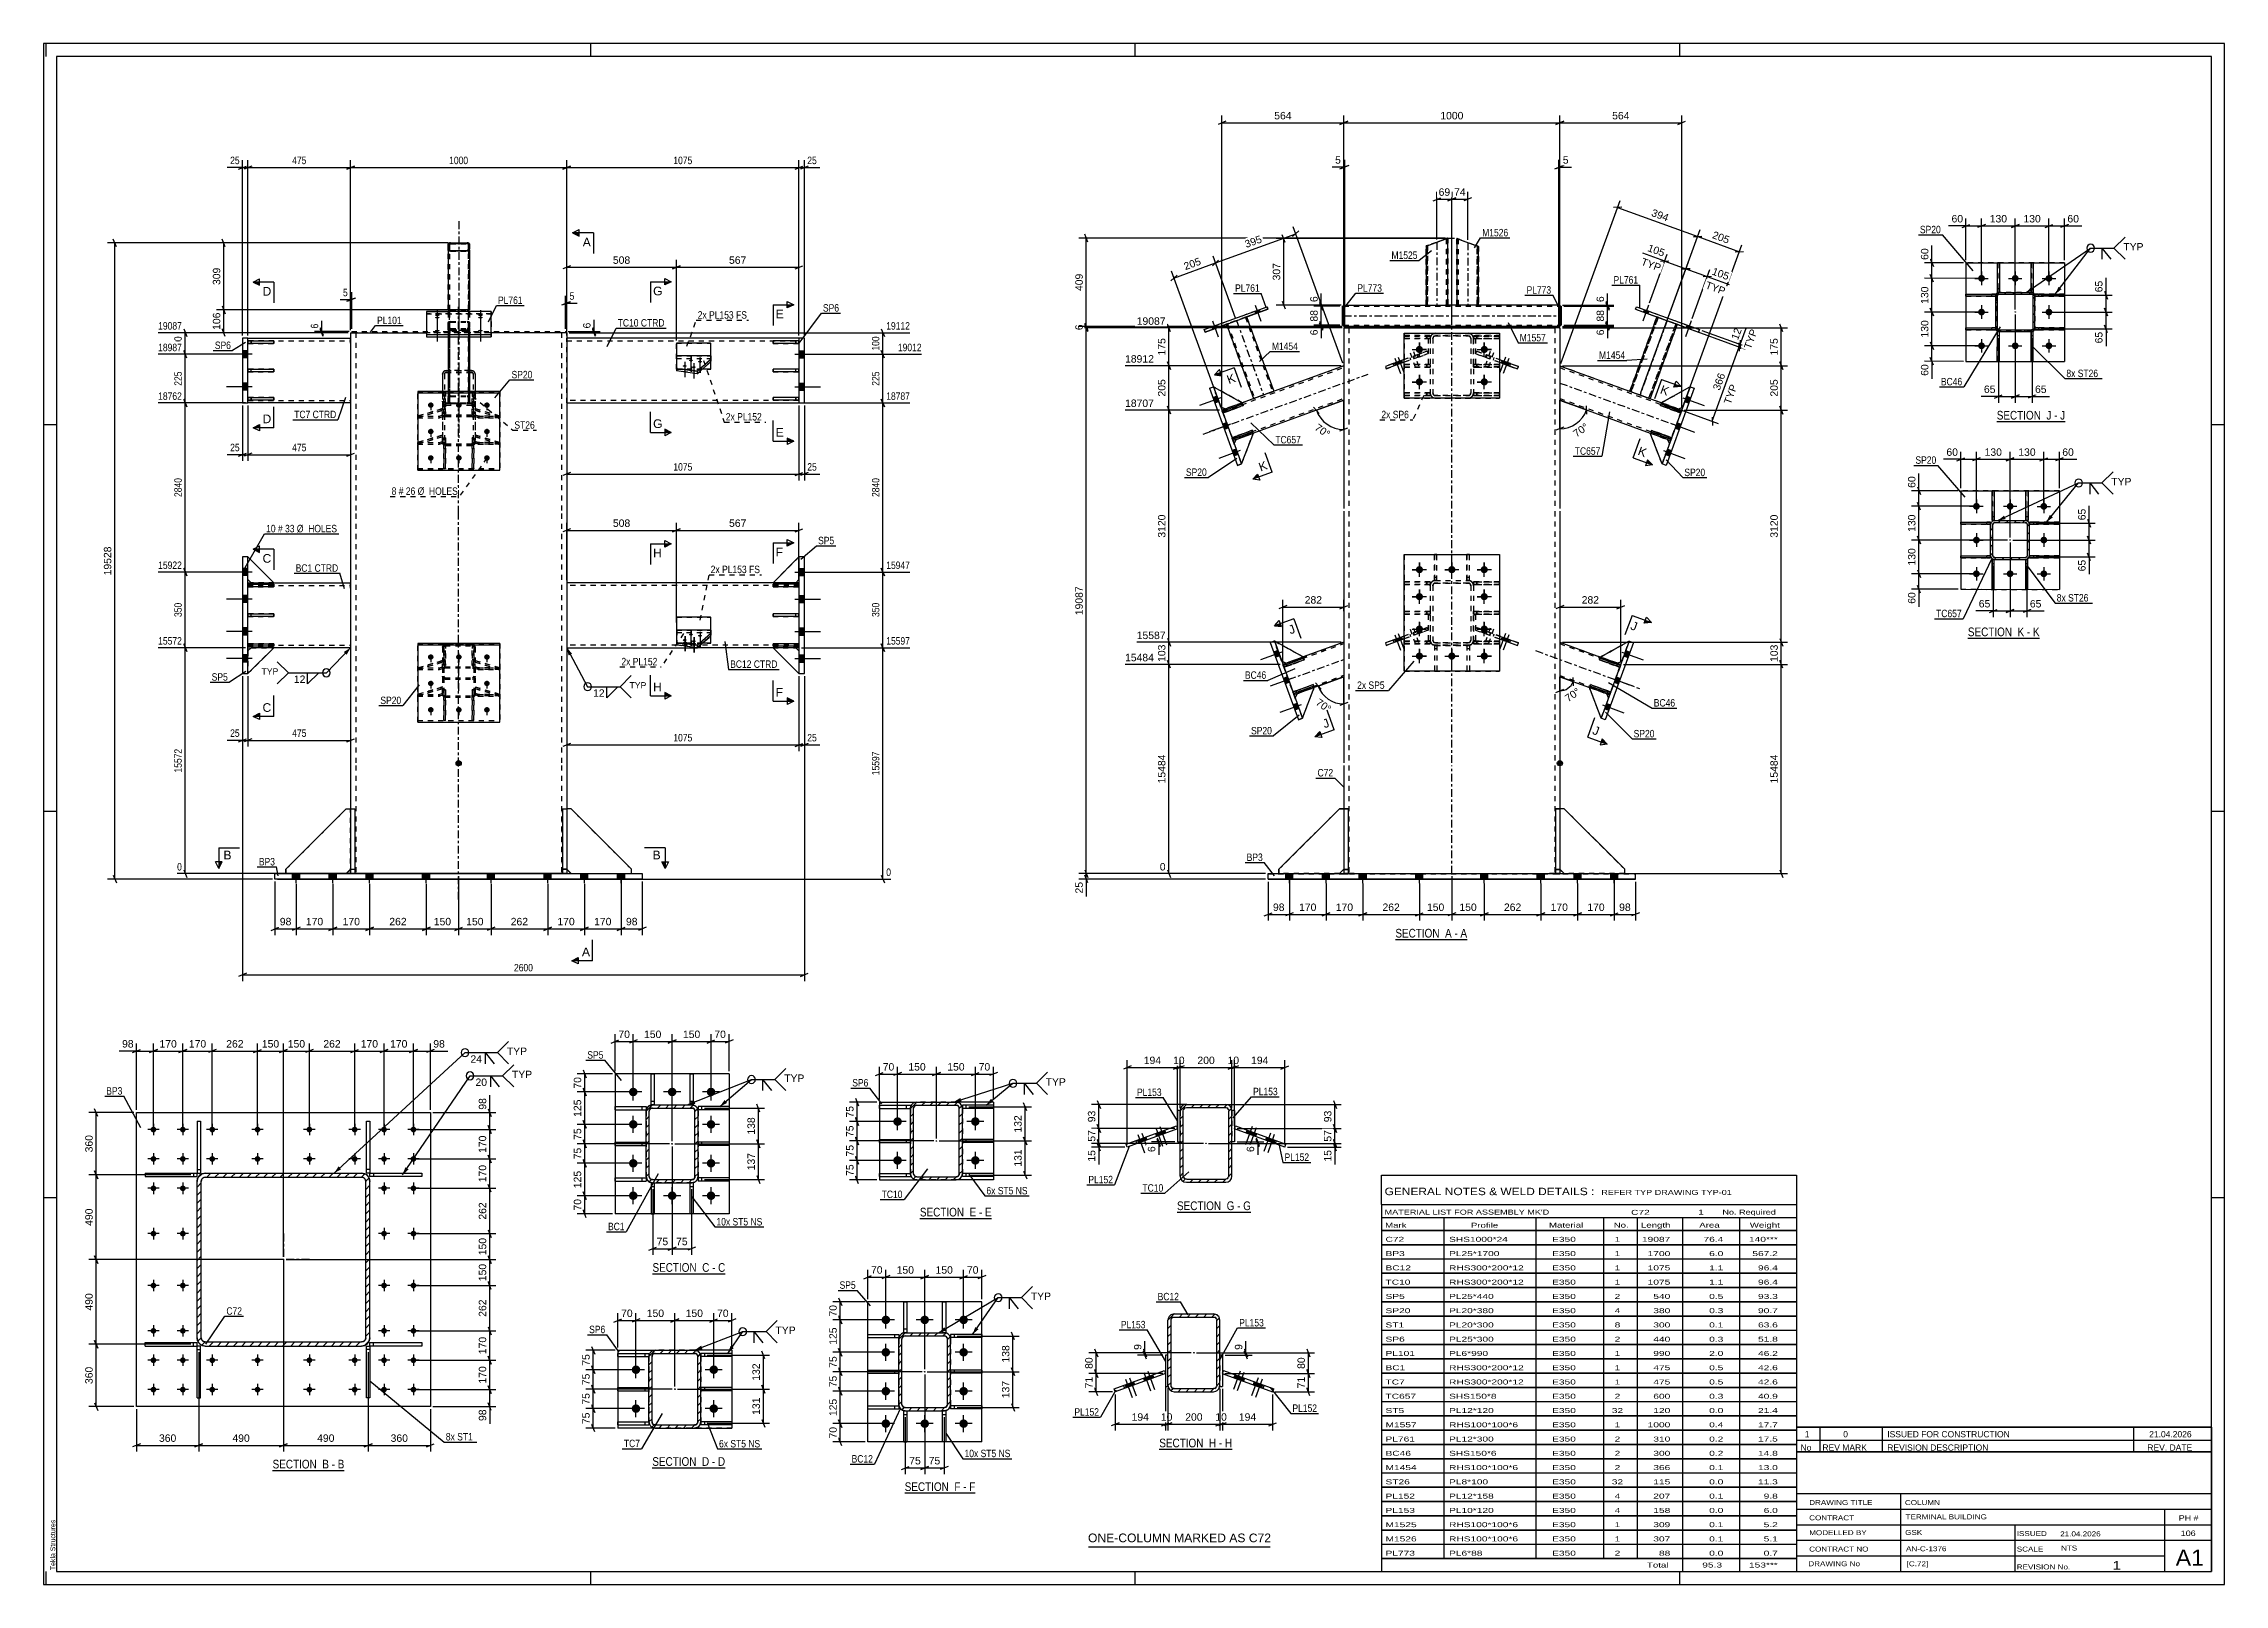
# Model space of a CAD drawing. Header units: millimetres. Extents: x -160 to 681, y -274 to 320.
import ezdxf

# ---------------------------------------------------------------- set-up
doc = ezdxf.new("R2010")
doc.units = ezdxf.units.MM
doc.linetypes.add('DXK_LINE_DOT2', pattern=[3.9198, 1.9599, -1.9599])
doc.linetypes.add('DXK_LINE_DOT3', pattern=[5.9187, 2.979, -0.9799, 0.9799, -0.9799])
doc.styles.add('Arial', font='ARIAL.TTF', dxfattribs={"height": 0.2})
doc.styles.add('Arial Narrow', font='ARIALN.TTF', dxfattribs={"height": 0.2})

# ---------------------------------------------------------------- blocks, each defined once
blk = doc.blocks.new('Unknown-284857079-18 - 18392')
at = {"color": 6, "linetype": 'Continuous'}
blk.add_line((277.03, -130.46), (305.54, -130.46), dxfattribs=at)
at = {"color": 0, "linetype": 'Continuous'}
blk.add_wipeout([(295.14, -129.71), (295.14, -126.21), (277.03, -126.21), (277.03, -129.71)], dxfattribs=at)
blk.add_wipeout([(299.18, -129.71), (299.18, -126.21), (296.19, -126.21), (296.19, -129.71)], dxfattribs=at)
at = {"color": 7, "linetype": 'Continuous', "style": 'Arial Narrow'}
blk.add_text('SECTION ', height=3.34, dxfattribs=at).set_placement((277.03, -129.71))
at = {"color": 0, "linetype": 'Continuous'}
blk.add_wipeout([(301.5, -129.71), (301.5, -126.21), (300.23, -126.21), (300.23, -129.71)], dxfattribs=at)
blk.add_wipeout([(305.54, -129.71), (305.54, -126.21), (302.55, -126.21), (302.55, -129.71)], dxfattribs=at)
at = {"color": 7, "linetype": 'Continuous', "style": 'Arial Narrow'}
for s, p in [('G', (296.19, -129.71)), ('-', (300.23, -129.71)), ('G', (302.55, -129.71))]:
    blk.add_text(s, height=3.34, dxfattribs=at).set_placement(p)
blk = doc.blocks.new('Unknown-284857079-1134')
at = {"color": 5, "linetype": 'Continuous'}
for p, q in [((680.94, 319.99), (-160.06, 319.99)), ((-160.06, 319.99), (-160.06, -274.01)), ((-159.06, 314.99), (-159.06, 319.99)), ((50.94, 314.99), (50.94, 319.99)), ((260.94, 314.99), (260.94, 319.99)), ((470.94, 314.99), (470.94, 319.99)), ((680.94, -274.01), (680.94, 319.99)), ((675.94, 314.99), (-155.06, 314.99)), ((-155.06, 314.99), (-155.06, -269.01)), ((675.94, -269.01), (675.94, 314.99)), ((-155.06, 172.99), (-160.06, 172.99)), ((680.94, 172.99), (675.94, 172.99)), ((-155.06, 23.99), (-160.06, 23.99)), ((680.94, 23.99), (675.94, 23.99)), ((-155.06, -125.01), (-160.06, -125.01)), ((680.94, -125.01), (675.94, -125.01)), ((-159.06, -274.01), (-159.06, -269.01)), ((-155.06, -269.01), (675.94, -269.01)), ((50.94, -274.01), (50.94, -269.01)), ((260.94, -274.01), (260.94, -269.01)), ((470.94, -274.01), (470.94, -269.01)), ((-160.06, -274.01), (680.94, -274.01))]:
    blk.add_line(p, q, dxfattribs=at)
at = {"color": 174, "linetype": 'Continuous', "style": 'Arial'}
blk.add_text('Tekla Structures', height=1.9102, rotation=90, dxfattribs=at).set_placement((-155.56, -268.51))
blk = doc.blocks.new('Unknown-284857079-11 - 2665')
at = {"color": 6, "linetype": 'Continuous'}
blk.add_line((-71.74, -230.06), (-44.09, -230.06), dxfattribs=at)
at = {"color": 0, "linetype": 'Continuous'}
blk.add_wipeout([(-53.63, -229.31), (-53.63, -225.81), (-71.74, -225.81), (-71.74, -229.31)], dxfattribs=at)
blk.add_wipeout([(-50.02, -229.31), (-50.02, -225.81), (-52.58, -225.81), (-52.58, -229.31)], dxfattribs=at)
at = {"color": 7, "linetype": 'Continuous', "style": 'Arial Narrow'}
blk.add_text('SECTION ', height=3.34, dxfattribs=at).set_placement((-71.74, -229.31))
at = {"color": 0, "linetype": 'Continuous'}
blk.add_wipeout([(-47.7, -229.31), (-47.7, -225.81), (-48.97, -225.81), (-48.97, -229.31)], dxfattribs=at)
blk.add_wipeout([(-44.09, -229.31), (-44.09, -225.81), (-46.65, -225.81), (-46.65, -229.31)], dxfattribs=at)
at = {"color": 7, "linetype": 'Continuous', "style": 'Arial Narrow'}
for s, p in [('B', (-52.58, -229.31)), ('B', (-46.65, -229.31)), ('-', (-48.97, -229.31))]:
    blk.add_text(s, height=3.34, dxfattribs=at).set_placement(p)
blk = doc.blocks.new('Unknown-284857079-13 - 16385')
at = {"color": 6, "linetype": 'Continuous'}
blk.add_line((74.75, -154.25), (102.82, -154.25), dxfattribs=at)
at = {"color": 0, "linetype": 'Continuous'}
blk.add_wipeout([(92.86, -153.5), (92.86, -150), (74.75, -150), (74.75, -153.5)], dxfattribs=at)
blk.add_wipeout([(96.68, -153.5), (96.68, -150), (93.91, -150), (93.91, -153.5)], dxfattribs=at)
at = {"color": 7, "linetype": 'Continuous', "style": 'Arial Narrow'}
blk.add_text('SECTION ', height=3.34, dxfattribs=at).set_placement((74.75, -153.5))
at = {"color": 0, "linetype": 'Continuous'}
blk.add_wipeout([(99, -153.5), (99, -150), (97.73, -150), (97.73, -153.5)], dxfattribs=at)
blk.add_wipeout([(102.82, -153.5), (102.82, -150), (100.05, -150), (100.05, -153.5)], dxfattribs=at)
at = {"color": 7, "linetype": 'Continuous', "style": 'Arial Narrow'}
for s, p in [('C', (93.91, -153.5)), ('C', (100.05, -153.5)), ('-', (97.73, -153.5))]:
    blk.add_text(s, height=3.34, dxfattribs=at).set_placement(p)
blk = doc.blocks.new('Unknown-284857079-14 - 16931')
at = {"color": 6, "linetype": 'Continuous'}
blk.add_line((74.69, -229.06), (102.76, -229.06), dxfattribs=at)
at = {"color": 0, "linetype": 'Continuous'}
blk.add_wipeout([(92.8, -228.31), (92.8, -224.81), (74.69, -224.81), (74.69, -228.31)], dxfattribs=at)
blk.add_wipeout([(96.62, -228.31), (96.62, -224.81), (93.85, -224.81), (93.85, -228.31)], dxfattribs=at)
at = {"color": 7, "linetype": 'Continuous', "style": 'Arial Narrow'}
blk.add_text('SECTION ', height=3.34, dxfattribs=at).set_placement((74.69, -228.31))
at = {"color": 0, "linetype": 'Continuous'}
blk.add_wipeout([(98.94, -228.31), (98.94, -224.81), (97.67, -224.81), (97.67, -228.31)], dxfattribs=at)
blk.add_wipeout([(102.76, -228.31), (102.76, -224.81), (99.99, -224.81), (99.99, -228.31)], dxfattribs=at)
at = {"color": 7, "linetype": 'Continuous', "style": 'Arial Narrow'}
for s, p in [('D', (93.85, -228.31)), ('-', (97.67, -228.31)), ('D', (99.99, -228.31))]:
    blk.add_text(s, height=3.34, dxfattribs=at).set_placement(p)
blk = doc.blocks.new('Unknown-284857079-15 - 17497')
at = {"color": 6, "linetype": 'Continuous'}
blk.add_line((177.89, -132.91), (205.54, -132.91), dxfattribs=at)
at = {"color": 0, "linetype": 'Continuous'}
blk.add_wipeout([(196, -132.16), (196, -128.66), (177.89, -128.66), (177.89, -132.16)], dxfattribs=at)
blk.add_wipeout([(199.61, -132.16), (199.61, -128.66), (197.05, -128.66), (197.05, -132.16)], dxfattribs=at)
at = {"color": 7, "linetype": 'Continuous', "style": 'Arial Narrow'}
blk.add_text('SECTION ', height=3.34, dxfattribs=at).set_placement((177.89, -132.16))
at = {"color": 0, "linetype": 'Continuous'}
blk.add_wipeout([(201.93, -132.16), (201.93, -128.66), (200.66, -128.66), (200.66, -132.16)], dxfattribs=at)
blk.add_wipeout([(205.54, -132.16), (205.54, -128.66), (202.98, -128.66), (202.98, -132.16)], dxfattribs=at)
at = {"color": 7, "linetype": 'Continuous', "style": 'Arial Narrow'}
for s, p in [('E', (197.05, -132.16)), ('-', (200.66, -132.16)), ('E', (202.98, -132.16))]:
    blk.add_text(s, height=3.34, dxfattribs=at).set_placement(p)
blk = doc.blocks.new('Unknown-284857079-16 - 17949')
at = {"color": 6, "linetype": 'Continuous'}
blk.add_line((172.02, -238.76), (199.23, -238.76), dxfattribs=at)
at = {"color": 0, "linetype": 'Continuous'}
blk.add_wipeout([(190.12, -238.01), (190.12, -234.51), (172.02, -234.51), (172.02, -238.01)], dxfattribs=at)
blk.add_wipeout([(193.52, -238.01), (193.52, -234.51), (191.17, -234.51), (191.17, -238.01)], dxfattribs=at)
at = {"color": 7, "linetype": 'Continuous', "style": 'Arial Narrow'}
blk.add_text('SECTION ', height=3.34, dxfattribs=at).set_placement((172.02, -238.01))
at = {"color": 0, "linetype": 'Continuous'}
blk.add_wipeout([(195.84, -238.01), (195.84, -234.51), (194.57, -234.51), (194.57, -238.01)], dxfattribs=at)
blk.add_wipeout([(199.23, -238.01), (199.23, -234.51), (196.89, -234.51), (196.89, -238.01)], dxfattribs=at)
at = {"color": 7, "linetype": 'Continuous', "style": 'Arial Narrow'}
for s, p in [('F', (191.17, -238.01)), ('F', (196.89, -238.01)), ('-', (194.57, -238.01))]:
    blk.add_text(s, height=3.34, dxfattribs=at).set_placement(p)
blk = doc.blocks.new('Unknown-284857079-17 - 5050')
at = {"color": 6, "linetype": 'Continuous'}
blk.add_line((361.25, -25.38), (388.9, -25.38), dxfattribs=at)
at = {"color": 0, "linetype": 'Continuous'}
blk.add_wipeout([(379.36, -24.63), (379.36, -21.13), (361.25, -21.13), (361.25, -24.63)], dxfattribs=at)
blk.add_wipeout([(382.97, -24.63), (382.97, -21.13), (380.41, -21.13), (380.41, -24.63)], dxfattribs=at)
at = {"color": 7, "linetype": 'Continuous', "style": 'Arial Narrow'}
blk.add_text('SECTION ', height=3.34, dxfattribs=at).set_placement((361.25, -24.63))
at = {"color": 0, "linetype": 'Continuous'}
blk.add_wipeout([(385.29, -24.63), (385.29, -21.13), (384.02, -21.13), (384.02, -24.63)], dxfattribs=at)
blk.add_wipeout([(388.9, -24.63), (388.9, -21.13), (386.34, -21.13), (386.34, -24.63)], dxfattribs=at)
at = {"color": 7, "linetype": 'Continuous', "style": 'Arial Narrow'}
for s, p in [('A', (380.41, -24.63)), ('-', (384.02, -24.63)), ('A', (386.34, -24.63))]:
    blk.add_text(s, height=3.34, dxfattribs=at).set_placement(p)
blk = doc.blocks.new('Unknown-284857079-19 - 21859')
at = {"color": 6, "linetype": 'Continuous'}
blk.add_line((270.2, -221.92), (298.27, -221.92), dxfattribs=at)
at = {"color": 0, "linetype": 'Continuous'}
blk.add_wipeout([(288.31, -221.17), (288.31, -217.67), (270.2, -217.67), (270.2, -221.17)], dxfattribs=at)
blk.add_wipeout([(292.13, -221.17), (292.13, -217.67), (289.36, -217.67), (289.36, -221.17)], dxfattribs=at)
at = {"color": 7, "linetype": 'Continuous', "style": 'Arial Narrow'}
blk.add_text('SECTION ', height=3.34, dxfattribs=at).set_placement((270.2, -221.17))
at = {"color": 0, "linetype": 'Continuous'}
blk.add_wipeout([(294.46, -221.17), (294.46, -217.67), (293.18, -217.67), (293.18, -221.17)], dxfattribs=at)
blk.add_wipeout([(298.27, -221.17), (298.27, -217.67), (295.51, -217.67), (295.51, -221.17)], dxfattribs=at)
at = {"color": 7, "linetype": 'Continuous', "style": 'Arial Narrow'}
for s, p in [('H', (289.36, -221.17)), ('H', (295.51, -221.17)), ('-', (293.18, -221.17))]:
    blk.add_text(s, height=3.34, dxfattribs=at).set_placement(p)
blk = doc.blocks.new('Unknown-284857079-24 - 1971')
at = {"color": 6, "linetype": 'Continuous'}
blk.add_line((593.16, 174.31), (619.53, 174.31), dxfattribs=at)
at = {"color": 0, "linetype": 'Continuous'}
blk.add_wipeout([(611.27, 175.06), (611.27, 178.56), (593.16, 178.56), (593.16, 175.06)], dxfattribs=at)
blk.add_wipeout([(614.23, 175.06), (614.23, 178.56), (612.32, 178.56), (612.32, 175.06)], dxfattribs=at)
at = {"color": 7, "linetype": 'Continuous', "style": 'Arial Narrow'}
blk.add_text('SECTION ', height=3.34, dxfattribs=at).set_placement((593.16, 175.06))
at = {"color": 0, "linetype": 'Continuous'}
blk.add_wipeout([(616.56, 175.06), (616.56, 178.56), (615.28, 178.56), (615.28, 175.06)], dxfattribs=at)
blk.add_wipeout([(619.53, 175.06), (619.53, 178.56), (617.61, 178.56), (617.61, 175.06)], dxfattribs=at)
at = {"color": 7, "linetype": 'Continuous', "style": 'Arial Narrow'}
for s, p in [('J', (612.32, 175.06)), ('J', (617.61, 175.06)), ('-', (615.28, 175.06))]:
    blk.add_text(s, height=3.34, dxfattribs=at).set_placement(p)
blk = doc.blocks.new('Unknown-284857079-33 - 1606')
at = {"color": 6, "linetype": 'Continuous'}
blk.add_line((582.03, 90.79), (609.67, 90.79), dxfattribs=at)
at = {"color": 0, "linetype": 'Continuous'}
blk.add_wipeout([(600.13, 91.54), (600.13, 95.04), (582.03, 95.04), (582.03, 91.54)], dxfattribs=at)
blk.add_wipeout([(603.74, 91.54), (603.74, 95.04), (601.18, 95.04), (601.18, 91.54)], dxfattribs=at)
at = {"color": 7, "linetype": 'Continuous', "style": 'Arial Narrow'}
blk.add_text('SECTION ', height=3.34, dxfattribs=at).set_placement((582.03, 91.54))
at = {"color": 0, "linetype": 'Continuous'}
blk.add_wipeout([(606.07, 91.54), (606.07, 95.04), (604.79, 95.04), (604.79, 91.54)], dxfattribs=at)
blk.add_wipeout([(609.67, 91.54), (609.67, 95.04), (607.12, 95.04), (607.12, 91.54)], dxfattribs=at)
at = {"color": 7, "linetype": 'Continuous', "style": 'Arial Narrow'}
for s, p in [('K', (601.18, 91.54)), ('-', (604.79, 91.54)), ('K', (607.12, 91.54))]:
    blk.add_text(s, height=3.34, dxfattribs=at).set_placement(p)
blk = doc.blocks.new('Part-284857079-18466 - 18392')
at = {"color": 2, "linetype": 'Continuous'}
for p, q in [((299.18, -98.38), (299.59, -97.26)), ((318.6, -105.45), (299.18, -98.38)), ((299.59, -97.26), (319.01, -104.32)), ((314.94, -104.12), (315.35, -102.99)), ((318.6, -105.45), (319.01, -104.32))]:
    blk.add_line(p, q, dxfattribs=at)
at = {"color": 7, "linetype": 'DXK_LINE_DOT2'}
blk.add_line((303.7, -100.03), (304.11, -98.9), dxfattribs=at)
blk = doc.blocks.new('Part-284857079-18412 - 18392')
at = {"linetype": 'Continuous'}
h = blk.add_hatch(dxfattribs=at)
h.set_pattern_fill('', scale=0.7, style=0, pattern_type=0)
h.set_pattern_definition([(45, (278.2313, -116.593), (-1.57154, 1.57154), [])])
h.paths.add_polyline_path([(278.23, -91.39), (278.23, -116.59), (278.41, -117.51), (278.93, -118.29), (279.71, -118.81), (280.63, -118.99), (295.83, -118.99), (296.75, -118.81), (297.53, -118.29), (298.05, -117.51), (298.23, -116.59), (298.23, -91.39), (298.05, -90.47), (297.53, -89.7), (296.75, -89.18), (295.83, -88.99), (280.63, -88.99), (279.71, -89.18), (278.93, -89.7), (278.41, -90.47)])
h.paths.add_polyline_path([(279.78, -90.54), (280.17, -90.28), (280.63, -90.19), (295.83, -90.19), (296.29, -90.28), (296.68, -90.54), (296.94, -90.93), (297.03, -91.39), (297.03, -116.59), (296.94, -117.05), (296.68, -117.44), (296.29, -117.7), (295.83, -117.79), (280.63, -117.79), (280.17, -117.7), (279.78, -117.44), (279.52, -117.05), (279.43, -116.59), (279.43, -91.39), (279.52, -90.93)])
blk.add_hatch(color=246, dxfattribs=at).paths.add_polyline_path([(288.23, -104.09, -1), (288.23, -103.89, -1)])
at = {"color": 2, "linetype": 'Continuous'}
for p, q in [((278.41, -90.47), (278.23, -91.39)), ((278.23, -116.59), (278.23, -91.39)), ((279.43, -91.39), (279.52, -90.93)), ((279.43, -116.59), (279.43, -91.39)), ((280.63, -88.99), (279.71, -89.18)), ((280.17, -90.28), (280.63, -90.19)), ((280.63, -88.99), (295.83, -88.99)), ((280.63, -90.19), (295.83, -90.19)), ((296.75, -89.18), (295.83, -88.99)), ((295.83, -90.19), (296.29, -90.28)), ((296.94, -90.93), (297.03, -91.39)), ((297.03, -116.59), (297.03, -91.39)), ((298.23, -91.39), (298.05, -90.47)), ((298.23, -116.59), (298.23, -91.39)), ((278.23, -116.59), (278.41, -117.51)), ((279.52, -117.05), (279.43, -116.59)), ((280.63, -117.79), (280.17, -117.7)), ((296.29, -117.7), (295.83, -117.79)), ((297.03, -116.59), (296.94, -117.05)), ((298.05, -117.51), (298.23, -116.59)), ((279.71, -118.81), (280.63, -118.99)), ((280.63, -117.79), (295.83, -117.79)), ((280.63, -118.99), (295.83, -118.99)), ((295.83, -118.99), (296.75, -118.81))]:
    blk.add_line(p, q, dxfattribs=at)
at = {"color": 7, "linetype": 'DXK_LINE_DOT3'}
blk.add_line((288.23, -103.99), (288.23, -103.99), dxfattribs=at)
at = {"color": 246, "linetype": 'DXK_LINE_DOT2'}
blk.add_line((288.23, -103.99), (288.23, -103.99), dxfattribs=at)
at = {"color": 246, "linetype": 'Continuous'}
blk.add_circle((288.23, -103.99), 0.1, dxfattribs=at)
at = {"color": 2, "linetype": 'Continuous'}
for centre, radius, start, end in [((280.63, -91.39), 2.4, 112.5, 157.5), ((280.63, -91.39), 1.2, 112.5, 157.5), ((295.83, -91.39), 1.2, 22.5, 67.5), ((295.83, -91.39), 2.4, 22.5, 67.5), ((280.63, -116.59), 2.4, 202.5, 247.5), ((280.63, -116.59), 1.2, 202.5, 247.5), ((295.83, -116.59), 1.2, 292.5, 337.5), ((295.83, -116.59), 2.4, 292.5, 337.5)]:
    blk.add_arc(centre, radius, start, end, dxfattribs=at)
blk = doc.blocks.new('Part-284857079-18451 - 18392')
at = {"color": 2, "linetype": 'Continuous'}
for p, q in [((298.23, -91.35), (298.23, -91.39)), ((299.23, -91.35), (298.23, -91.35)), ((299.23, -91.35), (299.23, -103.35)), ((299.23, -103.35), (298.23, -103.35))]:
    blk.add_line(p, q, dxfattribs=at)
at = {"color": 7, "linetype": 'DXK_LINE_DOT2'}
blk.add_line((298.23, -91.39), (298.23, -103.35), dxfattribs=at)
blk = doc.blocks.new('Bolt-284857079-18515 - 18392')
at = {"linetype": 'Continuous'}
for points in [[(304.08, -100.17), (305.78, -100.78), (306.19, -99.66), (304.49, -99.04)], [(305.61, -100.72), (307.3, -101.34), (307.71, -100.21), (306.02, -99.6)], [(311.1, -102.72), (312.79, -103.34), (313.2, -102.21), (311.51, -101.59)], [(312.62, -103.27), (314.31, -103.89), (314.72, -102.76), (313.03, -102.15)]]:
    blk.add_hatch(color=1, dxfattribs=at).paths.add_polyline_path(points)
at = {"color": 1, "linetype": 'Continuous'}
for p, q in [((306.02, -97.47), (303.46, -104.52)), ((304.49, -99.04), (304.08, -100.17)), ((307.55, -98.02), (304.99, -105.07)), ((306.02, -99.6), (305.61, -100.72)), ((306.19, -99.66), (305.78, -100.78)), ((307.71, -100.21), (307.3, -101.34)), ((313.04, -100.02), (310.47, -107.07)), ((314.56, -100.58), (312, -107.62)), ((311.51, -101.59), (311.1, -102.72)), ((313.03, -102.15), (312.62, -103.27)), ((313.2, -102.21), (312.79, -103.34)), ((314.72, -102.76), (314.31, -103.89))]:
    blk.add_line(p, q, dxfattribs=at)
blk = doc.blocks.new('Part-284857079-18467 - 18392')
at = {"color": 2, "linetype": 'Continuous'}
for p, q in [((257.46, -104.33), (276.87, -97.27)), ((277.28, -98.39), (257.87, -105.46)), ((276.87, -97.27), (277.28, -98.39)), ((257.87, -105.46), (257.46, -104.33)), ((261.11, -103), (261.52, -104.13))]:
    blk.add_line(p, q, dxfattribs=at)
at = {"color": 7, "linetype": 'DXK_LINE_DOT2'}
blk.add_line((272.76, -100.04), (272.35, -98.91), dxfattribs=at)
blk = doc.blocks.new('Part-284857079-18453 - 18392')
at = {"color": 2, "linetype": 'Continuous'}
for p, q in [((278.23, -91.36), (277.23, -91.36)), ((277.23, -91.36), (277.23, -103.36)), ((278.23, -91.39), (278.23, -91.36)), ((277.23, -103.36), (278.23, -103.36))]:
    blk.add_line(p, q, dxfattribs=at)
at = {"color": 7, "linetype": 'DXK_LINE_DOT2'}
blk.add_line((278.23, -91.36), (278.23, -103.36), dxfattribs=at)
blk = doc.blocks.new('Bolt-284857079-18516 - 18392')
at = {"linetype": 'Continuous'}
for points in [[(269.16, -101.35), (270.85, -100.73), (270.44, -99.61), (268.75, -100.22)], [(270.69, -100.79), (272.38, -100.18), (271.97, -99.05), (270.28, -99.67)], [(262.15, -103.9), (263.84, -103.29), (263.43, -102.16), (261.74, -102.77)], [(263.68, -103.35), (265.37, -102.73), (264.96, -101.6), (263.27, -102.22)]]:
    blk.add_hatch(color=1, dxfattribs=at).paths.add_polyline_path(points)
at = {"color": 1, "linetype": 'Continuous'}
for p, q in [((261.9, -100.59), (264.47, -107.64)), ((263.43, -100.03), (265.99, -107.08)), ((268.75, -100.22), (269.16, -101.35)), ((268.91, -98.04), (271.48, -105.08)), ((270.28, -99.67), (270.69, -100.79)), ((270.44, -97.48), (273, -104.53)), ((270.44, -99.61), (270.85, -100.73)), ((271.97, -99.05), (272.38, -100.18)), ((261.74, -102.77), (262.15, -103.9)), ((263.27, -102.22), (263.68, -103.35)), ((263.43, -102.16), (263.84, -103.29)), ((264.96, -101.6), (265.37, -102.73))]:
    blk.add_line(p, q, dxfattribs=at)
blk = doc.blocks.new('Part-284857079-2740 - 2665')
at = {"color": 2, "linetype": 'Continuous'}
for p, q in [((-120.9, -115.46), (-100.9, -115.46)), ((-120.9, -115.46), (-120.9, -116.79)), ((-120.9, -116.79), (-100.9, -116.79)), ((-102.23, -115.46), (-102.23, -116.79)), ((-100.9, -116.79), (-100.9, -115.46))]:
    blk.add_line(p, q, dxfattribs=at)
blk = doc.blocks.new('Part-284857079-2684 - 2665')
at = {"color": 2, "linetype": 'Continuous'}
for p, q in [((-124.23, -92.12), (-10.9, -92.12)), ((-124.23, -205.46), (-124.23, -92.12)), ((-10.9, -92.12), (-10.9, -205.46)), ((-10.9, -205.46), (-124.23, -205.46))]:
    blk.add_line(p, q, dxfattribs=at)
blk = doc.blocks.new('Part-284857079-2750 - 2665')
at = {"color": 2, "linetype": 'Continuous'}
for p, q in [((-34.23, -182.12), (-34.23, -180.79)), ((-34.23, -180.79), (-14.23, -180.79)), ((-14.23, -182.12), (-34.23, -182.12)), ((-32.9, -182.12), (-32.9, -180.79)), ((-14.23, -180.79), (-14.23, -182.12))]:
    blk.add_line(p, q, dxfattribs=at)
blk = doc.blocks.new('Part-284857079-2718 - 2665')
at = {"color": 2, "linetype": 'Continuous'}
for p, q in [((-120.9, -180.79), (-100.9, -180.79)), ((-120.9, -182.12), (-120.9, -180.79)), ((-120.9, -182.12), (-100.9, -182.12)), ((-102.23, -182.12), (-102.23, -180.79)), ((-100.9, -182.12), (-100.9, -180.79))]:
    blk.add_line(p, q, dxfattribs=at)
blk = doc.blocks.new('Part-284857079-2755 - 2665')
at = {"color": 2, "linetype": 'Continuous'}
for p, q in [((-100.9, -202.12), (-100.9, -182.12)), ((-99.57, -182.12), (-100.9, -182.12)), ((-100.9, -183.46), (-99.57, -183.46)), ((-99.57, -202.12), (-99.57, -182.12)), ((-100.9, -202.12), (-99.57, -202.12))]:
    blk.add_line(p, q, dxfattribs=at)
blk = doc.blocks.new('Part-284857079-2723 - 2665')
at = {"color": 2, "linetype": 'Continuous'}
for p, q in [((-35.57, -202.12), (-35.57, -182.12)), ((-35.57, -182.12), (-34.23, -182.12)), ((-34.23, -183.46), (-35.57, -183.46)), ((-34.23, -182.12), (-34.23, -202.12)), ((-34.23, -202.12), (-35.57, -202.12))]:
    blk.add_line(p, q, dxfattribs=at)
blk = doc.blocks.new('Part-284857079-2745 - 2665')
at = {"color": 2, "linetype": 'Continuous'}
for p, q in [((-35.57, -115.46), (-35.57, -95.46)), ((-35.57, -95.46), (-34.23, -95.46)), ((-34.23, -95.46), (-34.23, -115.46)), ((-34.23, -114.12), (-35.57, -114.12)), ((-34.23, -115.46), (-35.57, -115.46))]:
    blk.add_line(p, q, dxfattribs=at)
blk = doc.blocks.new('Part-284857079-2760 - 2665')
at = {"color": 2, "linetype": 'Continuous'}
for p, q in [((-34.23, -116.79), (-34.23, -115.46)), ((-34.23, -115.46), (-14.23, -115.46)), ((-14.23, -116.79), (-34.23, -116.79)), ((-32.9, -115.46), (-32.9, -116.79)), ((-14.23, -115.46), (-14.23, -116.79))]:
    blk.add_line(p, q, dxfattribs=at)
blk = doc.blocks.new('Part-284857079-2765 - 2665')
at = {"color": 2, "linetype": 'Continuous'}
for p, q in [((-100.9, -95.46), (-99.57, -95.46)), ((-100.9, -95.46), (-100.9, -115.46)), ((-99.57, -95.46), (-99.57, -115.46)), ((-100.9, -114.12), (-99.57, -114.12)), ((-100.9, -115.46), (-99.57, -115.46))]:
    blk.add_line(p, q, dxfattribs=at)
blk = doc.blocks.new('Bolt-284857079-2818 - 2665')
at = {"linetype": 'Continuous'}
for points in [[(-116.6, -98.66, -1), (-118.8, -98.66, -1)], [(-105.27, -98.66, -1), (-107.47, -98.66, -1)], [(-93.93, -98.66, -1), (-96.13, -98.66, -1)], [(-76.47, -98.66, -1), (-78.67, -98.66, -1)], [(-56.47, -98.66, -1), (-58.67, -98.66, -1)], [(-39, -98.66, -1), (-41.2, -98.66, -1)], [(-27.67, -98.66, -1), (-29.87, -98.66, -1)], [(-16.33, -98.66, -1), (-18.53, -98.66, -1)], [(-116.6, -109.99, -1), (-118.8, -109.99, -1)], [(-105.27, -109.99, -1), (-107.47, -109.99, -1)], [(-93.93, -109.99, -1), (-96.13, -109.99, -1)], [(-76.47, -109.99, -1), (-78.67, -109.99, -1)], [(-56.47, -109.99, -1), (-58.67, -109.99, -1)], [(-39, -109.99, -1), (-41.2, -109.99, -1)], [(-27.67, -109.99, -1), (-29.87, -109.99, -1)], [(-16.33, -109.99, -1), (-18.53, -109.99, -1)], [(-116.6, -121.32, -1), (-118.8, -121.32, -1)], [(-105.27, -121.32, -1), (-107.47, -121.32, -1)], [(-27.67, -121.32, -1), (-29.87, -121.32, -1)], [(-16.33, -121.32, -1), (-18.53, -121.32, -1)], [(-116.6, -138.79, -1), (-118.8, -138.79, -1)], [(-105.27, -138.79, -1), (-107.47, -138.79, -1)], [(-27.67, -138.79, -1), (-29.87, -138.79, -1)], [(-16.33, -138.79, -1), (-18.53, -138.79, -1)], [(-116.6, -158.79, -1), (-118.8, -158.79, -1)], [(-105.27, -158.79, -1), (-107.47, -158.79, -1)], [(-27.67, -158.79, -1), (-29.87, -158.79, -1)], [(-16.33, -158.79, -1), (-18.53, -158.79, -1)], [(-116.6, -176.26, -1), (-118.8, -176.26, -1)], [(-105.27, -176.26, -1), (-107.47, -176.26, -1)], [(-27.67, -176.26, -1), (-29.87, -176.26, -1)], [(-16.33, -176.26, -1), (-18.53, -176.26, -1)], [(-116.6, -187.59, -1), (-118.8, -187.59, -1)], [(-105.27, -187.59, -1), (-107.47, -187.59, -1)], [(-93.93, -187.59, -1), (-96.13, -187.59, -1)], [(-76.47, -187.59, -1), (-78.67, -187.59, -1)], [(-56.47, -187.59, -1), (-58.67, -187.59, -1)], [(-39, -187.59, -1), (-41.2, -187.59, -1)], [(-27.67, -187.59, -1), (-29.87, -187.59, -1)], [(-16.33, -187.59, -1), (-18.53, -187.59, -1)], [(-116.6, -198.92, -1), (-118.8, -198.92, -1)], [(-105.27, -198.92, -1), (-107.47, -198.92, -1)], [(-93.93, -198.92, -1), (-96.13, -198.92, -1)], [(-76.47, -198.92, -1), (-78.67, -198.92, -1)], [(-56.47, -198.92, -1), (-58.67, -198.92, -1)], [(-39, -198.92, -1), (-41.2, -198.92, -1)], [(-27.67, -198.92, -1), (-29.87, -198.92, -1)], [(-16.33, -198.92, -1), (-18.53, -198.92, -1)]]:
    blk.add_hatch(color=1, dxfattribs=at).paths.add_polyline_path(points)
at = {"color": 1, "linetype": 'Continuous'}
for p, q in [((-115.5, -98.66), (-119.9, -98.66)), ((-117.7, -96.46), (-117.7, -100.86)), ((-104.17, -98.66), (-108.57, -98.66)), ((-106.37, -96.46), (-106.37, -100.86)), ((-92.83, -98.66), (-97.23, -98.66)), ((-95.03, -96.46), (-95.03, -100.86)), ((-75.37, -98.66), (-79.77, -98.66)), ((-77.57, -96.46), (-77.57, -100.86)), ((-55.37, -98.66), (-59.77, -98.66)), ((-57.57, -96.46), (-57.57, -100.86)), ((-37.9, -98.66), (-42.3, -98.66)), ((-40.1, -96.46), (-40.1, -100.86)), ((-26.57, -98.66), (-30.97, -98.66)), ((-28.77, -96.46), (-28.77, -100.86)), ((-15.23, -98.66), (-19.63, -98.66)), ((-17.43, -96.46), (-17.43, -100.86)), ((-117.7, -107.79), (-117.7, -112.19)), ((-106.37, -107.79), (-106.37, -112.19)), ((-95.03, -107.79), (-95.03, -112.19)), ((-77.57, -107.79), (-77.57, -112.19)), ((-57.57, -107.79), (-57.57, -112.19)), ((-40.1, -107.79), (-40.1, -112.19)), ((-28.77, -107.79), (-28.77, -112.19)), ((-17.43, -107.79), (-17.43, -112.19)), ((-115.5, -109.99), (-119.9, -109.99)), ((-104.17, -109.99), (-108.57, -109.99)), ((-92.83, -109.99), (-97.23, -109.99)), ((-75.37, -109.99), (-79.77, -109.99)), ((-55.37, -109.99), (-59.77, -109.99)), ((-37.9, -109.99), (-42.3, -109.99)), ((-26.57, -109.99), (-30.97, -109.99)), ((-15.23, -109.99), (-19.63, -109.99)), ((-115.5, -121.32), (-119.9, -121.32)), ((-117.7, -119.12), (-117.7, -123.52)), ((-104.17, -121.32), (-108.57, -121.32)), ((-106.37, -119.12), (-106.37, -123.52)), ((-26.57, -121.32), (-30.97, -121.32)), ((-28.77, -119.12), (-28.77, -123.52)), ((-15.23, -121.32), (-19.63, -121.32)), ((-17.43, -119.12), (-17.43, -123.52)), ((-115.5, -138.79), (-119.9, -138.79)), ((-117.7, -136.59), (-117.7, -140.99)), ((-104.17, -138.79), (-108.57, -138.79)), ((-106.37, -136.59), (-106.37, -140.99)), ((-26.57, -138.79), (-30.97, -138.79)), ((-28.77, -136.59), (-28.77, -140.99)), ((-15.23, -138.79), (-19.63, -138.79)), ((-17.43, -136.59), (-17.43, -140.99)), ((-115.5, -158.79), (-119.9, -158.79)), ((-117.7, -156.59), (-117.7, -160.99)), ((-104.17, -158.79), (-108.57, -158.79)), ((-106.37, -156.59), (-106.37, -160.99)), ((-26.57, -158.79), (-30.97, -158.79)), ((-28.77, -156.59), (-28.77, -160.99)), ((-15.23, -158.79), (-19.63, -158.79)), ((-17.43, -156.59), (-17.43, -160.99)), ((-115.5, -176.26), (-119.9, -176.26)), ((-117.7, -174.06), (-117.7, -178.46)), ((-104.17, -176.26), (-108.57, -176.26)), ((-106.37, -174.06), (-106.37, -178.46)), ((-26.57, -176.26), (-30.97, -176.26)), ((-28.77, -174.06), (-28.77, -178.46)), ((-15.23, -176.26), (-19.63, -176.26)), ((-17.43, -174.06), (-17.43, -178.46)), ((-115.5, -187.59), (-119.9, -187.59)), ((-117.7, -185.39), (-117.7, -189.79)), ((-104.17, -187.59), (-108.57, -187.59)), ((-106.37, -185.39), (-106.37, -189.79)), ((-92.83, -187.59), (-97.23, -187.59)), ((-95.03, -185.39), (-95.03, -189.79)), ((-75.37, -187.59), (-79.77, -187.59)), ((-77.57, -185.39), (-77.57, -189.79)), ((-55.37, -187.59), (-59.77, -187.59)), ((-57.57, -185.39), (-57.57, -189.79)), ((-37.9, -187.59), (-42.3, -187.59)), ((-40.1, -185.39), (-40.1, -189.79)), ((-26.57, -187.59), (-30.97, -187.59)), ((-28.77, -185.39), (-28.77, -189.79)), ((-15.23, -187.59), (-19.63, -187.59)), ((-17.43, -185.39), (-17.43, -189.79)), ((-115.5, -198.92), (-119.9, -198.92)), ((-117.7, -196.72), (-117.7, -201.12)), ((-104.17, -198.92), (-108.57, -198.92)), ((-106.37, -196.72), (-106.37, -201.12)), ((-92.83, -198.92), (-97.23, -198.92)), ((-95.03, -196.72), (-95.03, -201.12)), ((-75.37, -198.92), (-79.77, -198.92)), ((-77.57, -196.72), (-77.57, -201.12)), ((-55.37, -198.92), (-59.77, -198.92)), ((-57.57, -196.72), (-57.57, -201.12)), ((-37.9, -198.92), (-42.3, -198.92)), ((-40.1, -196.72), (-40.1, -201.12)), ((-26.57, -198.92), (-30.97, -198.92)), ((-28.77, -196.72), (-28.77, -201.12)), ((-15.23, -198.92), (-19.63, -198.92)), ((-17.43, -196.72), (-17.43, -201.12))]:
    blk.add_line(p, q, dxfattribs=at)
blk = doc.blocks.new('Part-284857079-2845 - 2665')
at = {"linetype": 'Continuous'}
h = blk.add_hatch(dxfattribs=at)
h.set_pattern_fill('', scale=0.7, style=0, pattern_type=0)
h.set_pattern_definition([(45, (-98.926, -115.7005), (-1.571545, 1.571545), [])])
h.paths.add_polyline_path([(-97.7, -115.46), (-98.93, -115.7), (-99.96, -116.39), (-100.66, -117.43), (-100.9, -118.66), (-100.9, -178.92), (-100.66, -180.15), (-99.96, -181.19), (-98.93, -181.88), (-97.7, -182.12), (-37.43, -182.12), (-36.21, -181.88), (-35.17, -181.19), (-34.48, -180.15), (-34.23, -178.92), (-34.23, -118.66), (-34.48, -117.43), (-35.17, -116.39), (-36.21, -115.7), (-37.43, -115.46)])
h.paths.add_polyline_path([(-36.82, -117.18), (-36.3, -117.53), (-35.96, -118.04), (-35.83, -118.66), (-35.83, -178.92), (-35.96, -179.54), (-36.3, -180.05), (-36.82, -180.4), (-37.43, -180.52), (-97.7, -180.52), (-98.31, -180.4), (-98.83, -180.05), (-99.18, -179.54), (-99.3, -178.92), (-99.3, -118.66), (-99.18, -118.04), (-98.83, -117.53), (-98.31, -117.18), (-97.7, -117.06), (-37.43, -117.06)])
at = {"color": 7, "linetype": 'DXK_LINE_DOT2'}
for p, q in [((-100.9, -118.66), (-100.66, -117.43)), ((-98.93, -115.7), (-97.7, -115.46)), ((-97.7, -117.06), (-98.31, -117.18)), ((-97.7, -115.46), (-37.43, -115.46)), ((-97.7, -117.06), (-37.43, -117.06)), ((-37.43, -115.46), (-36.21, -115.7)), ((-36.82, -117.18), (-37.43, -117.06)), ((-34.48, -117.43), (-34.23, -118.66)), ((-100.9, -178.92), (-100.9, -118.66)), ((-99.18, -118.04), (-99.3, -118.66)), ((-99.3, -178.92), (-99.3, -118.66)), ((-35.83, -118.66), (-35.96, -118.04)), ((-35.83, -178.92), (-35.83, -118.66)), ((-34.23, -178.92), (-34.23, -118.66)), ((-100.66, -180.15), (-100.9, -178.92)), ((-99.3, -178.92), (-99.18, -179.54)), ((-97.7, -182.12), (-98.93, -181.88)), ((-98.31, -180.4), (-97.7, -180.52)), ((-97.7, -180.52), (-37.43, -180.52)), ((-97.7, -182.12), (-37.43, -182.12)), ((-37.43, -180.52), (-36.82, -180.4)), ((-36.21, -181.88), (-37.43, -182.12)), ((-35.96, -179.54), (-35.83, -178.92)), ((-34.23, -178.92), (-34.48, -180.15))]:
    blk.add_line(p, q, dxfattribs=at)
at = {"color": 2, "linetype": 'Continuous'}
for p, q in [((-100.66, -117.43), (-100.9, -118.66)), ((-97.7, -115.46), (-98.93, -115.7)), ((-98.31, -117.18), (-97.7, -117.06)), ((-97.7, -115.46), (-37.43, -115.46)), ((-97.7, -117.06), (-37.43, -117.06)), ((-36.21, -115.7), (-37.43, -115.46)), ((-37.43, -117.06), (-36.82, -117.18)), ((-34.23, -118.66), (-34.48, -117.43)), ((-100.9, -178.92), (-100.9, -118.66)), ((-99.3, -118.66), (-99.18, -118.04)), ((-99.3, -178.92), (-99.3, -118.66)), ((-35.96, -118.04), (-35.83, -118.66)), ((-35.83, -178.92), (-35.83, -118.66)), ((-34.23, -178.92), (-34.23, -118.66)), ((-100.9, -178.92), (-100.66, -180.15)), ((-99.18, -179.54), (-99.3, -178.92)), ((-98.93, -181.88), (-97.7, -182.12)), ((-97.7, -180.52), (-98.31, -180.4)), ((-97.7, -180.52), (-37.43, -180.52)), ((-97.7, -182.12), (-37.43, -182.12)), ((-36.82, -180.4), (-37.43, -180.52)), ((-37.43, -182.12), (-36.21, -181.88)), ((-35.83, -178.92), (-35.96, -179.54)), ((-34.48, -180.15), (-34.23, -178.92))]:
    blk.add_line(p, q, dxfattribs=at)
at = {"color": 7, "linetype": 'DXK_LINE_DOT3'}
for p, q in [((-67.57, -138.79), (-67.57, -158.79)), ((-57.57, -148.79), (-77.57, -148.79))]:
    blk.add_line(p, q, dxfattribs=at)
at = {"color": 7, "linetype": 'DXK_LINE_DOT2'}
for centre, radius, start, end in [((-97.7, -118.66), 3.2, 112.5, 157.5), ((-97.7, -118.66), 1.6, 112.5, 157.5), ((-37.43, -118.66), 1.6, 22.5, 67.5), ((-37.43, -118.66), 3.2, 22.5, 67.5), ((-97.7, -178.92), 3.2, 202.5, 247.5), ((-97.7, -178.92), 1.6, 202.5, 247.5), ((-37.43, -178.92), 1.6, 292.5, 337.5), ((-37.43, -178.92), 3.2, 292.5, 337.5)]:
    blk.add_arc(centre, radius, start, end, dxfattribs=at)
at = {"color": 2, "linetype": 'Continuous'}
for centre, radius, start, end in [((-97.7, -118.66), 3.2, 112.5, 157.5), ((-97.7, -118.66), 1.6, 112.5, 157.5), ((-37.43, -118.66), 1.6, 22.5, 67.5), ((-37.43, -118.66), 3.2, 22.5, 67.5), ((-97.7, -178.92), 3.2, 202.5, 247.5), ((-97.7, -178.92), 1.6, 202.5, 247.5), ((-37.43, -178.92), 1.6, 292.5, 337.5), ((-37.43, -178.92), 3.2, 292.5, 337.5)]:
    blk.add_arc(centre, radius, start, end, dxfattribs=at)
blk = doc.blocks.new('Part-284857079-4308 - 4104')
at = {"linetype": 'Continuous'}
blk.add_hatch(color=2, dxfattribs=at).paths.add_polyline_path([(0, 41.67), (-0.8, 43.07), (0.8, 43.07)])
at = {"color": 7, "linetype": 'DXK_LINE_DOT3'}
for p, q in [((0, 138.88), (0, 218.55)), ((0, 41.77), (0, 138.78)), ((0, -10), (0, 41.67))]:
    blk.add_line(p, q, dxfattribs=at)
at = {"color": 2, "linetype": 'Continuous'}
for p, q in [((-41.67, 208.55), (-41.67, 138.88)), ((-41.67, 208.55), (-41.25, 208.55)), ((-39.37, 208.55), (-37.67, 208.55)), ((-37.67, 208.55), (-12.42, 208.55)), ((39.37, 208.55), (12.58, 208.55)), ((41.67, 208.55), (41.25, 208.55)), ((41.67, 208.55), (41.67, 138.88)), ((-41.67, 138.78), (-41.67, 41.77)), ((41.67, 138.78), (41.67, 41.77)), ((0, 41.67), (-0.8, 43.07)), ((-0.8, 43.07), (0.8, 43.07)), ((0.8, 43.07), (0, 41.67)), ((-41.67, 41.67), (-41.67, 25)), ((41.67, 41.67), (41.67, 25))]:
    blk.add_line(p, q, dxfattribs=at)
at = {"color": 7, "linetype": 'DXK_LINE_DOT2'}
for p, q in [((-39.51, 208.55), (-41.25, 208.55)), ((-40.5, 208.55), (-39.37, 208.55)), ((-39.67, 208.55), (-39.67, 138.88)), ((12.58, 208.55), (-12.42, 208.55)), ((41.25, 208.55), (39.08, 208.55)), ((39.67, 208.55), (39.67, 138.88)), ((-39.67, 138.78), (-39.67, 41.77)), ((39.67, 138.78), (39.67, 41.77)), ((-39.67, 41.67), (-39.67, 0)), ((39.67, 41.67), (39.67, 0)), ((-41.67, 25), (-41.67, 0)), ((41.67, 25), (41.67, 0)), ((-41.67, 0), (41.67, 0))]:
    blk.add_line(p, q, dxfattribs=at)
at = {"color": 2, "linetype": 'Continuous'}
blk.add_circle((0, 42.57), 1, dxfattribs=at)
blk = doc.blocks.new('Part-284857079-4116 - 4104')
at = {"color": 2, "linetype": 'Continuous'}
for p, q in [((15.91, 185.89), (-15.76, 185.89)), ((-15.76, 185.89), (-15.76, 155.56)), ((-15.76, 185.32), (15.91, 185.32)), ((15.91, 155.56), (15.91, 185.89)), ((-15.76, 155.56), (15.91, 155.56))]:
    blk.add_line(p, q, dxfattribs=at)
at = {"color": 7, "linetype": 'DXK_LINE_DOT2'}
blk.add_line((-15.76, 156.13), (15.91, 156.13), dxfattribs=at)
blk = doc.blocks.new('Part-284857079-4220 - 4104')
at = {"color": 2, "linetype": 'Continuous'}
for p, q in [((131.24, 100.11), (121.24, 100.11)), ((121.24, 99.11), (121.24, 100.11)), ((131.24, 99.11), (121.24, 99.11)), ((131.24, 100.11), (131.24, 99.11))]:
    blk.add_line(p, q, dxfattribs=at)
at = {"color": 7, "linetype": 'DXK_LINE_DOT2'}
blk.add_line((129.99, 99.11), (129.99, 100.11), dxfattribs=at)
blk = doc.blocks.new('Bolt-284857079-4106 - 4104')
at = {"linetype": 'Continuous'}
for points in [[(-10.76, 84.53), (-10.53, 84.51), (-10.32, 84.44), (-10.12, 84.33), (-9.95, 84.19), (-9.82, 84.02), (-9.73, 83.82), (-9.68, 83.62), (-9.68, 83.4), (-9.73, 83.2), (-9.82, 83), (-9.95, 82.83), (-10.12, 82.69), (-10.32, 82.58), (-10.53, 82.51), (-10.76, 82.49), (-10.98, 82.51), (-11.2, 82.58), (-11.39, 82.69), (-11.56, 82.83), (-11.7, 83), (-11.79, 83.2), (-11.83, 83.4), (-11.83, 83.62), (-11.79, 83.82), (-11.7, 84.02), (-11.56, 84.19), (-11.39, 84.33), (-11.2, 84.44), (-10.98, 84.51)], [(0.08, 84.53), (0.3, 84.51), (0.52, 84.44), (0.71, 84.33), (0.88, 84.19), (1.01, 84.02), (1.11, 83.82), (1.15, 83.62), (1.15, 83.4), (1.11, 83.2), (1.01, 83), (0.88, 82.83), (0.71, 82.69), (0.52, 82.58), (0.3, 82.51), (0.08, 82.49), (-0.15, 82.51), (-0.36, 82.58), (-0.56, 82.69), (-0.73, 82.83), (-0.86, 83), (-0.95, 83.2), (-1, 83.4), (-1, 83.62), (-0.95, 83.82), (-0.86, 84.02), (-0.73, 84.19), (-0.56, 84.33), (-0.36, 84.44), (-0.15, 84.51)], [(10.91, 84.53), (11.13, 84.51), (11.35, 84.44), (11.55, 84.33), (11.71, 84.19), (11.85, 84.02), (11.94, 83.82), (11.99, 83.62), (11.99, 83.4), (11.94, 83.2), (11.85, 83), (11.71, 82.83), (11.55, 82.69), (11.35, 82.58), (11.13, 82.51), (10.91, 82.49), (10.68, 82.51), (10.47, 82.58), (10.27, 82.69), (10.1, 82.83), (9.97, 83), (9.88, 83.2), (9.83, 83.4), (9.83, 83.62), (9.88, 83.82), (9.97, 84.02), (10.1, 84.19), (10.27, 84.33), (10.47, 84.44), (10.68, 84.51)], [(-10.76, 74.35), (-10.53, 74.33), (-10.32, 74.26), (-10.12, 74.15), (-9.95, 74.01), (-9.82, 73.84), (-9.73, 73.64), (-9.68, 73.44), (-9.68, 73.22), (-9.73, 73.02), (-9.82, 72.82), (-9.95, 72.65), (-10.12, 72.51), (-10.32, 72.4), (-10.53, 72.33), (-10.76, 72.31), (-10.98, 72.33), (-11.2, 72.4), (-11.39, 72.51), (-11.56, 72.65), (-11.7, 72.82), (-11.79, 73.02), (-11.83, 73.22), (-11.83, 73.44), (-11.79, 73.64), (-11.7, 73.84), (-11.56, 74.01), (-11.39, 74.15), (-11.2, 74.26), (-10.98, 74.33)], [(10.91, 74.35), (11.13, 74.33), (11.35, 74.26), (11.55, 74.15), (11.71, 74.01), (11.85, 73.84), (11.94, 73.64), (11.99, 73.44), (11.99, 73.22), (11.94, 73.02), (11.85, 72.82), (11.71, 72.65), (11.55, 72.51), (11.35, 72.4), (11.13, 72.33), (10.91, 72.31), (10.68, 72.33), (10.47, 72.4), (10.27, 72.51), (10.1, 72.65), (9.97, 72.82), (9.88, 73.02), (9.83, 73.22), (9.83, 73.44), (9.88, 73.64), (9.97, 73.84), (10.1, 74.01), (10.27, 74.15), (10.47, 74.26), (10.68, 74.33)], [(-10.76, 64.2), (-10.53, 64.17), (-10.32, 64.1), (-10.12, 64), (-9.95, 63.85), (-9.82, 63.67), (-9.73, 63.47), (-9.68, 63.26), (-9.68, 63.04), (-9.73, 62.83), (-9.82, 62.63), (-9.95, 62.45), (-10.12, 62.3), (-10.32, 62.2), (-10.53, 62.13), (-10.76, 62.11), (-10.98, 62.13), (-11.2, 62.2), (-11.39, 62.3), (-11.56, 62.45), (-11.7, 62.63), (-11.79, 62.83), (-11.83, 63.04), (-11.83, 63.26), (-11.79, 63.47), (-11.7, 63.67), (-11.56, 63.85), (-11.39, 64), (-11.2, 64.1), (-10.98, 64.17)], [(0.08, 64.2), (0.3, 64.17), (0.52, 64.1), (0.71, 64), (0.88, 63.85), (1.01, 63.67), (1.11, 63.47), (1.15, 63.26), (1.15, 63.04), (1.11, 62.83), (1.01, 62.63), (0.88, 62.45), (0.71, 62.3), (0.52, 62.2), (0.3, 62.13), (0.08, 62.11), (-0.15, 62.13), (-0.36, 62.2), (-0.56, 62.3), (-0.73, 62.45), (-0.86, 62.63), (-0.95, 62.83), (-1, 63.04), (-1, 63.26), (-0.95, 63.47), (-0.86, 63.67), (-0.73, 63.85), (-0.56, 64), (-0.36, 64.1), (-0.15, 64.17)], [(10.91, 64.2), (11.13, 64.17), (11.35, 64.1), (11.55, 64), (11.71, 63.85), (11.85, 63.67), (11.94, 63.47), (11.99, 63.26), (11.99, 63.04), (11.94, 62.83), (11.85, 62.63), (11.71, 62.45), (11.55, 62.3), (11.35, 62.2), (11.13, 62.13), (10.91, 62.11), (10.68, 62.13), (10.47, 62.2), (10.27, 62.3), (10.1, 62.45), (9.97, 62.63), (9.88, 62.83), (9.83, 63.04), (9.83, 63.26), (9.88, 63.47), (9.97, 63.67), (10.1, 63.85), (10.27, 64), (10.47, 64.1), (10.68, 64.17)]]:
    blk.add_hatch(color=1, dxfattribs=at).paths.add_polyline_path(points)
at = {"color": 1, "linetype": 'Continuous'}
for p, q in [((-10.76, 84.51), (-10.76, 81.52)), ((0.08, 84.51), (0.08, 81.52)), ((10.91, 84.51), (10.91, 81.52)), ((-10.76, 74.33), (-10.76, 71.33)), ((10.91, 74.33), (10.91, 71.33)), ((-10.76, 64.15), (-10.76, 61.15)), ((0.08, 64.15), (0.08, 61.15)), ((10.91, 64.15), (10.91, 61.15))]:
    blk.add_line(p, q, dxfattribs=at)
blk = doc.blocks.new('Bolt-284857079-4239 - 4104')
at = {"linetype": 'Continuous'}
for points in [[(-61.29, 0), (-64.04, 0), (-64.04, -2.08), (-61.29, -2.08)], [(-61.29, 0), (-64.04, 0), (-64.04, -2.08), (-61.29, -2.08)], [(-61.29, 0), (-64.04, 0), (-64.04, -2.08), (-61.29, -2.08)], [(-61.29, 0), (-64.04, 0), (-64.04, -2.08), (-61.29, -2.08)], [(-61.29, 0), (-64.04, 0), (-64.04, -2.08), (-61.29, -2.08)], [(-61.29, 0), (-64.04, 0), (-64.04, -2.08), (-61.29, -2.08)], [(-61.29, 0), (-64.04, 0), (-64.04, -2.08), (-61.29, -2.08)], [(-61.29, 0), (-64.04, 0), (-64.04, -2.08), (-61.29, -2.08)], [(-47.13, 0), (-49.88, 0), (-49.88, -2.08), (-47.13, -2.08)], [(-47.13, 0), (-49.88, 0), (-49.88, -2.08), (-47.13, -2.08)], [(-47.13, 0), (-49.88, 0), (-49.88, -2.08), (-47.13, -2.08)], [(-47.13, 0), (-49.88, 0), (-49.88, -2.08), (-47.13, -2.08)], [(-47.13, 0), (-49.88, 0), (-49.88, -2.08), (-47.13, -2.08)], [(-47.13, 0), (-49.88, 0), (-49.88, -2.08), (-47.13, -2.08)], [(-47.13, 0), (-49.88, 0), (-49.88, -2.08), (-47.13, -2.08)], [(-47.13, 0), (-49.88, 0), (-49.88, -2.08), (-47.13, -2.08)], [(-32.96, 0), (-35.71, 0), (-35.71, -2.08), (-32.96, -2.08)], [(-32.96, 0), (-35.71, 0), (-35.71, -2.08), (-32.96, -2.08)], [(-32.96, 0), (-35.71, 0), (-35.71, -2.08), (-32.96, -2.08)], [(-32.96, 0), (-35.71, 0), (-35.71, -2.08), (-32.96, -2.08)], [(-11.13, 0), (-13.88, 0), (-13.88, -2.08), (-11.13, -2.08)], [(-11.13, 0), (-13.88, 0), (-13.88, -2.08), (-11.13, -2.08)], [(-11.13, 0), (-13.88, 0), (-13.88, -2.08), (-11.13, -2.08)], [(-11.13, 0), (-13.88, 0), (-13.88, -2.08), (-11.13, -2.08)], [(13.87, 0), (11.12, 0), (11.12, -2.08), (13.87, -2.08)], [(13.87, 0), (11.12, 0), (11.12, -2.08), (13.87, -2.08)], [(13.87, 0), (11.12, 0), (11.12, -2.08), (13.87, -2.08)], [(13.87, 0), (11.12, 0), (11.12, -2.08), (13.87, -2.08)], [(35.71, 0), (32.96, 0), (32.96, -2.08), (35.71, -2.08)], [(35.71, 0), (32.96, 0), (32.96, -2.08), (35.71, -2.08)], [(35.71, 0), (32.96, 0), (32.96, -2.08), (35.71, -2.08)], [(35.71, 0), (32.96, 0), (32.96, -2.08), (35.71, -2.08)], [(49.87, 0), (47.12, 0), (47.12, -2.08), (49.87, -2.08)], [(49.87, 0), (47.12, 0), (47.12, -2.08), (49.87, -2.08)], [(49.87, 0), (47.12, 0), (47.12, -2.08), (49.87, -2.08)], [(49.87, 0), (47.12, 0), (47.12, -2.08), (49.87, -2.08)], [(49.87, 0), (47.12, 0), (47.12, -2.08), (49.87, -2.08)], [(49.87, 0), (47.12, 0), (47.12, -2.08), (49.87, -2.08)], [(49.87, 0), (47.12, 0), (47.12, -2.08), (49.87, -2.08)], [(49.87, 0), (47.12, 0), (47.12, -2.08), (49.87, -2.08)], [(64.04, 0), (61.29, 0), (61.29, -2.08), (64.04, -2.08)], [(64.04, 0), (61.29, 0), (61.29, -2.08), (64.04, -2.08)], [(64.04, 0), (61.29, 0), (61.29, -2.08), (64.04, -2.08)], [(64.04, 0), (61.29, 0), (61.29, -2.08), (64.04, -2.08)], [(64.04, 0), (61.29, 0), (61.29, -2.08), (64.04, -2.08)], [(64.04, 0), (61.29, 0), (61.29, -2.08), (64.04, -2.08)], [(64.04, 0), (61.29, 0), (61.29, -2.08), (64.04, -2.08)], [(64.04, 0), (61.29, 0), (61.29, -2.08), (64.04, -2.08)]]:
    blk.add_hatch(color=1, dxfattribs=at).paths.add_polyline_path(points)
at = {"color": 1, "linetype": 'Continuous'}
for p, q in [((-64.04, -2.08), (-64.04, 0)), ((-64.04, -2.08), (-64.04, 0)), ((-64.04, -2.08), (-64.04, 0)), ((-64.04, -2.08), (-64.04, 0)), ((-64.04, -2.08), (-64.04, 0)), ((-64.04, -2.08), (-64.04, 0)), ((-64.04, -2.08), (-64.04, 0)), ((-64.04, -2.08), (-64.04, 0)), ((-62.67, -3.67), (-62.67, 0)), ((-62.67, -3.67), (-62.67, 0)), ((-62.67, -3.67), (-62.67, 0)), ((-62.67, -3.67), (-62.67, 0)), ((-62.67, -3.67), (-62.67, 0)), ((-62.67, -3.67), (-62.67, 0)), ((-62.67, -3.67), (-62.67, 0)), ((-62.67, -3.67), (-62.67, 0)), ((-61.29, -2.08), (-61.29, 0)), ((-61.29, -2.08), (-61.29, 0)), ((-61.29, -2.08), (-61.29, 0)), ((-61.29, -2.08), (-61.29, 0)), ((-61.29, -2.08), (-61.29, 0)), ((-61.29, -2.08), (-61.29, 0)), ((-61.29, -2.08), (-61.29, 0)), ((-61.29, -2.08), (-61.29, 0)), ((-49.88, -2.08), (-49.88, 0)), ((-49.88, -2.08), (-49.88, 0)), ((-49.88, -2.08), (-49.88, 0)), ((-49.88, -2.08), (-49.88, 0)), ((-49.88, -2.08), (-49.88, 0)), ((-49.88, -2.08), (-49.88, 0)), ((-49.88, -2.08), (-49.88, 0)), ((-49.88, -2.08), (-49.88, 0)), ((-48.5, -3.67), (-48.5, 0)), ((-48.5, -3.67), (-48.5, 0)), ((-48.5, -3.67), (-48.5, 0)), ((-48.5, -3.67), (-48.5, 0)), ((-48.5, -3.67), (-48.5, 0)), ((-48.5, -3.67), (-48.5, 0)), ((-48.5, -3.67), (-48.5, 0)), ((-48.5, -3.67), (-48.5, 0)), ((-47.13, -2.08), (-47.13, 0)), ((-47.13, -2.08), (-47.13, 0)), ((-47.13, -2.08), (-47.13, 0)), ((-47.13, -2.08), (-47.13, 0)), ((-47.13, -2.08), (-47.13, 0)), ((-47.13, -2.08), (-47.13, 0)), ((-47.13, -2.08), (-47.13, 0)), ((-47.13, -2.08), (-47.13, 0)), ((-35.71, -2.08), (-35.71, 0)), ((-35.71, -2.08), (-35.71, 0)), ((-35.71, -2.08), (-35.71, 0)), ((-35.71, -2.08), (-35.71, 0)), ((-34.33, -3.67), (-34.33, 0)), ((-34.33, -3.67), (-34.33, 0)), ((-34.33, -3.67), (-34.33, 0)), ((-34.33, -3.67), (-34.33, 0)), ((-32.96, -2.08), (-32.96, 0)), ((-32.96, -2.08), (-32.96, 0)), ((-32.96, -2.08), (-32.96, 0)), ((-32.96, -2.08), (-32.96, 0)), ((-13.88, -2.08), (-13.88, 0)), ((-13.88, -2.08), (-13.88, 0)), ((-13.88, -2.08), (-13.88, 0)), ((-13.88, -2.08), (-13.88, 0)), ((-12.5, -3.67), (-12.5, 0)), ((-12.5, -3.67), (-12.5, 0)), ((-12.5, -3.67), (-12.5, 0)), ((-12.5, -3.67), (-12.5, 0)), ((-11.13, -2.08), (-11.13, 0)), ((-11.13, -2.08), (-11.13, 0)), ((-11.13, -2.08), (-11.13, 0)), ((-11.13, -2.08), (-11.13, 0)), ((11.12, -2.08), (11.12, 0)), ((11.12, -2.08), (11.12, 0)), ((11.12, -2.08), (11.12, 0)), ((11.12, -2.08), (11.12, 0)), ((12.5, -3.67), (12.5, 0)), ((12.5, -3.67), (12.5, 0)), ((12.5, -3.67), (12.5, 0)), ((12.5, -3.67), (12.5, 0)), ((13.87, -2.08), (13.87, 0)), ((13.87, -2.08), (13.87, 0)), ((13.87, -2.08), (13.87, 0)), ((13.87, -2.08), (13.87, 0)), ((32.96, -2.08), (32.96, 0)), ((32.96, -2.08), (32.96, 0)), ((32.96, -2.08), (32.96, 0)), ((32.96, -2.08), (32.96, 0)), ((34.33, -3.67), (34.33, 0)), ((34.33, -3.67), (34.33, 0)), ((34.33, -3.67), (34.33, 0)), ((34.33, -3.67), (34.33, 0)), ((35.71, -2.08), (35.71, 0)), ((35.71, -2.08), (35.71, 0)), ((35.71, -2.08), (35.71, 0)), ((35.71, -2.08), (35.71, 0)), ((47.12, -2.08), (47.12, 0)), ((47.12, -2.08), (47.12, 0)), ((47.12, -2.08), (47.12, 0)), ((47.12, -2.08), (47.12, 0)), ((47.12, -2.08), (47.12, 0)), ((47.12, -2.08), (47.12, 0)), ((47.12, -2.08), (47.12, 0)), ((47.12, -2.08), (47.12, 0)), ((48.5, -3.67), (48.5, 0)), ((48.5, -3.67), (48.5, 0)), ((48.5, -3.67), (48.5, 0)), ((48.5, -3.67), (48.5, 0)), ((48.5, -3.67), (48.5, 0)), ((48.5, -3.67), (48.5, 0)), ((48.5, -3.67), (48.5, 0)), ((48.5, -3.67), (48.5, 0)), ((49.87, -2.08), (49.87, 0)), ((49.87, -2.08), (49.87, 0)), ((49.87, -2.08), (49.87, 0)), ((49.87, -2.08), (49.87, 0)), ((49.87, -2.08), (49.87, 0)), ((49.87, -2.08), (49.87, 0)), ((49.87, -2.08), (49.87, 0)), ((49.87, -2.08), (49.87, 0)), ((61.29, -2.08), (61.29, 0)), ((61.29, -2.08), (61.29, 0)), ((61.29, -2.08), (61.29, 0)), ((61.29, -2.08), (61.29, 0)), ((61.29, -2.08), (61.29, 0)), ((61.29, -2.08), (61.29, 0)), ((61.29, -2.08), (61.29, 0)), ((61.29, -2.08), (61.29, 0)), ((62.67, -3.67), (62.67, 0)), ((62.67, -3.67), (62.67, 0)), ((62.67, -3.67), (62.67, 0)), ((62.67, -3.67), (62.67, 0)), ((62.67, -3.67), (62.67, 0)), ((62.67, -3.67), (62.67, 0)), ((62.67, -3.67), (62.67, 0)), ((62.67, -3.67), (62.67, 0)), ((64.04, -2.08), (64.04, 0)), ((64.04, -2.08), (64.04, 0)), ((64.04, -2.08), (64.04, 0)), ((64.04, -2.08), (64.04, 0)), ((64.04, -2.08), (64.04, 0)), ((64.04, -2.08), (64.04, 0)), ((64.04, -2.08), (64.04, 0)), ((64.04, -2.08), (64.04, 0))]:
    blk.add_line(p, q, dxfattribs=at)
blk = doc.blocks.new('Part-284857079-4128 - 4104')
at = {"color": 2, "linetype": 'Continuous'}
for p, q in [((-81.25, 206.47), (-41.67, 206.47)), ((-41.67, 204.47), (-41.67, 206.47)), ((-41.67, 204.47), (-41.67, 181.47)), ((-41.67, 181.47), (-81.25, 181.47))]:
    blk.add_line(p, q, dxfattribs=at)
at = {"color": 7, "linetype": 'DXK_LINE_DOT2'}
for p, q in [((-81.25, 181.47), (-81.25, 206.47)), ((-81.25, 205.47), (-41.67, 205.47)), ((-41.67, 206.32), (-41.67, 204.47)), ((-81.25, 182.47), (-41.67, 182.47)), ((-41.67, 182.47), (-41.67, 182.54))]:
    blk.add_line(p, q, dxfattribs=at)
blk = doc.blocks.new('Part-284857079-4304 - 4104')
at = {"color": 7, "linetype": 'DXK_LINE_DOT2'}
for p, q in [((41.66, 181.47), (41.66, 206.47)), ((41.67, 206.47), (41.66, 206.47)), ((41.66, 205.47), (131.25, 205.47)), ((131.25, 206.47), (131.25, 181.47)), ((131.25, 182.47), (41.66, 182.47)), ((41.66, 181.47), (41.67, 181.47)), ((41.67, 181.47), (41.66, 181.47))]:
    blk.add_line(p, q, dxfattribs=at)
at = {"color": 2, "linetype": 'Continuous'}
for p, q in [((131.25, 206.47), (41.67, 206.47)), ((41.67, 181.47), (131.25, 181.47))]:
    blk.add_line(p, q, dxfattribs=at)
blk = doc.blocks.new('Bolt-284857079-4240 - 4104')
at = {"color": 1, "linetype": 'DXK_LINE_DOT2'}
for p, q in [((-10.76, 84.49), (-10.76, 81.5)), ((0.08, 84.49), (0.08, 81.5)), ((10.91, 84.49), (10.91, 81.5)), ((-10.76, 74.31), (-10.76, 71.32)), ((10.91, 74.31), (10.91, 71.32)), ((-10.76, 64.13), (-10.76, 61.14)), ((0.08, 64.13), (0.08, 61.14)), ((10.91, 64.13), (10.91, 61.14))]:
    blk.add_line(p, q, dxfattribs=at)
blk = doc.blocks.new('Bolt-284857079-4117 - 4104')
at = {"linetype": 'Continuous'}
for points in [[(-10.76, 181.64), (-10.53, 181.61), (-10.32, 181.55), (-10.12, 181.44), (-9.95, 181.3), (-9.82, 181.13), (-9.73, 180.93), (-9.68, 180.72), (-9.68, 180.51), (-9.73, 180.3), (-9.82, 180.11), (-9.95, 179.94), (-10.12, 179.79), (-10.32, 179.69), (-10.53, 179.62), (-10.76, 179.6), (-10.98, 179.62), (-11.2, 179.69), (-11.39, 179.79), (-11.56, 179.94), (-11.7, 180.11), (-11.79, 180.3), (-11.83, 180.51), (-11.83, 180.72), (-11.79, 180.93), (-11.7, 181.13), (-11.56, 181.3), (-11.39, 181.44), (-11.2, 181.55), (-10.98, 181.61)], [(0.08, 181.64), (0.3, 181.61), (0.52, 181.55), (0.71, 181.44), (0.88, 181.3), (1.01, 181.13), (1.11, 180.93), (1.15, 180.72), (1.15, 180.51), (1.11, 180.3), (1.01, 180.11), (0.88, 179.94), (0.71, 179.79), (0.52, 179.69), (0.3, 179.62), (0.08, 179.6), (-0.15, 179.62), (-0.36, 179.69), (-0.56, 179.79), (-0.73, 179.94), (-0.86, 180.11), (-0.95, 180.3), (-1, 180.51), (-1, 180.72), (-0.95, 180.93), (-0.86, 181.13), (-0.73, 181.3), (-0.56, 181.44), (-0.36, 181.55), (-0.15, 181.61)], [(10.91, 181.64), (11.13, 181.61), (11.35, 181.55), (11.55, 181.44), (11.71, 181.3), (11.85, 181.13), (11.94, 180.93), (11.99, 180.72), (11.99, 180.51), (11.94, 180.3), (11.85, 180.11), (11.71, 179.94), (11.55, 179.79), (11.35, 179.69), (11.13, 179.62), (10.91, 179.6), (10.68, 179.62), (10.47, 179.69), (10.27, 179.79), (10.1, 179.94), (9.97, 180.11), (9.88, 180.3), (9.83, 180.51), (9.83, 180.72), (9.88, 180.93), (9.97, 181.13), (10.1, 181.3), (10.27, 181.44), (10.47, 181.55), (10.68, 181.61)], [(-10.76, 171.46), (-10.53, 171.43), (-10.32, 171.37), (-10.12, 171.26), (-9.95, 171.12), (-9.82, 170.95), (-9.73, 170.75), (-9.68, 170.54), (-9.68, 170.33), (-9.73, 170.12), (-9.82, 169.93), (-9.95, 169.76), (-10.12, 169.61), (-10.32, 169.51), (-10.53, 169.44), (-10.76, 169.42), (-10.98, 169.44), (-11.2, 169.51), (-11.39, 169.61), (-11.56, 169.76), (-11.7, 169.93), (-11.79, 170.12), (-11.83, 170.33), (-11.83, 170.54), (-11.79, 170.75), (-11.7, 170.95), (-11.56, 171.12), (-11.39, 171.26), (-11.2, 171.37), (-10.98, 171.43)], [(10.91, 171.46), (11.13, 171.43), (11.35, 171.37), (11.55, 171.26), (11.71, 171.12), (11.85, 170.95), (11.94, 170.75), (11.99, 170.54), (11.99, 170.33), (11.94, 170.12), (11.85, 169.93), (11.71, 169.76), (11.55, 169.61), (11.35, 169.51), (11.13, 169.44), (10.91, 169.42), (10.68, 169.44), (10.47, 169.51), (10.27, 169.61), (10.1, 169.76), (9.97, 169.93), (9.88, 170.12), (9.83, 170.33), (9.83, 170.54), (9.88, 170.75), (9.97, 170.95), (10.1, 171.12), (10.27, 171.26), (10.47, 171.37), (10.68, 171.43)], [(-10.76, 161.3), (-10.53, 161.28), (-10.32, 161.21), (-10.12, 161.1), (-9.95, 160.96), (-9.82, 160.78), (-9.73, 160.58), (-9.68, 160.37), (-9.68, 160.15), (-9.73, 159.94), (-9.82, 159.74), (-9.95, 159.56), (-10.12, 159.41), (-10.32, 159.3), (-10.53, 159.24), (-10.76, 159.21), (-10.98, 159.24), (-11.2, 159.3), (-11.39, 159.41), (-11.56, 159.56), (-11.7, 159.74), (-11.79, 159.94), (-11.83, 160.15), (-11.83, 160.37), (-11.79, 160.58), (-11.7, 160.78), (-11.56, 160.96), (-11.39, 161.1), (-11.2, 161.21), (-10.98, 161.28)], [(0.08, 161.3), (0.3, 161.28), (0.52, 161.21), (0.71, 161.1), (0.88, 160.96), (1.01, 160.78), (1.11, 160.58), (1.15, 160.37), (1.15, 160.15), (1.11, 159.94), (1.01, 159.74), (0.88, 159.56), (0.71, 159.41), (0.52, 159.3), (0.3, 159.24), (0.08, 159.21), (-0.15, 159.24), (-0.36, 159.3), (-0.56, 159.41), (-0.73, 159.56), (-0.86, 159.74), (-0.95, 159.94), (-1, 160.15), (-1, 160.37), (-0.95, 160.58), (-0.86, 160.78), (-0.73, 160.96), (-0.56, 161.1), (-0.36, 161.21), (-0.15, 161.28)], [(10.91, 161.3), (11.13, 161.28), (11.35, 161.21), (11.55, 161.1), (11.71, 160.96), (11.85, 160.78), (11.94, 160.58), (11.99, 160.37), (11.99, 160.15), (11.94, 159.94), (11.85, 159.74), (11.71, 159.56), (11.55, 159.41), (11.35, 159.3), (11.13, 159.24), (10.91, 159.21), (10.68, 159.24), (10.47, 159.3), (10.27, 159.41), (10.1, 159.56), (9.97, 159.74), (9.88, 159.94), (9.83, 160.15), (9.83, 160.37), (9.88, 160.58), (9.97, 160.78), (10.1, 160.96), (10.27, 161.1), (10.47, 161.21), (10.68, 161.28)]]:
    blk.add_hatch(color=1, dxfattribs=at).paths.add_polyline_path(points)
at = {"color": 1, "linetype": 'Continuous'}
for p, q in [((-10.76, 181.62), (-10.76, 178.62)), ((0.08, 181.62), (0.08, 178.62)), ((10.91, 181.62), (10.91, 178.62)), ((-10.76, 171.44), (-10.76, 168.44)), ((10.91, 171.44), (10.91, 168.44)), ((-10.76, 161.26), (-10.76, 158.26)), ((0.08, 161.26), (0.08, 158.26)), ((10.91, 161.26), (10.91, 158.26))]:
    blk.add_line(p, q, dxfattribs=at)
blk = doc.blocks.new('Part-284857079-4257 - 4104')
at = {"color": 2, "linetype": 'Continuous'}
for p, q in [((-83.34, 206.47), (-83.34, 181.47)), ((-81.25, 206.47), (-83.34, 206.47)), ((-81.25, 181.47), (-81.25, 206.47)), ((-83.34, 181.47), (-81.25, 181.47))]:
    blk.add_line(p, q, dxfattribs=at)
blk = doc.blocks.new('Part-284857079-4129 - 4104')
at = {"color": 2, "linetype": 'Continuous'}
for p, q in [((-81.25, 112.11), (-41.67, 112.11)), ((-41.67, 110.11), (-41.67, 112.11)), ((-41.67, 110.11), (-41.67, 87.11)), ((-81.25, 87.11), (-80.01, 87.11)), ((-41.67, 87.11), (-71.26, 87.11))]:
    blk.add_line(p, q, dxfattribs=at)
at = {"color": 7, "linetype": 'DXK_LINE_DOT2'}
for p, q in [((-81.25, 87.11), (-81.25, 112.11)), ((-81.25, 111.11), (-41.67, 111.11)), ((-41.67, 111.95), (-41.67, 110.11)), ((-81.25, 88.11), (-41.67, 88.11)), ((-80.01, 87.11), (-71.26, 87.11)), ((-41.67, 88.11), (-41.67, 88.18))]:
    blk.add_line(p, q, dxfattribs=at)
blk = doc.blocks.new('Part-284857079-4194 - 4104')
at = {"color": 2, "linetype": 'Continuous'}
for p, q in [((-5.35, 193.87), (-4.84, 193.98)), ((-4.84, 193.98), (-4.09, 193.98)), ((4.99, 193.98), (4.24, 193.98)), ((4.99, 193.98), (5.5, 193.87)), ((-6.17, 192.56), (-6.07, 193.11)), ((-6.17, 192.56), (-6.17, 185.89)), ((6.22, 193.11), (6.33, 192.56)), ((6.33, 192.56), (6.33, 185.89))]:
    blk.add_line(p, q, dxfattribs=at)
at = {"color": 7, "linetype": 'DXK_LINE_DOT2'}
for p, q in [((4.24, 193.98), (-4.09, 193.98)), ((-6.17, 185.89), (-6.17, 166.39)), ((-5.46, 192.84), (-5.51, 192.56)), ((-5.51, 192.56), (-5.51, 166.39)), ((-4.84, 193.27), (-5.1, 193.22)), ((-4.84, 193.27), (4.99, 193.27)), ((5.25, 193.22), (4.99, 193.27)), ((5.66, 192.56), (5.61, 192.84)), ((5.66, 192.56), (5.66, 166.39)), ((6.33, 185.89), (6.33, 166.39)), ((-6.07, 181.56), (-6.17, 182.1)), ((-5.35, 176.79), (-5.78, 176.51)), ((-5.51, 182.1), (-5.46, 181.83)), ((-4.84, 180.68), (-5.35, 180.79)), ((-4.84, 176.88), (-5.35, 176.79)), ((-5.1, 181.44), (-4.84, 181.39)), ((4.99, 181.39), (-4.84, 181.39)), ((-4.84, 180.68), (4.99, 180.68)), ((-4.84, 176.88), (4.99, 176.88)), ((4.99, 181.39), (5.25, 181.44)), ((5.5, 180.79), (4.99, 180.68)), ((5.5, 176.79), (4.99, 176.88)), ((5.94, 176.51), (5.5, 176.79)), ((5.61, 181.83), (5.66, 182.1)), ((6.33, 182.1), (6.22, 181.56)), ((-6.07, 176.11), (-6.17, 175.63)), ((-5.78, 176.51), (-6.07, 176.11)), ((-5.51, 175.63), (-5.46, 175.87)), ((-5.46, 175.87), (-5.31, 176.07)), ((-5.31, 176.07), (-5.1, 176.21)), ((-5.1, 176.21), (-4.84, 176.26)), ((-4.84, 176.26), (4.99, 176.26)), ((4.99, 176.26), (5.25, 176.21)), ((5.25, 176.21), (5.46, 176.07)), ((5.46, 176.07), (5.61, 175.87)), ((5.61, 175.87), (5.66, 175.63)), ((6.22, 176.11), (5.94, 176.51)), ((6.33, 175.63), (6.22, 176.11)), ((-6.17, 166.39), (-6.07, 165.91)), ((-6.07, 165.91), (-5.78, 165.5)), ((-5.78, 165.5), (-5.35, 165.23)), ((-5.46, 166.15), (-5.51, 166.39)), ((-5.31, 165.95), (-5.46, 166.15)), ((-5.35, 165.23), (-4.84, 165.14)), ((-5.1, 165.81), (-5.31, 165.95)), ((-4.84, 165.76), (-5.1, 165.81)), ((-4.84, 165.76), (4.99, 165.76)), ((-4.84, 165.14), (4.99, 165.14)), ((5.25, 165.81), (4.99, 165.76)), ((4.99, 165.14), (5.5, 165.23)), ((5.46, 165.95), (5.25, 165.81)), ((5.61, 166.15), (5.46, 165.95)), ((5.5, 165.23), (5.94, 165.5)), ((5.66, 166.39), (5.61, 166.15)), ((5.94, 165.5), (6.22, 165.91)), ((6.22, 165.91), (6.33, 166.39))]:
    blk.add_line(p, q, dxfattribs=at)
at = {"color": 2, "linetype": 'Continuous'}
for centre, start, end in [((-4.78, 192.62), 114.31996, 159.24168), ((4.93, 192.62), 20.75832, 65.68004)]:
    blk.add_arc(centre, 1.38, start, end, dxfattribs=at)
at = {"color": 7, "linetype": 'DXK_LINE_DOT2'}
for centre, radius, start, end in [((-4.81, 192.59), 0.69, 114.31996, 159.24168), ((4.96, 192.59), 0.69, 20.75832, 65.68004), ((-4.78, 182.05), 1.38, 200.75832, 245.68004), ((-4.81, 182.07), 0.69, 200.75832, 245.68004), ((4.96, 182.07), 0.69, 294.31996, 339.24168), ((4.93, 182.05), 1.38, 294.31996, 339.24168)]:
    blk.add_arc(centre, radius, start, end, dxfattribs=at)
blk = doc.blocks.new('Part-284857079-4135 - 4104')
at = {"color": 2, "linetype": 'Continuous'}
for p, q in [((15.91, 88.78), (-15.76, 88.78)), ((-15.76, 88.78), (-15.76, 58.45)), ((-15.76, 88.21), (15.91, 88.21)), ((15.91, 58.45), (15.91, 88.78)), ((-15.76, 58.45), (15.91, 58.45))]:
    blk.add_line(p, q, dxfattribs=at)
at = {"color": 7, "linetype": 'DXK_LINE_DOT2'}
blk.add_line((-15.76, 59.02), (15.91, 59.02), dxfattribs=at)
blk = doc.blocks.new('Part-284857079-4136 - 4104')
at = {"color": 7, "linetype": 'DXK_LINE_DOT2'}
for p, q in [((-66.67, 1.67), (-43.33, 25)), ((-43.33, 25), (-41.67, 25)), ((-41.67, 25), (-41.67, 1.67)), ((-66.67, 0), (-66.67, 1.67)), ((-43.33, 0), (-66.67, 0)), ((-41.67, 1.67), (-43.33, 0))]:
    blk.add_line(p, q, dxfattribs=at)
blk = doc.blocks.new('Part-284857079-4137 - 4104')
at = {"color": 7, "linetype": 'DXK_LINE_DOT2'}
for p, q in [((-41.67, 0), (-41.67, 25)), ((-41.67, 25), (-40, 25)), ((-40, 25), (-40, 0)), ((-41.67, 1.67), (-40, 1.67)), ((-40, 0), (-41.67, 0))]:
    blk.add_line(p, q, dxfattribs=at)
blk = doc.blocks.new('Part-284857079-4173 - 4104')
at = {"color": 7, "linetype": 'DXK_LINE_DOT2'}
for p, q in [((-6.1, 87.65), (-6.17, 87.24)), ((-6.17, 87.24), (-6.17, 68.95)), ((-5.67, 87.24), (-5.64, 87.44)), ((-5.67, 87.24), (-5.67, 68.95)), ((-5.64, 87.44), (-5.53, 87.62)), ((-5.17, 88.31), (-5.56, 88.22)), ((-5.53, 87.62), (-5.37, 87.73)), ((-5.37, 87.73), (-5.17, 87.77)), ((-5.17, 88.31), (5.33, 88.31)), ((-5.17, 87.77), (5.33, 87.77)), ((5.71, 88.22), (5.33, 88.31)), ((5.33, 87.77), (5.52, 87.73)), ((5.52, 87.73), (5.68, 87.62)), ((5.68, 87.62), (5.79, 87.44)), ((5.79, 87.44), (5.83, 87.24)), ((5.83, 87.24), (5.83, 68.95)), ((6.33, 87.24), (6.25, 87.65)), ((6.33, 87.24), (6.33, 68.95)), ((-6.17, 78.82), (-6.1, 79.17)), ((-6.17, 76.07), (-6.1, 75.66)), ((-6.1, 79.17), (-5.88, 79.48)), ((-5.88, 79.48), (-5.56, 79.68)), ((-5.64, 79), (-5.67, 78.82)), ((-5.64, 75.86), (-5.67, 76.07)), ((-5.53, 79.15), (-5.64, 79)), ((-5.53, 75.69), (-5.64, 75.86)), ((-5.56, 79.68), (-5.17, 79.75)), ((-5.37, 79.25), (-5.53, 79.15)), ((-5.37, 75.58), (-5.53, 75.69)), ((-5.17, 79.29), (-5.37, 79.25)), ((-5.17, 79.75), (5.33, 79.75)), ((-5.17, 79.29), (5.33, 79.29)), ((5.33, 79.75), (5.71, 79.68)), ((5.52, 79.25), (5.33, 79.29)), ((5.68, 79.15), (5.52, 79.25)), ((5.68, 75.69), (5.52, 75.58)), ((5.79, 79), (5.68, 79.15)), ((5.79, 75.86), (5.68, 75.69)), ((5.71, 79.68), (6.03, 79.48)), ((5.83, 78.82), (5.79, 79)), ((5.83, 76.07), (5.79, 75.86)), ((6.03, 79.48), (6.25, 79.17)), ((6.25, 79.17), (6.33, 78.82)), ((6.25, 75.66), (6.33, 76.07)), ((-6.1, 68.59), (-6.17, 68.95)), ((-5.88, 68.28), (-6.1, 68.59)), ((-5.56, 68.08), (-5.88, 68.28)), ((-5.67, 68.95), (-5.64, 68.77)), ((-5.64, 68.77), (-5.53, 68.62)), ((-5.56, 75.08), (-5.17, 75)), ((-5.17, 68.01), (-5.56, 68.08)), ((-5.53, 68.62), (-5.37, 68.51)), ((-5.17, 75.54), (-5.37, 75.58)), ((-5.37, 68.51), (-5.17, 68.48)), ((-5.17, 75.54), (5.33, 75.54)), ((-5.17, 75), (5.33, 75)), ((-5.17, 68.48), (5.33, 68.48)), ((-5.17, 68.01), (5.33, 68.01)), ((5.52, 75.58), (5.33, 75.54)), ((5.33, 75), (5.71, 75.08)), ((5.33, 68.48), (5.52, 68.51)), ((5.71, 68.08), (5.33, 68.01)), ((5.52, 68.51), (5.68, 68.62)), ((5.68, 68.62), (5.79, 68.77)), ((6.03, 68.28), (5.71, 68.08)), ((5.79, 68.77), (5.83, 68.95)), ((6.25, 68.59), (6.03, 68.28)), ((6.33, 68.95), (6.25, 68.59))]:
    blk.add_line(p, q, dxfattribs=at)
for centre, start, end in [((-5.13, 87.28), 114.31996, 159.24168), ((5.28, 87.28), 20.75832, 65.68004), ((-5.13, 76.03), 200.75832, 245.68004), ((5.28, 76.03), 294.31996, 339.24168)]:
    blk.add_arc(centre, 1.03, start, end, dxfattribs=at)
blk = doc.blocks.new('Part-284857079-4205 - 4104')
at = {"color": 7, "linetype": 'DXK_LINE_DOT2'}
for p, q in [((-71.25, 111.57), (-81.25, 111.57)), ((-81.25, 111.57), (-81.25, 110.57)), ((-81.25, 110.57), (-71.25, 110.57)), ((-80, 111.57), (-80, 110.57)), ((-71.25, 110.57), (-71.25, 111.57))]:
    blk.add_line(p, q, dxfattribs=at)
blk = doc.blocks.new('Part-284857079-4206 - 4104')
at = {"color": 7, "linetype": 'DXK_LINE_DOT2'}
for p, q in [((-71.25, 88.65), (-81.25, 88.65)), ((-81.25, 88.65), (-81.25, 87.65)), ((-81.25, 87.65), (-71.25, 87.65)), ((-80, 88.65), (-80, 87.65)), ((-71.25, 87.65), (-71.25, 88.65))]:
    blk.add_line(p, q, dxfattribs=at)
blk = doc.blocks.new('Part-284857079-4207 - 4104')
at = {"color": 7, "linetype": 'DXK_LINE_DOT2'}
for p, q in [((-71.25, 100.11), (-81.25, 100.11)), ((-81.25, 100.11), (-81.25, 99.11)), ((-81.25, 99.11), (-71.25, 99.11)), ((-80, 99.11), (-80, 100.11)), ((-71.25, 99.11), (-71.25, 100.11))]:
    blk.add_line(p, q, dxfattribs=at)
blk = doc.blocks.new('Part-284857079-4208 - 4104')
at = {"color": 2, "linetype": 'Continuous'}
for p, q in [((-81.25, 111.57), (-81.25, 110.57)), ((-81.25, 111.57), (-71.25, 111.57)), ((-71.25, 110.57), (-81.25, 110.57)), ((-71.25, 111.57), (-71.25, 110.57))]:
    blk.add_line(p, q, dxfattribs=at)
at = {"color": 7, "linetype": 'DXK_LINE_DOT2'}
for p, q in [((-81.25, 111.57), (-81.25, 111.57)), ((-81.25, 110.57), (-81.25, 110.57)), ((-80, 110.57), (-80, 111.57))]:
    blk.add_line(p, q, dxfattribs=at)
blk = doc.blocks.new('Part-284857079-4209 - 4104')
at = {"color": 2, "linetype": 'Continuous'}
for p, q in [((-81.25, 88.65), (-81.25, 87.65)), ((-81.25, 88.65), (-71.25, 88.65)), ((-71.25, 87.65), (-81.25, 87.65)), ((-71.25, 88.65), (-71.25, 87.65))]:
    blk.add_line(p, q, dxfattribs=at)
at = {"color": 7, "linetype": 'DXK_LINE_DOT2'}
for p, q in [((-81.25, 88.65), (-81.25, 88.65)), ((-81.25, 87.65), (-81.25, 87.65)), ((-80, 87.65), (-80, 88.65))]:
    blk.add_line(p, q, dxfattribs=at)
blk = doc.blocks.new('Part-284857079-4210 - 4104')
at = {"color": 2, "linetype": 'Continuous'}
for p, q in [((-81.25, 100.11), (-81.25, 99.11)), ((-81.25, 100.11), (-71.25, 100.11)), ((-71.25, 99.11), (-81.25, 99.11)), ((-71.25, 100.11), (-71.25, 99.11))]:
    blk.add_line(p, q, dxfattribs=at)
at = {"color": 7, "linetype": 'DXK_LINE_DOT2'}
for p, q in [((-81.25, 100.11), (-81.25, 100.11)), ((-81.25, 99.11), (-81.25, 99.11)), ((-80, 99.11), (-80, 100.11))]:
    blk.add_line(p, q, dxfattribs=at)
blk = doc.blocks.new('Part-284857079-4211 - 4104')
at = {"color": 2, "linetype": 'Continuous'}
for p, q in [((129.99, 87.11), (121.24, 87.11)), ((131.24, 77.11), (121.24, 87.11)), ((129.99, 87.11), (131.24, 85.86)), ((131.24, 85.86), (131.24, 77.11))]:
    blk.add_line(p, q, dxfattribs=at)
blk = doc.blocks.new('Part-284857079-4212 - 4104')
at = {"color": 7, "linetype": 'DXK_LINE_DOT2'}
for p, q in [((121.24, 87.11), (129.99, 87.11)), ((131.24, 77.11), (121.24, 87.11)), ((129.99, 87.11), (131.24, 85.86)), ((131.24, 85.86), (131.24, 77.11))]:
    blk.add_line(p, q, dxfattribs=at)
blk = doc.blocks.new('Part-284857079-4213 - 4104')
at = {"color": 2, "linetype": 'Continuous'}
for p, q in [((-81.26, 122.11), (-81.26, 122.11)), ((-81.26, 122.11), (-71.26, 112.11)), ((-81.25, 113.36), (-80.01, 112.11)), ((-80.01, 112.11), (-71.26, 112.11))]:
    blk.add_line(p, q, dxfattribs=at)
at = {"color": 7, "linetype": 'DXK_LINE_DOT2'}
for p, q in [((-81.26, 113.36), (-81.26, 122.11)), ((-81.26, 113.36), (-81.25, 113.36)), ((-81.25, 113.36), (-81.26, 113.36))]:
    blk.add_line(p, q, dxfattribs=at)
blk = doc.blocks.new('Part-284857079-4214 - 4104')
at = {"color": 7, "linetype": 'DXK_LINE_DOT2'}
for p, q in [((-81.26, 113.36), (-81.26, 122.11)), ((-81.26, 122.11), (-71.26, 112.11)), ((-80.01, 112.11), (-81.26, 113.36)), ((-71.26, 112.11), (-80.01, 112.11))]:
    blk.add_line(p, q, dxfattribs=at)
blk = doc.blocks.new('Part-284857079-4215 - 4104')
at = {"color": 7, "linetype": 'DXK_LINE_DOT2'}
for p, q in [((-81.26, 85.86), (-81.25, 85.86)), ((-81.26, 85.86), (-81.26, 77.11)), ((-81.25, 85.86), (-81.26, 85.86)), ((-81.26, 77.11), (-81.25, 77.11)), ((-81.25, 77.11), (-81.26, 77.11))]:
    blk.add_line(p, q, dxfattribs=at)
at = {"color": 2, "linetype": 'Continuous'}
for p, q in [((-81.25, 85.86), (-80.01, 87.11)), ((-81.25, 77.11), (-71.26, 87.11)), ((-71.26, 87.11), (-80.01, 87.11))]:
    blk.add_line(p, q, dxfattribs=at)
blk = doc.blocks.new('Part-284857079-4216 - 4104')
at = {"color": 7, "linetype": 'DXK_LINE_DOT2'}
for p, q in [((-80.01, 87.11), (-81.26, 85.86)), ((-81.26, 77.11), (-71.26, 87.11)), ((-81.26, 85.86), (-81.26, 77.11)), ((-71.26, 87.11), (-80.01, 87.11))]:
    blk.add_line(p, q, dxfattribs=at)
blk = doc.blocks.new('Part-284857079-4217 - 4104')
at = {"color": 7, "linetype": 'DXK_LINE_DOT2'}
for p, q in [((131.24, 100.11), (121.24, 100.11)), ((121.24, 100.11), (121.24, 99.11)), ((121.24, 99.11), (131.24, 99.11)), ((129.99, 99.11), (129.99, 100.11)), ((131.24, 99.11), (131.24, 100.11))]:
    blk.add_line(p, q, dxfattribs=at)
blk = doc.blocks.new('Part-284857079-4218 - 4104')
at = {"color": 2, "linetype": 'Continuous'}
for p, q in [((131.24, 111.57), (121.24, 111.57)), ((121.24, 110.57), (121.24, 111.57)), ((131.24, 110.57), (121.24, 110.57)), ((131.24, 111.57), (131.24, 110.57))]:
    blk.add_line(p, q, dxfattribs=at)
at = {"color": 7, "linetype": 'DXK_LINE_DOT2'}
blk.add_line((129.99, 110.57), (129.99, 111.57), dxfattribs=at)
blk = doc.blocks.new('Part-284857079-4412 - 4104')
at = {"color": 7, "linetype": 'DXK_LINE_DOT2'}
for p, q in [((6.33, 68.91), (6.33, 71.96)), ((6.33, 71.96), (15.91, 69.1)), ((15.91, 68.48), (6.33, 71.33)), ((6.33, 69.53), (7.58, 69.1)), ((7.58, 68.48), (6.33, 68.91)), ((15.91, 69.1), (7.58, 69.1)), ((7.58, 69.1), (7.58, 68.48)), ((7.58, 68.48), (15.91, 68.48)), ((15.91, 69.1), (15.91, 68.48))]:
    blk.add_line(p, q, dxfattribs=at)
blk = doc.blocks.new('Part-284857079-4283 - 4104')
at = {"color": 7, "linetype": 'DXK_LINE_DOT2'}
for p, q in [((41.66, 112.11), (41.66, 87.11)), ((41.67, 112.11), (41.66, 112.11)), ((131.25, 111.11), (41.66, 111.11)), ((131.25, 112.11), (131.25, 87.11)), ((131.25, 88.11), (41.66, 88.11)), ((41.66, 87.11), (41.67, 87.11)), ((41.66, 87.11), (41.67, 87.11)), ((92.07, 87.11), (91.9, 87.11)), ((130, 87.11), (121.25, 87.11))]:
    blk.add_line(p, q, dxfattribs=at)
at = {"color": 2, "linetype": 'Continuous'}
for p, q in [((131.25, 112.11), (41.67, 112.11)), ((41.67, 87.11), (91.9, 87.11)), ((121.25, 87.11), (92.07, 87.11)), ((131.25, 87.11), (130, 87.11))]:
    blk.add_line(p, q, dxfattribs=at)
blk = doc.blocks.new('Part-284857079-4219 - 4104')
at = {"color": 2, "linetype": 'Continuous'}
for p, q in [((131.24, 88.65), (121.24, 88.65)), ((121.24, 87.65), (121.24, 88.65)), ((131.24, 87.65), (121.24, 87.65)), ((131.24, 88.65), (131.24, 87.65))]:
    blk.add_line(p, q, dxfattribs=at)
at = {"color": 7, "linetype": 'DXK_LINE_DOT2'}
blk.add_line((129.99, 87.65), (129.99, 88.65), dxfattribs=at)
blk = doc.blocks.new('Part-284857079-4221 - 4104')
at = {"color": 2, "linetype": 'Continuous'}
for p, q in [((131.24, 122.11), (121.24, 112.11)), ((131.24, 113.36), (131.24, 122.11)), ((121.24, 112.11), (129.99, 112.11)), ((129.99, 112.11), (131.24, 113.36))]:
    blk.add_line(p, q, dxfattribs=at)
blk = doc.blocks.new('Part-284857079-4222 - 4104')
at = {"color": 7, "linetype": 'DXK_LINE_DOT2'}
for p, q in [((131.24, 122.11), (121.24, 112.11)), ((131.24, 113.36), (131.24, 122.11)), ((121.24, 112.11), (129.99, 112.11)), ((129.99, 112.11), (131.24, 113.36))]:
    blk.add_line(p, q, dxfattribs=at)
blk = doc.blocks.new('Part-284857079-4223 - 4104')
at = {"color": 7, "linetype": 'DXK_LINE_DOT2'}
for p, q in [((-71.26, 194.47), (-81.26, 194.47)), ((-81.26, 194.47), (-81.26, 193.47)), ((-81.26, 193.47), (-71.26, 193.47)), ((-80.01, 193.47), (-80.01, 194.47)), ((-71.26, 193.47), (-71.26, 194.47))]:
    blk.add_line(p, q, dxfattribs=at)
blk = doc.blocks.new('Part-284857079-4224 - 4104')
at = {"color": 7, "linetype": 'DXK_LINE_DOT2'}
for p, q in [((-71.26, 183.51), (-81.26, 183.51)), ((-81.26, 183.51), (-81.26, 182.51)), ((-81.26, 182.51), (-71.26, 182.51)), ((-80.01, 183.51), (-80.01, 182.51)), ((-71.26, 182.51), (-71.26, 183.51))]:
    blk.add_line(p, q, dxfattribs=at)
blk = doc.blocks.new('Part-284857079-4410 - 4104')
at = {"color": 7, "linetype": 'DXK_LINE_DOT2'}
for p, q in [((-15.76, 69.1), (-6.17, 71.96)), ((-6.17, 71.33), (-15.76, 68.48)), ((-15.76, 68.48), (-15.76, 69.1)), ((-15.76, 69.1), (-7.42, 69.1)), ((-15.76, 68.48), (-7.42, 68.48)), ((-7.42, 69.1), (-6.17, 69.53)), ((-7.42, 68.48), (-7.42, 69.1)), ((-7.42, 68.48), (-6.17, 68.91)), ((-6.17, 68.91), (-6.17, 71.96))]:
    blk.add_line(p, q, dxfattribs=at)
blk = doc.blocks.new('Part-284857079-4225 - 4104')
at = {"color": 2, "linetype": 'Continuous'}
for p, q in [((-81.26, 205.43), (-81.26, 204.43)), ((-81.25, 205.43), (-71.26, 205.43)), ((-71.26, 204.43), (-81.25, 204.43)), ((-71.26, 205.43), (-71.26, 204.43))]:
    blk.add_line(p, q, dxfattribs=at)
at = {"color": 7, "linetype": 'DXK_LINE_DOT2'}
for p, q in [((-81.26, 205.43), (-81.25, 205.43)), ((-81.26, 204.43), (-81.25, 204.43)), ((-80.01, 204.43), (-80.01, 205.43))]:
    blk.add_line(p, q, dxfattribs=at)
blk = doc.blocks.new('Part-284857079-4226 - 4104')
at = {"color": 2, "linetype": 'Continuous'}
for p, q in [((-81.26, 194.47), (-81.26, 193.47)), ((-81.25, 194.47), (-71.26, 194.47)), ((-71.26, 193.47), (-81.25, 193.47)), ((-71.26, 194.47), (-71.26, 193.47))]:
    blk.add_line(p, q, dxfattribs=at)
at = {"color": 7, "linetype": 'DXK_LINE_DOT2'}
for p, q in [((-81.26, 194.47), (-81.25, 194.47)), ((-81.26, 193.47), (-81.25, 193.47)), ((-80.01, 193.47), (-80.01, 194.47))]:
    blk.add_line(p, q, dxfattribs=at)
blk = doc.blocks.new('Part-284857079-4227 - 4104')
at = {"color": 2, "linetype": 'Continuous'}
for p, q in [((-81.26, 183.51), (-81.26, 182.51)), ((-81.25, 183.51), (-71.26, 183.51)), ((-71.26, 182.51), (-81.25, 182.51)), ((-71.26, 183.51), (-71.26, 182.51))]:
    blk.add_line(p, q, dxfattribs=at)
at = {"color": 7, "linetype": 'DXK_LINE_DOT2'}
for p, q in [((-81.26, 183.51), (-81.25, 183.51)), ((-81.26, 182.51), (-81.25, 182.51)), ((-80.01, 182.51), (-80.01, 183.51))]:
    blk.add_line(p, q, dxfattribs=at)
blk = doc.blocks.new('Part-284857079-4228 - 4104')
at = {"color": 7, "linetype": 'DXK_LINE_DOT2'}
for p, q in [((-15.76, 58.43), (-15.76, 88.76)), ((-15.76, 88.76), (15.91, 88.76)), ((-15.76, 88.19), (15.91, 88.19)), ((15.91, 88.76), (15.91, 58.43)), ((-15.76, 59), (15.91, 59)), ((-15.76, 58.43), (15.91, 58.43))]:
    blk.add_line(p, q, dxfattribs=at)
blk = doc.blocks.new('Part-284857079-4354 - 4104')
at = {"color": 7, "linetype": 'DXK_LINE_DOT2'}
for p, q in [((84.1, 88.84), (84.1, 98.84)), ((84.1, 98.84), (97.27, 98.84)), ((97.27, 88.84), (97.27, 98.84)), ((84.1, 88.84), (97.27, 88.84))]:
    blk.add_line(p, q, dxfattribs=at)
blk = doc.blocks.new('Bolt-284857079-4305 - 4104')
at = {"linetype": 'Continuous'}
for points in [[(131.25, 117.65), (131.25, 114.9), (133.33, 114.9), (133.33, 117.65)], [(131.25, 117.65), (131.25, 114.9), (133.33, 114.9), (133.33, 117.65)], [(131.25, 117.65), (131.25, 114.9), (133.33, 114.9), (133.33, 117.65)], [(131.25, 107.23), (131.25, 104.48), (133.33, 104.48), (133.33, 107.23)], [(131.25, 107.23), (131.25, 104.48), (133.33, 104.48), (133.33, 107.23)], [(131.25, 94.73), (131.25, 91.98), (133.33, 91.98), (133.33, 94.73)], [(131.25, 94.73), (131.25, 91.98), (133.33, 91.98), (133.33, 94.73)], [(131.25, 84.31), (131.25, 81.56), (133.33, 81.56), (133.33, 84.31)], [(131.25, 84.31), (131.25, 81.56), (133.33, 81.56), (133.33, 84.31)], [(131.25, 84.31), (131.25, 81.56), (133.33, 81.56), (133.33, 84.31)]]:
    blk.add_hatch(color=1, dxfattribs=at).paths.add_polyline_path(points)
at = {"color": 1, "linetype": 'Continuous'}
for p, q in [((129.66, 116.27), (139.58, 116.27)), ((129.66, 116.27), (139.58, 116.27)), ((129.66, 116.27), (139.58, 116.27)), ((131.25, 117.65), (133.33, 117.65)), ((131.25, 117.65), (133.33, 117.65)), ((131.25, 117.65), (133.33, 117.65)), ((131.25, 114.9), (133.33, 114.9)), ((131.25, 114.9), (133.33, 114.9)), ((131.25, 114.9), (133.33, 114.9)), ((129.66, 105.86), (139.58, 105.86)), ((129.66, 105.86), (139.58, 105.86)), ((131.25, 107.23), (133.33, 107.23)), ((131.25, 107.23), (133.33, 107.23)), ((131.25, 104.48), (133.33, 104.48)), ((131.25, 104.48), (133.33, 104.48)), ((129.66, 93.36), (139.58, 93.36)), ((129.66, 93.36), (139.58, 93.36)), ((131.25, 94.73), (133.33, 94.73)), ((131.25, 94.73), (133.33, 94.73)), ((131.25, 91.98), (133.33, 91.98)), ((131.25, 91.98), (133.33, 91.98)), ((131.25, 84.31), (133.33, 84.31)), ((131.25, 84.31), (133.33, 84.31)), ((131.25, 84.31), (133.33, 84.31)), ((129.66, 82.94), (139.58, 82.94)), ((129.66, 82.94), (139.58, 82.94)), ((129.66, 82.94), (139.58, 82.94)), ((131.25, 81.56), (133.33, 81.56)), ((131.25, 81.56), (133.33, 81.56)), ((131.25, 81.56), (133.33, 81.56))]:
    blk.add_line(p, q, dxfattribs=at)
blk = doc.blocks.new('Part-284857079-4362 - 4104')
at = {"color": 7, "linetype": 'DXK_LINE_DOT2'}
for p, q in [((-6.17, 169.08), (-15.76, 166.23)), ((-15.76, 165.61), (-6.17, 168.46)), ((-6.17, 166.03), (-6.17, 169.08)), ((-15.76, 166.23), (-7.42, 166.23)), ((-15.76, 166.23), (-15.76, 165.61)), ((-15.76, 165.61), (-7.42, 165.61)), ((-7.42, 166.23), (-6.17, 166.66)), ((-7.42, 166.23), (-7.42, 165.61)), ((-7.42, 165.61), (-6.17, 166.03))]:
    blk.add_line(p, q, dxfattribs=at)
blk = doc.blocks.new('Bolt-284857079-4241 - 4104')
at = {"color": 1, "linetype": 'DXK_LINE_DOT2'}
for p, q in [((-10.76, 181.6), (-10.76, 178.61)), ((0.08, 181.6), (0.08, 178.61)), ((10.91, 181.6), (10.91, 178.61)), ((-10.76, 171.42), (-10.76, 168.43)), ((10.91, 171.42), (10.91, 168.43)), ((-10.76, 161.24), (-10.76, 158.25)), ((0.08, 161.24), (0.08, 158.25)), ((10.91, 161.24), (10.91, 158.25))]:
    blk.add_line(p, q, dxfattribs=at)
blk = doc.blocks.new('Bolt-284857079-4306 - 4104')
at = {"linetype": 'Continuous'}
for points in [[(-83.34, 201.59), (-83.34, 198.84), (-81.25, 198.84), (-81.25, 201.59)], [(-83.34, 201.59), (-83.34, 198.84), (-81.25, 198.84), (-81.25, 201.59)], [(-83.34, 189.09), (-83.34, 186.34), (-81.25, 186.34), (-81.25, 189.09)], [(-83.34, 189.09), (-83.34, 186.34), (-81.25, 186.34), (-81.25, 189.09)]]:
    blk.add_hatch(color=1, dxfattribs=at).paths.add_polyline_path(points)
at = {"color": 1, "linetype": 'Continuous'}
for p, q in [((-79.67, 200.22), (-89.59, 200.22)), ((-79.67, 200.22), (-89.59, 200.22)), ((-81.25, 201.59), (-83.34, 201.59)), ((-81.25, 201.59), (-83.34, 201.59)), ((-81.25, 198.84), (-83.34, 198.84)), ((-81.25, 198.84), (-83.34, 198.84)), ((-79.67, 187.72), (-89.59, 187.72)), ((-79.67, 187.72), (-89.59, 187.72)), ((-81.25, 189.09), (-83.34, 189.09)), ((-81.25, 189.09), (-83.34, 189.09)), ((-81.25, 186.34), (-83.34, 186.34)), ((-81.25, 186.34), (-83.34, 186.34))]:
    blk.add_line(p, q, dxfattribs=at)
blk = doc.blocks.new('Bolt-284857079-4242 - 4104')
at = {"linetype": 'Continuous'}
for points in [[(131.25, 201.59), (131.25, 198.84), (133.33, 198.84), (133.33, 201.59)], [(131.25, 201.59), (131.25, 198.84), (133.33, 198.84), (133.33, 201.59)], [(131.25, 189.09), (131.25, 186.34), (133.33, 186.34), (133.33, 189.09)], [(131.25, 189.09), (131.25, 186.34), (133.33, 186.34), (133.33, 189.09)]]:
    blk.add_hatch(color=1, dxfattribs=at).paths.add_polyline_path(points)
at = {"color": 1, "linetype": 'Continuous'}
for p, q in [((129.66, 200.22), (139.58, 200.22)), ((129.66, 200.22), (139.58, 200.22)), ((131.25, 201.59), (133.33, 201.59)), ((131.25, 201.59), (133.33, 201.59)), ((131.25, 198.84), (133.33, 198.84)), ((131.25, 198.84), (133.33, 198.84)), ((129.66, 187.72), (139.58, 187.72)), ((129.66, 187.72), (139.58, 187.72)), ((131.25, 189.09), (133.33, 189.09)), ((131.25, 189.09), (133.33, 189.09)), ((131.25, 186.34), (133.33, 186.34)), ((131.25, 186.34), (133.33, 186.34))]:
    blk.add_line(p, q, dxfattribs=at)
blk = doc.blocks.new('Bolt-284857079-4307 - 4104')
at = {"linetype": 'Continuous'}
for points in [[(-83.34, 117.65), (-83.34, 114.9), (-81.25, 114.9), (-81.25, 117.65)], [(-83.34, 117.65), (-83.34, 114.9), (-81.25, 114.9), (-81.25, 117.65)], [(-83.34, 117.65), (-83.34, 114.9), (-81.25, 114.9), (-81.25, 117.65)], [(-83.34, 107.23), (-83.34, 104.48), (-81.25, 104.48), (-81.25, 107.23)], [(-83.34, 107.23), (-83.34, 104.48), (-81.25, 104.48), (-81.25, 107.23)], [(-83.34, 94.73), (-83.34, 91.98), (-81.25, 91.98), (-81.25, 94.73)], [(-83.34, 94.73), (-83.34, 91.98), (-81.25, 91.98), (-81.25, 94.73)], [(-83.34, 84.31), (-83.34, 81.56), (-81.25, 81.56), (-81.25, 84.31)], [(-83.34, 84.31), (-83.34, 81.56), (-81.25, 81.56), (-81.25, 84.31)], [(-83.34, 84.31), (-83.34, 81.56), (-81.25, 81.56), (-81.25, 84.31)]]:
    blk.add_hatch(color=1, dxfattribs=at).paths.add_polyline_path(points)
at = {"color": 1, "linetype": 'Continuous'}
for p, q in [((-79.67, 116.27), (-89.59, 116.27)), ((-79.67, 116.27), (-89.59, 116.27)), ((-79.67, 116.27), (-89.59, 116.27)), ((-81.25, 117.65), (-83.34, 117.65)), ((-81.25, 117.65), (-83.34, 117.65)), ((-81.25, 117.65), (-83.34, 117.65)), ((-81.25, 114.9), (-83.34, 114.9)), ((-81.25, 114.9), (-83.34, 114.9)), ((-81.25, 114.9), (-83.34, 114.9)), ((-79.67, 105.86), (-89.59, 105.86)), ((-79.67, 105.86), (-89.59, 105.86)), ((-81.25, 107.23), (-83.34, 107.23)), ((-81.25, 107.23), (-83.34, 107.23)), ((-81.25, 104.48), (-83.34, 104.48)), ((-81.25, 104.48), (-83.34, 104.48)), ((-79.67, 93.36), (-89.59, 93.36)), ((-79.67, 93.36), (-89.59, 93.36)), ((-81.25, 94.73), (-83.34, 94.73)), ((-81.25, 94.73), (-83.34, 94.73)), ((-81.25, 91.98), (-83.34, 91.98)), ((-81.25, 91.98), (-83.34, 91.98)), ((-81.25, 84.31), (-83.34, 84.31)), ((-81.25, 84.31), (-83.34, 84.31)), ((-81.25, 84.31), (-83.34, 84.31)), ((-79.67, 82.94), (-89.59, 82.94)), ((-79.67, 82.94), (-89.59, 82.94)), ((-79.67, 82.94), (-89.59, 82.94)), ((-81.25, 81.56), (-83.34, 81.56)), ((-81.25, 81.56), (-83.34, 81.56)), ((-81.25, 81.56), (-83.34, 81.56))]:
    blk.add_line(p, q, dxfattribs=at)
blk = doc.blocks.new('Part-284857079-4372 - 4104')
at = {"color": 2, "linetype": 'Continuous'}
blk.add_line((5.83, 88.78), (5.16, 88.78), dxfattribs=at)
at = {"color": 7, "linetype": 'DXK_LINE_DOT2'}
for p, q in [((5.16, 88.78), (5.16, 80.2)), ((5.83, 80.2), (5.83, 88.78)), ((5.16, 82.62), (5.83, 82.62)), ((5.16, 80.95), (5.83, 80.95)), ((5.16, 80.2), (5.83, 80.2))]:
    blk.add_line(p, q, dxfattribs=at)
blk = doc.blocks.new('Part-284857079-4247 - 4104')
at = {"color": 2, "linetype": 'Continuous'}
for p, q in [((131.25, 206.47), (131.25, 181.47)), ((133.33, 206.47), (131.25, 206.47)), ((133.33, 181.47), (133.33, 206.47)), ((131.25, 181.47), (133.33, 181.47))]:
    blk.add_line(p, q, dxfattribs=at)
blk = doc.blocks.new('Part-284857079-4252 - 4104')
at = {"color": 2, "linetype": 'Continuous'}
for p, q in [((131.25, 122.11), (131.25, 77.11)), ((133.33, 122.11), (131.25, 122.11)), ((133.33, 77.11), (133.33, 122.11)), ((131.25, 77.11), (133.33, 77.11))]:
    blk.add_line(p, q, dxfattribs=at)
blk = doc.blocks.new('Part-284857079-4262 - 4104')
at = {"color": 2, "linetype": 'Continuous'}
for p, q in [((-83.34, 122.11), (-83.34, 77.11)), ((-81.25, 122.11), (-83.34, 122.11)), ((-81.25, 77.11), (-81.25, 122.11)), ((-83.34, 77.11), (-81.25, 77.11))]:
    blk.add_line(p, q, dxfattribs=at)
blk = doc.blocks.new('Part-284857079-4430 - 4104')
at = {"color": 2, "linetype": 'Continuous'}
for p, q in [((-12.42, 216.74), (-4.02, 216.74)), ((-12.42, 216.73), (-12.42, 216.74)), ((12.58, 216.74), (4.17, 216.74)), ((12.58, 216.73), (12.58, 216.74))]:
    blk.add_line(p, q, dxfattribs=at)
at = {"color": 7, "linetype": 'DXK_LINE_DOT2'}
for p, q in [((-12.42, 216.74), (-12.42, 206.96)), ((12.58, 215.8), (-12.42, 215.8)), ((4.17, 216.74), (-4.02, 216.74)), ((12.58, 216.74), (12.58, 206.96)), ((-12.42, 207.9), (12.58, 207.9)), ((-12.42, 206.96), (12.58, 206.96))]:
    blk.add_line(p, q, dxfattribs=at)
blk = doc.blocks.new('Part-284857079-4313 - 4104')
at = {"color": 2, "linetype": 'Continuous'}
for p, q in [((-70.83, -2.08), (-70.83, 0)), ((-70.83, 0), (70.83, 0)), ((70.83, -2.08), (-70.83, -2.08)), ((70.83, 0), (70.83, -2.08))]:
    blk.add_line(p, q, dxfattribs=at)
blk = doc.blocks.new('Part-284857079-4314 - 4104')
at = {"color": 2, "linetype": 'Continuous'}
for p, q in [((43.33, 25), (41.67, 25)), ((43.33, 25), (66.67, 1.67)), ((41.67, 1.67), (43.33, 0)), ((66.67, 0), (66.67, 1.67))]:
    blk.add_line(p, q, dxfattribs=at)
at = {"color": 7, "linetype": 'DXK_LINE_DOT2'}
for p, q in [((41.67, 25), (41.67, 1.67)), ((43.33, 0), (66.67, 0))]:
    blk.add_line(p, q, dxfattribs=at)
blk = doc.blocks.new('Part-284857079-4315 - 4104')
at = {"color": 7, "linetype": 'DXK_LINE_DOT2'}
for p, q in [((131.24, 194.47), (121.24, 194.47)), ((121.24, 194.47), (121.24, 193.47)), ((121.24, 193.47), (131.24, 193.47)), ((129.99, 193.47), (129.99, 194.47)), ((131.24, 193.47), (131.24, 194.47))]:
    blk.add_line(p, q, dxfattribs=at)
blk = doc.blocks.new('Part-284857079-4316 - 4104')
at = {"color": 7, "linetype": 'DXK_LINE_DOT2'}
for p, q in [((131.24, 183.51), (121.24, 183.51)), ((121.24, 183.51), (121.24, 182.51)), ((121.24, 182.51), (131.24, 182.51)), ((129.99, 183.51), (129.99, 182.51)), ((131.24, 182.51), (131.24, 183.51))]:
    blk.add_line(p, q, dxfattribs=at)
blk = doc.blocks.new('Part-284857079-4317 - 4104')
at = {"color": 2, "linetype": 'Continuous'}
for p, q in [((131.24, 205.43), (121.24, 205.43)), ((121.24, 204.43), (121.24, 205.43)), ((131.24, 204.43), (121.24, 204.43)), ((131.24, 205.43), (131.24, 204.43))]:
    blk.add_line(p, q, dxfattribs=at)
at = {"color": 7, "linetype": 'DXK_LINE_DOT2'}
blk.add_line((129.99, 204.43), (129.99, 205.43), dxfattribs=at)
blk = doc.blocks.new('Part-284857079-4318 - 4104')
at = {"color": 2, "linetype": 'Continuous'}
for p, q in [((131.24, 194.47), (121.24, 194.47)), ((121.24, 193.47), (121.24, 194.47)), ((131.24, 193.47), (121.24, 193.47)), ((131.24, 194.47), (131.24, 193.47))]:
    blk.add_line(p, q, dxfattribs=at)
at = {"color": 7, "linetype": 'DXK_LINE_DOT2'}
blk.add_line((129.99, 193.47), (129.99, 194.47), dxfattribs=at)
blk = doc.blocks.new('Part-284857079-4319 - 4104')
at = {"color": 2, "linetype": 'Continuous'}
for p, q in [((131.24, 183.51), (121.24, 183.51)), ((121.24, 182.51), (121.24, 183.51)), ((131.24, 182.51), (121.24, 182.51)), ((131.24, 183.51), (131.24, 182.51))]:
    blk.add_line(p, q, dxfattribs=at)
at = {"color": 7, "linetype": 'DXK_LINE_DOT2'}
blk.add_line((129.99, 182.51), (129.99, 183.51), dxfattribs=at)
blk = doc.blocks.new('Part-284857079-4320 - 4104')
at = {"color": 7, "linetype": 'DXK_LINE_DOT2'}
for p, q in [((-71.26, 205.43), (-81.26, 205.43)), ((-81.26, 205.43), (-81.26, 204.43)), ((-81.26, 204.43), (-71.26, 204.43)), ((-80.01, 205.43), (-80.01, 204.43)), ((-71.26, 204.43), (-71.26, 205.43))]:
    blk.add_line(p, q, dxfattribs=at)
blk = doc.blocks.new('Part-284857079-4378 - 4104')
at = {"color": 2, "linetype": 'Continuous'}
for p, q in [((83.98, 98.84), (83.98, 93.92)), ((97.15, 98.84), (83.98, 98.84)), ((97.15, 98.84), (97.15, 93.92)), ((97.15, 88.84), (94.02, 88.84)), ((97.15, 91.61), (97.15, 88.84))]:
    blk.add_line(p, q, dxfattribs=at)
at = {"color": 7, "linetype": 'DXK_LINE_DOT2'}
for p, q in [((83.98, 93.92), (83.98, 88.84)), ((97.15, 93.92), (97.15, 91.61)), ((94.02, 88.84), (83.98, 88.84))]:
    blk.add_line(p, q, dxfattribs=at)
blk = doc.blocks.new('Part-284857079-4321 - 4104')
at = {"color": 7, "linetype": 'DXK_LINE_DOT2'}
for p, q in [((-15.76, 155.54), (-15.76, 185.87)), ((-15.76, 185.87), (15.91, 185.87)), ((-15.76, 185.3), (15.91, 185.3)), ((15.91, 185.87), (15.91, 155.54)), ((-15.76, 156.11), (15.91, 156.11)), ((-15.76, 155.54), (15.91, 155.54))]:
    blk.add_line(p, q, dxfattribs=at)
blk = doc.blocks.new('Part-284857079-4322 - 4104')
at = {"color": 7, "linetype": 'DXK_LINE_DOT2'}
for p, q in [((-6.17, 87.26), (-6.1, 87.67)), ((-6.17, 87.26), (-6.17, 68.97)), ((-5.64, 87.46), (-5.67, 87.26)), ((-5.67, 87.26), (-5.67, 68.97)), ((-5.53, 87.64), (-5.64, 87.46)), ((-5.56, 88.24), (-5.17, 88.32)), ((-5.37, 87.75), (-5.53, 87.64)), ((-5.17, 87.79), (-5.37, 87.75)), ((5.33, 88.32), (-5.17, 88.32)), ((-5.17, 87.79), (5.33, 87.79)), ((5.33, 88.32), (5.71, 88.24)), ((5.52, 87.75), (5.33, 87.79)), ((5.68, 87.64), (5.52, 87.75)), ((5.79, 87.46), (5.68, 87.64)), ((5.83, 87.26), (5.79, 87.46)), ((5.83, 87.26), (5.83, 68.97)), ((6.25, 87.67), (6.33, 87.26)), ((6.33, 87.26), (6.33, 68.97)), ((-6.1, 79.19), (-6.17, 78.83)), ((-6.1, 75.68), (-6.17, 76.09)), ((-5.88, 79.5), (-6.1, 79.19)), ((-5.56, 79.7), (-5.88, 79.5)), ((-5.67, 78.83), (-5.64, 79.01)), ((-5.67, 76.09), (-5.64, 75.88)), ((-5.64, 79.01), (-5.53, 79.17)), ((-5.64, 75.88), (-5.53, 75.71)), ((-5.17, 79.77), (-5.56, 79.7)), ((-5.53, 79.17), (-5.37, 79.27)), ((-5.53, 75.71), (-5.37, 75.59)), ((-5.37, 79.27), (-5.17, 79.3)), ((-5.17, 79.77), (5.33, 79.77)), ((-5.17, 79.3), (5.33, 79.3)), ((5.71, 79.7), (5.33, 79.77)), ((5.33, 79.3), (5.52, 79.27)), ((5.52, 79.27), (5.68, 79.17)), ((5.52, 75.59), (5.68, 75.71)), ((5.68, 79.17), (5.79, 79.01)), ((5.68, 75.71), (5.79, 75.88)), ((6.03, 79.5), (5.71, 79.7)), ((5.79, 79.01), (5.83, 78.83)), ((5.79, 75.88), (5.83, 76.09)), ((6.25, 79.19), (6.03, 79.5)), ((6.33, 78.83), (6.25, 79.19)), ((6.33, 76.09), (6.25, 75.68)), ((-6.17, 68.97), (-6.1, 68.61)), ((-6.1, 68.61), (-5.88, 68.3)), ((-5.88, 68.3), (-5.56, 68.1)), ((-5.64, 68.79), (-5.67, 68.97)), ((-5.53, 68.63), (-5.64, 68.79)), ((-5.17, 75.02), (-5.56, 75.1)), ((-5.56, 68.1), (-5.17, 68.03)), ((-5.37, 68.53), (-5.53, 68.63)), ((-5.37, 75.59), (-5.17, 75.55)), ((-5.17, 68.5), (-5.37, 68.53)), ((-5.17, 75.55), (5.33, 75.55)), ((-5.17, 75.02), (5.33, 75.02)), ((-5.17, 68.5), (5.33, 68.5)), ((-5.17, 68.03), (5.33, 68.03)), ((5.33, 75.55), (5.52, 75.59)), ((5.71, 75.1), (5.33, 75.02)), ((5.52, 68.53), (5.33, 68.5)), ((5.33, 68.03), (5.71, 68.1)), ((5.68, 68.63), (5.52, 68.53)), ((5.79, 68.79), (5.68, 68.63)), ((5.71, 68.1), (6.03, 68.3)), ((5.83, 68.97), (5.79, 68.79)), ((6.03, 68.3), (6.25, 68.61)), ((6.25, 68.61), (6.33, 68.97))]:
    blk.add_line(p, q, dxfattribs=at)
at = {"color": 7, "linetype": 'DXK_LINE_DOT3'}
blk.add_line((0.08, 70.48), (0.08, 85.09), dxfattribs=at)
at = {"color": 7, "linetype": 'DXK_LINE_DOT2'}
for centre, start, end in [((-5.13, 87.3), 114.31996, 159.24169), ((5.28, 87.3), 20.75831, 65.68004), ((-5.13, 76.05), 200.75831, 245.68004), ((5.28, 76.05), 294.31996, 339.24169)]:
    blk.add_arc(centre, 1.03, start, end, dxfattribs=at)
blk = doc.blocks.new('Part-284857079-4452 - 4104')
at = {"color": 2, "linetype": 'Continuous'}
for p, q in [((-3.59, 216.73), (-3.59, 216.89)), ((-3.59, 216.89), (3.74, 216.89)), ((3.74, 216.89), (3.74, 216.73))]:
    blk.add_line(p, q, dxfattribs=at)
at = {"color": 7, "linetype": 'DXK_LINE_DOT2'}
for p, q in [((-3.59, 216.73), (-3.59, 209.55)), ((3.74, 216.73), (3.74, 209.55)), ((-3.55, 209.55), (-3.59, 209.55)), ((-3.59, 209.55), (3.74, 209.55))]:
    blk.add_line(p, q, dxfattribs=at)
blk = doc.blocks.new('Part-284857079-4323 - 4104')
at = {"color": 7, "linetype": 'DXK_LINE_DOT2'}
for p, q in [((-4.84, 193.96), (-5.35, 193.86)), ((-4.84, 193.96), (4.99, 193.96)), ((5.5, 193.86), (4.99, 193.96)), ((-6.07, 193.09), (-6.17, 192.55)), ((-6.17, 192.55), (-6.17, 166.37)), ((-5.51, 192.55), (-5.46, 192.82)), ((-5.51, 192.55), (-5.51, 166.37)), ((-5.1, 193.2), (-4.84, 193.25)), ((-4.84, 193.25), (4.99, 193.25)), ((4.99, 193.25), (5.25, 193.2)), ((5.61, 192.82), (5.66, 192.55)), ((5.66, 192.55), (5.66, 166.37)), ((6.33, 192.55), (6.22, 193.09)), ((6.33, 192.55), (6.33, 166.37)), ((-6.17, 182.08), (-6.07, 181.54)), ((-5.78, 176.5), (-5.35, 176.77)), ((-5.46, 181.81), (-5.51, 182.08)), ((-5.35, 180.77), (-4.84, 180.66)), ((-5.35, 176.77), (-4.84, 176.86)), ((-4.84, 181.37), (-5.1, 181.43)), ((-4.84, 181.37), (4.99, 181.37)), ((-4.84, 180.66), (4.99, 180.66)), ((-4.84, 176.86), (4.99, 176.86)), ((5.25, 181.43), (4.99, 181.37)), ((4.99, 180.66), (5.5, 180.77)), ((4.99, 176.86), (5.5, 176.77)), ((5.5, 176.77), (5.94, 176.5)), ((5.66, 182.08), (5.61, 181.81)), ((6.22, 181.54), (6.33, 182.08)), ((-6.17, 175.61), (-6.07, 176.09)), ((-6.07, 176.09), (-5.78, 176.5)), ((-5.46, 175.85), (-5.51, 175.61)), ((-5.31, 176.05), (-5.46, 175.85)), ((-5.1, 176.19), (-5.31, 176.05)), ((-4.84, 176.24), (-5.1, 176.19)), ((4.99, 176.24), (-4.84, 176.24)), ((5.25, 176.19), (4.99, 176.24)), ((5.46, 176.05), (5.25, 176.19)), ((5.61, 175.85), (5.46, 176.05)), ((5.66, 175.61), (5.61, 175.85)), ((5.94, 176.5), (6.22, 176.09)), ((6.22, 176.09), (6.33, 175.61)), ((-6.07, 165.89), (-6.17, 166.37)), ((-5.78, 165.48), (-6.07, 165.89)), ((-5.35, 165.21), (-5.78, 165.48)), ((-5.51, 166.37), (-5.46, 166.13)), ((-5.46, 166.13), (-5.31, 165.93)), ((-4.84, 165.12), (-5.35, 165.21)), ((-5.31, 165.93), (-5.1, 165.79)), ((-5.1, 165.79), (-4.84, 165.74)), ((-4.84, 165.74), (4.99, 165.74)), ((-4.84, 165.12), (4.99, 165.12)), ((4.99, 165.74), (5.25, 165.79)), ((5.5, 165.21), (4.99, 165.12)), ((5.25, 165.79), (5.46, 165.93)), ((5.46, 165.93), (5.61, 166.13)), ((5.94, 165.48), (5.5, 165.21)), ((5.61, 166.13), (5.66, 166.37)), ((6.22, 165.89), (5.94, 165.48)), ((6.33, 166.37), (6.22, 165.89))]:
    blk.add_line(p, q, dxfattribs=at)
at = {"color": 7, "linetype": 'DXK_LINE_DOT3'}
blk.add_line((0.08, 190.73), (0.08, 167.57), dxfattribs=at)
at = {"color": 7, "linetype": 'DXK_LINE_DOT2'}
for centre, radius, start, end in [((-4.78, 192.6), 1.38, 114.31996, 159.24168), ((4.93, 192.6), 1.38, 20.75832, 65.68004), ((-4.81, 192.57), 0.69, 114.31996, 159.24168), ((4.96, 192.57), 0.69, 20.75832, 65.68004), ((-4.78, 182.03), 1.38, 200.75832, 245.68004), ((-4.81, 182.05), 0.69, 200.75832, 245.68004), ((4.96, 182.05), 0.69, 294.31996, 339.24168), ((4.93, 182.03), 1.38, 294.31996, 339.24168)]:
    blk.add_arc(centre, radius, start, end, dxfattribs=at)
blk = doc.blocks.new('Part-284857079-4338 - 4104')
at = {"color": 2, "linetype": 'Continuous'}
for p, q in [((-41.25, 209.05), (-41.25, 208.55)), ((-41.25, 208.55), (-39.37, 208.55)), ((41.25, 208.55), (39.37, 208.55)), ((41.25, 209.05), (41.25, 208.55))]:
    blk.add_line(p, q, dxfattribs=at)
at = {"color": 7, "linetype": 'DXK_LINE_DOT2'}
for p, q in [((-41.25, 209.05), (41.25, 209.05)), ((39.37, 208.55), (-39.37, 208.55))]:
    blk.add_line(p, q, dxfattribs=at)
blk = doc.blocks.new('Part-284857079-4339 - 4104')
at = {"color": 7, "linetype": 'DXK_LINE_DOT2'}
for p, q in [((131.24, 111.57), (121.24, 111.57)), ((121.24, 111.57), (121.24, 110.57)), ((121.24, 110.57), (131.24, 110.57)), ((129.99, 110.57), (129.99, 111.57)), ((131.24, 110.57), (131.24, 111.57))]:
    blk.add_line(p, q, dxfattribs=at)
blk = doc.blocks.new('Part-284857079-4340 - 4104')
at = {"color": 7, "linetype": 'DXK_LINE_DOT2'}
for p, q in [((131.24, 88.65), (121.24, 88.65)), ((121.24, 88.65), (121.24, 87.65)), ((121.24, 87.65), (131.24, 87.65)), ((129.99, 87.65), (129.99, 88.65)), ((131.24, 87.65), (131.24, 88.65))]:
    blk.add_line(p, q, dxfattribs=at)
blk = doc.blocks.new('Part-284857079-4341 - 4104')
at = {"color": 2, "linetype": 'Continuous'}
for p, q in [((40, 25), (40, 0)), ((40, 25), (41.67, 25)), ((41.67, 25), (41.67, 0)), ((40, 1.67), (41.67, 1.67))]:
    blk.add_line(p, q, dxfattribs=at)
at = {"color": 7, "linetype": 'DXK_LINE_DOT2'}
blk.add_line((40, 0), (41.67, 0), dxfattribs=at)
blk = doc.blocks.new('Part-284857079-4342 - 4104')
at = {"color": 7, "linetype": 'DXK_LINE_DOT2'}
for p, q in [((43.33, 25), (41.67, 25)), ((41.67, 25), (41.67, 1.67)), ((66.67, 1.67), (43.33, 25)), ((41.67, 1.67), (43.33, 0)), ((66.67, 0), (66.67, 1.67)), ((43.33, 0), (66.67, 0))]:
    blk.add_line(p, q, dxfattribs=at)
blk = doc.blocks.new('Part-284857079-4343 - 4104')
at = {"color": 7, "linetype": 'DXK_LINE_DOT2'}
for p, q in [((40, 0), (40, 25)), ((40, 25), (41.67, 25)), ((41.67, 25), (41.67, 0)), ((41.67, 1.67), (40, 1.67)), ((41.67, 0), (40, 0))]:
    blk.add_line(p, q, dxfattribs=at)
blk = doc.blocks.new('Part-284857079-4344 - 4104')
at = {"color": 2, "linetype": 'Continuous'}
for p, q in [((-66.67, 1.67), (-43.33, 25)), ((-43.33, 25), (-41.67, 25)), ((-66.67, 1.67), (-66.67, 0)), ((-41.67, 1.67), (-43.33, 0))]:
    blk.add_line(p, q, dxfattribs=at)
at = {"color": 7, "linetype": 'DXK_LINE_DOT2'}
for p, q in [((-41.67, 25), (-41.67, 1.67)), ((-43.33, 0), (-66.67, 0))]:
    blk.add_line(p, q, dxfattribs=at)
blk = doc.blocks.new('Part-284857079-4345 - 4104')
at = {"color": 2, "linetype": 'Continuous'}
for p, q in [((-41.67, 25), (-41.67, 0)), ((-41.67, 25), (-40, 25)), ((-40, 25), (-40, 0)), ((-41.67, 1.67), (-40, 1.67))]:
    blk.add_line(p, q, dxfattribs=at)
at = {"color": 7, "linetype": 'DXK_LINE_DOT2'}
blk.add_line((-41.67, 0), (-40, 0), dxfattribs=at)
blk = doc.blocks.new('Part-284857079-4346 - 4104')
at = {"color": 7, "linetype": 'DXK_LINE_DOT2'}
for p, q in [((131.24, 205.43), (121.24, 205.43)), ((121.24, 205.43), (121.24, 204.43)), ((121.24, 204.43), (131.24, 204.43)), ((129.99, 205.43), (129.99, 204.43)), ((131.24, 204.43), (131.24, 205.43))]:
    blk.add_line(p, q, dxfattribs=at)
blk = doc.blocks.new('Part-284857079-4347 - 4104')
at = {"color": 7, "linetype": 'DXK_LINE_DOT2'}
for p, q in [((5.16, 156.11), (5.16, 167.97)), ((5.16, 167.97), (5.83, 167.97)), ((5.16, 165.54), (5.83, 165.54)), ((5.16, 163.94), (5.83, 163.94)), ((5.83, 167.97), (5.83, 156.11)), ((5.83, 156.11), (5.16, 156.11))]:
    blk.add_line(p, q, dxfattribs=at)
blk = doc.blocks.new('Part-284857079-4348 - 4104')
at = {"color": 7, "linetype": 'DXK_LINE_DOT2'}
for p, q in [((-5.67, 156.11), (-5.67, 167.97)), ((-5.67, 167.97), (-5.01, 167.97)), ((-5.67, 165.54), (-5.01, 165.54)), ((-5.67, 163.94), (-5.01, 163.94)), ((-5.01, 167.97), (-5.01, 156.11)), ((-5.01, 156.11), (-5.67, 156.11))]:
    blk.add_line(p, q, dxfattribs=at)
blk = doc.blocks.new('Bolt-284857079-4349 - 4104')
at = {"linetype": 'Continuous'}
for points in [[(87.3, 89.49), (87.45, 89.48), (87.6, 89.46), (87.74, 89.42), (87.85, 89.36), (87.95, 89.3), (88.01, 89.23), (88.04, 89.15), (88.04, 89.07), (88.01, 88.99), (87.95, 88.91), (87.85, 88.85), (87.74, 88.79), (87.6, 88.75), (87.45, 88.73), (87.3, 88.72), (87.14, 88.73), (86.99, 88.75), (86.86, 88.79), (86.74, 88.85), (86.65, 88.91), (86.58, 88.99), (86.55, 89.07), (86.55, 89.15), (86.58, 89.23), (86.65, 89.3), (86.74, 89.36), (86.86, 89.42), (86.99, 89.46), (87.14, 89.48)], [(90.79, 89.03), (90.95, 89.02), (91.1, 89), (91.24, 88.96), (91.35, 88.9), (91.44, 88.84), (91.51, 88.76), (91.54, 88.68), (91.54, 88.6), (91.51, 88.52), (91.44, 88.45), (91.35, 88.38), (91.24, 88.33), (91.1, 88.29), (90.95, 88.26), (90.79, 88.25), (90.64, 88.26), (90.49, 88.29), (90.35, 88.33), (90.24, 88.38), (90.15, 88.45), (90.08, 88.52), (90.05, 88.6), (90.05, 88.68), (90.08, 88.76), (90.15, 88.84), (90.24, 88.9), (90.35, 88.96), (90.49, 89), (90.64, 89.02)]]:
    blk.add_hatch(color=1, dxfattribs=at).paths.add_polyline_path(points)
at = {"color": 1, "linetype": 'DXK_LINE_DOT2'}
for p, q in [((89.7, 93.74), (89.7, 87.87)), ((93.2, 93.28), (93.2, 87.4))]:
    blk.add_line(p, q, dxfattribs=at)
at = {"color": 1, "linetype": 'Continuous'}
for p, q in [((87.3, 91.61), (87.3, 85.74)), ((90.79, 91.15), (90.79, 85.28))]:
    blk.add_line(p, q, dxfattribs=at)
blk = doc.blocks.new('Part-284857079-4359 - 4104')
at = {"color": 2, "linetype": 'Continuous'}
for p, q in [((97.15, 93.92), (83.98, 93.92)), ((83.98, 93.92), (83.98, 88.2)), ((92.04, 88.03), (97.15, 92.54)), ((97.15, 93.92), (97.15, 91.61)), ((83.98, 89.14), (92.04, 88.03)), ((92.04, 87.09), (83.98, 88.2)), ((97.15, 91.61), (92.04, 87.09)), ((92.04, 88.03), (92.04, 87.09))]:
    blk.add_line(p, q, dxfattribs=at)
at = {"color": 7, "linetype": 'DXK_LINE_DOT2'}
blk.add_line((83.98, 92.98), (97.15, 92.98), dxfattribs=at)
blk = doc.blocks.new('Part-284857079-4361 - 4104')
at = {"color": 7, "linetype": 'DXK_LINE_DOT2'}
for p, q in [((-6.17, 179.26), (-15.76, 176.41)), ((-15.76, 175.79), (-6.17, 178.64)), ((-7.42, 176.41), (-6.17, 176.84)), ((-6.17, 176.21), (-6.17, 179.26)), ((-15.76, 176.41), (-7.42, 176.41)), ((-15.76, 176.41), (-15.76, 175.79)), ((-15.76, 175.79), (-7.42, 175.79)), ((-7.42, 176.41), (-7.42, 175.79)), ((-7.42, 175.79), (-6.17, 176.21))]:
    blk.add_line(p, q, dxfattribs=at)
blk = doc.blocks.new('Part-284857079-4363 - 4104')
at = {"color": 2, "linetype": 'Continuous'}
blk.add_line((-5.01, 185.89), (-5.67, 185.89), dxfattribs=at)
at = {"color": 7, "linetype": 'DXK_LINE_DOT2'}
for p, q in [((-5.67, 185.89), (-5.67, 177.31)), ((-5.01, 177.31), (-5.01, 185.89)), ((-5.67, 179.73), (-5.01, 179.73)), ((-5.67, 178.06), (-5.01, 178.06)), ((-5.67, 177.31), (-5.01, 177.31))]:
    blk.add_line(p, q, dxfattribs=at)
blk = doc.blocks.new('Part-284857079-4364 - 4104')
at = {"color": 2, "linetype": 'Continuous'}
blk.add_line((5.83, 185.89), (5.16, 185.89), dxfattribs=at)
at = {"color": 7, "linetype": 'DXK_LINE_DOT2'}
for p, q in [((5.16, 185.89), (5.16, 177.31)), ((5.83, 177.31), (5.83, 185.89)), ((5.16, 179.73), (5.83, 179.73)), ((5.16, 178.06), (5.83, 178.06)), ((5.16, 177.31), (5.83, 177.31))]:
    blk.add_line(p, q, dxfattribs=at)
blk = doc.blocks.new('Part-284857079-4365 - 4104')
at = {"color": 7, "linetype": 'DXK_LINE_DOT2'}
for p, q in [((-5.01, 167.99), (-5.67, 167.99)), ((-5.67, 167.99), (-5.67, 156.13)), ((-5.67, 165.56), (-5.01, 165.56)), ((-5.67, 163.96), (-5.01, 163.96)), ((-5.01, 156.13), (-5.01, 167.99)), ((-5.01, 156.13), (-5.67, 156.13))]:
    blk.add_line(p, q, dxfattribs=at)
blk = doc.blocks.new('Part-284857079-4366 - 4104')
at = {"color": 7, "linetype": 'DXK_LINE_DOT2'}
for p, q in [((5.83, 167.99), (5.16, 167.99)), ((5.16, 167.99), (5.16, 156.13)), ((5.16, 165.56), (5.83, 165.56)), ((5.16, 163.96), (5.83, 163.96)), ((5.83, 156.13), (5.83, 167.99)), ((5.83, 156.13), (5.16, 156.13))]:
    blk.add_line(p, q, dxfattribs=at)
blk = doc.blocks.new('Part-284857079-4367 - 4104')
at = {"color": 7, "linetype": 'DXK_LINE_DOT2'}
for p, q in [((6.33, 79.1), (6.33, 82.15)), ((15.91, 79.3), (6.33, 82.15)), ((6.33, 81.53), (15.91, 78.68)), ((7.58, 79.3), (6.33, 79.73)), ((7.58, 78.68), (6.33, 79.1)), ((7.58, 78.68), (7.58, 79.3)), ((7.58, 79.3), (15.91, 79.3)), ((15.91, 78.68), (7.58, 78.68)), ((15.91, 78.68), (15.91, 79.3))]:
    blk.add_line(p, q, dxfattribs=at)
blk = doc.blocks.new('Part-284857079-4368 - 4104')
at = {"color": 7, "linetype": 'DXK_LINE_DOT2'}
for p, q in [((6.33, 68.92), (6.33, 71.97)), ((15.91, 69.12), (6.33, 71.97)), ((6.33, 71.35), (15.91, 68.5)), ((7.58, 69.12), (6.33, 69.55)), ((7.58, 68.5), (6.33, 68.92)), ((7.58, 68.5), (7.58, 69.12)), ((7.58, 69.12), (15.91, 69.12)), ((15.91, 68.5), (7.58, 68.5)), ((15.91, 68.5), (15.91, 69.12))]:
    blk.add_line(p, q, dxfattribs=at)
blk = doc.blocks.new('Part-284857079-4369 - 4104')
at = {"color": 7, "linetype": 'DXK_LINE_DOT2'}
for p, q in [((-6.17, 82.15), (-15.76, 79.3)), ((-15.76, 78.68), (-6.17, 81.53)), ((-15.76, 79.3), (-7.42, 79.3)), ((-15.76, 79.3), (-15.76, 78.68)), ((-15.76, 78.68), (-7.42, 78.68)), ((-7.42, 79.3), (-6.17, 79.73)), ((-7.42, 79.3), (-7.42, 78.68)), ((-7.42, 78.68), (-6.17, 79.1)), ((-6.17, 79.1), (-6.17, 82.15))]:
    blk.add_line(p, q, dxfattribs=at)
blk = doc.blocks.new('Part-284857079-4370 - 4104')
at = {"color": 7, "linetype": 'DXK_LINE_DOT2'}
for p, q in [((-6.17, 71.97), (-15.76, 69.12)), ((-15.76, 68.5), (-6.17, 71.35)), ((-15.76, 69.12), (-7.42, 69.12)), ((-15.76, 69.12), (-15.76, 68.5)), ((-15.76, 68.5), (-7.42, 68.5)), ((-7.42, 69.12), (-6.17, 69.55)), ((-7.42, 69.12), (-7.42, 68.5)), ((-7.42, 68.5), (-6.17, 68.92)), ((-6.17, 68.92), (-6.17, 71.97))]:
    blk.add_line(p, q, dxfattribs=at)
blk = doc.blocks.new('Part-284857079-4371 - 4104')
at = {"color": 2, "linetype": 'Continuous'}
blk.add_line((-5.01, 88.78), (-5.67, 88.78), dxfattribs=at)
at = {"color": 7, "linetype": 'DXK_LINE_DOT2'}
for p, q in [((-5.67, 88.78), (-5.67, 80.2)), ((-5.01, 80.2), (-5.01, 88.78)), ((-5.67, 82.62), (-5.01, 82.62)), ((-5.67, 80.95), (-5.01, 80.95)), ((-5.67, 80.2), (-5.01, 80.2))]:
    blk.add_line(p, q, dxfattribs=at)
blk = doc.blocks.new('Bolt-284857079-4373 - 4104')
at = {"linetype": 'Continuous'}
for points in [[(89.58, 91.8), (89.43, 91.81), (89.28, 91.83), (89.14, 91.87), (89.03, 91.92), (88.93, 91.99), (88.87, 92.06), (88.84, 92.13), (88.84, 92.21), (88.87, 92.29), (88.93, 92.36), (89.03, 92.42), (89.14, 92.47), (89.28, 92.51), (89.43, 92.53), (89.58, 92.54), (89.74, 92.53), (89.89, 92.51), (90.02, 92.47), (90.14, 92.42), (90.23, 92.36), (90.3, 92.29), (90.33, 92.21), (90.33, 92.13), (90.3, 92.06), (90.23, 91.99), (90.14, 91.92), (90.02, 91.87), (89.89, 91.83), (89.74, 91.81)], [(87.18, 89.66), (87.02, 89.67), (86.87, 89.7), (86.74, 89.74), (86.62, 89.79), (86.53, 89.85), (86.47, 89.93), (86.43, 90.01), (86.43, 90.08), (86.47, 90.16), (86.53, 90.24), (86.62, 90.3), (86.74, 90.35), (86.87, 90.39), (87.02, 90.42), (87.18, 90.43), (87.33, 90.42), (87.48, 90.39), (87.62, 90.35), (87.74, 90.3), (87.83, 90.24), (87.89, 90.16), (87.92, 90.08), (87.92, 90.01), (87.89, 89.93), (87.83, 89.85), (87.74, 89.79), (87.62, 89.74), (87.48, 89.7), (87.33, 89.67)], [(90.68, 89.2), (90.52, 89.21), (90.37, 89.23), (90.23, 89.27), (90.12, 89.33), (90.03, 89.39), (89.96, 89.46), (89.93, 89.54), (89.93, 89.62), (89.96, 89.7), (90.03, 89.77), (90.12, 89.84), (90.23, 89.89), (90.37, 89.93), (90.52, 89.96), (90.68, 89.97), (90.83, 89.96), (90.98, 89.93), (91.12, 89.89), (91.23, 89.84), (91.33, 89.77), (91.39, 89.7), (91.42, 89.62), (91.42, 89.54), (91.39, 89.46), (91.33, 89.39), (91.23, 89.33), (91.12, 89.27), (90.98, 89.23), (90.83, 89.21)], [(93.08, 91.34), (92.93, 91.35), (92.78, 91.37), (92.64, 91.41), (92.52, 91.46), (92.43, 91.52), (92.37, 91.59), (92.34, 91.67), (92.34, 91.75), (92.37, 91.82), (92.43, 91.89), (92.52, 91.96), (92.64, 92.01), (92.78, 92.05), (92.93, 92.07), (93.08, 92.08), (93.24, 92.07), (93.39, 92.05), (93.52, 92.01), (93.64, 91.96), (93.73, 91.89), (93.79, 91.82), (93.83, 91.75), (93.83, 91.67), (93.79, 91.59), (93.73, 91.52), (93.64, 91.46), (93.52, 91.41), (93.39, 91.37), (93.24, 91.35)]]:
    blk.add_hatch(color=1, dxfattribs=at).paths.add_polyline_path(points)
at = {"color": 1, "linetype": 'Continuous'}
for p, q in [((89.58, 93.74), (89.58, 87.86)), ((93.08, 93.27), (93.08, 87.4)), ((87.18, 91.61), (87.18, 85.74)), ((90.68, 91.15), (90.68, 85.28))]:
    blk.add_line(p, q, dxfattribs=at)
blk = doc.blocks.new('Part-284857079-4383 - 4104')
at = {"color": 7, "linetype": 'DXK_LINE_DOT2'}
for p, q in [((84.1, 93.92), (97.27, 93.92)), ((84.1, 93.92), (84.1, 88.2)), ((84.1, 92.98), (97.27, 92.98)), ((97.27, 92.55), (92.16, 88.03)), ((97.27, 93.92), (97.27, 91.61)), ((92.16, 88.03), (84.1, 89.14)), ((84.1, 88.2), (92.06, 87.1)), ((92.16, 88.03), (92.16, 87.09)), ((92.18, 87.11), (97.27, 91.61))]:
    blk.add_line(p, q, dxfattribs=at)
at = {"color": 2, "linetype": 'Continuous'}
for p, q in [((92.06, 87.1), (92.16, 87.09)), ((92.16, 87.09), (92.18, 87.11))]:
    blk.add_line(p, q, dxfattribs=at)
blk = doc.blocks.new('Bolt-284857079-4384 - 4104')
at = {"linetype": 'Continuous'}
blk.add_hatch(color=1, dxfattribs=at).paths.add_polyline_path([(8.41, 214.7), (8.6, 214.69), (8.78, 214.67), (8.95, 214.64), (9.09, 214.59), (9.2, 214.54), (9.28, 214.48), (9.32, 214.41), (9.32, 214.34), (9.28, 214.28), (9.2, 214.21), (9.09, 214.16), (8.95, 214.11), (8.78, 214.08), (8.6, 214.06), (8.41, 214.05), (8.22, 214.06), (8.04, 214.08), (7.87, 214.11), (7.73, 214.16), (7.62, 214.21), (7.54, 214.28), (7.5, 214.34), (7.5, 214.41), (7.54, 214.48), (7.62, 214.54), (7.73, 214.59), (7.87, 214.64), (8.04, 214.67), (8.22, 214.69)])
at = {"color": 1, "linetype": 'Continuous'}
blk.add_line((8.41, 217.27), (8.41, 211.17), dxfattribs=at)
at = {"color": 1, "linetype": 'DXK_LINE_DOT2'}
blk.add_line((8.41, 211.28), (8.41, 205.18), dxfattribs=at)
blk = doc.blocks.new('Part-284857079-4389 - 4104')
at = {"color": 7, "linetype": 'DXK_LINE_DOT2'}
for p, q in [((84.04, 194.5), (84.04, 204.5)), ((84.04, 204.5), (97.22, 204.5)), ((97.22, 194.5), (97.22, 204.5)), ((84.04, 194.5), (97.22, 194.5))]:
    blk.add_line(p, q, dxfattribs=at)
blk = doc.blocks.new('Part-284857079-4394 - 4104')
at = {"color": 2, "linetype": 'Continuous'}
for p, q in [((97.15, 199.58), (83.97, 199.58)), ((83.97, 199.58), (83.97, 193.86)), ((83.97, 194.8), (92.03, 193.69)), ((92.03, 192.75), (83.97, 193.86)), ((92.03, 193.69), (97.15, 198.21)), ((97.15, 197.27), (92.03, 192.75)), ((92.03, 193.69), (92.03, 192.75)), ((97.15, 199.58), (97.15, 197.27))]:
    blk.add_line(p, q, dxfattribs=at)
at = {"color": 7, "linetype": 'DXK_LINE_DOT2'}
blk.add_line((83.97, 198.64), (97.15, 198.64), dxfattribs=at)
blk = doc.blocks.new('Part-284857079-4395 - 4104')
at = {"color": 7, "linetype": 'DXK_LINE_DOT2'}
for p, q in [((-15.76, 176.39), (-6.17, 179.24)), ((-6.17, 178.62), (-15.76, 175.77)), ((-7.42, 176.39), (-6.17, 176.82)), ((-6.17, 176.19), (-6.17, 179.24)), ((-15.76, 175.77), (-15.76, 176.39)), ((-15.76, 176.39), (-7.42, 176.39)), ((-15.76, 175.77), (-7.42, 175.77)), ((-7.42, 175.77), (-7.42, 176.39)), ((-7.42, 175.77), (-6.17, 176.19))]:
    blk.add_line(p, q, dxfattribs=at)
blk = doc.blocks.new('Part-284857079-4396 - 4104')
at = {"color": 7, "linetype": 'DXK_LINE_DOT2'}
for p, q in [((-15.76, 166.21), (-6.17, 169.06)), ((-6.17, 168.44), (-15.76, 165.59)), ((-6.17, 166.01), (-6.17, 169.06)), ((-15.76, 165.59), (-15.76, 166.21)), ((-15.76, 166.21), (-7.42, 166.21)), ((-15.76, 165.59), (-7.42, 165.59)), ((-7.42, 166.21), (-6.17, 166.64)), ((-7.42, 165.59), (-7.42, 166.21)), ((-7.42, 165.59), (-6.17, 166.01))]:
    blk.add_line(p, q, dxfattribs=at)
blk = doc.blocks.new('Part-284857079-4397 - 4104')
at = {"color": 7, "linetype": 'DXK_LINE_DOT2'}
for p, q in [((6.33, 176.19), (6.33, 179.24)), ((6.33, 179.24), (15.91, 176.39)), ((15.91, 175.77), (6.33, 178.62)), ((6.33, 176.82), (7.58, 176.39)), ((7.58, 175.77), (6.33, 176.19)), ((15.91, 176.39), (7.58, 176.39)), ((7.58, 176.39), (7.58, 175.77)), ((7.58, 175.77), (15.91, 175.77)), ((15.91, 176.39), (15.91, 175.77))]:
    blk.add_line(p, q, dxfattribs=at)
blk = doc.blocks.new('Part-284857079-4398 - 4104')
at = {"color": 7, "linetype": 'DXK_LINE_DOT2'}
for p, q in [((6.33, 166.01), (6.33, 169.06)), ((6.33, 169.06), (15.91, 166.21)), ((15.91, 165.59), (6.33, 168.44)), ((6.33, 166.64), (7.58, 166.21)), ((7.58, 165.59), (6.33, 166.01)), ((15.91, 166.21), (7.58, 166.21)), ((7.58, 166.21), (7.58, 165.59)), ((7.58, 165.59), (15.91, 165.59)), ((15.91, 166.21), (15.91, 165.59))]:
    blk.add_line(p, q, dxfattribs=at)
blk = doc.blocks.new('Part-284857079-4399 - 4104')
at = {"color": 7, "linetype": 'DXK_LINE_DOT2'}
for p, q in [((5.16, 177.29), (5.16, 185.87)), ((5.16, 185.87), (5.83, 185.87)), ((5.83, 185.87), (5.83, 177.29)), ((5.83, 179.71), (5.16, 179.71)), ((5.16, 178.04), (5.83, 178.04)), ((5.83, 177.29), (5.16, 177.29))]:
    blk.add_line(p, q, dxfattribs=at)
blk = doc.blocks.new('Part-284857079-4400 - 4104')
at = {"color": 7, "linetype": 'DXK_LINE_DOT2'}
for p, q in [((-5.67, 177.29), (-5.67, 185.87)), ((-5.01, 185.87), (-5.67, 185.87)), ((-5.01, 185.87), (-5.01, 177.29)), ((-5.67, 179.71), (-5.01, 179.71)), ((-5.67, 178.04), (-5.01, 178.04)), ((-5.01, 177.29), (-5.67, 177.29))]:
    blk.add_line(p, q, dxfattribs=at)
blk = doc.blocks.new('Part-284857079-4401 - 4104')
at = {"color": 7, "linetype": 'DXK_LINE_DOT2'}
for p, q in [((5.16, 80.18), (5.16, 88.76)), ((5.83, 88.76), (5.16, 88.76)), ((5.83, 88.76), (5.83, 80.18)), ((5.16, 82.61), (5.83, 82.61)), ((5.16, 80.93), (5.83, 80.93)), ((5.83, 80.18), (5.16, 80.18))]:
    blk.add_line(p, q, dxfattribs=at)
blk = doc.blocks.new('Part-284857079-4402 - 4104')
at = {"color": 7, "linetype": 'DXK_LINE_DOT2'}
for p, q in [((-5.67, 80.18), (-5.67, 88.76)), ((-5.01, 88.76), (-5.67, 88.76)), ((-5.01, 88.76), (-5.01, 80.18)), ((-5.67, 82.61), (-5.01, 82.61)), ((-5.67, 80.93), (-5.01, 80.93)), ((-5.01, 80.18), (-5.67, 80.18))]:
    blk.add_line(p, q, dxfattribs=at)
blk = doc.blocks.new('Part-284857079-4403 - 4104')
at = {"color": 7, "linetype": 'DXK_LINE_DOT2'}
for p, q in [((5.16, 59), (5.16, 70.86)), ((5.16, 70.86), (5.83, 70.86)), ((5.16, 68.44), (5.83, 68.44)), ((5.83, 70.86), (5.83, 59)), ((5.16, 66.83), (5.83, 66.83)), ((5.83, 59), (5.16, 59))]:
    blk.add_line(p, q, dxfattribs=at)
blk = doc.blocks.new('Part-284857079-4404 - 4104')
at = {"color": 7, "linetype": 'DXK_LINE_DOT2'}
for p, q in [((-5.67, 59), (-5.67, 70.86)), ((-5.67, 70.86), (-5.01, 70.86)), ((-5.67, 68.44), (-5.01, 68.44)), ((-5.01, 70.86), (-5.01, 59)), ((-5.67, 66.83), (-5.01, 66.83)), ((-5.01, 59), (-5.67, 59))]:
    blk.add_line(p, q, dxfattribs=at)
blk = doc.blocks.new('Part-284857079-4405 - 4104')
at = {"color": 7, "linetype": 'DXK_LINE_DOT2'}
for p, q in [((6.33, 176.21), (6.33, 179.26)), ((15.91, 176.41), (6.33, 179.26)), ((6.33, 178.64), (15.91, 175.79)), ((7.58, 176.41), (6.33, 176.84)), ((7.58, 175.79), (6.33, 176.21)), ((7.58, 175.79), (7.58, 176.41)), ((7.58, 176.41), (15.91, 176.41)), ((15.91, 175.79), (7.58, 175.79)), ((15.91, 175.79), (15.91, 176.41))]:
    blk.add_line(p, q, dxfattribs=at)
blk = doc.blocks.new('Part-284857079-4406 - 4104')
at = {"color": 7, "linetype": 'DXK_LINE_DOT2'}
for p, q in [((6.33, 166.03), (6.33, 169.08)), ((15.91, 166.23), (6.33, 169.08)), ((6.33, 168.46), (15.91, 165.61)), ((7.58, 166.23), (6.33, 166.66)), ((7.58, 165.61), (6.33, 166.03)), ((7.58, 165.61), (7.58, 166.23)), ((7.58, 166.23), (15.91, 166.23)), ((15.91, 165.61), (7.58, 165.61)), ((15.91, 165.61), (15.91, 166.23))]:
    blk.add_line(p, q, dxfattribs=at)
blk = doc.blocks.new('Part-284857079-4407 - 4104')
at = {"color": 7, "linetype": 'DXK_LINE_DOT2'}
for p, q in [((-5.01, 70.88), (-5.67, 70.88)), ((-5.67, 70.88), (-5.67, 59.02)), ((-5.67, 68.45), (-5.01, 68.45)), ((-5.01, 59.02), (-5.01, 70.88)), ((-5.67, 66.85), (-5.01, 66.85)), ((-5.01, 59.02), (-5.67, 59.02))]:
    blk.add_line(p, q, dxfattribs=at)
blk = doc.blocks.new('Part-284857079-4408 - 4104')
at = {"color": 7, "linetype": 'DXK_LINE_DOT2'}
for p, q in [((5.83, 70.88), (5.16, 70.88)), ((5.16, 70.88), (5.16, 59.02)), ((5.16, 68.45), (5.83, 68.45)), ((5.83, 59.02), (5.83, 70.88)), ((5.16, 66.85), (5.83, 66.85)), ((5.83, 59.02), (5.16, 59.02))]:
    blk.add_line(p, q, dxfattribs=at)
blk = doc.blocks.new('Part-284857079-4409 - 4104')
at = {"color": 7, "linetype": 'DXK_LINE_DOT2'}
for p, q in [((-15.76, 79.28), (-6.17, 82.14)), ((-6.17, 81.51), (-15.76, 78.66)), ((-15.76, 78.66), (-15.76, 79.28)), ((-15.76, 79.28), (-7.42, 79.28)), ((-15.76, 78.66), (-7.42, 78.66)), ((-7.42, 79.28), (-6.17, 79.71)), ((-7.42, 78.66), (-7.42, 79.28)), ((-7.42, 78.66), (-6.17, 79.09)), ((-6.17, 79.09), (-6.17, 82.14))]:
    blk.add_line(p, q, dxfattribs=at)
blk = doc.blocks.new('Part-284857079-4411 - 4104')
at = {"color": 7, "linetype": 'DXK_LINE_DOT2'}
for p, q in [((6.33, 79.09), (6.33, 82.14)), ((6.33, 82.14), (15.91, 79.28)), ((15.91, 78.66), (6.33, 81.51)), ((6.33, 79.71), (7.58, 79.28)), ((7.58, 78.66), (6.33, 79.09)), ((15.91, 79.28), (7.58, 79.28)), ((7.58, 79.28), (7.58, 78.66)), ((7.58, 78.66), (15.91, 78.66)), ((15.91, 79.28), (15.91, 78.66))]:
    blk.add_line(p, q, dxfattribs=at)
blk = doc.blocks.new('Bolt-284857079-4418 - 4104')
at = {"linetype": 'Continuous'}
for points in [[(8.41, 214.99), (8.22, 214.99), (8.04, 215.01), (7.87, 215.05), (7.73, 215.09), (7.62, 215.15), (7.54, 215.21), (7.5, 215.27), (7.5, 215.34), (7.54, 215.41), (7.62, 215.47), (7.73, 215.52), (7.87, 215.57), (8.04, 215.6), (8.22, 215.62), (8.41, 215.63), (8.6, 215.62), (8.78, 215.6), (8.95, 215.57), (9.09, 215.52), (9.2, 215.47), (9.28, 215.41), (9.32, 215.34), (9.32, 215.27), (9.28, 215.21), (9.2, 215.15), (9.09, 215.09), (8.95, 215.05), (8.78, 215.01), (8.6, 214.99)], [(8.41, 208.98), (8.22, 208.99), (8.04, 209.01), (7.87, 209.04), (7.73, 209.09), (7.62, 209.15), (7.54, 209.22), (7.5, 209.29), (7.5, 209.36), (7.54, 209.43), (7.62, 209.49), (7.73, 209.55), (7.87, 209.6), (8.04, 209.64), (8.22, 209.66), (8.41, 209.67), (8.6, 209.66), (8.78, 209.64), (8.95, 209.6), (9.09, 209.55), (9.2, 209.49), (9.28, 209.43), (9.32, 209.36), (9.32, 209.29), (9.28, 209.22), (9.2, 209.15), (9.09, 209.09), (8.95, 209.04), (8.78, 209.01), (8.6, 208.99)]]:
    blk.add_hatch(color=1, dxfattribs=at).paths.add_polyline_path(points)
at = {"color": 1, "linetype": 'Continuous'}
for p, q in [((8.41, 217.26), (8.41, 211.16)), ((8.41, 211.28), (8.41, 205.17))]:
    blk.add_line(p, q, dxfattribs=at)
blk = doc.blocks.new('Part-284857079-4423 - 4104')
at = {"color": 2, "linetype": 'Continuous'}
for p, q in [((83.97, 204.5), (83.97, 199.58)), ((97.15, 204.5), (83.97, 204.5)), ((97.15, 204.5), (97.15, 199.58)), ((97.15, 194.5), (94.01, 194.5)), ((97.15, 197.27), (97.15, 194.5))]:
    blk.add_line(p, q, dxfattribs=at)
at = {"color": 7, "linetype": 'DXK_LINE_DOT2'}
for p, q in [((83.97, 199.58), (83.97, 194.5)), ((94.01, 194.5), (83.97, 194.5)), ((97.15, 199.58), (97.15, 197.27))]:
    blk.add_line(p, q, dxfattribs=at)
blk = doc.blocks.new('Part-284857079-4428 - 4104')
at = {"color": 7, "linetype": 'DXK_LINE_DOT2'}
for p, q in [((84.04, 199.57), (97.22, 199.57)), ((84.04, 199.57), (84.04, 193.85)), ((84.04, 198.63), (97.22, 198.63)), ((92.11, 193.68), (84.04, 194.79)), ((92.11, 192.74), (84.04, 193.85)), ((97.22, 198.2), (92.11, 193.68)), ((92.11, 192.74), (97.22, 197.26)), ((92.11, 193.68), (92.11, 192.74)), ((97.22, 199.57), (97.22, 197.26))]:
    blk.add_line(p, q, dxfattribs=at)
blk = doc.blocks.new('Part-284857079-4429 - 4104')
at = {"color": 7, "linetype": 'DXK_LINE_DOT3'}
blk.add_line((0.08, 220.78), (0.08, 173.33), dxfattribs=at)
at = {"color": 7, "linetype": 'DXK_LINE_DOT2'}
for p, q in [((-4.09, 212.47), (-4.01, 212.6)), ((-4.09, 210.3), (-4.09, 212.47)), ((-4.09, 212.47), (-4.09, 183.81)), ((-4.09, 210.3), (-4.09, 181.64)), ((-4.01, 210.17), (-4.09, 210.3)), ((-4.01, 212.6), (-3.8, 212.71)), ((-3.8, 212.71), (-3.47, 212.79)), ((-3.55, 212.54), (-3.59, 212.47)), ((-3.59, 210.3), (-3.59, 212.47)), ((-3.59, 212.47), (-3.59, 183.81)), ((-3.59, 210.3), (-3.59, 181.64)), ((-3.59, 210.3), (-3.55, 210.24)), ((-3.44, 212.59), (-3.55, 212.54)), ((-3.47, 212.79), (-3.09, 212.81)), ((-3.28, 212.63), (-3.44, 212.59)), ((-3.09, 212.64), (-3.28, 212.63)), ((-3.09, 212.81), (3.24, 212.81)), ((-3.09, 212.64), (3.24, 212.64)), ((3.24, 212.81), (3.63, 212.79)), ((3.44, 212.63), (3.24, 212.64)), ((3.6, 212.59), (3.44, 212.63)), ((3.71, 212.54), (3.6, 212.59)), ((3.63, 212.79), (3.95, 212.71)), ((3.74, 212.47), (3.71, 212.54)), ((3.71, 210.24), (3.74, 210.3)), ((3.74, 210.3), (3.74, 212.47)), ((3.74, 212.47), (3.74, 183.81)), ((3.74, 181.64), (3.74, 210.3)), ((3.95, 212.71), (4.17, 212.6)), ((4.17, 212.6), (4.24, 212.47)), ((4.24, 210.3), (4.17, 210.17)), ((4.24, 210.3), (4.24, 212.47)), ((4.24, 212.47), (4.24, 183.81)), ((4.24, 210.3), (4.24, 181.64)), ((-3.8, 210.06), (-4.01, 210.17)), ((-3.47, 209.99), (-3.8, 210.06)), ((-3.55, 210.24), (-3.44, 210.18)), ((-3.09, 209.96), (-3.47, 209.99)), ((-3.44, 210.18), (-3.28, 210.15)), ((-3.28, 210.15), (-3.09, 210.13)), ((-3.09, 210.13), (3.24, 210.13)), ((-3.09, 209.96), (3.24, 209.96)), ((3.24, 210.13), (3.44, 210.15)), ((3.63, 209.99), (3.24, 209.96)), ((3.44, 210.15), (3.6, 210.18)), ((3.6, 210.18), (3.71, 210.24)), ((3.95, 210.06), (3.63, 209.99)), ((4.17, 210.17), (3.95, 210.06)), ((-4.01, 183.94), (-4.09, 183.81)), ((-4.09, 183.81), (-4.09, 181.64)), ((-4.09, 181.64), (-4.01, 181.51)), ((-3.8, 184.05), (-4.01, 183.94)), ((-4.01, 181.51), (-3.8, 181.4)), ((-3.47, 184.13), (-3.8, 184.05)), ((-3.8, 181.4), (-3.47, 181.33)), ((-3.59, 183.81), (-3.55, 183.88)), ((-3.59, 181.64), (-3.59, 183.81)), ((-3.55, 181.58), (-3.59, 181.64)), ((-3.55, 183.88), (-3.44, 183.93)), ((-3.44, 181.52), (-3.55, 181.58)), ((-3.09, 184.15), (-3.47, 184.13)), ((-3.47, 181.33), (-3.09, 181.3)), ((-3.44, 183.93), (-3.28, 183.97)), ((-3.28, 181.49), (-3.44, 181.52)), ((-3.28, 183.97), (-3.09, 183.98)), ((-3.09, 181.47), (-3.28, 181.49)), ((-3.09, 184.15), (3.24, 184.15)), ((-3.09, 183.98), (3.24, 183.98)), ((-3.09, 181.47), (3.24, 181.47)), ((-3.09, 181.3), (3.24, 181.3)), ((3.63, 184.13), (3.24, 184.15)), ((3.24, 183.98), (3.43, 183.97)), ((3.43, 181.48), (3.24, 181.47)), ((3.24, 181.3), (3.63, 181.33)), ((3.43, 183.97), (3.6, 183.93)), ((3.6, 181.52), (3.43, 181.48)), ((3.6, 183.93), (3.7, 183.88)), ((3.7, 181.58), (3.6, 181.52)), ((3.95, 184.05), (3.63, 184.13)), ((3.63, 181.33), (3.95, 181.4)), ((3.7, 183.88), (3.74, 183.81)), ((3.74, 181.64), (3.7, 181.58)), ((3.74, 183.81), (3.74, 181.64)), ((4.17, 183.94), (3.95, 184.05)), ((3.95, 181.4), (4.17, 181.51)), ((4.24, 183.81), (4.17, 183.94)), ((4.17, 181.51), (4.24, 181.64)), ((4.24, 183.81), (4.24, 181.64))]:
    blk.add_line(p, q, dxfattribs=at)
blk = doc.blocks.new('Part-284857079-4431 - 4104')
at = {"color": 7, "linetype": 'DXK_LINE_DOT3'}
blk.add_line((0.08, 220.78), (0.08, 173.31), dxfattribs=at)
at = {"color": 7, "linetype": 'DXK_LINE_DOT2'}
for p, q in [((-4.01, 212.59), (-4.09, 212.46)), ((-4.09, 210.3), (-4.09, 212.46)), ((-4.09, 212.46), (-4.09, 183.79)), ((-4.09, 210.3), (-4.09, 206.96)), ((-4.09, 210.3), (-4.01, 210.17)), ((-3.8, 212.71), (-4.01, 212.59)), ((-3.47, 212.78), (-3.8, 212.71)), ((-3.59, 212.46), (-3.55, 212.53)), ((-3.59, 210.3), (-3.59, 212.46)), ((-3.59, 212.46), (-3.59, 183.79)), ((-3.59, 210.3), (-3.59, 181.63)), ((-3.55, 210.23), (-3.59, 210.3)), ((-3.55, 212.53), (-3.44, 212.58)), ((-3.09, 212.81), (-3.47, 212.78)), ((-3.44, 212.58), (-3.28, 212.62)), ((-3.28, 212.62), (-3.09, 212.63)), ((-3.09, 212.81), (3.24, 212.81)), ((-3.09, 212.63), (3.24, 212.63)), ((3.63, 212.78), (3.24, 212.81)), ((3.24, 212.63), (3.44, 212.62)), ((3.44, 212.62), (3.6, 212.58)), ((3.6, 212.58), (3.71, 212.53)), ((3.95, 212.71), (3.63, 212.78)), ((3.71, 212.53), (3.74, 212.46)), ((3.74, 210.3), (3.71, 210.23)), ((3.74, 210.3), (3.74, 212.46)), ((3.74, 212.46), (3.74, 183.79)), ((3.74, 210.3), (3.74, 181.63)), ((4.17, 212.59), (3.95, 212.71)), ((4.24, 212.46), (4.17, 212.59)), ((4.17, 210.17), (4.24, 210.3)), ((4.24, 210.3), (4.24, 212.46)), ((4.24, 212.46), (4.24, 183.79)), ((4.24, 210.3), (4.24, 206.96)), ((-4.01, 210.17), (-3.8, 210.06)), ((-3.8, 210.06), (-3.47, 209.98)), ((-3.44, 210.18), (-3.55, 210.23)), ((-3.47, 209.98), (-3.09, 209.96)), ((-3.28, 210.14), (-3.44, 210.18)), ((-3.09, 210.13), (-3.28, 210.14)), ((-3.09, 210.13), (3.24, 210.13)), ((-3.09, 209.96), (3.24, 209.96)), ((3.44, 210.14), (3.24, 210.13)), ((3.24, 209.96), (3.63, 209.98)), ((3.6, 210.18), (3.44, 210.14)), ((3.71, 210.23), (3.6, 210.18)), ((3.63, 209.98), (3.95, 210.06)), ((3.95, 210.06), (4.17, 210.17)), ((-4.09, 185.89), (-4.09, 181.63)), ((4.24, 185.89), (4.24, 181.63)), ((-4.09, 183.79), (-4.01, 183.92)), ((-4.09, 181.63), (-4.09, 183.79)), ((-4.01, 181.49), (-4.09, 181.63)), ((-4.01, 183.92), (-3.8, 184.03)), ((-3.8, 181.38), (-4.01, 181.49)), ((-3.8, 184.03), (-3.47, 184.11)), ((-3.47, 181.31), (-3.8, 181.38)), ((-3.55, 183.86), (-3.59, 183.79)), ((-3.59, 183.79), (-3.59, 181.63)), ((-3.59, 181.63), (-3.55, 181.56)), ((-3.44, 183.91), (-3.55, 183.86)), ((-3.55, 181.56), (-3.44, 181.5)), ((-3.47, 184.11), (-3.09, 184.13)), ((-3.09, 181.28), (-3.47, 181.31)), ((-3.28, 183.95), (-3.44, 183.91)), ((-3.44, 181.5), (-3.28, 181.47)), ((-3.09, 183.96), (-3.28, 183.95)), ((-3.28, 181.47), (-3.09, 181.45)), ((-3.09, 184.13), (3.24, 184.13)), ((-3.09, 183.96), (3.24, 183.96)), ((-3.09, 181.45), (3.24, 181.45)), ((-3.09, 181.28), (3.24, 181.28)), ((3.24, 184.13), (3.63, 184.11)), ((3.43, 183.95), (3.24, 183.96)), ((3.24, 181.45), (3.43, 181.47)), ((3.63, 181.31), (3.24, 181.28)), ((3.6, 183.91), (3.43, 183.95)), ((3.43, 181.47), (3.6, 181.5)), ((3.7, 183.86), (3.6, 183.91)), ((3.6, 181.5), (3.7, 181.56)), ((3.63, 184.11), (3.95, 184.03)), ((3.95, 181.38), (3.63, 181.31)), ((3.74, 183.79), (3.7, 183.86)), ((3.7, 181.56), (3.74, 181.63)), ((3.74, 181.63), (3.74, 183.79)), ((3.95, 184.03), (4.17, 183.92)), ((4.17, 181.49), (3.95, 181.38)), ((4.17, 183.92), (4.24, 183.79)), ((4.24, 181.63), (4.17, 181.49)), ((4.24, 181.63), (4.24, 183.79))]:
    blk.add_line(p, q, dxfattribs=at)
at = {"color": 2, "linetype": 'Continuous'}
for p, q in [((-4.09, 206.96), (-4.09, 185.89)), ((4.24, 206.96), (4.24, 185.89))]:
    blk.add_line(p, q, dxfattribs=at)
blk = doc.blocks.new('Part-284857079-4446 - 4104')
at = {"color": 2, "linetype": 'Continuous'}
for p, q in [((12.58, 216.73), (-12.42, 216.73)), ((-12.42, 216.73), (-12.42, 206.96)), ((12.58, 206.96), (12.58, 216.73)), ((-12.42, 207.9), (12.58, 207.9)), ((-12.42, 206.96), (12.58, 206.96))]:
    blk.add_line(p, q, dxfattribs=at)
at = {"color": 7, "linetype": 'DXK_LINE_DOT2'}
blk.add_line((-12.42, 215.79), (12.58, 215.79), dxfattribs=at)
blk = doc.blocks.new('Part-284857079-4447 - 4104')
at = {"color": 7, "linetype": 'DXK_LINE_DOT3'}
blk.add_line((0.08, 251.49), (0.07, 207.38), dxfattribs=at)
at = {"color": 7, "linetype": 'DXK_LINE_DOT2'}
for p, q in [((-4.09, 242.64), (-4.01, 242.78)), ((-4.09, 240.34), (-4.09, 242.64)), ((-4.09, 217.39), (-4.09, 242.64)), ((-4.09, 217.39), (-4.09, 240.34)), ((-4.01, 240.2), (-4.09, 240.34)), ((-4.01, 242.78), (-3.8, 242.9)), ((-3.8, 240.08), (-4.01, 240.2)), ((-3.8, 242.9), (-3.47, 242.98)), ((-3.47, 240), (-3.8, 240.08)), ((-3.55, 242.71), (-3.59, 242.64)), ((-3.59, 240.34), (-3.59, 242.64)), ((-3.59, 217.39), (-3.59, 242.64)), ((-3.59, 217.39), (-3.59, 240.34)), ((-3.59, 240.34), (-3.55, 240.27)), ((-3.44, 242.77), (-3.55, 242.71)), ((-3.55, 240.27), (-3.44, 240.21)), ((-3.47, 242.98), (-3.09, 243.01)), ((-3.09, 239.97), (-3.47, 240)), ((-3.28, 242.81), (-3.44, 242.77)), ((-3.44, 240.21), (-3.28, 240.17)), ((-3.09, 242.83), (-3.28, 242.81)), ((-3.28, 240.17), (-3.09, 240.15)), ((-3.09, 243.01), (3.24, 243.01)), ((-3.09, 242.83), (3.24, 242.83)), ((-3.09, 240.15), (3.24, 240.15)), ((-3.09, 239.97), (3.24, 239.97)), ((3.24, 243.01), (3.63, 242.98)), ((3.44, 242.81), (3.24, 242.83)), ((3.24, 240.15), (3.44, 240.17)), ((3.63, 240), (3.24, 239.97)), ((3.6, 242.77), (3.44, 242.81)), ((3.44, 240.17), (3.6, 240.21)), ((3.71, 242.71), (3.6, 242.77)), ((3.6, 240.21), (3.71, 240.27)), ((3.63, 242.98), (3.95, 242.9)), ((3.95, 240.08), (3.63, 240)), ((3.74, 242.64), (3.71, 242.71)), ((3.71, 240.27), (3.74, 240.34)), ((3.74, 240.34), (3.74, 242.64)), ((3.74, 217.38), (3.74, 242.64)), ((3.74, 217.38), (3.74, 240.34)), ((3.95, 242.9), (4.17, 242.78)), ((4.17, 240.2), (3.95, 240.08)), ((4.17, 242.78), (4.24, 242.64)), ((4.24, 240.34), (4.17, 240.2)), ((4.24, 240.34), (4.24, 242.64)), ((4.24, 217.38), (4.24, 242.64)), ((4.24, 240.34), (4.24, 217.38)), ((4.24, 217.38), (-4.09, 217.39))]:
    blk.add_line(p, q, dxfattribs=at)
blk = doc.blocks.new('Part-284857079-4448 - 4104')
at = {"color": 2, "linetype": 'Continuous'}
for p, q in [((-4.01, 242.93), (-4.09, 242.79)), ((-4.09, 240.49), (-4.09, 242.79)), ((-4.09, 240.49), (-4.09, 217.39)), ((-4.09, 240.49), (-4.01, 240.35)), ((-3.8, 243.05), (-4.01, 242.93)), ((-4.01, 240.35), (-3.8, 240.23)), ((-3.47, 243.13), (-3.8, 243.05)), ((-3.8, 240.23), (-3.47, 240.15)), ((-3.59, 242.79), (-3.55, 242.86)), ((-3.59, 240.49), (-3.59, 242.79)), ((-3.55, 240.42), (-3.59, 240.49)), ((-3.55, 242.86), (-3.44, 242.92)), ((-3.44, 240.36), (-3.55, 240.42)), ((-3.09, 243.15), (-3.47, 243.13)), ((-3.47, 240.15), (-3.09, 240.12)), ((-3.44, 242.92), (-3.28, 242.96)), ((-3.28, 240.32), (-3.44, 240.36)), ((-3.28, 242.96), (-3.09, 242.97)), ((-3.09, 240.3), (-3.28, 240.32)), ((-3.09, 243.15), (3.24, 243.15)), ((-3.09, 242.97), (3.24, 242.97)), ((-3.09, 240.3), (3.24, 240.3)), ((-3.09, 240.12), (3.24, 240.12)), ((3.63, 243.13), (3.24, 243.15)), ((3.24, 242.97), (3.44, 242.96)), ((3.44, 240.32), (3.24, 240.3)), ((3.24, 240.12), (3.63, 240.15)), ((3.44, 242.96), (3.6, 242.92)), ((3.6, 240.36), (3.44, 240.32)), ((3.6, 242.92), (3.71, 242.86)), ((3.71, 240.42), (3.6, 240.36)), ((3.95, 243.05), (3.63, 243.13)), ((3.63, 240.15), (3.95, 240.23)), ((3.71, 242.86), (3.74, 242.79)), ((3.74, 240.49), (3.71, 240.42)), ((3.74, 240.49), (3.74, 242.79)), ((4.17, 242.93), (3.95, 243.05)), ((3.95, 240.23), (4.17, 240.35)), ((4.24, 242.79), (4.17, 242.93)), ((4.17, 240.35), (4.24, 240.49)), ((4.24, 240.49), (4.24, 242.79)), ((4.24, 240.49), (4.24, 217.38)), ((-4.09, 217.39), (-4.09, 217.39)), ((-4.09, 217.39), (-3.09, 217.39)), ((4.17, 217.38), (3.25, 217.38)), ((4.24, 217.38), (4.17, 217.38)), ((4.24, 217.38), (4.24, 217.38))]:
    blk.add_line(p, q, dxfattribs=at)
at = {"color": 7, "linetype": 'DXK_LINE_DOT2'}
for p, q in [((-4.09, 217.39), (-4.09, 242.79)), ((-3.59, 242.79), (-3.59, 217.39)), ((-3.59, 217.39), (-3.59, 240.49)), ((3.74, 217.38), (3.74, 242.79)), ((3.74, 240.49), (3.74, 217.38)), ((4.24, 242.79), (4.24, 217.38)), ((-4.09, 217.39), (-4.09, 217.39)), ((-3.59, 217.39), (-3.59, 217.39)), ((-3.09, 217.39), (3.25, 217.38)), ((3.74, 217.38), (3.74, 217.38)), ((4.24, 217.38), (3.95, 217.38))]:
    blk.add_line(p, q, dxfattribs=at)
blk = doc.blocks.new('Bolt-284857079-4449 - 4104')
at = {"linetype": 'Continuous'}
for points in [[(-8.26, 214.99), (-8.45, 214.99), (-8.63, 215.01), (-8.8, 215.05), (-8.94, 215.09), (-9.05, 215.15), (-9.13, 215.21), (-9.17, 215.27), (-9.17, 215.34), (-9.13, 215.41), (-9.05, 215.47), (-8.94, 215.52), (-8.8, 215.57), (-8.63, 215.6), (-8.45, 215.62), (-8.26, 215.63), (-8.07, 215.62), (-7.88, 215.6), (-7.72, 215.57), (-7.58, 215.52), (-7.46, 215.47), (-7.39, 215.41), (-7.35, 215.34), (-7.35, 215.27), (-7.39, 215.21), (-7.46, 215.15), (-7.58, 215.09), (-7.72, 215.05), (-7.88, 215.01), (-8.07, 214.99)], [(-8.26, 208.98), (-8.45, 208.99), (-8.63, 209.01), (-8.8, 209.04), (-8.94, 209.09), (-9.05, 209.15), (-9.13, 209.22), (-9.17, 209.29), (-9.17, 209.36), (-9.13, 209.43), (-9.05, 209.49), (-8.94, 209.55), (-8.8, 209.6), (-8.63, 209.64), (-8.45, 209.66), (-8.26, 209.67), (-8.07, 209.66), (-7.88, 209.64), (-7.72, 209.6), (-7.58, 209.55), (-7.46, 209.49), (-7.39, 209.43), (-7.35, 209.36), (-7.35, 209.29), (-7.39, 209.22), (-7.46, 209.15), (-7.58, 209.09), (-7.72, 209.04), (-7.88, 209.01), (-8.07, 208.99)]]:
    blk.add_hatch(color=1, dxfattribs=at).paths.add_polyline_path(points)
at = {"color": 1, "linetype": 'Continuous'}
for p, q in [((-8.26, 217.26), (-8.26, 211.16)), ((-8.26, 211.28), (-8.26, 205.17))]:
    blk.add_line(p, q, dxfattribs=at)
blk = doc.blocks.new('Part-284857079-4450 - 4104')
at = {"color": 7, "linetype": 'DXK_LINE_DOT2'}
for p, q in [((-4.09, 216.39), (-4.01, 216.77)), ((-4.02, 216.73), (-4.09, 216.39)), ((-4.09, 216.39), (-4.09, 210.05)), ((-3.59, 216.39), (-3.55, 216.58)), ((-3.59, 216.39), (-3.59, 210.05)), ((-3.55, 216.58), (-3.44, 216.74)), ((-3.47, 217.31), (-3.09, 217.39)), ((-3.44, 216.74), (-3.28, 216.85)), ((-3.28, 216.85), (-3.09, 216.89)), ((-3.09, 216.89), (3.24, 216.89)), ((3.24, 217.39), (3.43, 217.35)), ((3.24, 216.89), (3.43, 216.85)), ((3.43, 217.35), (3.63, 217.31)), ((3.43, 216.85), (3.6, 216.74)), ((3.6, 216.74), (3.7, 216.58)), ((3.7, 216.58), (3.74, 216.39)), ((3.74, 216.39), (3.74, 210.05)), ((4.17, 216.77), (4.24, 216.39)), ((4.24, 216.39), (4.17, 216.73)), ((4.24, 216.39), (4.24, 210.05)), ((-4.01, 209.67), (-4.09, 210.05)), ((-4.09, 210.05), (-4.01, 209.67)), ((-3.55, 209.86), (-3.59, 210.05)), ((-3.44, 209.7), (-3.55, 209.86)), ((-3.28, 209.09), (-3.47, 209.13)), ((-3.47, 209.13), (-3.28, 209.09)), ((-3.28, 209.59), (-3.44, 209.7)), ((-3.09, 209.55), (-3.28, 209.59)), ((-3.09, 209.05), (-3.28, 209.09)), ((-3.28, 209.09), (-3.09, 209.05)), ((3.24, 209.55), (-3.09, 209.55)), ((3.24, 209.05), (-3.09, 209.05)), ((3.43, 209.59), (3.24, 209.55)), ((3.63, 209.13), (3.24, 209.05)), ((3.24, 209.05), (3.6, 209.12)), ((3.6, 209.7), (3.43, 209.59)), ((3.7, 209.86), (3.6, 209.7)), ((3.6, 209.12), (3.63, 209.13)), ((3.74, 210.05), (3.7, 209.86)), ((4.24, 210.05), (4.17, 209.67)), ((4.17, 209.67), (4.24, 210.05))]:
    blk.add_line(p, q, dxfattribs=at)
at = {"color": 2, "linetype": 'Continuous'}
for p, q in [((-4.01, 216.77), (-4.02, 216.73)), ((-3.09, 217.39), (-3.47, 217.31)), ((3.24, 217.39), (-3.09, 217.39)), ((3.63, 217.31), (3.24, 217.39)), ((4.17, 216.73), (4.17, 216.77))]:
    blk.add_line(p, q, dxfattribs=at)
at = {"color": 7, "linetype": 'DXK_LINE_DOT3'}
blk.add_line((0.08, 213.22), (0.08, 213.22), dxfattribs=at)
at = {"color": 2, "linetype": 'Continuous'}
for centre, start, end in [((-3.09, 216.39), 112.5, 157.5), ((3.24, 216.39), 22.5, 67.5)]:
    blk.add_arc(centre, 1, start, end, dxfattribs=at)
at = {"color": 7, "linetype": 'DXK_LINE_DOT2'}
for centre, start, end in [((-3.09, 216.39), 112.5, 157.5), ((3.24, 216.39), 22.5, 67.5), ((-3.09, 210.05), 202.5, 247.5), ((-3.09, 210.05), 202.5, 247.5), ((3.24, 210.05), 292.5, 337.5), ((3.24, 210.05), 292.5, 337.5)]:
    blk.add_arc(centre, 1, start, end, dxfattribs=at)
blk = doc.blocks.new('Part-284857079-4451 - 4104')
at = {"color": 7, "linetype": 'DXK_LINE_DOT2'}
for p, q in [((-3.59, 209.55), (-3.59, 216.89)), ((-3.59, 216.89), (3.74, 216.89)), ((3.74, 209.55), (3.74, 216.89)), ((-3.55, 209.55), (-3.59, 209.55)), ((-3.59, 209.55), (3.74, 209.55))]:
    blk.add_line(p, q, dxfattribs=at)
blk = doc.blocks.new('Bolt-284857079-4453 - 4104')
at = {"color": 1, "linetype": 'DXK_LINE_DOT2'}
for p, q in [((87.24, 197.27), (87.24, 191.4)), ((89.65, 199.4), (89.65, 193.52)), ((90.74, 196.81), (90.74, 190.93)), ((93.15, 198.93), (93.15, 193.06))]:
    blk.add_line(p, q, dxfattribs=at)
blk = doc.blocks.new('Bolt-284857079-4454 - 4104')
at = {"linetype": 'Continuous'}
blk.add_hatch(color=1, dxfattribs=at).paths.add_polyline_path([(-8.26, 214.7), (-8.07, 214.69), (-7.88, 214.67), (-7.72, 214.64), (-7.58, 214.59), (-7.46, 214.54), (-7.39, 214.48), (-7.35, 214.41), (-7.35, 214.34), (-7.39, 214.28), (-7.46, 214.21), (-7.58, 214.16), (-7.72, 214.11), (-7.88, 214.08), (-8.07, 214.06), (-8.26, 214.05), (-8.45, 214.06), (-8.63, 214.08), (-8.8, 214.11), (-8.94, 214.16), (-9.05, 214.21), (-9.13, 214.28), (-9.17, 214.34), (-9.17, 214.41), (-9.13, 214.48), (-9.05, 214.54), (-8.94, 214.59), (-8.8, 214.64), (-8.63, 214.67), (-8.45, 214.69)])
at = {"color": 1, "linetype": 'Continuous'}
blk.add_line((-8.26, 217.27), (-8.26, 211.17), dxfattribs=at)
at = {"color": 1, "linetype": 'DXK_LINE_DOT2'}
blk.add_line((-8.26, 211.28), (-8.26, 205.18), dxfattribs=at)
blk = doc.blocks.new('Bolt-284857079-4455 - 4104')
at = {"linetype": 'Continuous'}
for points in [[(87.17, 195.38), (87.01, 195.38), (86.87, 195.41), (86.73, 195.44), (86.61, 195.49), (86.52, 195.55), (86.46, 195.61), (86.42, 195.68), (86.42, 195.75), (86.46, 195.82), (86.52, 195.88), (86.61, 195.94), (86.73, 195.99), (86.87, 196.02), (87.01, 196.04), (87.17, 196.05), (87.33, 196.04), (87.48, 196.02), (87.61, 195.99), (87.73, 195.94), (87.82, 195.88), (87.88, 195.82), (87.92, 195.75), (87.92, 195.68), (87.88, 195.61), (87.82, 195.55), (87.73, 195.49), (87.61, 195.44), (87.48, 195.41), (87.33, 195.38)], [(89.58, 197.51), (89.42, 197.52), (89.27, 197.54), (89.14, 197.58), (89.02, 197.62), (88.93, 197.68), (88.86, 197.74), (88.83, 197.81), (88.83, 197.87), (88.86, 197.94), (88.93, 198), (89.02, 198.06), (89.14, 198.1), (89.27, 198.14), (89.42, 198.16), (89.58, 198.17), (89.73, 198.16), (89.88, 198.14), (90.02, 198.1), (90.13, 198.06), (90.23, 198), (90.29, 197.94), (90.32, 197.87), (90.32, 197.81), (90.29, 197.74), (90.23, 197.68), (90.13, 197.62), (90.02, 197.58), (89.88, 197.54), (89.73, 197.52)], [(90.67, 194.91), (90.51, 194.92), (90.36, 194.94), (90.23, 194.98), (90.11, 195.02), (90.02, 195.08), (89.95, 195.15), (89.92, 195.22), (89.92, 195.29), (89.95, 195.35), (90.02, 195.42), (90.11, 195.48), (90.23, 195.52), (90.36, 195.56), (90.51, 195.58), (90.67, 195.59), (90.82, 195.58), (90.97, 195.56), (91.11, 195.52), (91.23, 195.48), (91.32, 195.42), (91.38, 195.35), (91.41, 195.29), (91.41, 195.22), (91.38, 195.15), (91.32, 195.08), (91.23, 195.02), (91.11, 194.98), (90.97, 194.94), (90.82, 194.92)], [(93.07, 197.05), (92.92, 197.06), (92.77, 197.08), (92.63, 197.11), (92.52, 197.16), (92.42, 197.21), (92.36, 197.28), (92.33, 197.34), (92.33, 197.41), (92.36, 197.48), (92.42, 197.54), (92.52, 197.6), (92.63, 197.64), (92.77, 197.68), (92.92, 197.7), (93.07, 197.71), (93.23, 197.7), (93.38, 197.68), (93.51, 197.64), (93.63, 197.6), (93.72, 197.54), (93.79, 197.48), (93.82, 197.41), (93.82, 197.34), (93.79, 197.28), (93.72, 197.21), (93.63, 197.16), (93.51, 197.11), (93.38, 197.08), (93.23, 197.06)]]:
    blk.add_hatch(color=1, dxfattribs=at).paths.add_polyline_path(points)
at = {"color": 1, "linetype": 'Continuous'}
for p, q in [((87.17, 197.28), (87.17, 191.41)), ((89.58, 199.41), (89.58, 193.53)), ((90.67, 196.82), (90.67, 190.94)), ((93.07, 198.94), (93.07, 193.07))]:
    blk.add_line(p, q, dxfattribs=at)
blk = doc.blocks.new('Part-284857079-16413 - 16385')
at = {"color": 2, "linetype": 'Continuous'}
for p, q in [((104.33, -117.32), (92.33, -117.32)), ((92.33, -117.32), (92.33, -118.52)), ((104.33, -117.32), (104.33, -118.52)), ((104.33, -118.52), (92.33, -118.52))]:
    blk.add_line(p, q, dxfattribs=at)
at = {"color": 7, "linetype": 'DXK_LINE_DOT2'}
blk.add_line((93.83, -118.52), (93.83, -117.32), dxfattribs=at)
blk = doc.blocks.new('Part-284857079-16411 - 16385')
at = {"color": 2, "linetype": 'Continuous'}
for p, q in [((104.33, -103.57), (92.33, -103.57)), ((104.33, -104.77), (92.33, -104.77)), ((104.33, -103.57), (104.33, -104.77))]:
    blk.add_line(p, q, dxfattribs=at)
at = {"color": 7, "linetype": 'DXK_LINE_DOT2'}
for p, q in [((92.33, -103.57), (92.33, -104.77)), ((93.83, -104.77), (93.83, -103.57))]:
    blk.add_line(p, q, dxfattribs=at)
blk = doc.blocks.new('Part-284857079-16387 - 16385')
at = {"linetype": 'Continuous'}
h = blk.add_hatch(dxfattribs=at)
h.set_pattern_fill('', scale=0.7, style=0, pattern_type=0)
h.set_pattern_definition([(45, (92.1457, -90.6523), (-1.57154, 1.57154), [])])
h.paths.add_polyline_path([(92.33, -91.57), (92.15, -90.65), (91.63, -89.87), (90.85, -89.35), (89.93, -89.17), (74.73, -89.17), (73.81, -89.35), (73.03, -89.87), (72.51, -90.65), (72.33, -91.57), (72.33, -116.77), (72.51, -117.69), (73.03, -118.47), (73.81, -118.99), (74.73, -119.17), (89.93, -119.17), (90.85, -118.99), (91.63, -118.47), (92.15, -117.69), (92.33, -116.77)])
h.paths.add_polyline_path([(91.04, -117.23), (90.78, -117.62), (90.39, -117.88), (89.93, -117.97), (74.73, -117.97), (74.27, -117.88), (73.88, -117.62), (73.62, -117.23), (73.53, -116.77), (73.53, -91.57), (73.62, -91.11), (73.88, -90.72), (74.27, -90.46), (74.73, -90.37), (89.93, -90.37), (90.39, -90.46), (90.78, -90.72), (91.04, -91.11), (91.13, -91.57), (91.13, -116.77)])
blk.add_hatch(color=246, dxfattribs=at).paths.add_polyline_path([(82.33, -104.27, -1), (82.33, -104.07, -1)])
at = {"color": 7, "linetype": 'DXK_LINE_DOT2'}
for p, q in [((72.33, -91.57), (72.51, -90.65)), ((72.33, -91.57), (72.33, -116.77)), ((73.62, -91.11), (73.53, -91.57)), ((73.53, -116.77), (73.53, -91.57)), ((73.81, -89.35), (74.73, -89.17)), ((74.73, -90.37), (74.27, -90.46)), ((74.73, -89.17), (89.93, -89.17)), ((74.73, -90.37), (89.93, -90.37)), ((89.93, -89.17), (90.85, -89.35)), ((90.39, -90.46), (89.93, -90.37)), ((91.13, -91.57), (91.04, -91.11)), ((91.13, -116.77), (91.13, -91.57)), ((92.15, -90.65), (92.33, -91.57)), ((92.33, -91.57), (92.33, -116.77)), ((72.51, -117.69), (72.33, -116.77)), ((73.53, -116.77), (73.62, -117.23)), ((91.04, -117.23), (91.13, -116.77)), ((92.33, -116.77), (92.15, -117.69)), ((74.73, -119.17), (73.81, -118.99)), ((74.27, -117.88), (74.73, -117.97)), ((74.73, -117.97), (89.93, -117.97)), ((89.93, -119.17), (74.73, -119.17)), ((89.93, -117.97), (90.39, -117.88)), ((90.85, -118.99), (89.93, -119.17))]:
    blk.add_line(p, q, dxfattribs=at)
at = {"color": 2, "linetype": 'Continuous'}
for p, q in [((72.51, -90.65), (72.33, -91.57)), ((72.33, -116.77), (72.33, -91.57)), ((73.53, -91.57), (73.62, -91.11)), ((73.53, -116.77), (73.53, -91.57)), ((74.73, -89.17), (73.81, -89.35)), ((74.27, -90.46), (74.73, -90.37)), ((74.73, -89.17), (89.93, -89.17)), ((74.73, -90.37), (89.93, -90.37)), ((90.85, -89.35), (89.93, -89.17)), ((89.93, -90.37), (90.39, -90.46)), ((91.04, -91.11), (91.13, -91.57)), ((91.13, -116.77), (91.13, -91.57)), ((92.33, -91.57), (92.15, -90.65)), ((92.33, -116.77), (92.33, -91.57)), ((72.33, -116.77), (72.51, -117.69)), ((73.62, -117.23), (73.53, -116.77)), ((91.13, -116.77), (91.04, -117.23)), ((92.15, -117.69), (92.33, -116.77)), ((73.81, -118.99), (74.73, -119.17)), ((74.73, -117.97), (74.27, -117.88)), ((74.73, -117.97), (89.93, -117.97)), ((74.73, -119.17), (89.93, -119.17)), ((90.39, -117.88), (89.93, -117.97)), ((89.93, -119.17), (90.85, -118.99))]:
    blk.add_line(p, q, dxfattribs=at)
at = {"color": 7, "linetype": 'DXK_LINE_DOT3'}
blk.add_line((82.33, -104.17), (82.33, -104.17), dxfattribs=at)
at = {"color": 246, "linetype": 'DXK_LINE_DOT2'}
blk.add_line((82.33, -104.17), (82.33, -104.17), dxfattribs=at)
at = {"color": 246, "linetype": 'Continuous'}
blk.add_circle((82.33, -104.17), 0.1, dxfattribs=at)
at = {"color": 7, "linetype": 'DXK_LINE_DOT2'}
for centre, radius, start, end in [((74.73, -91.57), 2.4, 112.5, 157.5), ((74.73, -91.57), 1.2, 112.5, 157.5), ((89.93, -91.57), 1.2, 22.5, 67.5), ((89.93, -91.57), 2.4, 22.5, 67.5), ((74.73, -116.77), 2.4, 202.5, 247.5), ((74.73, -116.77), 1.2, 202.5, 247.5), ((89.93, -116.77), 1.2, 292.5, 337.5), ((89.93, -116.77), 2.4, 292.5, 337.5)]:
    blk.add_arc(centre, radius, start, end, dxfattribs=at)
at = {"color": 2, "linetype": 'Continuous'}
for centre, radius, start, end in [((74.73, -91.57), 2.4, 112.5, 157.5), ((74.73, -91.57), 1.2, 112.5, 157.5), ((89.93, -91.57), 1.2, 22.5, 67.5), ((89.93, -91.57), 2.4, 22.5, 67.5), ((74.73, -116.77), 2.4, 202.5, 247.5), ((74.73, -116.77), 1.2, 202.5, 247.5), ((89.93, -116.77), 1.2, 292.5, 337.5), ((89.93, -116.77), 2.4, 292.5, 337.5)]:
    blk.add_arc(centre, radius, start, end, dxfattribs=at)
blk = doc.blocks.new('Part-284857079-16409 - 16385')
at = {"color": 2, "linetype": 'Continuous'}
for p, q in [((60.33, -77.17), (60.33, -131.17)), ((104.33, -77.17), (60.33, -77.17)), ((104.33, -77.17), (104.33, -131.17)), ((104.33, -131.17), (60.33, -131.17))]:
    blk.add_line(p, q, dxfattribs=at)
blk = doc.blocks.new('Part-284857079-16412 - 16385')
at = {"color": 2, "linetype": 'Continuous'}
for p, q in [((104.33, -89.82), (92.33, -89.82)), ((92.33, -89.82), (92.33, -91.02)), ((104.33, -91.02), (92.33, -91.02)), ((104.33, -89.82), (104.33, -91.02))]:
    blk.add_line(p, q, dxfattribs=at)
at = {"color": 7, "linetype": 'DXK_LINE_DOT2'}
blk.add_line((93.83, -91.02), (93.83, -89.82), dxfattribs=at)
blk = doc.blocks.new('Part-284857079-16414 - 16385')
at = {"color": 2, "linetype": 'Continuous'}
for p, q in [((60.33, -104.77), (60.33, -103.57)), ((60.33, -103.57), (72.33, -103.57)), ((60.33, -104.77), (72.33, -104.77))]:
    blk.add_line(p, q, dxfattribs=at)
at = {"color": 7, "linetype": 'DXK_LINE_DOT2'}
for p, q in [((70.83, -104.77), (70.83, -103.57)), ((72.33, -103.57), (72.33, -104.77))]:
    blk.add_line(p, q, dxfattribs=at)
blk = doc.blocks.new('Part-284857079-16415 - 16385')
at = {"color": 2, "linetype": 'Continuous'}
for p, q in [((60.33, -91.02), (60.33, -89.82)), ((60.33, -89.82), (72.33, -89.82)), ((60.33, -91.02), (72.33, -91.02)), ((72.33, -89.82), (72.33, -91.02))]:
    blk.add_line(p, q, dxfattribs=at)
at = {"color": 7, "linetype": 'DXK_LINE_DOT2'}
blk.add_line((70.83, -91.02), (70.83, -89.82), dxfattribs=at)
blk = doc.blocks.new('Part-284857079-16416 - 16385')
at = {"color": 2, "linetype": 'Continuous'}
for p, q in [((60.33, -118.52), (60.33, -117.32)), ((60.33, -117.32), (72.33, -117.32)), ((72.33, -117.32), (72.33, -118.52)), ((60.33, -118.52), (72.33, -118.52))]:
    blk.add_line(p, q, dxfattribs=at)
at = {"color": 7, "linetype": 'DXK_LINE_DOT2'}
blk.add_line((70.83, -118.52), (70.83, -117.32), dxfattribs=at)
blk = doc.blocks.new('Part-284857079-16417 - 16385')
at = {"color": 2, "linetype": 'Continuous'}
for p, q in [((74.23, -119.17), (74.72, -119.17)), ((74.23, -119.17), (74.23, -131.17)), ((75.43, -119.17), (75.43, -131.17)), ((74.23, -131.17), (75.43, -131.17))]:
    blk.add_line(p, q, dxfattribs=at)
at = {"color": 7, "linetype": 'DXK_LINE_DOT2'}
for p, q in [((74.23, -120.67), (75.43, -120.67)), ((74.72, -119.17), (75.43, -119.17)), ((75.43, -119.17), (75.43, -119.17)), ((75.43, -119.17), (75.43, -119.17))]:
    blk.add_line(p, q, dxfattribs=at)
blk = doc.blocks.new('Part-284857079-16418 - 16385')
at = {"color": 2, "linetype": 'Continuous'}
for p, q in [((89.23, -131.17), (89.23, -119.17)), ((90.43, -119.17), (89.94, -119.17)), ((90.43, -119.17), (90.43, -131.17)), ((90.43, -131.17), (89.23, -131.17))]:
    blk.add_line(p, q, dxfattribs=at)
at = {"color": 7, "linetype": 'DXK_LINE_DOT2'}
for p, q in [((89.23, -119.17), (89.23, -119.17)), ((89.23, -119.17), (89.23, -119.17)), ((89.94, -119.17), (89.23, -119.17)), ((89.23, -120.67), (90.43, -120.67))]:
    blk.add_line(p, q, dxfattribs=at)
blk = doc.blocks.new('Part-284857079-16419 - 16385')
at = {"color": 2, "linetype": 'Continuous'}
for p, q in [((74.23, -89.17), (74.23, -77.17)), ((74.23, -77.17), (75.43, -77.17)), ((75.43, -77.17), (75.43, -89.17)), ((75.43, -89.17), (74.23, -89.17))]:
    blk.add_line(p, q, dxfattribs=at)
at = {"color": 7, "linetype": 'DXK_LINE_DOT2'}
blk.add_line((74.23, -87.67), (75.43, -87.67), dxfattribs=at)
blk = doc.blocks.new('Part-284857079-16420 - 16385')
at = {"color": 2, "linetype": 'Continuous'}
for p, q in [((89.23, -89.17), (89.23, -77.17)), ((89.23, -77.17), (90.43, -77.17)), ((90.43, -77.17), (90.43, -89.17)), ((90.43, -89.17), (89.23, -89.17))]:
    blk.add_line(p, q, dxfattribs=at)
at = {"color": 7, "linetype": 'DXK_LINE_DOT2'}
blk.add_line((89.23, -87.67), (90.43, -87.67), dxfattribs=at)
blk = doc.blocks.new('Bolt-284857079-16506 - 16385')
at = {"linetype": 'Continuous'}
for points in [[(65.68, -84.17, -1), (68.98, -84.17, -1)], [(80.68, -84.17, -1), (83.98, -84.17, -1)], [(95.68, -84.17, -1), (98.98, -84.17, -1)], [(65.68, -96.67, -1), (68.98, -96.67, -1)], [(95.68, -96.67, -1), (98.98, -96.67, -1)], [(65.68, -111.67, -1), (68.98, -111.67, -1)], [(95.68, -111.67, -1), (98.98, -111.67, -1)], [(65.68, -124.17, -1), (68.98, -124.17, -1)], [(80.68, -124.17, -1), (83.98, -124.17, -1)], [(95.68, -124.17, -1), (98.98, -124.17, -1)]]:
    blk.add_hatch(color=1, dxfattribs=at).paths.add_polyline_path(points)
at = {"color": 1, "linetype": 'Continuous'}
for p, q in [((67.33, -87.47), (67.33, -80.87)), ((82.33, -87.47), (82.33, -80.87)), ((97.33, -87.47), (97.33, -80.87)), ((70.63, -84.17), (64.03, -84.17)), ((85.63, -84.17), (79.03, -84.17)), ((100.63, -84.17), (94.03, -84.17)), ((70.63, -96.67), (64.03, -96.67)), ((67.33, -99.97), (67.33, -93.37)), ((100.63, -96.67), (94.03, -96.67)), ((97.33, -99.97), (97.33, -93.37)), ((67.33, -114.97), (67.33, -108.37)), ((97.33, -114.97), (97.33, -108.37)), ((70.63, -111.67), (64.03, -111.67)), ((100.63, -111.67), (94.03, -111.67)), ((70.63, -124.17), (64.03, -124.17)), ((67.33, -127.47), (67.33, -120.87)), ((85.63, -124.17), (79.03, -124.17)), ((82.33, -127.47), (82.33, -120.87)), ((100.63, -124.17), (94.03, -124.17)), ((97.33, -127.47), (97.33, -120.87))]:
    blk.add_line(p, q, dxfattribs=at)
blk = doc.blocks.new('Part-284857079-16980 - 16931')
at = {"color": 2, "linetype": 'Continuous'}
for p, q in [((61.38, -199.35), (61.38, -198.15)), ((61.38, -198.15), (73.38, -198.15)), ((61.38, -199.35), (73.38, -199.35))]:
    blk.add_line(p, q, dxfattribs=at)
at = {"color": 7, "linetype": 'DXK_LINE_DOT2'}
for p, q in [((71.88, -199.35), (71.88, -198.15)), ((73.38, -198.15), (73.38, -199.35))]:
    blk.add_line(p, q, dxfattribs=at)
blk = doc.blocks.new('Part-284857079-16932 - 16931')
at = {"linetype": 'Continuous'}
h = blk.add_hatch(dxfattribs=at)
h.set_pattern_fill('', scale=0.7, style=0, pattern_type=0)
h.set_pattern_definition([(45, (93.1954, -185.2297), (-1.57154, 1.57154), [])])
h.paths.add_polyline_path([(93.38, -186.15), (93.2, -185.23), (92.68, -184.45), (91.9, -183.93), (90.98, -183.75), (75.78, -183.75), (74.86, -183.93), (74.08, -184.45), (73.56, -185.23), (73.38, -186.15), (73.38, -211.35), (73.56, -212.27), (74.08, -213.05), (74.86, -213.57), (75.78, -213.75), (90.98, -213.75), (91.9, -213.57), (92.68, -213.05), (93.2, -212.27), (93.38, -211.35)])
h.paths.add_polyline_path([(92.09, -211.81), (91.83, -212.2), (91.44, -212.46), (90.98, -212.55), (75.78, -212.55), (75.32, -212.46), (74.93, -212.2), (74.67, -211.81), (74.58, -211.35), (74.58, -186.15), (74.67, -185.69), (74.93, -185.3), (75.32, -185.04), (75.78, -184.95), (90.98, -184.95), (91.44, -185.04), (91.83, -185.3), (92.09, -185.69), (92.18, -186.15), (92.18, -211.35)])
blk.add_hatch(color=246, dxfattribs=at).paths.add_polyline_path([(83.38, -198.85, -1), (83.38, -198.65, -1)])
at = {"color": 7, "linetype": 'DXK_LINE_DOT2'}
for p, q in [((74.86, -183.93), (75.78, -183.75)), ((75.78, -184.95), (75.32, -185.04)), ((75.78, -183.75), (90.98, -183.75)), ((75.78, -184.95), (90.98, -184.95)), ((90.98, -183.75), (91.9, -183.93)), ((91.44, -185.04), (90.98, -184.95)), ((73.38, -186.15), (73.56, -185.23)), ((73.38, -186.15), (73.38, -211.35)), ((74.67, -185.69), (74.58, -186.15)), ((74.58, -211.35), (74.58, -186.15)), ((92.18, -186.15), (92.09, -185.69)), ((92.18, -211.35), (92.18, -186.15)), ((93.2, -185.23), (93.38, -186.15)), ((93.38, -186.15), (93.38, -211.35)), ((73.56, -212.27), (73.38, -211.35)), ((74.58, -211.35), (74.67, -211.81)), ((75.78, -213.75), (74.86, -213.57)), ((75.32, -212.46), (75.78, -212.55)), ((75.78, -212.55), (90.98, -212.55)), ((75.78, -213.75), (90.98, -213.75)), ((90.98, -212.55), (91.44, -212.46)), ((91.9, -213.57), (90.98, -213.75)), ((92.09, -211.81), (92.18, -211.35)), ((93.38, -211.35), (93.2, -212.27))]:
    blk.add_line(p, q, dxfattribs=at)
at = {"color": 2, "linetype": 'Continuous'}
for p, q in [((75.78, -183.75), (74.86, -183.93)), ((75.32, -185.04), (75.78, -184.95)), ((75.78, -183.75), (90.98, -183.75)), ((75.78, -184.95), (90.98, -184.95)), ((91.9, -183.93), (90.98, -183.75)), ((90.98, -184.95), (91.44, -185.04)), ((73.56, -185.23), (73.38, -186.15)), ((73.38, -211.35), (73.38, -186.15)), ((74.58, -186.15), (74.67, -185.69)), ((74.58, -211.35), (74.58, -186.15)), ((92.09, -185.69), (92.18, -186.15)), ((92.18, -211.35), (92.18, -186.15)), ((93.38, -186.15), (93.2, -185.23)), ((93.38, -211.35), (93.38, -186.15)), ((73.38, -211.35), (73.56, -212.27)), ((74.67, -211.81), (74.58, -211.35)), ((74.86, -213.57), (75.78, -213.75)), ((75.78, -212.55), (75.32, -212.46)), ((75.78, -212.55), (90.98, -212.55)), ((75.78, -213.75), (90.98, -213.75)), ((91.44, -212.46), (90.98, -212.55)), ((90.98, -213.75), (91.9, -213.57)), ((92.18, -211.35), (92.09, -211.81)), ((93.2, -212.27), (93.38, -211.35))]:
    blk.add_line(p, q, dxfattribs=at)
at = {"color": 7, "linetype": 'DXK_LINE_DOT3'}
blk.add_line((83.38, -198.75), (83.38, -198.75), dxfattribs=at)
at = {"color": 246, "linetype": 'DXK_LINE_DOT2'}
blk.add_line((83.38, -198.75), (83.38, -198.75), dxfattribs=at)
at = {"color": 246, "linetype": 'Continuous'}
blk.add_circle((83.38, -198.75), 0.1, dxfattribs=at)
at = {"color": 7, "linetype": 'DXK_LINE_DOT2'}
for centre, radius, start, end in [((75.78, -186.15), 2.4, 112.5, 157.5), ((90.98, -186.15), 2.4, 22.5, 67.5), ((75.78, -186.15), 1.2, 112.5, 157.5), ((90.98, -186.15), 1.2, 22.5, 67.5), ((75.78, -211.35), 2.4, 202.5, 247.5), ((75.78, -211.35), 1.2, 202.5, 247.5), ((90.98, -211.35), 1.2, 292.5, 337.5), ((90.98, -211.35), 2.4, 292.5, 337.5)]:
    blk.add_arc(centre, radius, start, end, dxfattribs=at)
at = {"color": 2, "linetype": 'Continuous'}
for centre, radius, start, end in [((75.78, -186.15), 2.4, 112.5, 157.5), ((90.98, -186.15), 2.4, 22.5, 67.5), ((75.78, -186.15), 1.2, 112.5, 157.5), ((90.98, -186.15), 1.2, 22.5, 67.5), ((75.78, -211.35), 2.4, 202.5, 247.5), ((75.78, -211.35), 1.2, 202.5, 247.5), ((90.98, -211.35), 1.2, 292.5, 337.5), ((90.98, -211.35), 2.4, 292.5, 337.5)]:
    blk.add_arc(centre, radius, start, end, dxfattribs=at)
blk = doc.blocks.new('Part-284857079-16977 - 16931')
at = {"color": 2, "linetype": 'Continuous'}
for p, q in [((105.38, -198.15), (93.38, -198.15)), ((105.38, -199.35), (93.38, -199.35)), ((105.38, -198.15), (105.38, -199.35))]:
    blk.add_line(p, q, dxfattribs=at)
at = {"color": 7, "linetype": 'DXK_LINE_DOT2'}
for p, q in [((93.38, -198.15), (93.38, -199.35)), ((94.88, -199.35), (94.88, -198.15))]:
    blk.add_line(p, q, dxfattribs=at)
blk = doc.blocks.new('Part-284857079-16953 - 16931')
at = {"color": 2, "linetype": 'Continuous'}
for p, q in [((61.38, -183.75), (61.38, -213.75)), ((61.38, -183.75), (75.78, -183.75)), ((105.38, -183.75), (90.98, -183.75)), ((105.38, -183.75), (105.38, -213.75)), ((75.78, -213.75), (61.38, -213.75)), ((90.98, -213.75), (105.38, -213.75))]:
    blk.add_line(p, q, dxfattribs=at)
at = {"color": 7, "linetype": 'DXK_LINE_DOT2'}
for p, q in [((90.98, -183.75), (75.78, -183.75)), ((105.38, -213.75), (75.78, -213.75)), ((75.78, -213.75), (90.98, -213.75))]:
    blk.add_line(p, q, dxfattribs=at)
blk = doc.blocks.new('Part-284857079-16978 - 16931')
at = {"color": 2, "linetype": 'Continuous'}
for p, q in [((105.38, -185), (93.38, -185)), ((93.38, -185), (93.38, -186.15)), ((105.38, -185), (105.38, -186.2)), ((105.38, -186.2), (93.38, -186.2))]:
    blk.add_line(p, q, dxfattribs=at)
at = {"color": 7, "linetype": 'DXK_LINE_DOT2'}
for p, q in [((94.88, -186.2), (94.88, -185)), ((93.38, -186.15), (93.38, -186.2))]:
    blk.add_line(p, q, dxfattribs=at)
blk = doc.blocks.new('Part-284857079-16979 - 16931')
at = {"color": 2, "linetype": 'Continuous'}
for p, q in [((105.38, -211.3), (93.38, -211.3)), ((93.38, -211.35), (93.38, -212.5)), ((105.38, -212.5), (93.38, -212.5)), ((105.38, -211.3), (105.38, -212.5))]:
    blk.add_line(p, q, dxfattribs=at)
at = {"color": 7, "linetype": 'DXK_LINE_DOT2'}
for p, q in [((93.38, -211.35), (93.38, -211.3)), ((93.38, -211.3), (93.38, -211.35)), ((94.88, -212.5), (94.88, -211.3))]:
    blk.add_line(p, q, dxfattribs=at)
blk = doc.blocks.new('Part-284857079-16981 - 16931')
at = {"color": 2, "linetype": 'Continuous'}
for p, q in [((61.38, -186.2), (61.38, -185)), ((61.38, -185), (73.38, -185)), ((73.38, -185), (73.38, -186.15)), ((61.38, -186.2), (73.38, -186.2))]:
    blk.add_line(p, q, dxfattribs=at)
at = {"color": 7, "linetype": 'DXK_LINE_DOT2'}
for p, q in [((71.88, -186.2), (71.88, -185)), ((73.38, -186.15), (73.38, -186.2))]:
    blk.add_line(p, q, dxfattribs=at)
blk = doc.blocks.new('Part-284857079-16982 - 16931')
at = {"color": 2, "linetype": 'Continuous'}
for p, q in [((61.38, -212.5), (61.38, -211.3)), ((61.38, -211.3), (73.38, -211.3)), ((61.38, -212.5), (73.38, -212.5)), ((73.38, -211.35), (73.38, -212.5))]:
    blk.add_line(p, q, dxfattribs=at)
at = {"color": 7, "linetype": 'DXK_LINE_DOT2'}
for p, q in [((71.88, -212.5), (71.88, -211.3)), ((73.38, -211.35), (73.38, -211.3)), ((73.38, -211.3), (73.38, -211.35))]:
    blk.add_line(p, q, dxfattribs=at)
blk = doc.blocks.new('Bolt-284857079-17050 - 16931')
at = {"linetype": 'Continuous'}
for points in [[(66.73, -191.25, -1), (70.03, -191.25, -1)], [(96.73, -191.25, -1), (100.03, -191.25, -1)], [(66.73, -206.25, -1), (70.03, -206.25, -1)], [(96.73, -206.25, -1), (100.03, -206.25, -1)]]:
    blk.add_hatch(color=1, dxfattribs=at).paths.add_polyline_path(points)
at = {"color": 1, "linetype": 'Continuous'}
for p, q in [((71.68, -191.25), (65.08, -191.25)), ((68.38, -194.55), (68.38, -187.95)), ((101.68, -191.25), (95.08, -191.25)), ((98.38, -194.55), (98.38, -187.95)), ((71.68, -206.25), (65.08, -206.25)), ((68.38, -209.55), (68.38, -202.95)), ((101.68, -206.25), (95.08, -206.25)), ((98.38, -209.55), (98.38, -202.95))]:
    blk.add_line(p, q, dxfattribs=at)
blk = doc.blocks.new('Part-284857079-17549 - 17497')
at = {"color": 2, "linetype": 'Continuous'}
for p, q in [((162.26, -103.67), (162.26, -102.47)), ((162.26, -102.47), (174.26, -102.47)), ((162.26, -103.67), (174.26, -103.67))]:
    blk.add_line(p, q, dxfattribs=at)
at = {"color": 7, "linetype": 'DXK_LINE_DOT2'}
for p, q in [((172.76, -103.67), (172.76, -102.47)), ((174.26, -102.47), (174.26, -103.67))]:
    blk.add_line(p, q, dxfattribs=at)
blk = doc.blocks.new('Part-284857079-17517 - 17497')
at = {"linetype": 'Continuous'}
h = blk.add_hatch(dxfattribs=at)
h.set_pattern_fill('', scale=0.7, style=0, pattern_type=0)
h.set_pattern_definition([(45, (174.2605, -115.6655), (-1.57154, 1.57154), [])])
h.paths.add_polyline_path([(174.26, -90.47), (174.26, -115.67), (174.44, -116.58), (174.96, -117.36), (175.74, -117.88), (176.66, -118.07), (191.86, -118.07), (192.78, -117.88), (193.56, -117.36), (194.08, -116.58), (194.26, -115.67), (194.26, -90.47), (194.08, -89.55), (193.56, -88.77), (192.78, -88.25), (191.86, -88.07), (176.66, -88.07), (175.74, -88.25), (174.96, -88.77), (174.44, -89.55)])
h.paths.add_polyline_path([(175.81, -89.62), (176.2, -89.36), (176.66, -89.27), (191.86, -89.27), (192.32, -89.36), (192.71, -89.62), (192.97, -90.01), (193.06, -90.47), (193.06, -115.67), (192.97, -116.12), (192.71, -116.51), (192.32, -116.77), (191.86, -116.87), (176.66, -116.87), (176.2, -116.77), (175.81, -116.51), (175.55, -116.12), (175.46, -115.67), (175.46, -90.47), (175.55, -90.01)])
blk.add_hatch(color=246, dxfattribs=at).paths.add_polyline_path([(184.26, -103.17, -1), (184.26, -102.97, -1)])
at = {"color": 7, "linetype": 'DXK_LINE_DOT2'}
for p, q in [((174.26, -90.47), (174.44, -89.55)), ((174.26, -90.47), (174.26, -115.67)), ((175.55, -90.01), (175.46, -90.47)), ((175.46, -115.67), (175.46, -90.47)), ((175.74, -88.25), (176.66, -88.07)), ((176.66, -89.27), (176.2, -89.36)), ((176.66, -88.07), (191.86, -88.07)), ((176.66, -89.27), (191.86, -89.27)), ((191.86, -88.07), (192.78, -88.25)), ((192.32, -89.36), (191.86, -89.27)), ((193.06, -90.47), (192.97, -90.01)), ((193.06, -115.67), (193.06, -90.47)), ((194.08, -89.55), (194.26, -90.47)), ((194.26, -90.47), (194.26, -115.67)), ((174.44, -116.58), (174.26, -115.67)), ((175.46, -115.67), (175.55, -116.12)), ((176.2, -116.77), (176.66, -116.87)), ((176.66, -116.87), (191.86, -116.87)), ((191.86, -116.87), (192.32, -116.77)), ((192.97, -116.12), (193.06, -115.67)), ((194.26, -115.67), (194.08, -116.58)), ((176.66, -118.07), (175.74, -117.88)), ((176.66, -118.07), (191.86, -118.07)), ((192.78, -117.88), (191.86, -118.07))]:
    blk.add_line(p, q, dxfattribs=at)
at = {"color": 2, "linetype": 'Continuous'}
for p, q in [((174.44, -89.55), (174.26, -90.47)), ((174.26, -115.67), (174.26, -90.47)), ((175.46, -90.47), (175.55, -90.01)), ((175.46, -115.67), (175.46, -90.47)), ((176.66, -88.07), (175.74, -88.25)), ((176.2, -89.36), (176.66, -89.27)), ((176.66, -88.07), (191.86, -88.07)), ((176.66, -89.27), (191.86, -89.27)), ((192.78, -88.25), (191.86, -88.07)), ((191.86, -89.27), (192.32, -89.36)), ((192.97, -90.01), (193.06, -90.47)), ((193.06, -115.67), (193.06, -90.47)), ((194.26, -90.47), (194.08, -89.55)), ((194.26, -115.67), (194.26, -90.47)), ((174.26, -115.67), (174.44, -116.58)), ((175.55, -116.12), (175.46, -115.67)), ((176.66, -116.87), (176.2, -116.77)), ((176.66, -116.87), (191.86, -116.87)), ((192.32, -116.77), (191.86, -116.87)), ((193.06, -115.67), (192.97, -116.12)), ((194.08, -116.58), (194.26, -115.67)), ((175.74, -117.88), (176.66, -118.07)), ((176.66, -118.07), (191.86, -118.07)), ((191.86, -118.07), (192.78, -117.88))]:
    blk.add_line(p, q, dxfattribs=at)
at = {"color": 7, "linetype": 'DXK_LINE_DOT3'}
blk.add_line((184.26, -103.07), (184.26, -103.07), dxfattribs=at)
at = {"color": 246, "linetype": 'DXK_LINE_DOT2'}
blk.add_line((184.26, -103.07), (184.26, -103.07), dxfattribs=at)
at = {"color": 246, "linetype": 'Continuous'}
blk.add_circle((184.26, -103.07), 0.1, dxfattribs=at)
at = {"color": 7, "linetype": 'DXK_LINE_DOT2'}
for centre, radius, start, end in [((176.66, -90.47), 2.4, 112.5, 157.5), ((176.66, -90.47), 1.2, 112.5, 157.5), ((191.86, -90.47), 1.2, 22.5, 67.5), ((191.86, -90.47), 2.4, 22.5, 67.5), ((176.66, -115.67), 2.4, 202.5, 247.5), ((176.66, -115.67), 1.2, 202.5, 247.5), ((191.86, -115.67), 1.2, 292.5, 337.5), ((191.86, -115.67), 2.4, 292.5, 337.5)]:
    blk.add_arc(centre, radius, start, end, dxfattribs=at)
at = {"color": 2, "linetype": 'Continuous'}
for centre, radius, start, end in [((176.66, -90.47), 2.4, 112.5, 157.5), ((176.66, -90.47), 1.2, 112.5, 157.5), ((191.86, -90.47), 1.2, 22.5, 67.5), ((191.86, -90.47), 2.4, 22.5, 67.5), ((176.66, -115.67), 2.4, 202.5, 247.5), ((176.66, -115.67), 1.2, 202.5, 247.5), ((191.86, -115.67), 1.2, 292.5, 337.5), ((191.86, -115.67), 2.4, 292.5, 337.5)]:
    blk.add_arc(centre, radius, start, end, dxfattribs=at)
blk = doc.blocks.new('Part-284857079-17552 - 17497')
at = {"color": 2, "linetype": 'Continuous'}
for p, q in [((206.26, -102.47), (194.26, -102.47)), ((206.26, -103.67), (194.26, -103.67)), ((206.26, -102.47), (206.26, -103.67))]:
    blk.add_line(p, q, dxfattribs=at)
at = {"color": 7, "linetype": 'DXK_LINE_DOT2'}
for p, q in [((194.26, -102.47), (194.26, -103.67)), ((195.76, -103.67), (195.76, -102.47))]:
    blk.add_line(p, q, dxfattribs=at)
blk = doc.blocks.new('Part-284857079-17520 - 17497')
at = {"color": 2, "linetype": 'Continuous'}
for p, q in [((162.26, -88.07), (162.26, -118.07)), ((162.26, -88.07), (176.66, -88.07)), ((206.26, -88.07), (191.86, -88.07)), ((206.26, -88.07), (206.26, -118.07)), ((162.26, -118.07), (176.66, -118.07)), ((206.26, -118.07), (191.86, -118.07))]:
    blk.add_line(p, q, dxfattribs=at)
at = {"color": 7, "linetype": 'DXK_LINE_DOT2'}
for p, q in [((191.86, -88.07), (176.66, -88.07)), ((191.86, -118.07), (176.66, -118.07))]:
    blk.add_line(p, q, dxfattribs=at)
blk = doc.blocks.new('Part-284857079-17550 - 17497')
at = {"color": 2, "linetype": 'Continuous'}
for p, q in [((162.26, -90.52), (162.26, -89.32)), ((162.26, -89.32), (174.26, -89.32)), ((162.26, -90.52), (174.26, -90.52)), ((174.26, -89.32), (174.26, -90.47))]:
    blk.add_line(p, q, dxfattribs=at)
at = {"color": 7, "linetype": 'DXK_LINE_DOT2'}
for p, q in [((172.76, -90.52), (172.76, -89.32)), ((174.26, -90.47), (174.26, -90.52))]:
    blk.add_line(p, q, dxfattribs=at)
blk = doc.blocks.new('Part-284857079-17551 - 17497')
at = {"color": 2, "linetype": 'Continuous'}
for p, q in [((162.26, -116.82), (162.26, -115.62)), ((162.26, -115.62), (174.26, -115.62)), ((162.26, -116.82), (174.26, -116.82)), ((174.26, -115.67), (174.26, -116.82))]:
    blk.add_line(p, q, dxfattribs=at)
at = {"color": 7, "linetype": 'DXK_LINE_DOT2'}
for p, q in [((172.76, -116.82), (172.76, -115.62)), ((174.26, -115.67), (174.26, -115.62)), ((174.26, -115.62), (174.26, -115.67))]:
    blk.add_line(p, q, dxfattribs=at)
blk = doc.blocks.new('Bolt-284857079-17617 - 17497')
at = {"linetype": 'Continuous'}
for points in [[(167.61, -95.57, -1), (170.91, -95.57, -1)], [(197.61, -95.57, -1), (200.91, -95.57, -1)], [(167.61, -110.57, -1), (170.91, -110.57, -1)], [(197.61, -110.57, -1), (200.91, -110.57, -1)]]:
    blk.add_hatch(color=1, dxfattribs=at).paths.add_polyline_path(points)
at = {"color": 1, "linetype": 'Continuous'}
for p, q in [((169.26, -98.87), (169.26, -92.27)), ((199.26, -98.87), (199.26, -92.27)), ((172.56, -95.57), (165.96, -95.57)), ((202.56, -95.57), (195.96, -95.57)), ((169.26, -113.87), (169.26, -107.27)), ((199.26, -113.87), (199.26, -107.27)), ((172.56, -110.57), (165.96, -110.57)), ((202.56, -110.57), (195.96, -110.57))]:
    blk.add_line(p, q, dxfattribs=at)
blk = doc.blocks.new('Part-284857079-17553 - 17497')
at = {"color": 2, "linetype": 'Continuous'}
for p, q in [((206.26, -89.32), (194.26, -89.32)), ((194.26, -89.32), (194.26, -90.47)), ((206.26, -90.52), (194.26, -90.52)), ((206.26, -89.32), (206.26, -90.52))]:
    blk.add_line(p, q, dxfattribs=at)
at = {"color": 7, "linetype": 'DXK_LINE_DOT2'}
for p, q in [((194.26, -90.47), (194.26, -90.52)), ((195.76, -90.52), (195.76, -89.32))]:
    blk.add_line(p, q, dxfattribs=at)
blk = doc.blocks.new('Part-284857079-17554 - 17497')
at = {"color": 2, "linetype": 'Continuous'}
for p, q in [((206.26, -115.62), (194.26, -115.62)), ((194.26, -116.82), (194.26, -115.67)), ((206.26, -116.82), (194.26, -116.82)), ((206.26, -115.62), (206.26, -116.82))]:
    blk.add_line(p, q, dxfattribs=at)
at = {"color": 7, "linetype": 'DXK_LINE_DOT2'}
for p, q in [((194.26, -115.67), (194.26, -115.62)), ((194.26, -115.62), (194.26, -115.67)), ((195.76, -116.82), (195.76, -115.62))]:
    blk.add_line(p, q, dxfattribs=at)
blk = doc.blocks.new('Part-284857079-17990 - 17949')
at = {"color": 2, "linetype": 'Continuous'}
for p, q in [((157.74, -178.89), (157.74, -177.69)), ((157.74, -177.69), (169.74, -177.69)), ((157.74, -178.89), (169.74, -178.89)), ((169.74, -177.69), (169.74, -178.89))]:
    blk.add_line(p, q, dxfattribs=at)
at = {"color": 7, "linetype": 'DXK_LINE_DOT2'}
blk.add_line((168.24, -178.89), (168.24, -177.69), dxfattribs=at)
blk = doc.blocks.new('Part-284857079-17974 - 17949')
at = {"color": 2, "linetype": 'Continuous'}
for p, q in [((157.74, -219.04), (157.74, -165.04)), ((201.74, -165.04), (157.74, -165.04)), ((201.74, -219.04), (201.74, -165.04)), ((201.74, -219.04), (157.74, -219.04))]:
    blk.add_line(p, q, dxfattribs=at)
blk = doc.blocks.new('Part-284857079-17986 - 17949')
at = {"color": 2, "linetype": 'Continuous'}
for p, q in [((171.64, -219.04), (171.64, -207.04)), ((171.64, -207.04), (172.13, -207.04)), ((172.84, -207.04), (172.84, -219.04)), ((171.64, -219.04), (172.84, -219.04))]:
    blk.add_line(p, q, dxfattribs=at)
at = {"color": 7, "linetype": 'DXK_LINE_DOT2'}
for p, q in [((171.64, -208.54), (172.84, -208.54)), ((172.13, -207.04), (172.84, -207.04)), ((172.84, -207.04), (172.84, -207.04)), ((172.84, -207.04), (172.84, -207.04))]:
    blk.add_line(p, q, dxfattribs=at)
blk = doc.blocks.new('Part-284857079-17970 - 17949')
at = {"linetype": 'Continuous'}
h = blk.add_hatch(dxfattribs=at)
h.set_pattern_fill('', scale=0.7, style=0, pattern_type=0)
h.set_pattern_definition([(45, (169.7415, -204.6414), (-1.57154, 1.57154), [])])
h.paths.add_polyline_path([(169.74, -179.44), (169.74, -204.64), (169.92, -205.56), (170.44, -206.34), (171.22, -206.86), (172.14, -207.04), (187.34, -207.04), (188.26, -206.86), (189.04, -206.34), (189.56, -205.56), (189.74, -204.64), (189.74, -179.44), (189.56, -178.52), (189.04, -177.74), (188.26, -177.22), (187.34, -177.04), (172.14, -177.04), (171.22, -177.22), (170.44, -177.74), (169.92, -178.52)])
h.paths.add_polyline_path([(171.29, -178.59), (171.68, -178.33), (172.14, -178.24), (187.34, -178.24), (187.8, -178.33), (188.19, -178.59), (188.45, -178.98), (188.54, -179.44), (188.54, -204.64), (188.45, -205.1), (188.19, -205.49), (187.8, -205.75), (187.34, -205.84), (172.14, -205.84), (171.68, -205.75), (171.29, -205.49), (171.03, -205.1), (170.94, -204.64), (170.94, -179.44), (171.03, -178.98)])
blk.add_hatch(color=246, dxfattribs=at).paths.add_polyline_path([(179.74, -192.14, -1), (179.74, -191.94, -1)])
at = {"color": 7, "linetype": 'DXK_LINE_DOT2'}
for p, q in [((169.74, -179.44), (169.92, -178.52)), ((169.74, -179.44), (169.74, -204.64)), ((171.03, -178.98), (170.94, -179.44)), ((170.94, -204.64), (170.94, -179.44)), ((171.22, -177.22), (172.14, -177.04)), ((172.14, -178.24), (171.68, -178.33)), ((172.14, -177.04), (187.34, -177.04)), ((172.14, -178.24), (187.34, -178.24)), ((187.34, -177.04), (188.26, -177.22)), ((187.8, -178.33), (187.34, -178.24)), ((188.54, -179.44), (188.45, -178.98)), ((188.54, -204.64), (188.54, -179.44)), ((189.56, -178.52), (189.74, -179.44)), ((189.74, -179.44), (189.74, -204.64)), ((169.92, -205.56), (169.74, -204.64)), ((170.94, -204.64), (171.03, -205.1)), ((172.14, -207.04), (171.22, -206.86)), ((171.68, -205.75), (172.14, -205.84)), ((172.14, -205.84), (187.34, -205.84)), ((172.14, -207.04), (187.34, -207.04)), ((187.34, -205.84), (187.8, -205.75)), ((188.26, -206.86), (187.34, -207.04)), ((188.45, -205.1), (188.54, -204.64)), ((189.74, -204.64), (189.56, -205.56))]:
    blk.add_line(p, q, dxfattribs=at)
at = {"color": 2, "linetype": 'Continuous'}
for p, q in [((169.92, -178.52), (169.74, -179.44)), ((169.74, -204.64), (169.74, -179.44)), ((170.94, -179.44), (171.03, -178.98)), ((170.94, -204.64), (170.94, -179.44)), ((172.14, -177.04), (171.22, -177.22)), ((171.68, -178.33), (172.14, -178.24)), ((172.14, -177.04), (187.34, -177.04)), ((172.14, -178.24), (187.34, -178.24)), ((188.26, -177.22), (187.34, -177.04)), ((187.34, -178.24), (187.8, -178.33)), ((188.45, -178.98), (188.54, -179.44)), ((188.54, -204.64), (188.54, -179.44)), ((189.74, -179.44), (189.56, -178.52)), ((189.74, -204.64), (189.74, -179.44)), ((169.74, -204.64), (169.92, -205.56)), ((171.03, -205.1), (170.94, -204.64)), ((171.22, -206.86), (172.14, -207.04)), ((172.14, -205.84), (171.68, -205.75)), ((172.14, -205.84), (187.34, -205.84)), ((172.14, -207.04), (187.34, -207.04)), ((187.8, -205.75), (187.34, -205.84)), ((187.34, -207.04), (188.26, -206.86)), ((188.54, -204.64), (188.45, -205.1)), ((189.56, -205.56), (189.74, -204.64))]:
    blk.add_line(p, q, dxfattribs=at)
at = {"color": 7, "linetype": 'DXK_LINE_DOT3'}
blk.add_line((179.74, -192.04), (179.74, -192.04), dxfattribs=at)
at = {"color": 246, "linetype": 'DXK_LINE_DOT2'}
blk.add_line((179.74, -192.04), (179.74, -192.04), dxfattribs=at)
at = {"color": 246, "linetype": 'Continuous'}
blk.add_circle((179.74, -192.04), 0.1, dxfattribs=at)
at = {"color": 7, "linetype": 'DXK_LINE_DOT2'}
for centre, radius, start, end in [((172.14, -179.44), 2.4, 112.5, 157.5), ((172.14, -179.44), 1.2, 112.5, 157.5), ((187.34, -179.44), 1.2, 22.5, 67.5), ((187.34, -179.44), 2.4, 22.5, 67.5), ((172.14, -204.64), 2.4, 202.5, 247.5), ((172.14, -204.64), 1.2, 202.5, 247.5), ((187.34, -204.64), 1.2, 292.5, 337.5), ((187.34, -204.64), 2.4, 292.5, 337.5)]:
    blk.add_arc(centre, radius, start, end, dxfattribs=at)
at = {"color": 2, "linetype": 'Continuous'}
for centre, radius, start, end in [((172.14, -179.44), 2.4, 112.5, 157.5), ((172.14, -179.44), 1.2, 112.5, 157.5), ((187.34, -179.44), 1.2, 22.5, 67.5), ((187.34, -179.44), 2.4, 22.5, 67.5), ((172.14, -204.64), 2.4, 202.5, 247.5), ((172.14, -204.64), 1.2, 202.5, 247.5), ((187.34, -204.64), 1.2, 292.5, 337.5), ((187.34, -204.64), 2.4, 292.5, 337.5)]:
    blk.add_arc(centre, radius, start, end, dxfattribs=at)
blk = doc.blocks.new('Part-284857079-17985 - 17949')
at = {"color": 2, "linetype": 'Continuous'}
for p, q in [((186.64, -219.04), (186.64, -207.04)), ((187.84, -207.04), (187.35, -207.04)), ((187.84, -207.04), (187.84, -219.04)), ((187.84, -219.04), (186.64, -219.04))]:
    blk.add_line(p, q, dxfattribs=at)
at = {"color": 7, "linetype": 'DXK_LINE_DOT2'}
for p, q in [((186.64, -207.04), (186.64, -207.04)), ((186.64, -207.04), (186.64, -207.04)), ((187.35, -207.04), (186.64, -207.04)), ((186.64, -208.54), (187.84, -208.54))]:
    blk.add_line(p, q, dxfattribs=at)
blk = doc.blocks.new('Part-284857079-17987 - 17949')
at = {"color": 2, "linetype": 'Continuous'}
for p, q in [((186.64, -177.04), (186.64, -165.04)), ((186.64, -165.04), (187.84, -165.04)), ((187.84, -165.04), (187.84, -177.04)), ((187.84, -177.04), (186.64, -177.04))]:
    blk.add_line(p, q, dxfattribs=at)
at = {"color": 7, "linetype": 'DXK_LINE_DOT2'}
blk.add_line((186.64, -175.54), (187.84, -175.54), dxfattribs=at)
blk = doc.blocks.new('Part-284857079-17988 - 17949')
at = {"color": 2, "linetype": 'Continuous'}
for p, q in [((171.64, -177.04), (171.64, -165.04)), ((171.64, -165.04), (172.84, -165.04)), ((172.84, -165.04), (172.84, -177.04)), ((172.84, -177.04), (171.64, -177.04))]:
    blk.add_line(p, q, dxfattribs=at)
at = {"color": 7, "linetype": 'DXK_LINE_DOT2'}
blk.add_line((171.64, -175.54), (172.84, -175.54), dxfattribs=at)
blk = doc.blocks.new('Part-284857079-17989 - 17949')
at = {"color": 2, "linetype": 'Continuous'}
for p, q in [((157.74, -192.64), (157.74, -191.44)), ((157.74, -191.44), (169.74, -191.44)), ((157.74, -192.64), (169.74, -192.64))]:
    blk.add_line(p, q, dxfattribs=at)
at = {"color": 7, "linetype": 'DXK_LINE_DOT2'}
for p, q in [((168.24, -192.64), (168.24, -191.44)), ((169.74, -191.44), (169.74, -192.64))]:
    blk.add_line(p, q, dxfattribs=at)
blk = doc.blocks.new('Part-284857079-17991 - 17949')
at = {"color": 2, "linetype": 'Continuous'}
for p, q in [((157.74, -206.39), (157.74, -205.19)), ((157.74, -205.19), (169.74, -205.19)), ((157.74, -206.39), (169.74, -206.39)), ((169.74, -205.19), (169.74, -206.39))]:
    blk.add_line(p, q, dxfattribs=at)
at = {"color": 7, "linetype": 'DXK_LINE_DOT2'}
blk.add_line((168.24, -206.39), (168.24, -205.19), dxfattribs=at)
blk = doc.blocks.new('Part-284857079-17992 - 17949')
at = {"color": 2, "linetype": 'Continuous'}
for p, q in [((201.74, -191.44), (189.74, -191.44)), ((201.74, -192.64), (189.74, -192.64)), ((201.74, -191.44), (201.74, -192.64))]:
    blk.add_line(p, q, dxfattribs=at)
at = {"color": 7, "linetype": 'DXK_LINE_DOT2'}
for p, q in [((189.74, -191.44), (189.74, -192.64)), ((191.24, -192.64), (191.24, -191.44))]:
    blk.add_line(p, q, dxfattribs=at)
blk = doc.blocks.new('Part-284857079-17993 - 17949')
at = {"color": 2, "linetype": 'Continuous'}
for p, q in [((201.74, -177.69), (189.74, -177.69)), ((189.74, -177.69), (189.74, -178.89)), ((201.74, -178.89), (189.74, -178.89)), ((201.74, -177.69), (201.74, -178.89))]:
    blk.add_line(p, q, dxfattribs=at)
at = {"color": 7, "linetype": 'DXK_LINE_DOT2'}
blk.add_line((191.24, -178.89), (191.24, -177.69), dxfattribs=at)
blk = doc.blocks.new('Part-284857079-17994 - 17949')
at = {"color": 2, "linetype": 'Continuous'}
for p, q in [((201.74, -205.19), (189.74, -205.19)), ((189.74, -205.19), (189.74, -206.39)), ((201.74, -206.39), (189.74, -206.39)), ((201.74, -205.19), (201.74, -206.39))]:
    blk.add_line(p, q, dxfattribs=at)
at = {"color": 7, "linetype": 'DXK_LINE_DOT2'}
blk.add_line((191.24, -206.39), (191.24, -205.19), dxfattribs=at)
blk = doc.blocks.new('Bolt-284857079-18071 - 17949')
at = {"linetype": 'Continuous'}
for points in [[(163.09, -172.04, -1), (166.39, -172.04, -1)], [(178.09, -172.04, -1), (181.39, -172.04, -1)], [(193.09, -172.04, -1), (196.39, -172.04, -1)], [(163.09, -184.54, -1), (166.39, -184.54, -1)], [(193.09, -184.54, -1), (196.39, -184.54, -1)], [(163.09, -199.54, -1), (166.39, -199.54, -1)], [(193.09, -199.54, -1), (196.39, -199.54, -1)], [(163.09, -212.04, -1), (166.39, -212.04, -1)], [(178.09, -212.04, -1), (181.39, -212.04, -1)], [(193.09, -212.04, -1), (196.39, -212.04, -1)]]:
    blk.add_hatch(color=1, dxfattribs=at).paths.add_polyline_path(points)
at = {"color": 1, "linetype": 'Continuous'}
for p, q in [((168.04, -172.04), (161.44, -172.04)), ((164.74, -175.34), (164.74, -168.74)), ((183.04, -172.04), (176.44, -172.04)), ((179.74, -175.34), (179.74, -168.74)), ((198.04, -172.04), (191.44, -172.04)), ((194.74, -175.34), (194.74, -168.74)), ((168.04, -184.54), (161.44, -184.54)), ((164.74, -187.84), (164.74, -181.24)), ((198.04, -184.54), (191.44, -184.54)), ((194.74, -187.84), (194.74, -181.24)), ((168.04, -199.54), (161.44, -199.54)), ((164.74, -202.84), (164.74, -196.24)), ((198.04, -199.54), (191.44, -199.54)), ((194.74, -202.84), (194.74, -196.24)), ((164.74, -215.34), (164.74, -208.74)), ((179.74, -215.34), (179.74, -208.74)), ((194.74, -215.34), (194.74, -208.74)), ((168.04, -212.04), (161.44, -212.04)), ((183.04, -212.04), (176.44, -212.04)), ((198.04, -212.04), (191.44, -212.04))]:
    blk.add_line(p, q, dxfattribs=at)
blk = doc.blocks.new('Part-284857079-5072 - 5050')
at = {"color": 2, "linetype": 'Continuous'}
for p, q in [((440, 82.57), (439.95, 82.42)), ((447.78, 79.57), (439.95, 82.42)), ((440, 82.58), (440.17, 83.04)), ((440.17, 83.04), (448, 80.19)), ((446.6, 79.99), (447.78, 79.57)), ((448, 80.19), (447.78, 79.57))]:
    blk.add_line(p, q, dxfattribs=at)
at = {"color": 7, "linetype": 'DXK_LINE_DOT2'}
for p, q in [((439.95, 82.42), (446.6, 79.99)), ((440, 82.58), (440, 82.57)), ((446.83, 80.62), (440.17, 83.04)), ((446.83, 80.62), (446.6, 79.99)), ((448, 80.19), (446.83, 80.62)), ((448, 80.19), (447.78, 79.57)), ((447.78, 79.57), (447.78, 79.57)), ((447.78, 79.57), (447.78, 79.57)), ((448, 80.19), (448, 80.19))]:
    blk.add_line(p, q, dxfattribs=at)
blk = doc.blocks.new('Part-284857079-5060 - 5050')
at = {"color": 2, "linetype": 'Continuous'}
for p, q in [((474.94, 187.7), (463.84, 181.55)), ((463.84, 181.55), (470.49, 179.13)), ((463.84, 181.55), (463.84, 181.55)), ((470.49, 179.13), (472.09, 179.87)), ((470.49, 179.13), (470.49, 179.13))]:
    blk.add_line(p, q, dxfattribs=at)
at = {"color": 7, "linetype": 'DXK_LINE_DOT2'}
for p, q in [((463.84, 181.55), (474.94, 187.7)), ((472.09, 179.87), (474.94, 187.7)), ((474.94, 187.7), (472.09, 179.87)), ((474.94, 187.7), (474.94, 187.7)), ((470.49, 179.13), (463.84, 181.55)), ((472.09, 179.87), (470.49, 179.13)), ((472.09, 179.87), (472.09, 179.87))]:
    blk.add_line(p, q, dxfattribs=at)
blk = doc.blocks.new('Part-284857079-5169 - 5050')
at = {"color": 7, "linetype": 'DXK_LINE_DOT2'}
for p, q in [((392.6, 89.54), (391.35, 89.54)), ((391.35, 89.54), (391.35, 89.54)), ((391.35, 89.54), (401.35, 89.54)), ((391.35, 89.54), (391.35, 88.54)), ((391.35, 88.54), (392.6, 88.54)), ((401.35, 88.54), (391.35, 88.54)), ((401.35, 89.54), (392.6, 89.54)), ((392.6, 89.54), (392.6, 88.54)), ((392.6, 88.54), (401.35, 88.54)), ((401.35, 89.54), (401.35, 88.54))]:
    blk.add_line(p, q, dxfattribs=at)
blk = doc.blocks.new('Bolt-284857079-5052 - 5050')
at = {"linetype": 'Continuous'}
for points in [[(403.82, 90.71), (402.41, 91.23), (402.07, 90.29), (403.48, 89.77)], [(405.09, 90.25), (403.68, 90.76), (403.34, 89.82), (404.75, 89.31)]]:
    blk.add_hatch(color=1, dxfattribs=at).paths.add_polyline_path(points)
at = {"color": 1, "linetype": 'DXK_LINE_DOT2'}
for p, q in [((397.84, 94.66), (395.71, 88.79)), ((396.57, 93.35), (396.23, 92.41)), ((399.12, 94.2), (396.98, 88.33)), ((397.84, 92.89), (397.5, 91.95)), ((397.98, 92.84), (397.64, 91.9)), ((399.25, 92.38), (398.91, 91.44))]:
    blk.add_line(p, q, dxfattribs=at)
at = {"color": 1, "linetype": 'Continuous'}
for p, q in [((403.69, 92.54), (401.55, 86.66)), ((402.41, 91.23), (402.07, 90.29)), ((404.96, 92.07), (402.82, 86.2)), ((403.68, 90.76), (403.34, 89.82)), ((403.82, 90.71), (403.48, 89.77)), ((405.09, 90.25), (404.75, 89.31))]:
    blk.add_line(p, q, dxfattribs=at)
blk = doc.blocks.new('Part-284857079-5144 - 5050')
at = {"color": 7, "linetype": 'DXK_LINE_DOT2'}
for p, q in [((364.68, 208.29), (364.68, 183.29)), ((364.68, 208.29), (401.35, 208.29)), ((364.68, 208.29), (401.35, 208.29)), ((401.35, 208.29), (401.35, 183.29)), ((364.68, 183.29), (364.68, 183.29)), ((364.68, 183.29), (401.35, 183.29)), ((401.35, 183.29), (364.68, 183.29)), ((401.35, 183.29), (401.35, 183.29))]:
    blk.add_line(p, q, dxfattribs=at)
blk = doc.blocks.new('Part-284857079-5061 - 5050')
at = {"color": 2, "linetype": 'Continuous'}
for p, q in [((459.96, 170.9), (459.73, 170.27)), ((467.56, 167.42), (459.73, 170.27)), ((459.96, 170.9), (467.79, 168.05)), ((466.39, 167.85), (467.56, 167.42)), ((467.79, 168.05), (467.56, 167.42))]:
    blk.add_line(p, q, dxfattribs=at)
at = {"color": 7, "linetype": 'DXK_LINE_DOT2'}
for p, q in [((459.73, 170.27), (466.39, 167.85)), ((466.62, 168.48), (459.96, 170.9)), ((466.62, 168.48), (466.39, 167.85)), ((467.79, 168.05), (466.62, 168.48)), ((467.79, 168.05), (467.56, 167.42)), ((467.56, 167.42), (467.56, 167.42)), ((467.79, 168.05), (467.79, 168.05))]:
    blk.add_line(p, q, dxfattribs=at)
blk = doc.blocks.new('Part-284857079-5117 - 5050')
at = {"color": 2, "linetype": 'Continuous'}
for p, q in [((289.52, 187.15), (291.09, 187.72)), ((289.52, 187.15), (289.52, 187.15)), ((289.52, 187.15), (289.52, 187.15)), ((289.52, 187.15), (300.35, 157.39)), ((289.52, 187.15), (300.35, 157.4)), ((291.09, 187.72), (301.92, 157.97)), ((301.92, 157.97), (300.35, 157.4)), ((300.35, 157.39), (301.92, 157.96)), ((300.35, 157.4), (300.35, 157.39)), ((301.92, 157.96), (301.92, 157.97)), ((301.92, 157.96), (301.92, 157.96))]:
    blk.add_line(p, q, dxfattribs=at)
at = {"color": 7, "linetype": 'DXK_LINE_DOT2'}
for p in [(289.52, 187.15), (291.09, 187.72), (301.92, 157.96)]:
    blk.add_line(p, (291.09, 187.72), dxfattribs=at)
blk = doc.blocks.new('Bolt-284857079-5328 - 5050')
at = {"linetype": 'Continuous'}
for points in [[(369.14, 202.08), (369.17, 202.36), (369.26, 202.64), (369.4, 202.89), (369.6, 203.1), (369.83, 203.27), (370.09, 203.39), (370.37, 203.44), (370.66, 203.44), (370.94, 203.39), (371.2, 203.27), (371.44, 203.1), (371.63, 202.89), (371.77, 202.64), (371.86, 202.36), (371.89, 202.08), (371.86, 201.79), (371.77, 201.52), (371.63, 201.27), (371.44, 201.06), (371.2, 200.89), (370.94, 200.77), (370.66, 200.71), (370.37, 200.71), (370.09, 200.77), (369.83, 200.89), (369.6, 201.06), (369.4, 201.27), (369.26, 201.52), (369.17, 201.79)], [(394.14, 202.08), (394.17, 202.36), (394.26, 202.64), (394.4, 202.89), (394.6, 203.1), (394.83, 203.27), (395.09, 203.39), (395.37, 203.44), (395.66, 203.44), (395.94, 203.39), (396.2, 203.27), (396.44, 203.1), (396.63, 202.89), (396.77, 202.64), (396.86, 202.36), (396.89, 202.08), (396.86, 201.79), (396.77, 201.52), (396.63, 201.27), (396.44, 201.06), (396.2, 200.89), (395.94, 200.77), (395.66, 200.71), (395.37, 200.71), (395.09, 200.77), (394.83, 200.89), (394.6, 201.06), (394.4, 201.27), (394.26, 201.52), (394.17, 201.79)], [(369.14, 189.58), (369.17, 189.86), (369.26, 190.14), (369.4, 190.39), (369.6, 190.6), (369.83, 190.77), (370.09, 190.89), (370.37, 190.94), (370.66, 190.94), (370.94, 190.89), (371.2, 190.77), (371.44, 190.6), (371.63, 190.39), (371.77, 190.14), (371.86, 189.86), (371.89, 189.58), (371.86, 189.29), (371.77, 189.02), (371.63, 188.77), (371.44, 188.56), (371.2, 188.39), (370.94, 188.27), (370.66, 188.21), (370.37, 188.21), (370.09, 188.27), (369.83, 188.39), (369.6, 188.56), (369.4, 188.77), (369.26, 189.02), (369.17, 189.29)], [(394.14, 189.58), (394.17, 189.86), (394.26, 190.14), (394.4, 190.39), (394.6, 190.6), (394.83, 190.77), (395.09, 190.89), (395.37, 190.94), (395.66, 190.94), (395.94, 190.89), (396.2, 190.77), (396.44, 190.6), (396.63, 190.39), (396.77, 190.14), (396.86, 189.86), (396.89, 189.58), (396.86, 189.29), (396.77, 189.02), (396.63, 188.77), (396.44, 188.56), (396.2, 188.39), (395.94, 188.27), (395.66, 188.21), (395.37, 188.21), (395.09, 188.27), (394.83, 188.39), (394.6, 188.56), (394.4, 188.77), (394.26, 189.02), (394.17, 189.29)]]:
    blk.add_hatch(color=1, dxfattribs=at).paths.add_polyline_path(points)
at = {"color": 1, "linetype": 'Continuous'}
for p, q in [((367.77, 202.08), (373.27, 202.08)), ((370.52, 199.33), (370.52, 204.83)), ((392.77, 202.08), (398.27, 202.08)), ((395.52, 199.33), (395.52, 204.83)), ((367.77, 189.58), (373.27, 189.58)), ((370.52, 186.83), (370.52, 192.33)), ((392.77, 189.58), (398.27, 189.58)), ((395.52, 186.83), (395.52, 192.33))]:
    blk.add_line(p, q, dxfattribs=at)
blk = doc.blocks.new('Part-284857079-5053 - 5050')
at = {"color": 7, "linetype": 'DXK_LINE_DOT2'}
for p, q in [((459.56, 169.8), (466.22, 167.38)), ((464.11, 157.94), (459.56, 169.8)), ((459.56, 169.8), (459.56, 169.8)), ((466.22, 167.38), (459.56, 169.8)), ((464.11, 157.95), (459.56, 169.8)), ((466.96, 165.78), (464.11, 157.94)), ((464.11, 157.95), (466.96, 165.78)), ((466.22, 167.38), (466.96, 165.78)), ((466.22, 167.38), (466.22, 167.38)), ((466.96, 165.78), (466.22, 167.38)), ((466.96, 165.78), (466.96, 165.78))]:
    blk.add_line(p, q, dxfattribs=at)
at = {"color": 2, "linetype": 'Continuous'}
for p in [(464.11, 157.94), (464.11, 157.95), (464.11, 157.95)]:
    blk.add_line(p, (464.11, 157.95), dxfattribs=at)
blk = doc.blocks.new('Part-284857079-5062 - 5050')
at = {"color": 7, "linetype": 'DXK_LINE_DOT2'}
for p, q in [((439.95, 82.41), (440.17, 83.04)), ((446.6, 79.99), (439.95, 82.41)), ((439.95, 82.41), (447.78, 79.56)), ((440.17, 83.04), (446.83, 80.62)), ((448, 80.19), (440.17, 83.04)), ((446.6, 79.99), (446.83, 80.62)), ((447.78, 79.56), (446.6, 79.99)), ((446.83, 80.62), (448, 80.19)), ((447.78, 79.56), (448, 80.19)), ((447.78, 79.56), (448, 80.19)), ((447.78, 79.56), (447.78, 79.56)), ((448, 80.19), (448, 80.19))]:
    blk.add_line(p, q, dxfattribs=at)
blk = doc.blocks.new('Bolt-284857079-5118 - 5050')
at = {"linetype": 'Continuous'}
for points in [[(450.94, 83.38), (451.68, 85.42), (450.11, 85.99), (449.37, 83.95)], [(450.94, 83.38), (451.68, 85.42), (450.11, 85.99), (449.37, 83.95)], [(450.94, 83.38), (451.68, 85.41), (450.11, 85.98), (449.37, 83.95)], [(447.23, 73.2), (447.97, 75.24), (446.41, 75.81), (445.67, 73.77)], [(447.23, 73.2), (447.97, 75.23), (446.41, 75.8), (445.67, 73.77)], [(443.53, 63.02), (444.27, 65.06), (442.7, 65.63), (441.96, 63.59)], [(443.53, 63.02), (444.27, 65.06), (442.7, 65.63), (441.96, 63.59)], [(443.53, 63.02), (444.27, 65.05), (442.7, 65.62), (441.96, 63.59)]]:
    blk.add_hatch(color=1, dxfattribs=at).paths.add_polyline_path(points)
at = {"color": 1, "linetype": 'Continuous'}
for p, q in [((448.57, 85.4), (456.79, 82.41)), ((448.57, 85.4), (456.79, 82.4)), ((448.57, 85.39), (456.79, 82.4)), ((450.11, 85.99), (451.68, 85.42)), ((450.11, 85.99), (451.68, 85.42)), ((450.11, 85.98), (451.68, 85.41)), ((446.41, 75.81), (447.97, 75.24)), ((446.41, 75.8), (447.97, 75.23)), ((449.37, 83.95), (450.94, 83.38)), ((449.37, 83.95), (450.94, 83.38)), ((449.37, 83.95), (450.94, 83.38)), ((444.86, 75.22), (453.09, 72.23)), ((444.86, 75.21), (453.09, 72.22)), ((445.67, 73.77), (447.23, 73.2)), ((445.67, 73.77), (447.23, 73.2)), ((441.16, 65.04), (449.38, 62.05)), ((441.16, 65.04), (449.38, 62.04)), ((441.16, 65.03), (449.38, 62.04)), ((441.96, 63.59), (443.53, 63.02)), ((441.96, 63.59), (443.53, 63.02)), ((441.96, 63.59), (443.53, 63.02)), ((442.7, 65.63), (444.27, 65.06)), ((442.7, 65.63), (444.27, 65.06)), ((442.7, 65.62), (444.27, 65.05))]:
    blk.add_line(p, q, dxfattribs=at)
blk = doc.blocks.new('Part-284857079-5054 - 5050')
at = {"color": 2, "linetype": 'Continuous'}
for p, q in [((459.56, 169.8), (459.56, 169.8)), ((466.22, 167.38), (459.56, 169.8)), ((464.11, 157.95), (459.56, 169.8)), ((466.22, 167.38), (466.22, 167.38)), ((466.96, 165.78), (466.22, 167.38)), ((464.11, 157.95), (464.11, 157.95)), ((464.11, 157.95), (464.11, 157.95)), ((464.11, 157.95), (464.11, 157.95))]:
    blk.add_line(p, q, dxfattribs=at)
at = {"color": 7, "linetype": 'DXK_LINE_DOT2'}
for p, q in [((459.56, 169.8), (466.22, 167.38)), ((464.11, 157.95), (459.56, 169.8)), ((466.96, 165.78), (464.11, 157.95)), ((464.11, 157.95), (466.96, 165.78)), ((466.22, 167.38), (466.96, 165.78)), ((466.96, 165.78), (466.96, 165.78)), ((464.11, 157.95), (464.11, 157.95)), ((464.11, 157.95), (464.11, 157.95))]:
    blk.add_line(p, q, dxfattribs=at)
blk = doc.blocks.new('Part-284857079-5150 - 5050')
at = {"color": 7, "linetype": 'DXK_LINE_DOT2'}
for p, q in [((374.83, 111.8), (374.68, 111.04)), ((374.68, 111.02), (374.83, 111.79)), ((374.68, 111.04), (374.68, 90.02)), ((375.68, 111.04), (375.76, 111.42)), ((375.76, 111.4), (375.68, 111.02)), ((375.68, 111.04), (375.68, 90.02)), ((375.76, 111.4), (375.76, 111.42)), ((376.68, 113.04), (375.92, 112.89)), ((375.92, 112.87), (376.68, 113.02)), ((376.3, 111.96), (376.68, 112.04)), ((376.68, 112.02), (376.3, 111.95)), ((376.68, 113.04), (389.35, 113.04)), ((376.68, 113.04), (376.68, 113.02)), ((376.68, 113.02), (389.35, 113.02)), ((376.68, 112.04), (389.35, 112.04)), ((376.68, 112.02), (376.68, 112.04)), ((389.35, 112.02), (376.68, 112.02)), ((389.35, 113.02), (389.35, 113.04)), ((390.11, 112.89), (389.35, 113.04)), ((389.35, 113.02), (390.11, 112.87)), ((389.35, 112.04), (389.35, 112.02)), ((389.35, 112.04), (389.73, 111.96)), ((389.73, 111.95), (389.35, 112.02)), ((390.27, 111.4), (390.27, 111.42)), ((390.27, 111.42), (390.35, 111.04)), ((390.35, 111.02), (390.27, 111.4)), ((390.35, 111.04), (390.35, 90.02)), ((391.35, 111.04), (391.2, 111.8)), ((391.2, 111.79), (391.35, 111.02)), ((391.35, 111.04), (391.35, 90.02)), ((374.68, 90.04), (374.83, 89.27)), ((374.83, 89.26), (374.68, 90.02)), ((374.83, 89.26), (374.83, 89.27)), ((375.76, 89.65), (375.68, 90.04)), ((375.68, 90.02), (375.76, 89.64)), ((375.92, 88.19), (376.68, 88.04)), ((376.68, 88.02), (375.92, 88.17)), ((376.68, 89.04), (376.3, 89.11)), ((376.3, 89.1), (376.68, 89.02)), ((376.68, 89.04), (389.35, 89.04)), ((376.68, 89.02), (376.68, 89.04)), ((389.35, 89.02), (376.68, 89.02)), ((376.68, 88.04), (389.35, 88.04)), ((376.68, 88.02), (376.68, 88.04)), ((389.35, 88.02), (376.68, 88.02)), ((389.73, 89.11), (389.35, 89.04)), ((389.35, 89.02), (389.73, 89.1)), ((389.35, 89.04), (389.35, 89.02)), ((389.35, 88.04), (390.11, 88.19)), ((390.11, 88.17), (389.35, 88.02)), ((389.35, 88.04), (389.35, 88.02)), ((390.35, 90.04), (390.27, 89.65)), ((390.27, 89.64), (390.35, 90.02)), ((391.2, 89.27), (391.35, 90.04)), ((391.35, 90.02), (391.2, 89.26)), ((391.2, 89.26), (391.2, 89.27))]:
    blk.add_line(p, q, dxfattribs=at)
at = {"color": 7, "linetype": 'DXK_LINE_DOT3'}
blk.add_line((383.02, 100.54), (383.02, 100.52), dxfattribs=at)
at = {"color": 7, "linetype": 'DXK_LINE_DOT2'}
for centre, radius, start, end in [((376.68, 111.04), 2, 112.5, 157.5), ((376.68, 111.02), 2, 112.5, 157.5), ((376.68, 111.04), 1, 112.5, 157.5), ((376.68, 111.02), 1, 112.5, 157.5), ((389.35, 111.04), 1, 22.5, 67.5), ((389.35, 111.02), 1, 22.5, 67.5), ((389.35, 111.04), 2, 22.5, 67.5), ((389.35, 111.02), 2, 22.5, 67.5), ((376.68, 90.04), 2, 202.5, 247.5), ((376.68, 90.02), 2, 202.5, 247.5), ((376.68, 90.04), 1, 202.5, 247.5), ((376.68, 90.02), 1, 202.5, 247.5), ((389.35, 90.04), 1, 292.5, 337.5), ((389.35, 90.02), 1, 292.5, 337.5), ((389.35, 90.04), 2, 292.5, 337.5), ((389.35, 90.02), 2, 292.5, 337.5)]:
    blk.add_arc(centre, radius, start, end, dxfattribs=at)
blk = doc.blocks.new('Part-284857079-5063 - 5050')
at = {"color": 2, "linetype": 'Continuous'}
for p, q in [((323.31, 69.36), (322.56, 67.76)), ((329.96, 71.79), (323.31, 69.36)), ((323.31, 69.36), (323.31, 69.36)), ((325.41, 59.93), (329.96, 71.79)), ((329.96, 71.79), (329.96, 71.79)), ((325.41, 59.93), (325.41, 59.93)), ((325.41, 59.93), (325.41, 59.93)), ((325.41, 59.93), (325.41, 59.93))]:
    blk.add_line(p, q, dxfattribs=at)
at = {"color": 7, "linetype": 'DXK_LINE_DOT2'}
for p, q in [((322.56, 67.76), (323.31, 69.36)), ((325.41, 59.93), (322.56, 67.76)), ((322.56, 67.76), (322.56, 67.76)), ((325.41, 59.93), (322.56, 67.76)), ((323.31, 69.36), (329.96, 71.79)), ((325.41, 59.93), (329.96, 71.79)), ((325.41, 59.93), (325.41, 59.93)), ((325.41, 59.93), (325.41, 59.93))]:
    blk.add_line(p, q, dxfattribs=at)
blk = doc.blocks.new('Bolt-284857079-5119 - 5050')
at = {"linetype": 'Continuous'}
for points in [[(318.97, -2.08), (321.72, -2.08), (321.72, 0.01), (318.97, 0.01)], [(318.97, -2.08), (321.72, -2.08), (321.72, 0.01), (318.97, 0.01)], [(318.97, -2.08), (321.72, -2.08), (321.72, 0), (318.97, 0)], [(333.14, -2.08), (335.89, -2.08), (335.89, 0.01), (333.14, 0.01)], [(333.14, -2.08), (335.89, -2.08), (335.89, 0.01), (333.14, 0.01)], [(333.14, -2.08), (335.89, -2.08), (335.89, 0), (333.14, 0)], [(347.31, -2.08), (350.06, -2.08), (350.06, 0.01), (347.31, 0.01)], [(347.31, -2.08), (350.06, -2.08), (350.06, 0.01), (347.31, 0.01)], [(369.14, -2.08), (371.89, -2.08), (371.89, 0.01), (369.14, 0.01)], [(369.14, -2.08), (371.89, -2.08), (371.89, 0.01), (369.14, 0.01)], [(394.14, -2.08), (396.89, -2.08), (396.89, 0.01), (394.14, 0.01)], [(394.14, -2.08), (396.89, -2.08), (396.89, 0.01), (394.14, 0.01)], [(415.97, -2.08), (418.72, -2.08), (418.72, 0.01), (415.97, 0.01)], [(415.97, -2.08), (418.72, -2.08), (418.72, 0.01), (415.97, 0.01)], [(430.14, -2.08), (432.89, -2.08), (432.89, 0.01), (430.14, 0.01)], [(430.14, -2.08), (432.89, -2.08), (432.89, 0.01), (430.14, 0.01)], [(430.14, -2.08), (432.89, -2.08), (432.89, 0), (430.14, 0)], [(444.31, -2.08), (447.06, -2.08), (447.06, 0.01), (444.31, 0.01)], [(444.31, -2.08), (447.06, -2.08), (447.06, 0.01), (444.31, 0.01)], [(444.31, -2.08), (447.06, -2.08), (447.06, 0), (444.31, 0)], [(318.97, -2.08), (321.72, -2.08), (321.72, 0), (318.97, 0)], [(318.97, -2.1), (321.72, -2.1), (321.72, -0.01), (318.97, -0.01)], [(318.97, -2.09), (321.72, -2.09), (321.72, -0.01), (318.97, -0.01)], [(318.97, -2.09), (321.72, -2.09), (321.72, -0.01), (318.97, -0.01)], [(318.97, -2.1), (321.72, -2.1), (321.72, -0.02), (318.97, -0.02)], [(333.14, -2.08), (335.89, -2.08), (335.89, 0), (333.14, 0)], [(333.14, -2.1), (335.89, -2.1), (335.89, -0.01), (333.14, -0.01)], [(333.14, -2.09), (335.89, -2.09), (335.89, -0.01), (333.14, -0.01)], [(333.14, -2.09), (335.89, -2.09), (335.89, -0.01), (333.14, -0.01)], [(333.14, -2.1), (335.89, -2.1), (335.89, -0.02), (333.14, -0.02)], [(347.31, -2.1), (350.06, -2.1), (350.06, -0.01), (347.31, -0.01)], [(347.31, -2.1), (350.06, -2.1), (350.06, -0.02), (347.31, -0.02)], [(369.14, -2.1), (371.89, -2.1), (371.89, -0.01), (369.14, -0.01)], [(369.14, -2.1), (371.89, -2.1), (371.89, -0.02), (369.14, -0.02)], [(394.14, -2.1), (396.89, -2.1), (396.89, -0.01), (394.14, -0.01)], [(394.14, -2.1), (396.89, -2.1), (396.89, -0.02), (394.14, -0.02)], [(415.97, -2.1), (418.72, -2.1), (418.72, -0.01), (415.97, -0.01)], [(415.97, -2.1), (418.72, -2.1), (418.72, -0.02), (415.97, -0.02)], [(430.14, -2.08), (432.89, -2.08), (432.89, 0), (430.14, 0)], [(430.14, -2.1), (432.89, -2.1), (432.89, -0.01), (430.14, -0.01)], [(430.14, -2.09), (432.89, -2.09), (432.89, -0.01), (430.14, -0.01)], [(430.14, -2.09), (432.89, -2.09), (432.89, -0.01), (430.14, -0.01)], [(430.14, -2.1), (432.89, -2.1), (432.89, -0.02), (430.14, -0.02)], [(444.31, -2.08), (447.06, -2.08), (447.06, 0), (444.31, 0)], [(444.31, -2.1), (447.06, -2.1), (447.06, -0.01), (444.31, -0.01)], [(444.31, -2.09), (447.06, -2.09), (447.06, -0.01), (444.31, -0.01)], [(444.31, -2.09), (447.06, -2.09), (447.06, -0.01), (444.31, -0.01)], [(444.31, -2.1), (447.06, -2.1), (447.06, -0.02), (444.31, -0.02)]]:
    blk.add_hatch(color=1, dxfattribs=at).paths.add_polyline_path(points)
at = {"color": 1, "linetype": 'Continuous'}
for p, q in [((318.97, -2.08), (318.97, 0.01)), ((318.97, -2.08), (318.97, 0.01)), ((318.97, -2.08), (318.97, 0)), ((320.35, -3.66), (320.35, 0.01)), ((320.35, -3.66), (320.35, 0.01)), ((320.35, -3.66), (320.35, 0)), ((321.72, -2.08), (321.72, 0.01)), ((321.72, -2.08), (321.72, 0.01)), ((321.72, -2.08), (321.72, 0)), ((333.14, -2.08), (333.14, 0.01)), ((333.14, -2.08), (333.14, 0.01)), ((333.14, -2.08), (333.14, 0)), ((334.52, -3.66), (334.52, 0.01)), ((334.52, -3.66), (334.52, 0.01)), ((334.52, -3.66), (334.52, 0)), ((335.89, -2.08), (335.89, 0.01)), ((335.89, -2.08), (335.89, 0.01)), ((335.89, -2.08), (335.89, 0)), ((347.31, -2.08), (347.31, 0.01)), ((347.31, -2.08), (347.31, 0.01)), ((348.68, -3.66), (348.68, 0.01)), ((348.68, -3.66), (348.68, 0.01)), ((350.06, -2.08), (350.06, 0.01)), ((350.06, -2.08), (350.06, 0.01)), ((369.14, -2.08), (369.14, 0.01)), ((369.14, -2.08), (369.14, 0.01)), ((370.52, -3.66), (370.52, 0.01)), ((370.52, -3.66), (370.52, 0.01)), ((371.89, -2.08), (371.89, 0.01)), ((371.89, -2.08), (371.89, 0.01)), ((394.14, -2.08), (394.14, 0.01)), ((394.14, -2.08), (394.14, 0.01)), ((395.52, -3.66), (395.52, 0.01)), ((395.52, -3.66), (395.52, 0.01)), ((396.89, -2.08), (396.89, 0.01)), ((396.89, -2.08), (396.89, 0.01)), ((415.97, -2.08), (415.97, 0.01)), ((415.97, -2.08), (415.97, 0.01)), ((417.35, -3.66), (417.35, 0.01)), ((417.35, -3.66), (417.35, 0.01)), ((418.72, -2.08), (418.72, 0.01)), ((418.72, -2.08), (418.72, 0.01)), ((430.14, -2.08), (430.14, 0.01)), ((430.14, -2.08), (430.14, 0.01)), ((430.14, -2.08), (430.14, 0)), ((431.52, -3.66), (431.52, 0.01)), ((431.52, -3.66), (431.52, 0.01)), ((431.52, -3.66), (431.52, 0)), ((432.89, -2.08), (432.89, 0.01)), ((432.89, -2.08), (432.89, 0.01)), ((432.89, -2.08), (432.89, 0)), ((444.31, -2.08), (444.31, 0.01)), ((444.31, -2.08), (444.31, 0.01)), ((444.31, -2.08), (444.31, 0)), ((445.68, -3.66), (445.68, 0.01)), ((445.68, -3.66), (445.68, 0.01)), ((445.68, -3.66), (445.68, 0)), ((447.06, -2.08), (447.06, 0.01)), ((447.06, -2.08), (447.06, 0.01)), ((447.06, -2.08), (447.06, 0)), ((318.97, -2.08), (318.97, 0)), ((318.97, -2.1), (318.97, -0.01)), ((318.97, -2.09), (318.97, -0.01)), ((318.97, -2.09), (318.97, -0.01)), ((318.97, -2.1), (318.97, -0.02)), ((320.35, -3.67), (320.35, 0)), ((320.35, -3.68), (320.35, -0.01)), ((320.35, -3.68), (320.35, -0.01)), ((320.35, -3.67), (320.35, -0.01)), ((320.35, -3.68), (320.35, -0.02)), ((321.72, -2.08), (321.72, 0)), ((321.72, -2.1), (321.72, -0.01)), ((321.72, -2.09), (321.72, -0.01)), ((321.72, -2.09), (321.72, -0.01)), ((321.72, -2.1), (321.72, -0.02)), ((333.14, -2.08), (333.14, 0)), ((333.14, -2.1), (333.14, -0.01)), ((333.14, -2.09), (333.14, -0.01)), ((333.14, -2.09), (333.14, -0.01)), ((333.14, -2.1), (333.14, -0.02)), ((334.52, -3.67), (334.52, 0)), ((334.52, -3.68), (334.52, -0.01)), ((334.52, -3.68), (334.52, -0.01)), ((334.52, -3.67), (334.52, -0.01)), ((334.52, -3.68), (334.52, -0.02)), ((335.89, -2.08), (335.89, 0)), ((335.89, -2.1), (335.89, -0.01)), ((335.89, -2.09), (335.89, -0.01)), ((335.89, -2.09), (335.89, -0.01)), ((335.89, -2.1), (335.89, -0.02)), ((347.31, -2.1), (347.31, -0.01)), ((347.31, -2.1), (347.31, -0.02)), ((348.68, -3.68), (348.68, -0.01)), ((348.68, -3.68), (348.68, -0.02)), ((350.06, -2.1), (350.06, -0.01)), ((350.06, -2.1), (350.06, -0.02)), ((369.14, -2.1), (369.14, -0.01)), ((369.14, -2.1), (369.14, -0.02)), ((370.52, -3.68), (370.52, -0.01)), ((370.52, -3.68), (370.52, -0.02)), ((371.89, -2.1), (371.89, -0.01)), ((371.89, -2.1), (371.89, -0.02)), ((394.14, -2.1), (394.14, -0.01)), ((394.14, -2.1), (394.14, -0.02)), ((395.52, -3.68), (395.52, -0.01)), ((395.52, -3.68), (395.52, -0.02)), ((396.89, -2.1), (396.89, -0.01)), ((396.89, -2.1), (396.89, -0.02)), ((415.97, -2.1), (415.97, -0.01)), ((415.97, -2.1), (415.97, -0.02)), ((417.35, -3.68), (417.35, -0.01)), ((417.35, -3.68), (417.35, -0.02)), ((418.72, -2.1), (418.72, -0.01)), ((418.72, -2.1), (418.72, -0.02)), ((430.14, -2.08), (430.14, 0)), ((430.14, -2.1), (430.14, -0.01)), ((430.14, -2.09), (430.14, -0.01)), ((430.14, -2.09), (430.14, -0.01)), ((430.14, -2.1), (430.14, -0.02)), ((431.52, -3.67), (431.52, 0)), ((431.52, -3.68), (431.52, -0.01)), ((431.52, -3.68), (431.52, -0.01)), ((431.52, -3.67), (431.52, -0.01)), ((431.52, -3.68), (431.52, -0.02)), ((432.89, -2.08), (432.89, 0)), ((432.89, -2.1), (432.89, -0.01)), ((432.89, -2.09), (432.89, -0.01)), ((432.89, -2.09), (432.89, -0.01)), ((432.89, -2.1), (432.89, -0.02)), ((444.31, -2.08), (444.31, 0)), ((444.31, -2.1), (444.31, -0.01)), ((444.31, -2.09), (444.31, -0.01)), ((444.31, -2.09), (444.31, -0.01)), ((444.31, -2.1), (444.31, -0.02)), ((445.68, -3.67), (445.68, 0)), ((445.68, -3.68), (445.68, -0.01)), ((445.68, -3.68), (445.68, -0.01)), ((445.68, -3.67), (445.68, -0.01)), ((445.68, -3.68), (445.68, -0.02)), ((447.06, -2.08), (447.06, 0)), ((447.06, -2.1), (447.06, -0.01)), ((447.06, -2.09), (447.06, -0.01)), ((447.06, -2.09), (447.06, -0.01)), ((447.06, -2.1), (447.06, -0.02))]:
    blk.add_line(p, q, dxfattribs=at)
blk = doc.blocks.new('Part-284857079-5055 - 5050')
at = {"color": 7, "linetype": 'DXK_LINE_DOT2'}
for p, q in [((474.94, 187.7), (463.84, 181.55)), ((463.84, 181.55), (474.94, 187.7)), ((472.09, 179.87), (474.94, 187.7)), ((474.94, 187.7), (472.09, 179.87)), ((474.94, 187.7), (474.94, 187.7)), ((463.84, 181.55), (470.49, 179.12)), ((463.84, 181.55), (463.84, 181.55)), ((470.49, 179.12), (463.84, 181.55)), ((472.09, 179.87), (470.49, 179.12)), ((470.49, 179.12), (470.49, 179.13)), ((470.49, 179.12), (470.49, 179.12)), ((472.09, 179.87), (472.09, 179.87)), ((472.09, 179.87), (472.09, 179.87))]:
    blk.add_line(p, q, dxfattribs=at)
at = {"color": 2, "linetype": 'Continuous'}
blk.add_line((472.09, 179.87), (470.49, 179.13), dxfattribs=at)
blk = doc.blocks.new('Part-284857079-5064 - 5050')
at = {"color": 7, "linetype": 'DXK_LINE_DOT2'}
for p, q in [((323.31, 69.36), (322.56, 67.76)), ((322.56, 67.76), (323.31, 69.36)), ((325.41, 59.93), (322.56, 67.76)), ((322.56, 67.76), (322.56, 67.76)), ((325.41, 59.93), (322.56, 67.76)), ((329.96, 71.78), (323.31, 69.36)), ((323.31, 69.36), (329.96, 71.78)), ((323.31, 69.36), (323.31, 69.36)), ((325.41, 59.93), (329.96, 71.78)), ((325.41, 59.93), (329.96, 71.78)), ((329.96, 71.78), (329.96, 71.78))]:
    blk.add_line(p, q, dxfattribs=at)
at = {"color": 2, "linetype": 'Continuous'}
blk.add_line((325.41, 59.93), (325.41, 59.93), dxfattribs=at)
blk.add_line((325.41, 59.93), (325.41, 59.93), dxfattribs=at)
blk.add_line((325.41, 59.93), (325.41, 59.93), dxfattribs=at)
blk = doc.blocks.new('Part-284857079-5065 - 5050')
at = {"color": 2, "linetype": 'Continuous'}
for p, q in [((314.58, 89.69), (325.69, 83.53)), ((317.43, 81.86), (319.03, 81.11)), ((319.03, 81.11), (325.69, 83.53)), ((319.03, 81.11), (319.03, 81.11)), ((325.69, 83.53), (325.69, 83.53))]:
    blk.add_line(p, q, dxfattribs=at)
at = {"color": 7, "linetype": 'DXK_LINE_DOT2'}
for p, q in [((317.43, 81.86), (314.58, 89.69)), ((314.58, 89.69), (325.69, 83.53)), ((314.58, 89.69), (314.58, 89.69)), ((314.58, 89.69), (317.43, 81.86)), ((319.03, 81.11), (317.43, 81.86)), ((317.43, 81.86), (317.43, 81.86)), ((325.69, 83.53), (319.03, 81.11))]:
    blk.add_line(p, q, dxfattribs=at)
blk = doc.blocks.new('Part-284857079-5211 - 5050')
at = {"color": 2, "linetype": 'Continuous'}
for p, q in [((312.18, -2.1), (312.18, 0.01)), ((312.18, 0.01), (453.85, 0.01)), ((453.85, -2.1), (453.85, 0.01)), ((312.18, -2.07), (312.18, -2.1)), ((453.85, -2.07), (312.18, -2.07)), ((312.18, -2.1), (453.85, -2.1)), ((453.85, -2.07), (453.85, -2.1))]:
    blk.add_line(p, q, dxfattribs=at)
at = {"color": 7, "linetype": 'DXK_LINE_DOT2'}
blk.add_line((312.18, -0.02), (453.85, -0.02), dxfattribs=at)
blk = doc.blocks.new('Part-284857079-5066 - 5050')
at = {"color": 7, "linetype": 'DXK_LINE_DOT2'}
for p, q in [((317.43, 81.85), (314.58, 89.68)), ((314.58, 89.68), (325.69, 83.53)), ((314.58, 89.68), (314.58, 89.68)), ((314.58, 89.68), (317.43, 81.85)), ((325.69, 83.53), (314.58, 89.68)), ((319.03, 81.11), (317.43, 81.85)), ((317.43, 81.85), (317.43, 81.85)), ((317.43, 81.85), (317.43, 81.85)), ((325.69, 83.53), (319.03, 81.11)), ((319.03, 81.11), (325.69, 83.53)), ((319.03, 81.11), (319.03, 81.11)), ((319.03, 81.11), (319.03, 81.11)), ((325.69, 83.53), (325.69, 83.53))]:
    blk.add_line(p, q, dxfattribs=at)
at = {"color": 2, "linetype": 'Continuous'}
blk.add_line((317.43, 81.85), (319.03, 81.11), dxfattribs=at)
blk = doc.blocks.new('Part-284857079-5067 - 5050')
at = {"color": 7, "linetype": 'DXK_LINE_DOT2'}
for p, q in [((329.56, 72.88), (321.73, 70.03)), ((321.73, 70.03), (322.91, 70.46)), ((321.73, 70.03), (321.73, 70.03)), ((321.73, 70.03), (321.96, 69.4)), ((321.73, 70.03), (321.96, 69.4)), ((321.96, 69.4), (329.79, 72.25)), ((323.14, 69.83), (321.96, 69.4)), ((321.96, 69.4), (321.96, 69.4)), ((321.96, 69.4), (321.96, 69.4)), ((322.91, 70.46), (329.56, 72.88)), ((322.91, 70.46), (323.14, 69.83)), ((329.79, 72.25), (323.14, 69.83)), ((329.56, 72.88), (329.79, 72.25))]:
    blk.add_line(p, q, dxfattribs=at)
blk = doc.blocks.new('Part-284857079-5068 - 5050')
at = {"color": 2, "linetype": 'Continuous'}
for p, q in [((436.07, 71.77), (436.07, 71.77)), ((442.73, 69.34), (436.07, 71.77)), ((440.62, 59.91), (436.07, 71.77)), ((442.73, 69.34), (442.73, 69.34)), ((443.47, 67.74), (442.73, 69.34)), ((440.62, 59.91), (440.62, 59.91)), ((440.62, 59.91), (440.62, 59.91)), ((440.62, 59.91), (440.62, 59.91))]:
    blk.add_line(p, q, dxfattribs=at)
at = {"color": 7, "linetype": 'DXK_LINE_DOT2'}
for p, q in [((436.07, 71.77), (442.73, 69.34)), ((440.62, 59.91), (436.07, 71.77)), ((443.47, 67.74), (440.62, 59.91)), ((440.62, 59.91), (443.47, 67.74)), ((442.73, 69.34), (443.47, 67.74)), ((443.47, 67.74), (443.47, 67.74)), ((443.47, 67.74), (443.47, 67.74)), ((440.62, 59.91), (440.62, 59.91)), ((440.62, 59.91), (440.62, 59.91))]:
    blk.add_line(p, q, dxfattribs=at)
blk = doc.blocks.new('Part-284857079-5152 - 5050')
at = {"color": 7, "linetype": 'DXK_LINE_DOT2'}
for p, q in [((423.02, 24.99), (423.02, -0.02)), ((423.02, 24.99), (424.68, 24.99)), ((424.68, 24.99), (423.02, 24.99)), ((424.68, 24.99), (424.68, -0.02)), ((423.02, 1.66), (424.68, 1.66)), ((423.02, 1.65), (424.68, 1.65)), ((423.02, -0.01), (423.02, 0.01)), ((424.68, -0.01), (424.68, 0.01)), ((424.68, -0.01), (423.02, -0.01)), ((423.02, -0.02), (424.68, -0.02))]:
    blk.add_line(p, q, dxfattribs=at)
blk = doc.blocks.new('Part-284857079-5069 - 5050')
at = {"color": 7, "linetype": 'DXK_LINE_DOT2'}
for p, q in [((451.45, 89.67), (440.34, 83.51)), ((440.34, 83.51), (451.45, 89.67)), ((448.6, 81.84), (451.45, 89.67)), ((451.45, 89.67), (448.6, 81.84)), ((451.45, 89.67), (451.45, 89.67)), ((440.34, 83.51), (447, 81.09)), ((440.34, 83.51), (440.34, 83.51)), ((447, 81.09), (440.34, 83.51)), ((448.6, 81.84), (447, 81.09)), ((447, 81.09), (447, 81.09)), ((447, 81.09), (447, 81.09)), ((448.6, 81.84), (448.6, 81.83)), ((448.6, 81.84), (448.6, 81.84))]:
    blk.add_line(p, q, dxfattribs=at)
at = {"color": 2, "linetype": 'Continuous'}
blk.add_line((448.6, 81.83), (447, 81.09), dxfattribs=at)
blk = doc.blocks.new('Part-284857079-5070 - 5050')
at = {"color": 2, "linetype": 'Continuous'}
for p, q in [((451.45, 89.67), (440.34, 83.51)), ((440.34, 83.51), (447, 81.09)), ((440.34, 83.51), (440.34, 83.51)), ((448.6, 81.84), (447, 81.09)), ((447, 81.09), (447, 81.09))]:
    blk.add_line(p, q, dxfattribs=at)
at = {"color": 7, "linetype": 'DXK_LINE_DOT2'}
for p, q in [((440.34, 83.51), (451.45, 89.67)), ((448.6, 81.84), (451.45, 89.67)), ((451.45, 89.67), (448.6, 81.84)), ((451.45, 89.67), (451.45, 89.67)), ((451.45, 89.67), (451.45, 89.67)), ((447, 81.09), (440.34, 83.51)), ((448.6, 81.84), (447, 81.09)), ((448.6, 81.84), (448.6, 81.84)), ((448.6, 81.84), (448.6, 81.84))]:
    blk.add_line(p, q, dxfattribs=at)
blk = doc.blocks.new('Part-284857079-5071 - 5050')
at = {"color": 2, "linetype": 'Continuous'}
for p, q in [((436.41, 72.71), (436.24, 72.24)), ((444.07, 69.39), (436.24, 72.24)), ((436.41, 72.71), (436.47, 72.86)), ((436.47, 72.86), (444.3, 70.01)), ((442.9, 69.81), (444.07, 69.39)), ((444.3, 70.01), (444.07, 69.39))]:
    blk.add_line(p, q, dxfattribs=at)
at = {"color": 7, "linetype": 'DXK_LINE_DOT2'}
for p, q in [((436.24, 72.24), (442.9, 69.81)), ((436.41, 72.71), (436.41, 72.71)), ((443.12, 70.44), (436.47, 72.86)), ((443.12, 70.44), (442.9, 69.81)), ((444.3, 70.01), (443.12, 70.44)), ((444.3, 70.01), (444.07, 69.39)), ((444.07, 69.39), (444.07, 69.39)), ((444.07, 69.39), (444.07, 69.39)), ((444.3, 70.01), (444.3, 70.01))]:
    blk.add_line(p, q, dxfattribs=at)
blk = doc.blocks.new('Part-284857079-5073 - 5050')
at = {"color": 7, "linetype": 'DXK_LINE_DOT2'}
for p, q in [((436.24, 72.23), (436.47, 72.86)), ((442.9, 69.81), (436.24, 72.23)), ((436.24, 72.23), (444.07, 69.38)), ((436.47, 72.86), (443.12, 70.44)), ((444.3, 70.01), (436.47, 72.86)), ((442.9, 69.81), (443.12, 70.44)), ((444.07, 69.38), (442.9, 69.81)), ((443.12, 70.44), (444.3, 70.01)), ((444.07, 69.38), (444.3, 70.01)), ((444.07, 69.38), (444.3, 70.01)), ((444.07, 69.38), (444.07, 69.38)), ((444.3, 70.01), (444.3, 70.01))]:
    blk.add_line(p, q, dxfattribs=at)
blk = doc.blocks.new('Part-284857079-5155 - 5050')
at = {"color": 7, "linetype": 'DXK_LINE_DOT2'}
for p, q in [((294.36, 178.71), (341.35, 195.82)), ((294.59, 178.09), (341.35, 195.11)), ((294.59, 178.09), (341.35, 195.11)), ((341.35, 195.82), (341.35, 195.82)), ((341.35, 195.82), (341.35, 182.51)), ((294.36, 178.71), (294.36, 178.72)), ((294.4, 178.62), (294.36, 178.72)), ((294.36, 178.71), (294.4, 178.62)), ((294.5, 178.35), (294.4, 178.62)), ((294.4, 178.62), (294.5, 178.35)), ((294.65, 177.94), (294.5, 178.35)), ((294.5, 178.35), (294.65, 177.94)), ((294.59, 178.09), (294.59, 178.09)), ((294.59, 178.09), (294.61, 178.04)), ((294.61, 178.04), (294.59, 178.09)), ((294.61, 178.04), (294.66, 177.91)), ((294.73, 177.7), (294.61, 178.04)), ((294.65, 177.94), (298.39, 167.64)), ((294.65, 177.94), (298.36, 167.74)), ((294.66, 177.91), (294.73, 177.7)), ((294.73, 177.7), (298.27, 167.98)), ((294.73, 177.7), (298.27, 167.98)), ((302.19, 181.57), (295.54, 179.14)), ((298.41, 167.6), (341.35, 183.22)), ((298.41, 167.6), (341.35, 183.22)), ((306.47, 169.82), (299.81, 167.4)), ((306.47, 169.82), (299.81, 167.4)), ((298.27, 167.98), (298.39, 167.64)), ((298.34, 167.78), (298.27, 167.98)), ((298.39, 167.64), (298.34, 167.78)), ((298.51, 167.34), (298.36, 167.74)), ((298.39, 167.64), (298.41, 167.6)), ((298.41, 167.6), (298.39, 167.64)), ((298.39, 167.64), (298.51, 167.34)), ((298.41, 167.6), (298.41, 167.6)), ((298.51, 167.34), (298.6, 167.06)), ((298.6, 167.07), (298.51, 167.34)), ((298.64, 166.97), (298.6, 167.07)), ((298.6, 167.06), (298.64, 166.97)), ((298.64, 166.97), (298.64, 166.97)), ((298.64, 166.97), (298.64, 166.97))]:
    blk.add_line(p, q, dxfattribs=at)
at = {"color": 2, "linetype": 'Continuous'}
for p, q in [((341.35, 195.82), (302.19, 181.57)), ((295.54, 179.14), (294.36, 178.72)), ((341.35, 182.52), (306.47, 169.82)), ((341.35, 182.51), (306.47, 169.82)), ((299.81, 167.4), (298.64, 166.97)), ((299.81, 167.4), (298.64, 166.97))]:
    blk.add_line(p, q, dxfattribs=at)
at = {"color": 7, "linetype": 'DXK_LINE_DOT3'}
blk.add_line((287.1, 169.42), (350.75, 192.59), dxfattribs=at)
blk = doc.blocks.new('Bolt-284857079-5283 - 5050')
at = {"linetype": 'Continuous'}
for points in [[(456.93, 216.52), (458.66, 215.9), (459, 216.84), (457.28, 217.46)], [(473.38, 210.53), (475.1, 209.91), (475.44, 210.84), (473.72, 211.47)]]:
    blk.add_hatch(color=1, dxfattribs=at).paths.add_polyline_path(points)
at = {"color": 1, "linetype": 'Continuous'}
for p, q in [((458.85, 219.11), (456.63, 213)), ((457.28, 217.46), (456.93, 216.52)), ((459, 216.84), (458.66, 215.9)), ((475.29, 213.12), (473.07, 207.01)), ((473.72, 211.47), (473.38, 210.53)), ((475.44, 210.84), (475.1, 209.91))]:
    blk.add_line(p, q, dxfattribs=at)
blk = doc.blocks.new('Part-284857079-5074 - 5050')
at = {"color": 7, "linetype": 'DXK_LINE_DOT2'}
for p, q in [((293.94, 179.89), (291.09, 187.72)), ((291.09, 187.72), (302.19, 181.56)), ((291.09, 187.72), (291.09, 187.72)), ((291.09, 187.72), (293.94, 179.89)), ((302.19, 181.56), (291.09, 187.72)), ((295.54, 179.14), (293.94, 179.89)), ((293.94, 179.89), (293.94, 179.89)), ((293.94, 179.89), (293.94, 179.89)), ((302.19, 181.56), (295.54, 179.14)), ((295.54, 179.14), (302.19, 181.56)), ((295.54, 179.14), (295.54, 179.14)), ((295.54, 179.14), (295.54, 179.14)), ((302.19, 181.56), (302.19, 181.56))]:
    blk.add_line(p, q, dxfattribs=at)
at = {"color": 2, "linetype": 'Continuous'}
blk.add_line((293.94, 179.89), (295.54, 179.14), dxfattribs=at)
blk = doc.blocks.new('Part-284857079-5075 - 5050')
at = {"color": 7, "linetype": 'DXK_LINE_DOT2'}
for p, q in [((306.07, 170.91), (298.24, 168.06)), ((298.24, 168.06), (299.41, 168.49)), ((298.47, 167.44), (306.3, 170.29)), ((299.41, 168.49), (306.07, 170.91)), ((299.41, 168.49), (299.64, 167.87)), ((306.3, 170.29), (299.64, 167.87)), ((306.07, 170.91), (306.3, 170.29)), ((298.24, 168.06), (298.24, 168.06)), ((298.24, 168.06), (298.47, 167.44)), ((298.24, 168.06), (298.47, 167.44)), ((299.64, 167.87), (298.47, 167.44)), ((298.47, 167.44), (298.47, 167.44)), ((298.47, 167.44), (298.47, 167.44))]:
    blk.add_line(p, q, dxfattribs=at)
blk = doc.blocks.new('Part-284857079-5129 - 5050')
at = {"color": 7, "linetype": 'DXK_LINE_DOT2'}
for p, q in [((364.68, 100), (364.68, 101)), ((364.68, 101), (374.68, 101)), ((364.68, 101), (373.43, 101)), ((373.43, 100), (373.43, 101)), ((373.43, 101), (374.68, 101)), ((374.68, 101), (374.68, 100)), ((374.68, 100), (364.68, 100)), ((364.68, 100), (373.43, 100)), ((373.43, 100), (374.68, 100)), ((374.68, 100), (374.68, 100))]:
    blk.add_line(p, q, dxfattribs=at)
blk = doc.blocks.new('Part-284857079-5076 - 5050')
at = {"color": 7, "linetype": 'DXK_LINE_DOT2'}
for p, q in [((302.37, 181.09), (294.53, 178.24)), ((294.53, 178.24), (295.71, 178.67)), ((294.53, 178.24), (294.53, 178.24)), ((294.53, 178.24), (294.76, 177.62)), ((294.53, 178.24), (294.76, 177.62)), ((294.76, 177.62), (302.59, 180.47)), ((295.94, 178.05), (294.76, 177.62)), ((294.76, 177.62), (294.76, 177.62)), ((295.71, 178.67), (302.37, 181.09)), ((295.71, 178.67), (295.94, 178.05)), ((302.59, 180.47), (295.94, 178.05)), ((302.37, 181.09), (302.59, 180.47))]:
    blk.add_line(p, q, dxfattribs=at)
blk = doc.blocks.new('Part-284857079-5077 - 5050')
at = {"color": 2, "linetype": 'Continuous'}
for p, q in [((298.24, 168.07), (306.07, 170.92)), ((306.3, 170.29), (298.47, 167.44)), ((306.3, 170.29), (306.07, 170.92)), ((298.47, 167.44), (298.24, 168.07)), ((298.47, 167.44), (299.64, 167.87))]:
    blk.add_line(p, q, dxfattribs=at)
at = {"color": 7, "linetype": 'DXK_LINE_DOT2'}
for p, q in [((299.41, 168.49), (298.24, 168.07)), ((306.07, 170.92), (299.41, 168.49)), ((299.64, 167.87), (299.41, 168.49)), ((299.64, 167.87), (306.3, 170.29)), ((298.47, 167.44), (298.24, 168.07)), ((298.24, 168.07), (298.24, 168.07)), ((298.47, 167.44), (298.47, 167.44)), ((298.47, 167.44), (298.47, 167.44))]:
    blk.add_line(p, q, dxfattribs=at)
blk = doc.blocks.new('Part-284857079-5078 - 5050')
at = {"color": 2, "linetype": 'Continuous'}
for p, q in [((294.53, 178.25), (302.37, 181.1)), ((294.76, 177.62), (294.53, 178.25)), ((302.59, 180.47), (294.76, 177.62)), ((294.76, 177.62), (295.94, 178.05)), ((302.59, 180.47), (302.37, 181.1))]:
    blk.add_line(p, q, dxfattribs=at)
at = {"color": 7, "linetype": 'DXK_LINE_DOT2'}
for p, q in [((295.71, 178.67), (294.53, 178.25)), ((294.76, 177.62), (294.53, 178.25)), ((294.53, 178.25), (294.53, 178.25)), ((294.76, 177.62), (294.76, 177.62)), ((294.76, 177.62), (294.76, 177.62)), ((302.37, 181.1), (295.71, 178.67)), ((295.94, 178.05), (295.71, 178.67)), ((295.94, 178.05), (302.59, 180.47))]:
    blk.add_line(p, q, dxfattribs=at)
blk = doc.blocks.new('Part-284857079-5079 - 5050')
at = {"color": 7, "linetype": 'DXK_LINE_DOT2'}
for p, q in [((436.07, 71.76), (436.07, 71.77)), ((442.73, 69.34), (436.07, 71.77)), ((440.62, 59.91), (436.07, 71.77)), ((436.07, 71.76), (442.73, 69.34)), ((440.62, 59.91), (436.07, 71.76)), ((443.47, 67.74), (440.62, 59.91)), ((440.62, 59.91), (443.47, 67.74)), ((442.73, 69.34), (443.47, 67.74)), ((442.73, 69.34), (442.73, 69.34)), ((443.47, 67.74), (442.73, 69.34)), ((443.47, 67.74), (443.47, 67.74))]:
    blk.add_line(p, q, dxfattribs=at)
at = {"color": 2, "linetype": 'Continuous'}
blk.add_line((440.62, 59.91), (440.62, 59.91), dxfattribs=at)
blk.add_line((440.62, 59.91), (440.62, 59.91), dxfattribs=at)
blk.add_line((440.62, 59.91), (440.62, 59.91), dxfattribs=at)
blk = doc.blocks.new('Part-284857079-5080 - 5050')
at = {"color": 2, "linetype": 'Continuous'}
for p, q in [((463.67, 181.08), (463.44, 180.45)), ((471.27, 177.6), (463.44, 180.45)), ((463.67, 181.08), (471.5, 178.23)), ((470.09, 178.03), (471.27, 177.6)), ((471.5, 178.23), (471.27, 177.6))]:
    blk.add_line(p, q, dxfattribs=at)
at = {"color": 7, "linetype": 'DXK_LINE_DOT2'}
for p, q in [((463.44, 180.45), (470.09, 178.03)), ((470.32, 178.66), (463.67, 181.08)), ((470.32, 178.66), (470.09, 178.03)), ((471.5, 178.23), (470.32, 178.66)), ((471.5, 178.23), (471.27, 177.6)), ((471.27, 177.6), (471.27, 177.6)), ((471.5, 178.23), (471.5, 178.23))]:
    blk.add_line(p, q, dxfattribs=at)
blk = doc.blocks.new('Part-284857079-5156 - 5050')
at = {"color": 7, "linetype": 'DXK_LINE_DOT2'}
for p, q in [((392.48, 94.84), (392.14, 93.9)), ((392.48, 94.84), (392.14, 93.9)), ((392.14, 93.9), (392.14, 93.9)), ((395.91, 92.53), (392.14, 93.9)), ((392.14, 93.9), (401.35, 90.55)), ((392.48, 94.84), (392.48, 94.84)), ((392.48, 94.84), (396.25, 93.47)), ((405.62, 90.06), (392.48, 94.84)), ((396.25, 93.47), (395.91, 92.53)), ((395.91, 92.53), (401.35, 90.55)), ((396.25, 93.47), (401.35, 91.61)), ((405.62, 90.06), (405.27, 89.12)), ((405.27, 89.12), (408.32, 88.01)), ((408.66, 88.95), (405.62, 90.06))]:
    blk.add_line(p, q, dxfattribs=at)
at = {"color": 2, "linetype": 'Continuous'}
for p, q in [((401.35, 91.61), (408.66, 88.95)), ((401.35, 90.55), (408.32, 88.01)), ((401.35, 90.55), (405.27, 89.12)), ((408.32, 88.01), (408.66, 88.95))]:
    blk.add_line(p, q, dxfattribs=at)
blk = doc.blocks.new('Part-284857079-5081 - 5050')
at = {"color": 7, "linetype": 'DXK_LINE_DOT2'}
for p, q in [((459.73, 170.27), (459.96, 170.9)), ((466.39, 167.85), (459.73, 170.27)), ((459.73, 170.27), (467.56, 167.42)), ((459.96, 170.9), (466.62, 168.47)), ((467.79, 168.04), (459.96, 170.9)), ((466.39, 167.85), (466.62, 168.47)), ((466.62, 168.47), (467.79, 168.05)), ((467.56, 167.42), (466.39, 167.85)), ((467.56, 167.42), (467.79, 168.05)), ((467.56, 167.42), (467.79, 168.04)), ((467.56, 167.42), (467.56, 167.42)), ((467.79, 168.04), (467.79, 168.05))]:
    blk.add_line(p, q, dxfattribs=at)
blk = doc.blocks.new('Part-284857079-5082 - 5050')
at = {"color": 7, "linetype": 'DXK_LINE_DOT2'}
for p, q in [((463.44, 180.45), (463.67, 181.08)), ((470.09, 178.03), (463.44, 180.45)), ((463.44, 180.45), (471.27, 177.6)), ((463.67, 181.08), (470.32, 178.65)), ((471.5, 178.22), (463.67, 181.08)), ((470.09, 178.03), (470.32, 178.65)), ((471.27, 177.6), (470.09, 178.03)), ((470.32, 178.65), (471.5, 178.23)), ((471.27, 177.6), (471.5, 178.23)), ((471.27, 177.6), (471.5, 178.22)), ((471.27, 177.6), (471.27, 177.6)), ((471.5, 178.22), (471.5, 178.23))]:
    blk.add_line(p, q, dxfattribs=at)
blk = doc.blocks.new('Part-284857079-5083 - 5050')
at = {"color": 2, "linetype": 'Continuous'}
for p, q in [((299.81, 167.4), (306.47, 169.82)), ((301.92, 157.97), (306.47, 169.82)), ((306.47, 169.82), (306.47, 169.82)), ((299.07, 165.8), (299.81, 167.4)), ((299.81, 167.4), (299.81, 167.4)), ((301.92, 157.97), (301.92, 157.97)), ((301.92, 157.97), (301.92, 157.97)), ((301.92, 157.97), (301.92, 157.97))]:
    blk.add_line(p, q, dxfattribs=at)
at = {"color": 7, "linetype": 'DXK_LINE_DOT2'}
for p, q in [((299.81, 167.4), (306.47, 169.82)), ((301.92, 157.97), (306.47, 169.82)), ((299.07, 165.8), (299.81, 167.4)), ((299.07, 165.8), (299.07, 165.8)), ((301.92, 157.97), (299.07, 165.8)), ((299.07, 165.8), (299.07, 165.8)), ((301.92, 157.97), (299.07, 165.8)), ((301.92, 157.97), (301.92, 157.97)), ((301.92, 157.97), (301.92, 157.97))]:
    blk.add_line(p, q, dxfattribs=at)
blk = doc.blocks.new('Part-284857079-5201 - 5050')
at = {"color": 7, "linetype": 'DXK_LINE_DOT2'}
for p, q in [((374.68, 185.37), (364.68, 185.37)), ((364.68, 185.37), (373.43, 185.37)), ((364.68, 185.37), (364.68, 184.37)), ((373.43, 185.37), (374.68, 185.37)), ((373.43, 185.37), (373.43, 184.37)), ((374.68, 185.37), (374.68, 185.37)), ((374.68, 185.37), (374.68, 184.37)), ((364.68, 184.37), (374.68, 184.37)), ((364.68, 184.37), (373.43, 184.37)), ((373.43, 184.37), (374.68, 184.37))]:
    blk.add_line(p, q, dxfattribs=at)
blk = doc.blocks.new('Part-284857079-5084 - 5050')
at = {"color": 7, "linetype": 'DXK_LINE_DOT2'}
for p, q in [((306.47, 169.82), (299.81, 167.4)), ((299.81, 167.4), (306.47, 169.82)), ((301.92, 157.96), (306.47, 169.82)), ((301.92, 157.96), (306.47, 169.82)), ((306.47, 169.82), (306.47, 169.82)), ((299.81, 167.4), (299.07, 165.79)), ((299.07, 165.79), (299.81, 167.4)), ((301.92, 157.96), (299.07, 165.79)), ((299.07, 165.79), (299.07, 165.79)), ((301.92, 157.96), (299.07, 165.79)), ((299.81, 167.4), (299.81, 167.4))]:
    blk.add_line(p, q, dxfattribs=at)
at = {"color": 2, "linetype": 'Continuous'}
blk.add_line((301.92, 157.96), (301.92, 157.96), dxfattribs=at)
blk.add_line((301.92, 157.96), (301.92, 157.96), dxfattribs=at)
blk.add_line((301.92, 157.96), (301.92, 157.96), dxfattribs=at)
blk = doc.blocks.new('Part-284857079-5085 - 5050')
at = {"color": 2, "linetype": 'Continuous'}
for p, q in [((291.09, 187.72), (302.19, 181.57)), ((293.94, 179.89), (295.54, 179.14)), ((295.54, 179.14), (302.19, 181.57)), ((295.54, 179.14), (295.54, 179.14)), ((302.19, 181.57), (302.19, 181.57))]:
    blk.add_line(p, q, dxfattribs=at)
at = {"color": 7, "linetype": 'DXK_LINE_DOT2'}
for p, q in [((293.94, 179.89), (291.09, 187.72)), ((291.09, 187.72), (302.19, 181.57)), ((291.09, 187.72), (291.09, 187.72)), ((291.09, 187.72), (293.94, 179.89)), ((291.09, 187.72), (291.09, 187.72)), ((295.54, 179.14), (293.94, 179.89)), ((293.94, 179.89), (293.94, 179.89)), ((293.94, 179.89), (293.94, 179.89)), ((302.19, 181.57), (295.54, 179.14))]:
    blk.add_line(p, q, dxfattribs=at)
blk = doc.blocks.new('Part-284857079-5127 - 5050')
at = {"color": 7, "linetype": 'DXK_LINE_DOT2'}
for p, q in [((388.77, 113), (388.77, 123)), ((388.77, 123), (389.77, 123)), ((389.77, 113), (389.77, 123)), ((388.77, 114.25), (389.77, 114.25)), ((388.77, 113), (389.77, 113)), ((389.77, 113), (388.77, 113)), ((388.77, 113), (388.77, 113)), ((389.77, 113), (389.77, 113))]:
    blk.add_line(p, q, dxfattribs=at)
blk = doc.blocks.new('Bolt-284857079-5086 - 5050')
at = {"linetype": 'Continuous'}
for points in [[(293.17, 182), (292.43, 184.04), (290.86, 183.47), (291.6, 181.43)], [(293.17, 182), (292.43, 184.04), (290.86, 183.47), (291.6, 181.43)], [(293.17, 182.01), (292.43, 184.04), (290.86, 183.47), (291.6, 181.44)], [(296.87, 171.82), (296.13, 173.86), (294.57, 173.29), (295.31, 171.25)], [(296.87, 171.83), (296.13, 173.86), (294.57, 173.29), (295.31, 171.26)], [(300.58, 161.64), (299.84, 163.68), (298.27, 163.11), (299.01, 161.07)], [(300.58, 161.64), (299.84, 163.68), (298.27, 163.11), (299.01, 161.07)], [(300.58, 161.65), (299.84, 163.68), (298.27, 163.11), (299.01, 161.08)]]:
    blk.add_hatch(color=1, dxfattribs=at).paths.add_polyline_path(points)
at = {"color": 1, "linetype": 'Continuous'}
for p, q in [((293.97, 183.45), (285.75, 180.46)), ((293.97, 183.45), (285.75, 180.46)), ((293.97, 183.45), (285.75, 180.46)), ((292.43, 184.04), (290.86, 183.47)), ((292.43, 184.04), (290.86, 183.47)), ((292.43, 184.04), (290.86, 183.47)), ((293.17, 182.01), (291.6, 181.44)), ((293.17, 182), (291.6, 181.43)), ((293.17, 182), (291.6, 181.43)), ((297.68, 173.27), (289.45, 170.28)), ((297.68, 173.27), (289.45, 170.28)), ((296.13, 173.86), (294.57, 173.29)), ((296.13, 173.86), (294.57, 173.29)), ((296.87, 171.83), (295.31, 171.26)), ((296.87, 171.82), (295.31, 171.25)), ((301.38, 163.09), (293.16, 160.1)), ((301.38, 163.09), (293.16, 160.1)), ((301.38, 163.09), (293.16, 160.1)), ((299.84, 163.68), (298.27, 163.11)), ((299.84, 163.68), (298.27, 163.11)), ((299.84, 163.68), (298.27, 163.11)), ((300.58, 161.65), (299.01, 161.08)), ((300.58, 161.64), (299.01, 161.07)), ((300.58, 161.64), (299.01, 161.07))]:
    blk.add_line(p, q, dxfattribs=at)
blk = doc.blocks.new('Part-284857079-5087 - 5050')
at = {"color": 7, "linetype": 'DXK_LINE_DOT2'}
for p, q in [((374.68, 206.36), (373.85, 206.36)), ((373.85, 206.36), (373.85, 196.35)), ((373.85, 206.35), (374.68, 206.35)), ((374.68, 206.36), (374.68, 196.35)), ((373.85, 196.36), (374.68, 196.36)), ((374.68, 196.35), (373.85, 196.35))]:
    blk.add_line(p, q, dxfattribs=at)
blk = doc.blocks.new('Bolt-284857079-5088 - 5050')
at = {"linetype": 'Continuous'}
for points in [[(290.89, 209.9), (292.61, 210.53), (292.27, 211.47), (290.55, 210.84)], [(307.33, 215.89), (309.05, 216.52), (308.71, 217.46), (306.99, 216.83)]]:
    blk.add_hatch(color=1, dxfattribs=at).paths.add_polyline_path(points)
at = {"color": 1, "linetype": 'Continuous'}
for p, q in [((307.14, 219.1), (309.36, 212.99)), ((290.55, 210.84), (290.89, 209.9)), ((290.69, 213.12), (292.92, 207.01)), ((292.27, 211.47), (292.61, 210.53)), ((306.99, 216.83), (307.33, 215.89)), ((308.71, 217.46), (309.05, 216.52))]:
    blk.add_line(p, q, dxfattribs=at)
blk = doc.blocks.new('Part-284857079-5089 - 5050')
at = {"color": 2, "linetype": 'Continuous'}
for p, q in [((364.68, 198.21), (357.37, 195.55)), ((357.37, 195.55), (357.71, 194.61)), ((364.68, 197.14), (357.71, 194.61)), ((364.68, 197.14), (360.76, 195.71))]:
    blk.add_line(p, q, dxfattribs=at)
at = {"color": 7, "linetype": 'DXK_LINE_DOT2'}
for p, q in [((360.42, 196.65), (357.37, 195.55)), ((357.71, 194.61), (360.76, 195.71)), ((373.55, 201.43), (360.42, 196.65)), ((360.76, 195.71), (360.42, 196.65)), ((373.89, 200.49), (364.68, 197.14)), ((369.78, 200.07), (364.68, 198.21)), ((370.13, 199.13), (364.68, 197.14)), ((369.78, 200.07), (373.55, 201.44)), ((369.78, 200.07), (370.13, 199.13)), ((370.13, 199.13), (373.89, 200.5)), ((373.55, 201.44), (373.55, 201.43)), ((373.55, 201.44), (373.89, 200.5)), ((373.55, 201.43), (373.89, 200.49)), ((373.89, 200.49), (373.89, 200.5))]:
    blk.add_line(p, q, dxfattribs=at)
blk = doc.blocks.new('Part-284857079-5090 - 5050')
at = {"color": 7, "linetype": 'DXK_LINE_DOT2'}
for p, q in [((391.35, 196.34), (391.35, 206.35)), ((391.35, 206.35), (392.18, 206.35)), ((391.35, 206.34), (392.18, 206.34)), ((392.18, 206.35), (392.18, 196.34)), ((392.18, 196.35), (391.35, 196.35)), ((392.18, 196.34), (391.35, 196.34))]:
    blk.add_line(p, q, dxfattribs=at)
blk = doc.blocks.new('Bolt-284857079-5091 - 5050')
at = {"linetype": 'Continuous'}
for points in [[(456.93, 216.53), (458.66, 215.9), (459, 216.84), (457.28, 217.47)], [(473.38, 210.54), (475.1, 209.91), (475.44, 210.85), (473.72, 211.48)]]:
    blk.add_hatch(color=1, dxfattribs=at).paths.add_polyline_path(points)
at = {"color": 1, "linetype": 'Continuous'}
for p, q in [((458.85, 219.11), (456.63, 213)), ((457.28, 217.47), (456.93, 216.53)), ((459, 216.84), (458.66, 215.9)), ((475.29, 213.12), (473.07, 207.01)), ((473.72, 211.48), (473.38, 210.54)), ((475.44, 210.85), (475.1, 209.91))]:
    blk.add_line(p, q, dxfattribs=at)
blk = doc.blocks.new('Part-284857079-5205 - 5050')
at = {"color": 7, "linetype": 'DXK_LINE_DOT2'}
for p, q in [((364.68, 206.25), (364.68, 207.25)), ((364.68, 207.25), (374.68, 207.25)), ((364.68, 207.25), (373.43, 207.25)), ((374.68, 206.25), (364.68, 206.25)), ((364.68, 206.25), (373.43, 206.25)), ((373.43, 206.25), (373.43, 207.25)), ((373.43, 207.25), (374.68, 207.25)), ((373.43, 206.25), (374.68, 206.25)), ((374.68, 207.25), (374.68, 206.25)), ((374.68, 206.25), (374.68, 206.25))]:
    blk.add_line(p, q, dxfattribs=at)
blk = doc.blocks.new('Part-284857079-5096 - 5050')
at = {"color": 7, "linetype": 'DXK_LINE_DOT2'}
for p, q in [((374.83, 207.06), (374.68, 206.3)), ((374.68, 206.29), (374.83, 207.05)), ((374.68, 206.3), (374.68, 185.29)), ((375.68, 206.3), (375.76, 206.68)), ((375.76, 206.67), (375.68, 206.29)), ((375.68, 206.3), (375.68, 185.29)), ((375.76, 206.67), (375.76, 206.68)), ((376.68, 208.3), (375.92, 208.14)), ((375.92, 208.14), (376.68, 208.29)), ((376.3, 207.22), (376.68, 207.3)), ((376.68, 207.29), (376.3, 207.21)), ((376.68, 208.3), (389.35, 208.3)), ((376.68, 208.3), (376.68, 208.29)), ((376.68, 208.29), (389.35, 208.29)), ((376.68, 207.3), (389.35, 207.3)), ((376.68, 207.29), (376.68, 207.3)), ((389.35, 207.29), (376.68, 207.29)), ((389.35, 208.29), (389.35, 208.3)), ((390.11, 208.14), (389.35, 208.3)), ((389.35, 208.29), (390.11, 208.14)), ((389.35, 207.3), (389.35, 207.29)), ((389.35, 207.3), (389.73, 207.22)), ((389.73, 207.21), (389.35, 207.29)), ((390.27, 206.67), (390.27, 206.68)), ((390.27, 206.68), (390.35, 206.3)), ((390.35, 206.29), (390.27, 206.67)), ((390.35, 206.3), (390.35, 185.29)), ((391.35, 206.3), (391.2, 207.06)), ((391.2, 207.05), (391.35, 206.29)), ((391.35, 206.3), (391.35, 185.29)), ((374.68, 185.3), (374.83, 184.53)), ((374.83, 184.52), (374.68, 185.29)), ((375.76, 184.91), (375.68, 185.3)), ((375.68, 185.29), (375.76, 184.91)), ((390.35, 185.3), (390.27, 184.91)), ((390.27, 184.91), (390.35, 185.29)), ((391.2, 184.53), (391.35, 185.3)), ((391.35, 185.29), (391.2, 184.52)), ((374.83, 184.52), (374.83, 184.53)), ((375.92, 183.45), (376.68, 183.3)), ((376.68, 183.29), (375.92, 183.44)), ((376.68, 184.3), (376.3, 184.37)), ((376.3, 184.36), (376.68, 184.29)), ((376.68, 184.3), (389.35, 184.3)), ((376.68, 184.29), (376.68, 184.3)), ((389.35, 184.29), (376.68, 184.29)), ((376.68, 183.3), (389.35, 183.3)), ((376.68, 183.29), (376.68, 183.3)), ((389.35, 183.29), (376.68, 183.29)), ((389.73, 184.37), (389.35, 184.3)), ((389.35, 184.29), (389.73, 184.36)), ((389.35, 184.3), (389.35, 184.29)), ((389.35, 183.3), (390.11, 183.45)), ((390.11, 183.44), (389.35, 183.29)), ((389.35, 183.3), (389.35, 183.29)), ((391.2, 184.52), (391.2, 184.53))]:
    blk.add_line(p, q, dxfattribs=at)
at = {"color": 7, "linetype": 'DXK_LINE_DOT3'}
blk.add_line((383.02, 195.8), (383.02, 195.79), dxfattribs=at)
at = {"color": 7, "linetype": 'DXK_LINE_DOT2'}
for centre, radius, start, end in [((376.68, 206.29), 2, 112.5, 157.5), ((376.68, 206.3), 2, 112.5, 157.5), ((376.68, 206.3), 1, 112.5, 157.5), ((376.68, 206.29), 1, 112.5, 157.5), ((389.35, 206.3), 1, 22.5, 67.5), ((389.35, 206.29), 1, 22.5, 67.5), ((389.35, 206.29), 2, 22.5, 67.5), ((389.35, 206.3), 2, 22.5, 67.5), ((376.68, 185.3), 2, 202.5, 247.5), ((376.68, 185.29), 2, 202.5, 247.5), ((376.68, 185.29), 1, 202.5, 247.5), ((376.68, 185.3), 1, 202.5, 247.5), ((389.35, 185.29), 1, 292.5, 337.5), ((389.35, 185.3), 1, 292.5, 337.5), ((389.35, 185.3), 2, 292.5, 337.5), ((389.35, 185.29), 2, 292.5, 337.5)]:
    blk.add_arc(centre, radius, start, end, dxfattribs=at)
blk = doc.blocks.new('Part-284857079-5101 - 5050')
at = {"color": 7, "linetype": 'DXK_LINE_DOT2'}
for p, q in [((374.83, 111.77), (374.68, 111.01)), ((374.68, 111), (374.83, 111.76)), ((374.68, 111.01), (374.68, 90)), ((375.68, 111.01), (375.76, 111.39)), ((375.76, 111.38), (375.68, 111)), ((375.68, 111.01), (375.68, 90)), ((375.76, 111.38), (375.76, 111.39)), ((376.68, 113.01), (375.92, 112.85)), ((375.92, 112.85), (376.68, 113)), ((376.3, 111.93), (376.68, 112.01)), ((376.68, 112), (376.3, 111.92)), ((376.68, 113.01), (389.35, 113.01)), ((376.68, 113.01), (376.68, 113)), ((376.68, 113), (389.35, 113)), ((376.68, 112.01), (389.35, 112.01)), ((376.68, 112), (376.68, 112.01)), ((389.35, 112), (376.68, 112)), ((389.35, 113), (389.35, 113.01)), ((390.11, 112.85), (389.35, 113.01)), ((389.35, 113), (390.11, 112.85)), ((389.35, 112.01), (389.35, 112)), ((389.35, 112.01), (389.73, 111.93)), ((389.73, 111.92), (389.35, 112)), ((390.27, 111.38), (390.27, 111.39)), ((390.27, 111.39), (390.35, 111.01)), ((390.35, 111), (390.27, 111.38)), ((390.35, 111.01), (390.35, 90)), ((391.35, 111.01), (391.2, 111.77)), ((391.2, 111.76), (391.35, 111)), ((391.35, 111.01), (391.35, 90)), ((374.68, 90.01), (374.83, 89.24)), ((374.83, 89.23), (374.68, 90)), ((374.83, 89.23), (374.83, 89.24)), ((375.76, 89.62), (375.68, 90.01)), ((375.68, 90), (375.76, 89.62)), ((375.92, 88.16), (376.68, 88.01)), ((376.68, 88), (375.92, 88.15)), ((376.68, 89.01), (376.3, 89.08)), ((376.3, 89.07), (376.68, 89)), ((376.68, 89.01), (389.35, 89.01)), ((376.68, 89), (376.68, 89.01)), ((389.35, 89), (376.68, 89)), ((376.68, 88.01), (389.35, 88.01)), ((376.68, 88), (376.68, 88.01)), ((389.35, 88), (376.68, 88)), ((389.73, 89.08), (389.35, 89.01)), ((389.35, 89), (389.73, 89.07)), ((389.35, 89.01), (389.35, 89)), ((389.35, 88.01), (390.11, 88.16)), ((390.11, 88.15), (389.35, 88)), ((389.35, 88.01), (389.35, 88)), ((390.35, 90.01), (390.27, 89.62)), ((390.27, 89.62), (390.35, 90)), ((391.2, 89.24), (391.35, 90.01)), ((391.35, 90), (391.2, 89.23)), ((391.2, 89.23), (391.2, 89.24))]:
    blk.add_line(p, q, dxfattribs=at)
at = {"color": 7, "linetype": 'DXK_LINE_DOT3'}
blk.add_line((383.02, 100.51), (383.02, 100.5), dxfattribs=at)
at = {"color": 7, "linetype": 'DXK_LINE_DOT2'}
for centre, radius, start, end in [((376.68, 111), 2, 112.5, 157.5), ((376.68, 111.01), 2, 112.5, 157.5), ((376.68, 111.01), 1, 112.5, 157.5), ((376.68, 111), 1, 112.5, 157.5), ((389.35, 111.01), 1, 22.5, 67.5), ((389.35, 111), 1, 22.5, 67.5), ((389.35, 111), 2, 22.5, 67.5), ((389.35, 111.01), 2, 22.5, 67.5), ((376.68, 90.01), 2, 202.5, 247.5), ((376.68, 90), 2, 202.5, 247.5), ((376.68, 90), 1, 202.5, 247.5), ((376.68, 90.01), 1, 202.5, 247.5), ((389.35, 90), 1, 292.5, 337.5), ((389.35, 90.01), 1, 292.5, 337.5), ((389.35, 90.01), 2, 292.5, 337.5), ((389.35, 90), 2, 292.5, 337.5)]:
    blk.add_arc(centre, radius, start, end, dxfattribs=at)
blk = doc.blocks.new('Part-284857079-5154 - 5050')
at = {"color": 7, "linetype": 'DXK_LINE_DOT3'}
blk.add_line((415.29, 85.98), (455.43, 71.37), dxfattribs=at)
at = {"color": 2, "linetype": 'Continuous'}
for p, q in [((424.68, 89.21), (440.34, 83.51)), ((424.68, 75.91), (436.07, 71.76)), ((424.68, 75.91), (436.07, 71.77)), ((447, 81.09), (448.18, 80.66)), ((442.73, 69.34), (443.9, 68.92)), ((442.73, 69.34), (443.9, 68.92))]:
    blk.add_line(p, q, dxfattribs=at)
at = {"color": 7, "linetype": 'DXK_LINE_DOT2'}
for p, q in [((424.68, 89.21), (424.68, 89.21)), ((424.68, 89.21), (424.68, 75.91)), ((424.68, 89.21), (448.18, 80.66)), ((424.68, 88.68), (448, 80.19)), ((424.68, 88.68), (448, 80.19)), ((424.68, 76.44), (444.07, 69.39)), ((424.68, 76.44), (444.07, 69.38)), ((440.34, 83.51), (447, 81.09)), ((448, 80.19), (444.11, 69.49)), ((447.96, 80.08), (444.11, 69.5)), ((447.9, 79.9), (444.12, 69.52)), ((447.95, 80.06), (444.18, 69.68)), ((447.95, 80.05), (447.9, 79.9)), ((447.99, 80.16), (447.95, 80.05)), ((447.95, 80.06), (447.99, 80.16)), ((448.07, 80.39), (447.96, 80.08)), ((448, 80.19), (447.99, 80.16)), ((447.99, 80.16), (448, 80.19)), ((448, 80.19), (448.07, 80.39)), ((448, 80.19), (448, 80.19)), ((448.07, 80.39), (448.15, 80.59)), ((448.15, 80.59), (448.07, 80.39)), ((448.15, 80.59), (448.18, 80.66)), ((448.18, 80.66), (448.15, 80.59)), ((448.18, 80.66), (448.18, 80.66)), ((436.07, 71.77), (442.73, 69.34)), ((436.07, 71.76), (442.73, 69.34)), ((443.93, 68.99), (443.9, 68.92)), ((443.9, 68.91), (443.93, 68.99)), ((443.9, 68.92), (443.9, 68.91)), ((443.9, 68.92), (443.9, 68.91)), ((444, 69.19), (443.93, 68.99)), ((443.93, 68.99), (444, 69.19)), ((444.11, 69.5), (444, 69.19)), ((444, 69.19), (444.11, 69.49)), ((444.08, 69.42), (444.07, 69.38)), ((444.07, 69.39), (444.08, 69.42)), ((444.07, 69.38), (444.07, 69.39)), ((444.12, 69.52), (444.08, 69.42)), ((444.08, 69.42), (444.12, 69.52)), ((444.12, 69.52), (444.18, 69.68))]:
    blk.add_line(p, q, dxfattribs=at)
blk = doc.blocks.new('Part-284857079-5134 - 5050')
at = {"color": 2, "linetype": 'Continuous'}
for p, q in [((364.68, 183.33), (364.68, 208.33)), ((364.68, 208.33), (401.35, 208.33)), ((401.35, 208.33), (401.35, 183.33)), ((401.35, 183.33), (364.68, 183.33)), ((364.68, 183.33), (364.68, 183.33)), ((401.35, 183.33), (401.35, 183.33))]:
    blk.add_line(p, q, dxfattribs=at)
at = {"color": 7, "linetype": 'DXK_LINE_DOT2'}
for p, q in [((364.68, 208.33), (401.35, 208.33)), ((364.68, 183.33), (401.35, 183.33)), ((364.68, 183.33), (364.68, 183.33)), ((401.35, 183.33), (401.35, 183.33))]:
    blk.add_line(p, q, dxfattribs=at)
blk = doc.blocks.new('Part-284857079-5111 - 5050')
at = {"color": 2, "linetype": 'Continuous'}
for p, q in [((313.01, 89.12), (314.58, 89.69)), ((313.01, 89.11), (313.01, 89.12)), ((313.01, 89.12), (323.84, 59.36)), ((313.01, 89.11), (313.01, 89.11)), ((313.01, 89.11), (323.84, 59.36)), ((314.58, 89.69), (325.41, 59.93)), ((323.84, 59.36), (325.41, 59.93)), ((325.41, 59.93), (323.84, 59.36)), ((323.84, 59.36), (323.84, 59.36)), ((325.41, 59.93), (325.41, 59.93)), ((325.41, 59.93), (325.41, 59.93))]:
    blk.add_line(p, q, dxfattribs=at)
at = {"color": 7, "linetype": 'DXK_LINE_DOT2'}
for p in [(313.01, 89.11), (314.58, 89.69), (325.41, 59.93)]:
    blk.add_line(p, (314.58, 89.68), dxfattribs=at)
blk = doc.blocks.new('Part-284857079-5157 - 5050')
at = {"color": 7, "linetype": 'DXK_LINE_DOT2'}
for p, q in [((374.68, 99.76), (373.85, 99.76)), ((373.85, 99.76), (373.85, 89.76)), ((373.85, 99.76), (374.68, 99.76)), ((374.68, 99.76), (374.68, 89.76)), ((373.85, 89.76), (374.68, 89.76)), ((374.68, 89.76), (373.85, 89.76))]:
    blk.add_line(p, q, dxfattribs=at)
blk = doc.blocks.new('Bolt-284857079-5112 - 5050')
at = {"linetype": 'Continuous'}
for points in [[(316.66, 83.97), (315.92, 86.01), (314.35, 85.44), (315.09, 83.4)], [(316.66, 83.97), (315.92, 86.01), (314.35, 85.44), (315.09, 83.4)], [(316.66, 83.97), (315.92, 86), (314.35, 85.43), (315.09, 83.4)], [(320.36, 73.79), (319.62, 75.83), (318.06, 75.26), (318.8, 73.22)], [(320.36, 73.79), (319.62, 75.82), (318.06, 75.25), (318.8, 73.22)], [(324.07, 63.61), (323.33, 65.65), (321.76, 65.08), (322.5, 63.04)], [(324.07, 63.61), (323.33, 65.65), (321.76, 65.08), (322.5, 63.04)], [(324.07, 63.61), (323.33, 65.64), (321.76, 65.07), (322.5, 63.04)]]:
    blk.add_hatch(color=1, dxfattribs=at).paths.add_polyline_path(points)
at = {"color": 1, "linetype": 'Continuous'}
for p, q in [((317.46, 85.42), (309.24, 82.42)), ((317.46, 85.41), (309.24, 82.42)), ((317.46, 85.41), (309.24, 82.42)), ((315.92, 86.01), (314.35, 85.44)), ((315.92, 86.01), (314.35, 85.44)), ((315.92, 86), (314.35, 85.43)), ((316.66, 83.97), (315.09, 83.4)), ((316.66, 83.97), (315.09, 83.4)), ((316.66, 83.97), (315.09, 83.4)), ((319.62, 75.83), (318.06, 75.26)), ((319.62, 75.82), (318.06, 75.25)), ((321.17, 75.24), (312.95, 72.24)), ((321.17, 75.23), (312.95, 72.24)), ((320.36, 73.79), (318.8, 73.22)), ((320.36, 73.79), (318.8, 73.22)), ((324.87, 65.06), (316.65, 62.06)), ((324.87, 65.05), (316.65, 62.06)), ((324.87, 65.05), (316.65, 62.06)), ((323.33, 65.65), (321.76, 65.08)), ((323.33, 65.65), (321.76, 65.08)), ((323.33, 65.64), (321.76, 65.07)), ((324.07, 63.61), (322.5, 63.04)), ((324.07, 63.61), (322.5, 63.04)), ((324.07, 63.61), (322.5, 63.04))]:
    blk.add_line(p, q, dxfattribs=at)
blk = doc.blocks.new('Part-284857079-5128 - 5050')
at = {"color": 7, "linetype": 'DXK_LINE_DOT2'}
for p, q in [((364.68, 88.54), (364.68, 89.54)), ((364.68, 89.54), (374.68, 89.54)), ((364.68, 89.54), (373.43, 89.54)), ((374.68, 88.54), (364.68, 88.54)), ((364.68, 88.54), (373.43, 88.54)), ((373.43, 88.54), (373.43, 89.54)), ((373.43, 89.54), (374.68, 89.54)), ((373.43, 88.54), (374.68, 88.54)), ((374.68, 89.54), (374.68, 88.54)), ((374.68, 88.54), (374.68, 88.54))]:
    blk.add_line(p, q, dxfattribs=at)
blk = doc.blocks.new('Part-284857079-5139 - 5050')
at = {"color": 2, "linetype": 'Continuous'}
for p, q in [((364.68, 78.04), (364.68, 123.04)), ((364.68, 123.04), (401.35, 123.04)), ((401.35, 123.04), (401.35, 78.04)), ((401.35, 78.04), (364.68, 78.04)), ((364.68, 78.04), (364.68, 78.04)), ((401.35, 78.04), (401.35, 78.04))]:
    blk.add_line(p, q, dxfattribs=at)
at = {"color": 7, "linetype": 'DXK_LINE_DOT2'}
for p, q in [((364.68, 123.04), (401.35, 123.04)), ((364.68, 78.04), (401.35, 78.04)), ((364.68, 78.04), (364.68, 78.04)), ((401.35, 78.04), (401.35, 78.04))]:
    blk.add_line(p, q, dxfattribs=at)
blk = doc.blocks.new('Part-284857079-5149 - 5050')
at = {"color": 7, "linetype": 'DXK_LINE_DOT2'}
for p, q in [((364.68, 123), (364.68, 78)), ((364.68, 123), (401.35, 123)), ((364.68, 123), (401.35, 123)), ((401.35, 123), (401.35, 78)), ((364.68, 78), (364.68, 78)), ((364.68, 78), (401.35, 78)), ((401.35, 78), (364.68, 78)), ((401.35, 78), (401.35, 78))]:
    blk.add_line(p, q, dxfattribs=at)
blk = doc.blocks.new('Part-284857079-5151 - 5050')
at = {"color": 7, "linetype": 'DXK_LINE_DOT2'}
for p, q in [((374.83, 207.09), (374.68, 206.33)), ((374.68, 206.31), (374.83, 207.08)), ((374.68, 206.33), (374.68, 185.31)), ((375.68, 206.33), (375.76, 206.71)), ((375.76, 206.69), (375.68, 206.31)), ((375.68, 206.33), (375.68, 185.31)), ((375.76, 206.69), (375.76, 206.71)), ((376.68, 208.33), (375.92, 208.17)), ((375.92, 208.16), (376.68, 208.31)), ((376.3, 207.25), (376.68, 207.33)), ((376.68, 207.31), (376.3, 207.23)), ((376.68, 208.33), (389.35, 208.33)), ((376.68, 208.33), (376.68, 208.31)), ((376.68, 208.31), (389.35, 208.31)), ((376.68, 207.33), (389.35, 207.33)), ((376.68, 207.31), (376.68, 207.33)), ((389.35, 207.31), (376.68, 207.31)), ((389.35, 208.31), (389.35, 208.33)), ((390.11, 208.17), (389.35, 208.33)), ((389.35, 208.31), (390.11, 208.16)), ((389.35, 207.33), (389.35, 207.31)), ((389.35, 207.33), (389.73, 207.25)), ((389.73, 207.23), (389.35, 207.31)), ((390.27, 206.69), (390.27, 206.71)), ((390.27, 206.71), (390.35, 206.33)), ((390.35, 206.31), (390.27, 206.69)), ((390.35, 206.33), (390.35, 185.31)), ((391.35, 206.33), (391.2, 207.09)), ((391.2, 207.08), (391.35, 206.31)), ((391.35, 206.33), (391.35, 185.31)), ((374.68, 185.33), (374.83, 184.56)), ((374.83, 184.55), (374.68, 185.31)), ((375.76, 184.94), (375.68, 185.33)), ((375.68, 185.31), (375.76, 184.93)), ((390.35, 185.33), (390.27, 184.94)), ((390.27, 184.93), (390.35, 185.31)), ((391.2, 184.56), (391.35, 185.33)), ((391.35, 185.31), (391.2, 184.55)), ((374.83, 184.55), (374.83, 184.56)), ((375.92, 183.48), (376.68, 183.33)), ((376.6, 183.33), (375.92, 183.46)), ((376.68, 184.33), (376.3, 184.4)), ((376.3, 184.39), (376.68, 184.31)), ((376.68, 184.33), (389.35, 184.33)), ((376.68, 184.31), (376.68, 184.33)), ((389.35, 184.31), (376.68, 184.31)), ((376.68, 183.33), (389.35, 183.33)), ((389.73, 184.4), (389.35, 184.33)), ((389.35, 184.31), (389.73, 184.39)), ((389.35, 184.33), (389.35, 184.31)), ((389.35, 183.33), (390.11, 183.48)), ((390.11, 183.46), (389.43, 183.33)), ((391.2, 184.55), (391.2, 184.56))]:
    blk.add_line(p, q, dxfattribs=at)
at = {"color": 7, "linetype": 'DXK_LINE_DOT3'}
blk.add_line((383.02, 195.83), (383.02, 195.81), dxfattribs=at)
at = {"color": 2, "linetype": 'Continuous'}
for p, q in [((376.68, 183.31), (376.6, 183.33)), ((376.68, 183.31), (376.68, 183.33)), ((389.35, 183.31), (376.68, 183.31)), ((389.35, 183.33), (389.35, 183.31)), ((389.43, 183.33), (389.35, 183.31))]:
    blk.add_line(p, q, dxfattribs=at)
at = {"color": 7, "linetype": 'DXK_LINE_DOT2'}
for centre, radius, start, end in [((376.68, 206.33), 2, 112.5, 157.5), ((376.68, 206.31), 2, 112.5, 157.5), ((376.68, 206.33), 1, 112.5, 157.5), ((376.68, 206.31), 1, 112.5, 157.5), ((389.35, 206.33), 1, 22.5, 67.5), ((389.35, 206.31), 1, 22.5, 67.5), ((389.35, 206.33), 2, 22.5, 67.5), ((389.35, 206.31), 2, 22.5, 67.5), ((376.68, 185.33), 2, 202.5, 247.5), ((376.68, 185.31), 2, 202.5, 247.5), ((376.68, 185.33), 1, 202.5, 247.5), ((376.68, 185.31), 1, 202.5, 247.5), ((389.35, 185.33), 1, 292.5, 337.5), ((389.35, 185.31), 1, 292.5, 337.5), ((389.35, 185.33), 2, 292.5, 337.5), ((389.35, 185.31), 2, 292.5, 337.5)]:
    blk.add_arc(centre, radius, start, end, dxfattribs=at)
blk = doc.blocks.new('Part-284857079-5153 - 5050')
at = {"color": 7, "linetype": 'DXK_LINE_DOT2'}
for p, q in [((426.35, 24.99), (424.68, 24.99)), ((424.68, 24.99), (424.68, 1.66)), ((426.35, 24.99), (424.68, 24.99)), ((449.68, 1.66), (426.35, 24.99)), ((426.35, 24.99), (426.35, 24.99)), ((426.35, 24.99), (449.68, 1.66)), ((426.35, -0.01), (424.68, 1.66)), ((426.35, -0.01), (426.33, 0.01)), ((449.68, -0.01), (449.68, 1.66)), ((449.68, -0.01), (449.68, 0.01)), ((426.35, -0.01), (449.68, -0.01)), ((426.35, -0.01), (426.35, -0.01)), ((426.35, -0.01), (449.68, -0.01))]:
    blk.add_line(p, q, dxfattribs=at)
at = {"color": 2, "linetype": 'Continuous'}
blk.add_line((426.33, 0.01), (424.68, 1.66), dxfattribs=at)
blk = doc.blocks.new('Bolt-284857079-5158 - 5050')
at = {"linetype": 'Continuous'}
for points in [[(362.35, 90.76), (360.94, 90.25), (361.28, 89.31), (362.69, 89.82)], [(363.62, 91.22), (362.21, 90.71), (362.55, 89.77), (363.96, 90.28)]]:
    blk.add_hatch(color=1, dxfattribs=at).paths.add_polyline_path(points)
at = {"color": 1, "linetype": 'Continuous'}
for p, q in [((362.35, 92.53), (364.48, 86.66)), ((360.94, 90.25), (361.28, 89.31)), ((361.07, 92.07), (363.21, 86.2)), ((362.21, 90.71), (362.55, 89.77)), ((362.35, 90.76), (362.69, 89.82)), ((363.62, 91.22), (363.96, 90.28))]:
    blk.add_line(p, q, dxfattribs=at)
at = {"color": 1, "linetype": 'DXK_LINE_DOT2'}
for p, q in [((366.92, 94.2), (369.05, 88.33)), ((368.05, 92.84), (368.4, 91.9)), ((368.19, 94.66), (370.33, 88.79)), ((368.19, 92.89), (368.53, 91.95)), ((369.46, 93.35), (369.8, 92.41)), ((366.78, 92.38), (367.12, 91.44))]:
    blk.add_line(p, q, dxfattribs=at)
blk = doc.blocks.new('Part-284857079-5164 - 5050')
at = {"color": 7, "linetype": 'DXK_LINE_DOT2'}
for p, q in [((373.55, 94.84), (360.42, 90.06)), ((373.89, 93.9), (364.68, 90.55)), ((369.78, 93.47), (364.68, 91.61)), ((370.13, 92.53), (364.68, 90.55)), ((369.78, 93.47), (373.55, 94.84)), ((369.78, 93.47), (370.13, 92.53)), ((370.13, 92.53), (373.89, 93.9)), ((373.55, 94.84), (373.55, 94.84)), ((373.55, 94.84), (373.89, 93.9)), ((373.55, 94.84), (373.89, 93.9)), ((373.89, 93.9), (373.89, 93.9)), ((360.42, 90.06), (357.37, 88.95)), ((357.71, 88.01), (360.76, 89.12)), ((360.76, 89.12), (360.42, 90.06))]:
    blk.add_line(p, q, dxfattribs=at)
at = {"color": 2, "linetype": 'Continuous'}
for p, q in [((364.68, 91.61), (357.37, 88.95)), ((357.37, 88.95), (357.71, 88.01)), ((364.68, 90.55), (357.71, 88.01)), ((364.68, 90.55), (360.76, 89.12))]:
    blk.add_line(p, q, dxfattribs=at)
blk = doc.blocks.new('Part-284857079-5165 - 5050')
at = {"color": 7, "linetype": 'DXK_LINE_DOT2'}
for p, q in [((391.35, 99.76), (392.18, 99.76)), ((391.35, 89.76), (391.35, 99.76)), ((391.35, 99.76), (392.18, 99.76)), ((392.18, 99.76), (392.18, 89.76)), ((392.18, 89.76), (391.35, 89.76)), ((392.18, 89.76), (391.35, 89.76))]:
    blk.add_line(p, q, dxfattribs=at)
blk = doc.blocks.new('Part-284857079-5166 - 5050')
at = {"color": 7, "linetype": 'DXK_LINE_DOT2'}
for p, q in [((376.27, 88), (376.27, 88)), ((376.27, 88), (376.27, 78)), ((376.27, 88), (377.27, 88)), ((376.27, 88), (377.27, 88)), ((376.27, 86.75), (377.27, 86.75)), ((377.27, 88), (377.27, 88)), ((377.27, 88), (377.27, 78)), ((377.27, 78), (376.27, 78))]:
    blk.add_line(p, q, dxfattribs=at)
blk = doc.blocks.new('Part-284857079-5167 - 5050')
at = {"color": 7, "linetype": 'DXK_LINE_DOT2'}
for p, q in [((388.77, 88), (388.77, 88)), ((388.77, 88), (388.77, 78)), ((388.77, 88), (389.77, 88)), ((388.77, 88), (389.77, 88)), ((388.77, 86.75), (389.77, 86.75)), ((389.77, 88), (389.77, 88)), ((389.77, 88), (389.77, 78)), ((389.77, 78), (388.77, 78))]:
    blk.add_line(p, q, dxfattribs=at)
blk = doc.blocks.new('Part-284857079-5168 - 5050')
at = {"color": 7, "linetype": 'DXK_LINE_DOT2'}
for p, q in [((392.6, 112.46), (391.35, 112.46)), ((391.35, 112.46), (391.35, 112.46)), ((391.35, 112.46), (401.35, 112.46)), ((391.35, 112.46), (391.35, 111.46)), ((391.35, 111.46), (392.6, 111.46)), ((401.35, 111.46), (391.35, 111.46)), ((401.35, 112.46), (392.6, 112.46)), ((392.6, 112.46), (392.6, 111.46)), ((392.6, 111.46), (401.35, 111.46)), ((401.35, 112.46), (401.35, 111.46))]:
    blk.add_line(p, q, dxfattribs=at)
blk = doc.blocks.new('Part-284857079-5170 - 5050')
at = {"color": 7, "linetype": 'DXK_LINE_DOT2'}
for p, q in [((392.6, 101), (391.35, 101)), ((391.35, 101), (391.35, 101)), ((391.35, 101), (401.35, 101)), ((391.35, 101), (391.35, 100)), ((401.35, 101), (392.6, 101)), ((392.6, 101), (392.6, 100)), ((401.35, 101), (401.35, 100)), ((391.35, 100), (392.6, 100)), ((401.35, 100), (391.35, 100)), ((392.6, 100), (401.35, 100))]:
    blk.add_line(p, q, dxfattribs=at)
blk = doc.blocks.new('Part-284857079-5171 - 5050')
at = {"color": 7, "linetype": 'DXK_LINE_DOT2'}
for p, q in [((364.68, 111.46), (364.68, 112.46)), ((364.68, 112.46), (374.68, 112.46)), ((364.68, 112.46), (373.43, 112.46)), ((374.68, 111.46), (364.68, 111.46)), ((364.68, 111.46), (373.43, 111.46)), ((373.43, 111.46), (373.43, 112.46)), ((373.43, 112.46), (374.68, 112.46)), ((373.43, 111.46), (374.68, 111.46)), ((374.68, 112.46), (374.68, 111.46)), ((374.68, 111.46), (374.68, 111.46))]:
    blk.add_line(p, q, dxfattribs=at)
blk = doc.blocks.new('Part-284857079-5172 - 5050')
at = {"color": 7, "linetype": 'DXK_LINE_DOT2'}
for p, q in [((374.68, 101.04), (364.68, 101.04)), ((364.68, 101.04), (373.43, 101.04)), ((364.68, 101.04), (364.68, 100.04)), ((373.43, 101.04), (374.68, 101.04)), ((373.43, 101.04), (373.43, 100.04)), ((374.68, 101.04), (374.68, 101.04)), ((374.68, 101.04), (374.68, 100.04)), ((364.68, 100.04), (374.68, 100.04)), ((364.68, 100.04), (373.43, 100.04)), ((373.43, 100.04), (374.68, 100.04))]:
    blk.add_line(p, q, dxfattribs=at)
blk = doc.blocks.new('Part-284857079-5173 - 5050')
at = {"color": 2, "linetype": 'Continuous'}
for p, q in [((376.27, 123.04), (376.27, 123.04)), ((377.27, 123.04), (376.27, 123.04)), ((377.27, 123.04), (377.27, 123.04))]:
    blk.add_line(p, q, dxfattribs=at)
at = {"color": 7, "linetype": 'DXK_LINE_DOT2'}
for p, q in [((376.27, 123.04), (376.27, 113.04)), ((377.27, 113.04), (377.27, 123.04)), ((376.27, 114.29), (377.27, 114.29)), ((376.27, 113.04), (376.27, 113.04)), ((376.27, 113.04), (377.27, 113.04)), ((376.27, 113.04), (377.27, 113.04)), ((377.27, 113.04), (377.27, 113.04))]:
    blk.add_line(p, q, dxfattribs=at)
blk = doc.blocks.new('Part-284857079-5174 - 5050')
at = {"color": 2, "linetype": 'Continuous'}
for p, q in [((388.77, 123.04), (388.77, 123.04)), ((389.77, 123.04), (388.77, 123.04)), ((389.77, 123.04), (389.77, 123.04))]:
    blk.add_line(p, q, dxfattribs=at)
at = {"color": 7, "linetype": 'DXK_LINE_DOT2'}
for p, q in [((388.77, 123.04), (388.77, 113.04)), ((389.77, 113.04), (389.77, 123.04)), ((388.77, 114.29), (389.77, 114.29)), ((388.77, 113.04), (388.77, 113.04)), ((388.77, 113.04), (389.77, 113.04)), ((388.77, 113.04), (389.77, 113.04)), ((389.77, 113.04), (389.77, 113.04))]:
    blk.add_line(p, q, dxfattribs=at)
blk = doc.blocks.new('Part-284857079-5175 - 5050')
at = {"color": 7, "linetype": 'DXK_LINE_DOT2'}
for p, q in [((376.27, 88.04), (377.27, 88.04)), ((377.27, 88.04), (376.27, 88.04)), ((376.27, 88.04), (376.27, 88.04)), ((376.27, 88.04), (376.27, 78.04)), ((376.27, 86.79), (377.27, 86.79)), ((377.27, 88.04), (377.27, 88.04)), ((377.27, 88.04), (377.27, 78.04)), ((376.27, 78.04), (377.27, 78.04))]:
    blk.add_line(p, q, dxfattribs=at)
blk = doc.blocks.new('Part-284857079-5176 - 5050')
at = {"color": 7, "linetype": 'DXK_LINE_DOT2'}
for p, q in [((388.77, 88.04), (389.77, 88.04)), ((389.77, 88.04), (388.77, 88.04)), ((388.77, 88.04), (388.77, 88.04)), ((388.77, 88.04), (388.77, 78.04)), ((388.77, 86.79), (389.77, 86.79)), ((389.77, 88.04), (389.77, 88.04)), ((389.77, 88.04), (389.77, 78.04)), ((388.77, 78.04), (389.77, 78.04))]:
    blk.add_line(p, q, dxfattribs=at)
blk = doc.blocks.new('Part-284857079-5177 - 5050')
at = {"color": 7, "linetype": 'DXK_LINE_DOT2'}
for p, q in [((376.27, 113), (376.27, 123)), ((376.27, 123), (377.27, 123)), ((377.27, 113), (377.27, 123)), ((376.27, 114.25), (377.27, 114.25)), ((376.27, 113), (377.27, 113)), ((377.27, 113), (376.27, 113)), ((376.27, 113), (376.27, 113)), ((377.27, 113), (377.27, 113))]:
    blk.add_line(p, q, dxfattribs=at)
blk = doc.blocks.new('Part-284857079-5178 - 5050')
at = {"color": 7, "linetype": 'DXK_LINE_DOT2'}
for p, q in [((364.68, 195.29), (364.68, 196.29)), ((364.68, 196.29), (374.68, 196.29)), ((364.68, 196.29), (373.43, 196.29)), ((374.68, 195.29), (364.68, 195.29)), ((364.68, 195.29), (373.43, 195.29)), ((373.43, 195.29), (373.43, 196.29)), ((373.43, 196.29), (374.68, 196.29)), ((373.43, 195.29), (374.68, 195.29)), ((374.68, 196.29), (374.68, 195.29)), ((374.68, 195.29), (374.68, 195.29))]:
    blk.add_line(p, q, dxfattribs=at)
blk = doc.blocks.new('Part-284857079-5179 - 5050')
at = {"color": 7, "linetype": 'DXK_LINE_DOT2'}
for p, q in [((364.68, 184.33), (364.68, 185.33)), ((364.68, 185.33), (374.68, 185.33)), ((364.68, 185.33), (373.43, 185.33)), ((373.43, 184.33), (373.43, 185.33)), ((373.43, 185.33), (374.68, 185.33)), ((374.68, 185.33), (374.68, 184.33)), ((374.68, 184.33), (364.68, 184.33)), ((364.68, 184.33), (373.43, 184.33)), ((373.43, 184.33), (374.68, 184.33)), ((374.68, 184.33), (374.68, 184.33))]:
    blk.add_line(p, q, dxfattribs=at)
blk = doc.blocks.new('Part-284857079-5184 - 5050')
at = {"color": 2, "linetype": 'Continuous'}
for p, q in [((451.45, 89.67), (440.62, 59.91)), ((453.02, 89.1), (442.19, 59.34)), ((453.02, 89.09), (442.19, 59.34)), ((451.45, 89.67), (453.02, 89.1)), ((453.02, 89.1), (453.02, 89.09)), ((453.02, 89.1), (453.02, 89.09)), ((442.19, 59.34), (440.62, 59.91)), ((440.62, 59.91), (440.62, 59.91)), ((442.19, 59.34), (440.62, 59.91)), ((440.62, 59.91), (440.62, 59.91)), ((442.19, 59.34), (442.19, 59.34))]:
    blk.add_line(p, q, dxfattribs=at)
at = {"color": 7, "linetype": 'DXK_LINE_DOT2'}
for p, q in [((440.62, 59.91), (451.45, 89.66)), ((451.45, 89.66), (451.45, 89.67)), ((451.45, 89.66), (453.02, 89.1))]:
    blk.add_line(p, q, dxfattribs=at)
blk = doc.blocks.new('Part-284857079-5189 - 5050')
at = {"color": 2, "linetype": 'Continuous'}
for p, q in [((474.94, 187.71), (464.11, 157.95)), ((476.51, 187.14), (465.68, 157.38)), ((476.51, 187.13), (465.68, 157.37)), ((474.94, 187.71), (476.51, 187.14)), ((476.51, 187.14), (476.51, 187.13)), ((476.51, 187.13), (476.51, 187.13)), ((465.68, 157.38), (464.11, 157.95)), ((464.11, 157.94), (464.11, 157.95)), ((464.11, 157.94), (464.11, 157.94)), ((465.68, 157.37), (464.11, 157.94)), ((465.68, 157.37), (465.68, 157.38))]:
    blk.add_line(p, q, dxfattribs=at)
at = {"color": 7, "linetype": 'DXK_LINE_DOT2'}
for p, q in [((464.11, 157.94), (474.94, 187.7)), ((474.94, 187.7), (474.94, 187.71)), ((474.94, 187.7), (476.51, 187.13))]:
    blk.add_line(p, q, dxfattribs=at)
blk = doc.blocks.new('Part-284857079-5194 - 5050')
at = {"color": 7, "linetype": 'DXK_LINE_DOT2'}
for p, q in [((317.86, 80.68), (341.35, 89.23)), ((318.03, 80.21), (341.35, 88.7)), ((318.03, 80.21), (341.35, 88.7)), ((341.35, 89.23), (341.35, 89.23)), ((341.35, 89.23), (341.35, 75.93)), ((317.86, 80.68), (317.86, 80.68)), ((317.88, 80.61), (317.86, 80.68)), ((317.86, 80.68), (317.88, 80.61)), ((317.96, 80.41), (317.88, 80.61)), ((317.88, 80.61), (317.96, 80.4)), ((318.07, 80.1), (317.96, 80.41)), ((317.96, 80.4), (318.07, 80.1)), ((318.03, 80.21), (318.03, 80.21)), ((318.03, 80.21), (318.04, 80.18)), ((318.04, 80.17), (318.03, 80.21)), ((318.04, 80.18), (318.08, 80.07)), ((318.08, 80.07), (318.04, 80.17)), ((318.07, 80.1), (321.95, 69.44)), ((318.07, 80.1), (321.92, 69.52)), ((318.08, 80.07), (321.86, 69.69)), ((318.08, 80.07), (318.13, 79.92)), ((318.13, 79.92), (321.91, 69.54)), ((325.69, 83.53), (319.03, 81.11)), ((321.96, 69.4), (341.35, 76.46)), ((321.96, 69.4), (341.35, 76.46)), ((321.91, 69.54), (321.86, 69.69)), ((321.91, 69.54), (321.95, 69.44)), ((321.95, 69.44), (321.91, 69.54)), ((322.03, 69.21), (321.92, 69.52)), ((321.95, 69.44), (321.96, 69.4)), ((321.96, 69.4), (321.95, 69.44)), ((321.95, 69.44), (322.03, 69.21)), ((321.96, 69.4), (321.96, 69.4)), ((322.03, 69.21), (322.11, 69)), ((322.11, 69.01), (322.03, 69.21)), ((322.13, 68.94), (322.11, 69.01)), ((322.11, 69), (322.13, 68.93)), ((322.13, 68.93), (322.13, 68.94)), ((322.13, 68.93), (322.13, 68.93)), ((329.96, 71.79), (323.31, 69.36)), ((329.96, 71.78), (323.31, 69.36))]:
    blk.add_line(p, q, dxfattribs=at)
at = {"color": 2, "linetype": 'Continuous'}
for p, q in [((341.35, 89.23), (325.69, 83.53)), ((319.03, 81.11), (317.86, 80.68)), ((341.35, 75.93), (329.96, 71.78)), ((341.35, 75.93), (329.96, 71.79)), ((323.31, 69.36), (322.13, 68.93)), ((323.31, 69.36), (322.13, 68.94))]:
    blk.add_line(p, q, dxfattribs=at)
at = {"color": 7, "linetype": 'DXK_LINE_DOT3'}
blk.add_line((319.99, 74.81), (341.35, 82.58), dxfattribs=at)
blk = doc.blocks.new('Part-284857079-5199 - 5050')
at = {"color": 2, "linetype": 'Continuous'}
for p, q in [((424.68, 195.8), (463.84, 181.55)), ((424.68, 182.5), (459.56, 169.8)), ((424.68, 182.5), (459.56, 169.8)), ((470.49, 179.13), (471.67, 178.7)), ((466.22, 167.38), (467.39, 166.95)), ((466.22, 167.38), (467.39, 166.95))]:
    blk.add_line(p, q, dxfattribs=at)
at = {"color": 7, "linetype": 'DXK_LINE_DOT2'}
for p, q in [((424.68, 195.8), (424.68, 195.8)), ((424.68, 195.8), (424.68, 182.5)), ((424.68, 195.8), (471.67, 178.7)), ((424.68, 195.09), (471.44, 178.07)), ((424.68, 195.09), (471.44, 178.07)), ((424.68, 183.21), (467.62, 167.58)), ((424.68, 183.2), (467.62, 167.58)), ((463.84, 181.55), (470.49, 179.13)), ((471.44, 178.07), (467.67, 167.72)), ((471.39, 177.93), (467.67, 167.73)), ((471.3, 177.69), (467.76, 167.97)), ((471.3, 177.68), (467.76, 167.96)), ((471.3, 177.69), (471.42, 178.02)), ((471.37, 177.89), (471.3, 177.68)), ((471.42, 178.02), (471.37, 177.89)), ((471.53, 178.33), (471.39, 177.93)), ((471.44, 178.07), (471.42, 178.02)), ((471.42, 178.02), (471.44, 178.07)), ((471.44, 178.07), (471.53, 178.33)), ((471.44, 178.07), (471.44, 178.07)), ((471.53, 178.33), (471.63, 178.6)), ((471.63, 178.6), (471.53, 178.33)), ((471.63, 178.6), (471.67, 178.7)), ((471.67, 178.7), (471.63, 178.6)), ((471.67, 178.7), (471.67, 178.7)), ((459.56, 169.8), (466.22, 167.38)), ((459.56, 169.8), (466.22, 167.38)), ((467.43, 167.05), (467.39, 166.95)), ((467.39, 166.95), (467.43, 167.05)), ((467.39, 166.95), (467.39, 166.95)), ((467.39, 166.95), (467.39, 166.95)), ((467.53, 167.32), (467.43, 167.05)), ((467.43, 167.05), (467.53, 167.32)), ((467.67, 167.73), (467.53, 167.32)), ((467.53, 167.32), (467.67, 167.72)), ((467.62, 167.58), (467.64, 167.63)), ((467.64, 167.62), (467.62, 167.58)), ((467.62, 167.58), (467.62, 167.58)), ((467.76, 167.96), (467.64, 167.62)), ((467.64, 167.63), (467.69, 167.76)), ((467.69, 167.76), (467.76, 167.97))]:
    blk.add_line(p, q, dxfattribs=at)
at = {"color": 7, "linetype": 'DXK_LINE_DOT3'}
blk.add_line((424.68, 189.15), (469.53, 172.82), dxfattribs=at)
blk = doc.blocks.new('Part-284857079-5200 - 5050')
at = {"color": 7, "linetype": 'DXK_LINE_DOT2'}
for p, q in [((374.68, 196.33), (364.68, 196.33)), ((364.68, 196.33), (373.43, 196.33)), ((364.68, 196.33), (364.68, 195.33)), ((364.68, 195.33), (374.68, 195.33)), ((364.68, 195.33), (373.43, 195.33)), ((373.43, 196.33), (374.68, 196.33)), ((373.43, 196.33), (373.43, 195.33)), ((373.43, 195.33), (374.68, 195.33)), ((374.68, 196.33), (374.68, 196.33)), ((374.68, 196.33), (374.68, 195.33))]:
    blk.add_line(p, q, dxfattribs=at)
blk = doc.blocks.new('Part-284857079-5202 - 5050')
at = {"color": 7, "linetype": 'DXK_LINE_DOT2'}
for p, q in [((392.6, 207.25), (391.35, 207.25)), ((391.35, 207.25), (391.35, 207.25)), ((391.35, 207.25), (401.35, 207.25)), ((391.35, 207.25), (391.35, 206.25)), ((391.35, 206.25), (392.6, 206.25)), ((401.35, 206.25), (391.35, 206.25)), ((401.35, 207.25), (392.6, 207.25)), ((392.6, 207.25), (392.6, 206.25)), ((392.6, 206.25), (401.35, 206.25)), ((401.35, 207.25), (401.35, 206.25))]:
    blk.add_line(p, q, dxfattribs=at)
blk = doc.blocks.new('Part-284857079-5203 - 5050')
at = {"color": 7, "linetype": 'DXK_LINE_DOT2'}
for p, q in [((392.6, 196.29), (391.35, 196.29)), ((391.35, 196.29), (391.35, 196.29)), ((391.35, 196.29), (401.35, 196.29)), ((391.35, 196.29), (391.35, 195.29)), ((391.35, 195.29), (392.6, 195.29)), ((401.35, 195.29), (391.35, 195.29)), ((401.35, 196.29), (392.6, 196.29)), ((392.6, 196.29), (392.6, 195.29)), ((392.6, 195.29), (401.35, 195.29)), ((401.35, 196.29), (401.35, 195.29))]:
    blk.add_line(p, q, dxfattribs=at)
blk = doc.blocks.new('Part-284857079-5204 - 5050')
at = {"color": 7, "linetype": 'DXK_LINE_DOT2'}
for p, q in [((392.6, 185.33), (391.35, 185.33)), ((391.35, 185.33), (391.35, 185.33)), ((391.35, 185.33), (401.35, 185.33)), ((391.35, 185.33), (391.35, 184.33)), ((401.35, 185.33), (392.6, 185.33)), ((392.6, 185.33), (392.6, 184.33)), ((401.35, 185.33), (401.35, 184.33)), ((391.35, 184.33), (392.6, 184.33)), ((401.35, 184.33), (391.35, 184.33)), ((392.6, 184.33), (401.35, 184.33))]:
    blk.add_line(p, q, dxfattribs=at)
blk = doc.blocks.new('Part-284857079-5206 - 5050')
at = {"color": 7, "linetype": 'DXK_LINE_DOT2'}
for p, q in [((392.48, 201.43), (392.14, 200.49)), ((392.48, 201.42), (392.14, 200.48)), ((392.14, 200.49), (392.14, 200.48)), ((395.91, 199.12), (392.14, 200.49)), ((392.14, 200.48), (401.35, 197.13)), ((392.48, 201.42), (392.48, 201.43)), ((392.48, 201.43), (396.25, 200.06)), ((405.62, 196.64), (392.48, 201.42)), ((396.25, 200.06), (395.91, 199.12)), ((395.91, 199.12), (401.35, 197.13)), ((396.25, 200.06), (401.35, 198.2)), ((405.62, 196.64), (405.27, 195.7)), ((405.27, 195.7), (408.32, 194.6)), ((408.66, 195.54), (405.62, 196.64))]:
    blk.add_line(p, q, dxfattribs=at)
at = {"color": 2, "linetype": 'Continuous'}
for p, q in [((401.35, 198.2), (408.66, 195.54)), ((401.35, 197.13), (408.32, 194.6)), ((401.35, 197.13), (405.27, 195.7)), ((408.32, 194.6), (408.66, 195.54))]:
    blk.add_line(p, q, dxfattribs=at)
blk = doc.blocks.new('Part-284857079-5212 - 5050')
at = {"color": 2, "linetype": 'Continuous'}
for p, q in [((341.35, 25), (341.35, 0.01)), ((341.35, 25), (343.02, 25)), ((343.02, 25), (343.02, 0.01)), ((341.35, 1.68), (343.02, 1.68))]:
    blk.add_line(p, q, dxfattribs=at)
at = {"color": 7, "linetype": 'DXK_LINE_DOT2'}
for p, q in [((343.02, 25), (341.35, 25)), ((341.35, 1.67), (343.02, 1.67)), ((341.35, 0.01), (341.35, 0)), ((343.02, 0.01), (341.35, 0.01)), ((341.35, 0), (343.02, 0)), ((343.02, 0.01), (343.02, 0))]:
    blk.add_line(p, q, dxfattribs=at)
blk = doc.blocks.new('Part-284857079-5213 - 5050')
at = {"color": 2, "linetype": 'Continuous'}
for p, q in [((339.68, 25), (316.35, 1.67)), ((339.68, 25), (339.68, 25)), ((341.35, 25), (339.68, 25)), ((316.35, 1.67), (316.35, 1.67)), ((316.35, 1.67), (316.35, 0.01)), ((339.69, 0.01), (341.35, 1.67))]:
    blk.add_line(p, q, dxfattribs=at)
at = {"color": 7, "linetype": 'DXK_LINE_DOT2'}
for p, q in [((316.35, 1.67), (339.68, 25)), ((339.68, 25), (341.35, 25)), ((341.35, 25), (341.35, 1.67)), ((316.35, 0.01), (316.35, 0)), ((339.68, 0), (316.35, 0)), ((316.35, 0), (339.68, 0)), ((341.35, 1.67), (339.68, 0)), ((339.68, 0), (339.69, 0.01)), ((339.68, 0), (339.68, 0))]:
    blk.add_line(p, q, dxfattribs=at)
blk = doc.blocks.new('Part-284857079-5214 - 5050')
at = {"color": 2, "linetype": 'Continuous'}
for p, q in [((423.02, 25), (423.02, 0.01)), ((423.02, 25), (424.68, 25)), ((424.68, 25), (424.68, 0.01)), ((423.02, 1.68), (424.68, 1.68))]:
    blk.add_line(p, q, dxfattribs=at)
at = {"color": 7, "linetype": 'DXK_LINE_DOT2'}
for p, q in [((424.68, 25), (423.02, 25)), ((423.02, 1.67), (424.68, 1.67)), ((423.02, 0.01), (423.02, 0)), ((424.68, 0.01), (423.02, 0.01)), ((423.02, 0), (424.68, 0)), ((424.68, 0.01), (424.68, 0))]:
    blk.add_line(p, q, dxfattribs=at)
blk = doc.blocks.new('Part-284857079-5215 - 5050')
at = {"color": 2, "linetype": 'Continuous'}
for p, q in [((426.35, 25), (424.68, 25)), ((449.68, 1.67), (426.35, 25)), ((426.35, 25), (426.35, 25)), ((426.34, 0.01), (424.68, 1.67)), ((449.68, 0.01), (449.68, 1.67))]:
    blk.add_line(p, q, dxfattribs=at)
at = {"color": 7, "linetype": 'DXK_LINE_DOT2'}
for p, q in [((424.68, 25), (424.68, 1.67)), ((426.35, 25), (424.68, 25)), ((426.35, 25), (449.68, 1.67)), ((426.35, 0), (424.68, 1.67)), ((426.35, 0), (426.34, 0.01)), ((426.35, 0), (449.68, 0)), ((426.35, 0), (426.35, 0)), ((449.68, 0), (426.35, 0)), ((449.68, 0), (449.68, 0.01)), ((449.68, 0.01), (449.68, 0)), ((449.68, 0), (449.68, 0))]:
    blk.add_line(p, q, dxfattribs=at)
blk = doc.blocks.new('Part-284857079-5216 - 5050')
at = {"color": 2, "linetype": 'Continuous'}
for p, q in [((318.03, 80.21), (325.86, 83.06)), ((318.26, 79.59), (318.03, 80.21)), ((326.09, 82.44), (318.26, 79.59)), ((318.26, 79.59), (319.43, 80.01)), ((326.09, 82.44), (325.86, 83.06))]:
    blk.add_line(p, q, dxfattribs=at)
at = {"color": 7, "linetype": 'DXK_LINE_DOT2'}
for p, q in [((319.2, 80.64), (318.03, 80.21)), ((318.26, 79.59), (318.03, 80.21)), ((318.03, 80.21), (318.03, 80.21)), ((318.26, 79.59), (318.26, 79.59)), ((325.86, 83.06), (319.2, 80.64)), ((319.43, 80.01), (319.2, 80.64)), ((319.43, 80.01), (326.09, 82.44))]:
    blk.add_line(p, q, dxfattribs=at)
blk = doc.blocks.new('Part-284857079-5217 - 5050')
at = {"color": 2, "linetype": 'Continuous'}
for p, q in [((321.73, 70.03), (329.56, 72.88)), ((321.96, 69.41), (321.73, 70.03)), ((329.79, 72.26), (321.96, 69.41)), ((321.96, 69.41), (323.14, 69.83)), ((329.79, 72.26), (329.56, 72.88))]:
    blk.add_line(p, q, dxfattribs=at)
at = {"color": 7, "linetype": 'DXK_LINE_DOT2'}
for p, q in [((322.91, 70.46), (321.73, 70.03)), ((321.96, 69.41), (321.73, 70.03)), ((321.73, 70.03), (321.73, 70.03)), ((321.96, 69.41), (321.96, 69.41)), ((329.56, 72.88), (322.91, 70.46)), ((323.14, 69.83), (322.91, 70.46)), ((323.14, 69.83), (329.79, 72.26))]:
    blk.add_line(p, q, dxfattribs=at)
blk = doc.blocks.new('Part-284857079-5218 - 5050')
at = {"color": 7, "linetype": 'DXK_LINE_DOT2'}
for p, q in [((325.86, 83.06), (318.03, 80.21)), ((318.03, 80.21), (319.2, 80.64)), ((318.03, 80.21), (318.03, 80.21)), ((318.03, 80.21), (318.26, 79.58)), ((318.03, 80.21), (318.26, 79.58)), ((318.26, 79.58), (326.09, 82.43)), ((319.43, 80.01), (318.26, 79.58)), ((318.26, 79.58), (318.26, 79.58)), ((319.2, 80.64), (325.86, 83.06)), ((319.2, 80.64), (319.43, 80.01)), ((326.09, 82.43), (319.43, 80.01)), ((325.86, 83.06), (326.09, 82.43))]:
    blk.add_line(p, q, dxfattribs=at)
blk = doc.blocks.new('Part-284857079-5236 - 5050')
at = {"color": 7, "linetype": 'DXK_LINE_DOT2'}
for p, q in [((380.62, 244.69), (373.91, 242.25)), ((380.62, 244.69), (373.91, 242.25)), ((374.1, 242.32), (380.43, 244.62)), ((380.81, 244.76), (380.43, 244.62)), ((380.78, 244.75), (380.62, 244.69)), ((380.62, 244.69), (380.78, 244.75)), ((380.89, 244.79), (380.78, 244.75)), ((380.78, 244.75), (380.89, 244.79)), ((381.14, 244.88), (380.81, 244.76)), ((380.93, 244.81), (380.89, 244.79)), ((380.89, 244.79), (380.93, 244.81)), ((380.93, 244.81), (380.93, 244.81)), ((380.93, 219.22), (380.93, 244.81)), ((380.93, 244.81), (380.93, 219.22)), ((381.35, 244.96), (381.14, 244.88)), ((381.43, 244.99), (381.35, 244.96)), ((381.43, 244.99), (381.43, 244.99)), ((381.43, 244.99), (381.43, 219.22)), ((373.17, 241.98), (373.1, 241.95)), ((373.1, 241.95), (373.1, 241.96)), ((373.1, 219.22), (373.1, 241.95)), ((373.39, 242.06), (373.17, 241.98)), ((373.63, 242.15), (373.39, 242.06)), ((373.64, 242.15), (373.6, 242.14)), ((373.6, 242.14), (373.63, 242.15)), ((373.6, 242.14), (373.6, 242.14)), ((373.6, 219.22), (373.6, 242.14)), ((373.6, 242.14), (373.6, 219.22)), ((374.1, 242.32), (373.63, 242.15)), ((373.63, 242.15), (373.74, 242.19)), ((373.71, 242.18), (373.64, 242.15)), ((373.91, 242.25), (373.71, 242.18)), ((373.74, 242.19), (373.91, 242.25)), ((373.1, 219.22), (373.17, 219.22)), ((373.17, 219.22), (373.39, 219.22)), ((373.39, 219.22), (373.71, 219.22)), ((373.6, 219.22), (373.6, 219.22)), ((373.63, 219.22), (373.6, 219.22)), ((373.6, 219.22), (373.64, 219.22)), ((373.74, 219.22), (373.63, 219.22)), ((373.64, 219.22), (373.71, 219.22)), ((373.71, 219.22), (380.81, 219.22)), ((373.71, 219.22), (373.74, 219.22)), ((373.91, 219.22), (373.74, 219.22)), ((373.74, 219.22), (373.91, 219.22)), ((373.91, 219.22), (380.62, 219.22)), ((373.91, 219.22), (380.62, 219.22)), ((380.78, 219.22), (380.62, 219.22)), ((380.62, 219.22), (380.78, 219.22)), ((380.89, 219.22), (380.78, 219.22)), ((380.78, 219.22), (380.89, 219.22)), ((380.81, 219.22), (381.14, 219.22)), ((380.93, 219.22), (380.89, 219.22)), ((380.89, 219.22), (380.93, 219.22)), ((380.93, 219.22), (380.93, 219.22)), ((381.14, 219.22), (381.35, 219.22)), ((381.35, 219.22), (381.43, 219.22))]:
    blk.add_line(p, q, dxfattribs=at)
at = {"color": 2, "linetype": 'Continuous'}
for p, q in [((374.1, 242.32), (380.43, 244.63)), ((380.43, 244.63), (380.81, 244.76)), ((380.81, 244.76), (381.14, 244.88)), ((381.14, 244.88), (381.35, 244.96)), ((381.35, 244.96), (381.43, 244.99)), ((381.43, 219.22), (381.43, 244.99)), ((373.1, 241.96), (373.17, 241.98)), ((373.1, 241.96), (373.1, 219.22)), ((373.17, 241.98), (373.39, 242.06)), ((373.39, 242.06), (373.71, 242.18)), ((373.71, 242.18), (374.1, 242.32)), ((373.1, 219.22), (373.1, 219.22)), ((373.17, 219.22), (373.1, 219.22)), ((373.39, 219.22), (373.17, 219.22)), ((373.71, 219.22), (373.39, 219.22)), ((373.71, 219.22), (380.81, 219.22)), ((381.14, 219.22), (380.81, 219.22)), ((381.35, 219.22), (381.14, 219.22)), ((381.43, 219.22), (381.35, 219.22)), ((381.43, 219.22), (381.43, 219.22))]:
    blk.add_line(p, q, dxfattribs=at)
at = {"color": 7, "linetype": 'DXK_LINE_DOT3'}
blk.add_line((377.26, 243.47), (377.26, 219.22), dxfattribs=at)
blk = doc.blocks.new('Part-284857079-5251 - 5050')
at = {"color": 2, "linetype": 'Continuous'}
for p, q in [((384.98, 244.84), (384.98, 219.22)), ((384.98, 244.84), (385.05, 244.82)), ((385.05, 244.82), (385.27, 244.74)), ((385.27, 244.74), (385.6, 244.62)), ((385.6, 244.62), (385.98, 244.48)), ((385.98, 244.48), (392.31, 242.17)), ((392.31, 242.17), (392.69, 242.03)), ((392.69, 242.03), (393.02, 241.91)), ((393.02, 241.91), (393.24, 241.83)), ((393.24, 241.83), (393.31, 241.81)), ((393.31, 219.22), (393.31, 241.81)), ((384.98, 219.22), (384.98, 219.22)), ((385.05, 219.22), (384.98, 219.22)), ((385.27, 219.22), (385.05, 219.22)), ((385.6, 219.22), (385.27, 219.22)), ((392.69, 219.22), (385.6, 219.22)), ((393.02, 219.22), (392.69, 219.22)), ((393.24, 219.22), (393.02, 219.22)), ((393.31, 219.22), (393.24, 219.22)), ((393.31, 219.22), (393.31, 219.22))]:
    blk.add_line(p, q, dxfattribs=at)
at = {"color": 7, "linetype": 'DXK_LINE_DOT2'}
for p, q in [((384.98, 244.84), (384.98, 244.84)), ((384.98, 219.22), (384.98, 244.84)), ((385.05, 244.81), (384.98, 244.84)), ((385.27, 244.73), (385.05, 244.81)), ((385.6, 244.62), (385.27, 244.73)), ((385.48, 244.66), (385.48, 244.66)), ((385.48, 219.22), (385.48, 244.66)), ((385.48, 244.66), (385.48, 219.22)), ((385.52, 244.65), (385.48, 244.66)), ((385.48, 244.66), (385.52, 244.65)), ((385.6, 244.62), (385.52, 244.65)), ((385.52, 244.65), (385.63, 244.61)), ((385.79, 244.55), (385.6, 244.62)), ((385.98, 244.48), (385.6, 244.62)), ((385.63, 244.61), (385.79, 244.55)), ((385.79, 244.55), (392.5, 242.1)), ((385.79, 244.55), (392.5, 242.1)), ((385.98, 244.48), (392.31, 242.17)), ((392.69, 242.03), (392.31, 242.17)), ((392.67, 242.04), (392.5, 242.1)), ((392.5, 242.1), (392.67, 242.04)), ((392.77, 242), (392.67, 242.04)), ((392.67, 242.04), (392.77, 242)), ((393.02, 241.91), (392.69, 242.03)), ((392.81, 241.99), (392.77, 242)), ((392.77, 242), (392.81, 241.99)), ((392.81, 241.99), (392.81, 241.99)), ((392.81, 219.22), (392.81, 241.99)), ((392.81, 241.99), (392.81, 219.22)), ((393.24, 241.83), (393.02, 241.91)), ((393.31, 241.81), (393.24, 241.83)), ((393.31, 241.81), (393.31, 241.81)), ((393.31, 241.81), (393.31, 219.22)), ((384.98, 219.22), (385.05, 219.22)), ((385.05, 219.22), (385.27, 219.22)), ((385.27, 219.22), (385.6, 219.22)), ((385.48, 219.22), (385.48, 219.22)), ((385.52, 219.22), (385.48, 219.22)), ((385.48, 219.22), (385.52, 219.22)), ((385.63, 219.22), (385.52, 219.22)), ((385.52, 219.22), (385.6, 219.22)), ((392.69, 219.22), (385.6, 219.22)), ((385.6, 219.22), (385.62, 219.22)), ((385.62, 219.22), (385.79, 219.22)), ((385.79, 219.22), (385.63, 219.22)), ((392.5, 219.22), (385.79, 219.22)), ((392.5, 219.22), (385.79, 219.22)), ((392.67, 219.22), (392.5, 219.22)), ((392.5, 219.22), (392.67, 219.22)), ((392.77, 219.22), (392.67, 219.22)), ((392.67, 219.22), (392.77, 219.22)), ((392.69, 219.22), (393.02, 219.22)), ((392.81, 219.22), (392.77, 219.22)), ((392.77, 219.22), (392.81, 219.22)), ((392.81, 219.22), (392.81, 219.22)), ((393.02, 219.22), (393.24, 219.22)), ((393.24, 219.22), (393.31, 219.22))]:
    blk.add_line(p, q, dxfattribs=at)
at = {"color": 7, "linetype": 'DXK_LINE_DOT3'}
blk.add_line((389.15, 243.32), (389.15, 219.22), dxfattribs=at)
blk = doc.blocks.new('Part-284857079-5256 - 5050')
at = {"color": 2, "linetype": 'Continuous'}
for p, q in [((287.49, 209.73), (311.77, 218.57)), ((287.83, 208.79), (312.11, 217.63)), ((296.06, 211.78), (287.83, 208.79)), ((312.11, 217.62), (303.89, 214.63)), ((311.77, 218.57), (312.11, 217.63)), ((312.11, 217.62), (312.11, 217.63)), ((312.11, 217.62), (312.11, 217.63)), ((287.83, 208.79), (287.49, 209.73)), ((287.49, 209.73), (287.83, 208.79)), ((287.83, 208.79), (287.83, 208.79))]:
    blk.add_line(p, q, dxfattribs=at)
at = {"color": 7, "linetype": 'DXK_LINE_DOT2'}
for p, q in [((287.49, 209.73), (311.77, 218.56)), ((303.89, 214.63), (296.06, 211.78)), ((311.77, 218.56), (311.77, 218.57)), ((312.11, 217.63), (311.77, 218.56)), ((287.49, 209.73), (287.49, 209.73))]:
    blk.add_line(p, q, dxfattribs=at)
blk = doc.blocks.new('Part-284857079-5271 - 5050')
at = {"color": 7, "linetype": 'DXK_LINE_DOT2'}
for p, q in [((296.13, 211.82), (296.05, 211.79)), ((296.05, 211.79), (296.13, 211.82)), ((296.05, 211.79), (296.05, 211.79)), ((296.05, 211.79), (306.49, 183.12)), ((296.05, 211.79), (296.06, 211.79)), ((296.33, 211.89), (296.13, 211.82)), ((296.13, 211.82), (296.33, 211.89)), ((296.63, 212), (296.33, 211.89)), ((296.33, 211.89), (296.63, 212)), ((296.56, 211.97), (296.52, 211.96)), ((296.52, 211.96), (296.56, 211.97)), ((296.52, 211.96), (296.52, 211.96)), ((296.52, 211.96), (306.96, 183.29)), ((296.52, 211.96), (306.96, 183.29)), ((296.66, 212.01), (296.56, 211.97)), ((296.56, 211.97), (296.66, 212.01)), ((296.99, 212.13), (296.63, 212)), ((296.63, 212), (296.99, 212.13)), ((296.81, 212.07), (296.66, 212.01)), ((296.66, 212.01), (296.81, 212.07)), ((303.12, 214.36), (296.81, 212.07)), ((303.12, 214.36), (296.81, 212.07)), ((303.3, 214.43), (296.99, 212.13)), ((303.3, 214.43), (296.99, 212.13)), ((303.28, 214.42), (303.12, 214.36)), ((303.12, 214.36), (303.28, 214.42)), ((303.38, 214.46), (303.28, 214.42)), ((303.28, 214.42), (303.38, 214.46)), ((303.3, 214.43), (303.61, 214.54)), ((303.61, 214.54), (303.3, 214.43)), ((303.41, 214.47), (303.38, 214.46)), ((303.38, 214.46), (303.41, 214.47)), ((303.41, 214.47), (303.41, 214.47)), ((303.41, 214.47), (313.85, 185.8)), ((303.41, 214.47), (313.85, 185.8)), ((303.61, 214.54), (303.81, 214.61)), ((303.81, 214.61), (303.61, 214.54)), ((303.81, 214.61), (303.88, 214.64)), ((303.88, 214.64), (303.81, 214.61)), ((303.88, 214.64), (303.88, 214.64)), ((303.88, 214.64), (303.89, 214.64)), ((303.88, 214.64), (314.32, 185.97)), ((313.85, 185.8), (307.07, 183.33)), ((313.38, 185.63), (307.07, 183.33)), ((313.56, 185.69), (307.25, 183.39)), ((313.56, 185.69), (307.25, 183.39)), ((313.74, 185.76), (313.38, 185.63)), ((313.71, 185.75), (313.56, 185.69)), ((313.56, 185.69), (313.71, 185.75)), ((313.81, 185.78), (313.71, 185.75)), ((313.71, 185.75), (313.81, 185.78)), ((314.05, 185.87), (313.74, 185.76)), ((313.85, 185.8), (313.81, 185.78)), ((313.81, 185.78), (313.85, 185.8)), ((313.85, 185.8), (314.05, 185.87)), ((313.85, 185.8), (313.85, 185.8)), ((314.05, 185.87), (314.25, 185.94)), ((314.25, 185.94), (314.05, 185.87)), ((314.25, 185.94), (314.32, 185.97)), ((314.32, 185.97), (314.25, 185.94)), ((314.32, 185.97), (314.32, 185.98)), ((314.32, 185.97), (314.32, 185.97)), ((306.56, 183.14), (306.49, 183.12)), ((306.49, 183.12), (306.56, 183.14)), ((306.49, 183.12), (306.49, 183.13)), ((306.49, 183.12), (306.49, 183.12)), ((306.76, 183.22), (306.56, 183.14)), ((306.56, 183.14), (306.76, 183.22)), ((307.07, 183.33), (306.76, 183.22)), ((306.76, 183.22), (307.07, 183.33)), ((307, 183.3), (306.96, 183.29)), ((306.96, 183.29), (307, 183.3)), ((306.96, 183.29), (306.96, 183.29)), ((307.1, 183.34), (307, 183.3)), ((307, 183.3), (307.1, 183.34)), ((307.25, 183.39), (307.1, 183.34)), ((307.1, 183.34), (307.25, 183.39))]:
    blk.add_line(p, q, dxfattribs=at)
at = {"color": 2, "linetype": 'Continuous'}
for p, q in [((296.06, 211.79), (306.49, 183.13)), ((303.89, 214.64), (314.32, 185.98))]:
    blk.add_line(p, q, dxfattribs=at)
at = {"color": 7, "linetype": 'DXK_LINE_DOT3'}
blk.add_line((299.97, 213.21), (310.4, 184.54), dxfattribs=at)
blk = doc.blocks.new('Part-284857079-5276 - 5050')
at = {"color": 2, "linetype": 'Continuous'}
for p, q in [((453.88, 217.64), (454.22, 218.58)), ((453.88, 217.64), (453.88, 217.64)), ((453.88, 217.64), (453.88, 217.64)), ((453.88, 217.64), (478.15, 208.8)), ((453.88, 217.64), (462.1, 214.64)), ((454.22, 218.58), (478.5, 209.74)), ((469.93, 211.79), (478.15, 208.79)), ((478.5, 209.74), (478.15, 208.8)), ((478.15, 208.79), (478.5, 209.73)), ((478.15, 208.79), (478.15, 208.8))]:
    blk.add_line(p, q, dxfattribs=at)
at = {"color": 7, "linetype": 'DXK_LINE_DOT2'}
for p, q in [((453.88, 217.64), (454.22, 218.57)), ((454.22, 218.58), (454.22, 218.57)), ((454.22, 218.57), (478.5, 209.73)), ((462.1, 214.64), (469.93, 211.79)), ((478.5, 209.73), (478.5, 209.74))]:
    blk.add_line(p, q, dxfattribs=at)
blk = doc.blocks.new('Part-284857079-5281 - 5050')
at = {"color": 7, "linetype": 'DXK_LINE_DOT2'}
for p, q in [((451.66, 185.99), (462.1, 214.65)), ((452.13, 185.82), (462.57, 214.48)), ((462.57, 214.48), (452.13, 185.82)), ((459.02, 183.31), (469.46, 211.97)), ((469.46, 211.97), (459.02, 183.31)), ((469.93, 211.79), (459.49, 183.13)), ((462.1, 214.65), (462.1, 214.65)), ((462.1, 214.65), (462.1, 214.64)), ((462.18, 214.62), (462.1, 214.65)), ((462.1, 214.65), (462.18, 214.62)), ((462.38, 214.55), (462.18, 214.62)), ((462.18, 214.62), (462.38, 214.55)), ((462.61, 214.46), (462.38, 214.55)), ((462.38, 214.55), (462.68, 214.44)), ((462.57, 214.48), (462.57, 214.48)), ((462.61, 214.46), (462.57, 214.48)), ((462.57, 214.48), (462.61, 214.46)), ((462.61, 214.46), (469.35, 212.01)), ((462.71, 214.43), (462.61, 214.46)), ((462.61, 214.46), (462.71, 214.43)), ((462.68, 214.44), (463.04, 214.31)), ((462.86, 214.37), (462.71, 214.43)), ((462.71, 214.43), (462.86, 214.37)), ((462.86, 214.37), (469.17, 212.07)), ((462.86, 214.37), (469.17, 212.07)), ((463.04, 214.31), (469.35, 212.01)), ((469.33, 212.02), (469.17, 212.07)), ((469.17, 212.07), (469.33, 212.02)), ((469.43, 211.98), (469.33, 212.02)), ((469.33, 212.02), (469.43, 211.98)), ((469.35, 212.01), (469.66, 211.9)), ((469.66, 211.9), (469.35, 212.01)), ((469.46, 211.97), (469.43, 211.98)), ((469.43, 211.98), (469.46, 211.97)), ((469.46, 211.97), (469.46, 211.97)), ((469.66, 211.9), (469.86, 211.82)), ((469.86, 211.82), (469.66, 211.9)), ((469.86, 211.82), (469.93, 211.8)), ((469.93, 211.79), (469.86, 211.82)), ((469.93, 211.79), (469.93, 211.8)), ((469.93, 211.8), (469.93, 211.79)), ((451.66, 185.99), (451.73, 185.96)), ((451.73, 185.96), (451.94, 185.89)), ((452.13, 185.82), (452.13, 185.82)), ((452.17, 185.8), (452.13, 185.82)), ((452.13, 185.82), (452.17, 185.8)), ((452.13, 185.82), (452.17, 185.8)), ((452.27, 185.77), (452.17, 185.8)), ((452.17, 185.8), (452.27, 185.77)), ((452.17, 185.8), (452.24, 185.78)), ((452.24, 185.78), (459.02, 183.31)), ((452.42, 185.71), (452.27, 185.77)), ((452.27, 185.77), (452.42, 185.71)), ((452.42, 185.71), (458.73, 183.41)), ((452.42, 185.71), (458.73, 183.41)), ((458.73, 183.41), (458.89, 183.36)), ((458.73, 183.41), (458.99, 183.32)), ((458.89, 183.36), (458.91, 183.35)), ((458.91, 183.35), (458.99, 183.32)), ((458.99, 183.32), (459.02, 183.31)), ((458.99, 183.32), (459.02, 183.31)), ((459.02, 183.31), (459.02, 183.31)), ((459.22, 183.23), (459.42, 183.16)), ((459.42, 183.16), (459.49, 183.13))]:
    blk.add_line(p, q, dxfattribs=at)
at = {"color": 2, "linetype": 'Continuous'}
for p, q in [((462.1, 214.64), (451.66, 185.99)), ((469.93, 211.79), (459.49, 183.14)), ((451.66, 185.99), (451.66, 185.99)), ((451.73, 185.96), (451.66, 185.99)), ((451.94, 185.89), (451.73, 185.96)), ((452.24, 185.78), (451.94, 185.89)), ((451.94, 185.89), (452.13, 185.82)), ((452.24, 185.78), (458.55, 183.48)), ((458.91, 183.35), (458.55, 183.48)), ((459.22, 183.24), (458.91, 183.35)), ((459.02, 183.31), (459.22, 183.23)), ((459.42, 183.16), (459.22, 183.24)), ((459.49, 183.14), (459.42, 183.16)), ((459.49, 183.13), (459.49, 183.14))]:
    blk.add_line(p, q, dxfattribs=at)
at = {"color": 7, "linetype": 'DXK_LINE_DOT3'}
blk.add_line((466.02, 213.22), (455.58, 184.56), dxfattribs=at)
blk = doc.blocks.new('Bolt-284857079-5282 - 5050')
at = {"linetype": 'Continuous'}
for points in [[(362.35, 197.36), (360.94, 196.84), (361.28, 195.91), (362.69, 196.42)], [(363.62, 197.82), (362.21, 197.31), (362.55, 196.37), (363.96, 196.88)]]:
    blk.add_hatch(color=1, dxfattribs=at).paths.add_polyline_path(points)
at = {"color": 1, "linetype": 'Continuous'}
for p, q in [((360.94, 196.84), (361.28, 195.91)), ((361.07, 198.67), (363.21, 192.79)), ((362.21, 197.31), (362.55, 196.37)), ((362.35, 199.13), (364.48, 193.26)), ((362.35, 197.36), (362.69, 196.42)), ((363.62, 197.82), (363.96, 196.88))]:
    blk.add_line(p, q, dxfattribs=at)
at = {"color": 1, "linetype": 'DXK_LINE_DOT2'}
for p, q in [((366.78, 198.97), (367.12, 198.03)), ((366.92, 200.79), (369.05, 194.92)), ((368.05, 199.43), (368.4, 198.49)), ((368.19, 201.26), (370.33, 195.38)), ((368.19, 199.48), (368.53, 198.55)), ((369.46, 199.95), (369.8, 199.01))]:
    blk.add_line(p, q, dxfattribs=at)
blk = doc.blocks.new('Bolt-284857079-5284 - 5050')
at = {"linetype": 'Continuous'}
for points in [[(403.82, 197.3), (402.41, 197.81), (402.07, 196.87), (403.48, 196.36)], [(405.09, 196.83), (403.68, 197.35), (403.34, 196.41), (404.75, 195.9)]]:
    blk.add_hatch(color=1, dxfattribs=at).paths.add_polyline_path(points)
at = {"color": 1, "linetype": 'DXK_LINE_DOT2'}
for p, q in [((397.84, 201.25), (395.71, 195.37)), ((396.57, 199.94), (396.23, 199)), ((399.11, 200.78), (396.98, 194.91)), ((397.84, 199.48), (397.5, 198.54)), ((397.98, 199.42), (397.64, 198.48)), ((399.25, 198.96), (398.91, 198.02))]:
    blk.add_line(p, q, dxfattribs=at)
at = {"color": 1, "linetype": 'Continuous'}
for p, q in [((403.69, 199.12), (401.55, 193.25)), ((402.41, 197.81), (402.07, 196.87)), ((404.96, 198.66), (402.82, 192.78)), ((403.68, 197.35), (403.34, 196.41)), ((403.82, 197.3), (403.48, 196.36)), ((405.09, 196.83), (404.75, 195.9))]:
    blk.add_line(p, q, dxfattribs=at)
blk = doc.blocks.new('Part-284857079-5299 - 5050')
at = {"color": 2, "linetype": 'Continuous'}
for p, q in [((341.35, 218.72), (340.85, 218.72)), ((340.85, 211.39), (340.85, 218.72)), ((341.35, 211.39), (340.85, 211.39)), ((340.85, 211.39), (341.35, 211.39))]:
    blk.add_line(p, q, dxfattribs=at)
at = {"color": 7, "linetype": 'DXK_LINE_DOT2'}
for p, q in [((341.35, 218.72), (340.85, 218.72)), ((341.35, 211.39), (341.35, 218.72)), ((340.85, 211.39), (340.85, 211.39)), ((340.85, 211.39), (340.85, 211.39)), ((341.35, 211.39), (341.35, 211.39))]:
    blk.add_line(p, q, dxfattribs=at)
blk = doc.blocks.new('Part-284857079-5304 - 5050')
at = {"color": 2, "linetype": 'Continuous'}
for p, q in [((424.68, 218.72), (425.18, 218.72)), ((425.18, 218.72), (425.18, 211.39)), ((425.18, 211.39), (424.68, 211.39)), ((424.68, 211.39), (425.18, 211.39))]:
    blk.add_line(p, q, dxfattribs=at)
at = {"color": 7, "linetype": 'DXK_LINE_DOT2'}
for p, q in [((424.68, 211.39), (424.68, 218.72)), ((424.68, 218.72), (425.18, 218.72)), ((424.68, 211.39), (424.68, 211.39)), ((425.18, 211.39), (425.18, 211.39)), ((425.18, 211.39), (425.18, 211.39))]:
    blk.add_line(p, q, dxfattribs=at)
blk = doc.blocks.new('Part-284857079-5319 - 5050')
at = {"color": 2, "linetype": 'Continuous'}
for p, q in [((341.35, 219.22), (341.35, 218.22)), ((341.35, 219.22), (373.1, 219.22)), ((384.98, 219.22), (381.43, 219.22)), ((424.68, 219.22), (393.31, 219.22)), ((424.68, 219.22), (424.68, 219.14)), ((424.68, 219.14), (424.68, 210.89)), ((341.35, 210.96), (341.35, 218.22)), ((341.35, 210.89), (341.35, 210.96)), ((341.35, 210.89), (341.77, 210.89)), ((341.35, 210.89), (341.77, 210.89)), ((424.68, 210.89), (424.27, 210.89)), ((424.68, 210.89), (424.27, 210.89))]:
    blk.add_line(p, q, dxfattribs=at)
at = {"color": 7, "linetype": 'DXK_LINE_DOT2'}
for p, q in [((341.35, 219.22), (341.35, 219.22)), ((341.35, 219.22), (424.68, 219.22)), ((341.35, 218.72), (341.35, 218.72)), ((341.35, 218.72), (424.68, 218.72)), ((341.35, 218.72), (424.68, 218.72)), ((341.35, 218.72), (341.35, 218.68)), ((341.35, 218.68), (341.35, 218.41)), ((373.1, 219.22), (381.43, 219.22)), ((393.31, 219.22), (384.98, 219.22)), ((424.68, 219.22), (424.68, 219.22)), ((424.68, 218.72), (424.68, 218.72)), ((424.68, 218.68), (424.68, 218.72)), ((341.35, 211.89), (341.35, 211.89)), ((341.35, 211.89), (341.35, 211.89)), ((341.35, 211.89), (341.35, 211.89)), ((341.35, 211.39), (341.35, 211.39)), ((341.35, 211.39), (424.68, 211.39)), ((341.35, 211.39), (424.68, 211.39)), ((341.35, 210.89), (341.35, 210.89)), ((341.35, 210.89), (341.35, 210.89)), ((424.27, 210.89), (341.77, 210.89)), ((424.27, 210.89), (341.77, 210.89)), ((424.68, 211.89), (424.68, 211.89)), ((424.68, 211.89), (424.68, 211.89)), ((424.68, 211.89), (424.68, 211.89)), ((424.68, 211.39), (424.68, 211.39)), ((424.68, 210.89), (424.68, 210.89)), ((424.68, 210.89), (424.68, 210.89))]:
    blk.add_line(p, q, dxfattribs=at)
at = {"color": 7, "linetype": 'DXK_LINE_DOT3'}
blk.add_line((341.35, 215.05), (424.68, 215.05), dxfattribs=at)
blk = doc.blocks.new('Part-284857079-5324 - 5050')
at = {"linetype": 'Continuous'}
blk.add_hatch(color=2, dxfattribs=at).paths.add_polyline_path([(424.68, 41.68), (423.88, 43.08), (425.48, 43.08)])
at = {"color": 2, "linetype": 'Continuous'}
for p, q in [((341.35, 210.39), (341.35, 140.71)), ((341.35, 210.39), (341.65, 210.39)), ((341.65, 210.39), (341.77, 210.39)), ((343.65, 210.39), (343.82, 210.39)), ((343.82, 210.39), (345.35, 210.39)), ((345.35, 210.39), (420.68, 210.39)), ((420.68, 210.39), (422.21, 210.39)), ((422.38, 210.39), (422.21, 210.39)), ((424.38, 210.39), (424.27, 210.39)), ((424.38, 210.39), (424.68, 210.39)), ((424.68, 210.39), (424.68, 140.71)), ((341.35, 139.71), (341.35, 42.67)), ((424.68, 139.71), (424.68, 42.67)), ((424.68, 41.68), (423.88, 43.08)), ((423.88, 43.08), (425.48, 43.08)), ((425.48, 43.08), (424.68, 41.68)), ((341.35, 41.67), (341.35, 25)), ((424.68, 41.67), (424.68, 25))]:
    blk.add_line(p, q, dxfattribs=at)
at = {"color": 7, "linetype": 'DXK_LINE_DOT2'}
for p, q in [((341.65, 210.38), (341.35, 210.38)), ((342.52, 210.38), (341.65, 210.38)), ((341.77, 210.39), (342.52, 210.39)), ((342.52, 210.39), (343.65, 210.39)), ((343.82, 210.38), (342.52, 210.38)), ((343.35, 210.39), (343.35, 140.71)), ((343.5, 210.39), (343.35, 210.39)), ((343.35, 210.38), (343.5, 210.38)), ((343.93, 210.39), (343.5, 210.39)), ((343.5, 210.38), (343.93, 210.38)), ((345.35, 210.38), (343.82, 210.38)), ((344.58, 210.39), (343.93, 210.39)), ((343.93, 210.38), (344.58, 210.38)), ((345.35, 210.39), (344.58, 210.39)), ((344.58, 210.38), (345.35, 210.38)), ((345.35, 210.39), (420.68, 210.39)), ((345.35, 210.38), (420.68, 210.38)), ((345.35, 210.38), (420.68, 210.38)), ((421.45, 210.39), (420.68, 210.39)), ((420.68, 210.38), (421.45, 210.38)), ((422.21, 210.38), (420.68, 210.38)), ((422.1, 210.39), (421.45, 210.39)), ((421.45, 210.38), (422.1, 210.38)), ((422.53, 210.39), (422.1, 210.39)), ((422.1, 210.38), (422.53, 210.38)), ((423.51, 210.38), (422.21, 210.38)), ((423.51, 210.39), (422.38, 210.39)), ((422.68, 210.39), (422.53, 210.39)), ((422.53, 210.38), (422.68, 210.38)), ((422.68, 210.39), (422.68, 140.71)), ((424.27, 210.39), (423.51, 210.39)), ((424.38, 210.38), (423.51, 210.38)), ((424.68, 210.38), (424.38, 210.38)), ((343.35, 139.71), (343.35, 42.67)), ((422.68, 139.71), (422.68, 42.67)), ((343.35, 41.67), (343.35, 0)), ((422.68, 41.67), (422.68, 0)), ((341.35, 25), (341.35, -0.01)), ((424.68, 25), (424.68, 0)), ((341.35, -0.01), (341.35, 0)), ((341.65, 0), (341.35, 0)), ((342.52, 0), (341.65, 0)), ((343.82, 0), (342.52, 0)), ((343.35, -0.01), (343.35, 0.01)), ((343.35, -0.01), (343.35, 0)), ((343.35, 0), (343.5, 0)), ((343.5, 0), (343.93, 0)), ((345.35, 0), (343.82, 0)), ((343.93, 0), (344.58, 0)), ((344.58, 0), (345.35, 0)), ((345.35, 0), (420.68, 0)), ((345.35, 0), (420.68, 0)), ((420.68, 0), (421.45, 0)), ((422.21, 0), (420.68, 0)), ((421.45, 0), (422.1, 0)), ((422.1, 0), (422.53, 0)), ((423.51, 0), (422.21, 0)), ((422.53, 0), (422.68, 0)), ((422.68, -0.01), (422.68, 0.01)), ((422.68, -0.01), (422.68, 0)), ((424.38, 0), (423.51, 0)), ((424.68, 0), (424.38, 0)), ((424.68, -0.01), (424.68, 0.01)), ((424.68, -0.01), (424.68, 0)), ((341.35, -0.01), (341.65, -0.01)), ((341.65, -0.01), (342.52, -0.01)), ((342.52, -0.01), (343.82, -0.01)), ((343.5, -0.01), (343.35, -0.01)), ((343.93, -0.01), (343.5, -0.01)), ((343.82, -0.01), (345.35, -0.01)), ((344.58, -0.01), (343.93, -0.01)), ((345.35, -0.01), (344.58, -0.01)), ((345.35, -0.01), (420.68, -0.01)), ((345.35, -0.01), (420.68, -0.01)), ((421.45, -0.01), (420.68, -0.01)), ((420.68, -0.01), (422.21, -0.01)), ((422.1, -0.01), (421.45, -0.01)), ((422.53, -0.01), (422.1, -0.01)), ((422.21, -0.01), (423.51, -0.01)), ((422.68, -0.01), (422.53, -0.01)), ((423.51, -0.01), (424.38, -0.01)), ((424.38, -0.01), (424.68, -0.01))]:
    blk.add_line(p, q, dxfattribs=at)
at = {"color": 7, "linetype": 'DXK_LINE_DOT3'}
for p, q in [((383.02, 140.71), (383.02, 210.39)), ((383.02, 42.67), (383.02, 139.71)), ((383.02, 0), (383.02, 41.67))]:
    blk.add_line(p, q, dxfattribs=at)
at = {"color": 2, "linetype": 'Continuous'}
blk.add_circle((424.68, 42.58), 1, dxfattribs=at)
blk = doc.blocks.new('Bolt-284857079-5325 - 5050')
at = {"color": 1, "linetype": 'Continuous'}
for p, q in [((370.52, 119.91), (370.52, 118.08)), ((383.02, 119.91), (383.02, 118.08)), ((395.52, 119.91), (395.52, 118.08)), ((367.77, 117.16), (369.6, 117.16)), ((370.52, 114.41), (370.52, 116.25)), ((370.52, 109.5), (370.52, 107.67)), ((373.27, 117.16), (371.43, 117.16)), ((380.27, 117.16), (382.1, 117.16)), ((383.02, 114.41), (383.02, 116.25)), ((385.77, 117.16), (383.93, 117.16)), ((392.77, 117.16), (394.6, 117.16)), ((395.52, 114.41), (395.52, 116.25)), ((395.52, 109.5), (395.52, 107.67)), ((398.27, 117.16), (396.43, 117.16)), ((367.77, 106.75), (369.6, 106.75)), ((370.52, 104), (370.52, 105.83)), ((373.27, 106.75), (371.43, 106.75)), ((392.77, 106.75), (394.6, 106.75)), ((395.52, 104), (395.52, 105.83)), ((398.27, 106.75), (396.43, 106.75)), ((367.77, 94.25), (369.6, 94.25)), ((370.52, 97), (370.52, 95.17)), ((370.52, 91.5), (370.52, 93.33)), ((373.27, 94.25), (371.43, 94.25)), ((392.77, 94.25), (394.6, 94.25)), ((395.52, 97), (395.52, 95.17)), ((395.52, 91.5), (395.52, 93.33)), ((398.27, 94.25), (396.43, 94.25)), ((370.52, 86.58), (370.52, 84.75)), ((383.02, 86.58), (383.02, 84.75)), ((395.52, 86.58), (395.52, 84.75)), ((367.77, 83.83), (369.6, 83.83)), ((370.52, 81.08), (370.52, 82.91)), ((373.27, 83.83), (371.43, 83.83)), ((380.27, 83.83), (382.1, 83.83)), ((383.02, 81.08), (383.02, 82.91)), ((385.77, 83.83), (383.93, 83.83)), ((392.77, 83.83), (394.6, 83.83)), ((395.52, 81.08), (395.52, 82.91)), ((398.27, 83.83), (396.43, 83.83))]:
    blk.add_line(p, q, dxfattribs=at)
blk = doc.blocks.new('Bolt-284857079-5326 - 5050')
at = {"color": 1, "linetype": 'Continuous'}
for p, q in [((367.77, 202.04), (369.6, 202.04)), ((370.52, 204.79), (370.52, 202.96)), ((373.27, 202.04), (371.43, 202.04)), ((392.77, 202.04), (394.6, 202.04)), ((395.52, 204.79), (395.52, 202.96)), ((398.27, 202.04), (396.43, 202.04)), ((370.52, 199.29), (370.52, 201.12)), ((395.52, 199.29), (395.52, 201.12)), ((367.77, 189.54), (369.6, 189.54)), ((370.52, 192.29), (370.52, 190.46)), ((370.52, 186.79), (370.52, 188.62)), ((373.27, 189.54), (371.43, 189.54)), ((392.77, 189.54), (394.6, 189.54)), ((395.52, 192.29), (395.52, 190.46)), ((395.52, 186.79), (395.52, 188.62)), ((398.27, 189.54), (396.43, 189.54))]:
    blk.add_line(p, q, dxfattribs=at)
blk = doc.blocks.new('Bolt-284857079-5327 - 5050')
at = {"linetype": 'Continuous'}
for points in [[(369.14, 117.2), (369.17, 117.49), (369.26, 117.76), (369.4, 118.01), (369.6, 118.23), (369.83, 118.4), (370.09, 118.51), (370.37, 118.57), (370.66, 118.57), (370.94, 118.51), (371.2, 118.4), (371.44, 118.23), (371.63, 118.01), (371.77, 117.76), (371.86, 117.49), (371.89, 117.2), (371.86, 116.92), (371.77, 116.65), (371.63, 116.4), (371.44, 116.18), (371.2, 116.01), (370.94, 115.9), (370.66, 115.84), (370.37, 115.84), (370.09, 115.9), (369.83, 116.01), (369.6, 116.18), (369.4, 116.4), (369.26, 116.65), (369.17, 116.92)], [(381.64, 117.2), (381.67, 117.49), (381.76, 117.76), (381.9, 118.01), (382.1, 118.23), (382.33, 118.4), (382.59, 118.51), (382.87, 118.57), (383.16, 118.57), (383.44, 118.51), (383.7, 118.4), (383.94, 118.23), (384.13, 118.01), (384.27, 117.76), (384.36, 117.49), (384.39, 117.2), (384.36, 116.92), (384.27, 116.65), (384.13, 116.4), (383.94, 116.18), (383.7, 116.01), (383.44, 115.9), (383.16, 115.84), (382.87, 115.84), (382.59, 115.9), (382.33, 116.01), (382.1, 116.18), (381.9, 116.4), (381.76, 116.65), (381.67, 116.92)], [(394.14, 117.2), (394.17, 117.49), (394.26, 117.76), (394.4, 118.01), (394.6, 118.23), (394.83, 118.4), (395.09, 118.51), (395.37, 118.57), (395.66, 118.57), (395.94, 118.51), (396.2, 118.4), (396.44, 118.23), (396.63, 118.01), (396.77, 117.76), (396.86, 117.49), (396.89, 117.2), (396.86, 116.92), (396.77, 116.65), (396.63, 116.4), (396.44, 116.18), (396.2, 116.01), (395.94, 115.9), (395.66, 115.84), (395.37, 115.84), (395.09, 115.9), (394.83, 116.01), (394.6, 116.18), (394.4, 116.4), (394.26, 116.65), (394.17, 116.92)], [(369.14, 106.79), (369.17, 107.07), (369.26, 107.35), (369.4, 107.6), (369.6, 107.81), (369.83, 107.98), (370.09, 108.1), (370.37, 108.16), (370.66, 108.16), (370.94, 108.1), (371.2, 107.98), (371.44, 107.81), (371.63, 107.6), (371.77, 107.35), (371.86, 107.07), (371.89, 106.79), (371.86, 106.5), (371.77, 106.23), (371.63, 105.98), (371.44, 105.77), (371.2, 105.6), (370.94, 105.48), (370.66, 105.42), (370.37, 105.42), (370.09, 105.48), (369.83, 105.6), (369.6, 105.77), (369.4, 105.98), (369.26, 106.23), (369.17, 106.5)], [(394.14, 106.79), (394.17, 107.07), (394.26, 107.35), (394.4, 107.6), (394.6, 107.81), (394.83, 107.98), (395.09, 108.1), (395.37, 108.16), (395.66, 108.16), (395.94, 108.1), (396.2, 107.98), (396.44, 107.81), (396.63, 107.6), (396.77, 107.35), (396.86, 107.07), (396.89, 106.79), (396.86, 106.5), (396.77, 106.23), (396.63, 105.98), (396.44, 105.77), (396.2, 105.6), (395.94, 105.48), (395.66, 105.42), (395.37, 105.42), (395.09, 105.48), (394.83, 105.6), (394.6, 105.77), (394.4, 105.98), (394.26, 106.23), (394.17, 106.5)], [(369.14, 94.29), (369.17, 94.57), (369.26, 94.85), (369.4, 95.1), (369.6, 95.31), (369.83, 95.48), (370.09, 95.6), (370.37, 95.66), (370.66, 95.66), (370.94, 95.6), (371.2, 95.48), (371.44, 95.31), (371.63, 95.1), (371.77, 94.85), (371.86, 94.57), (371.89, 94.29), (371.86, 94), (371.77, 93.73), (371.63, 93.48), (371.44, 93.27), (371.2, 93.1), (370.94, 92.98), (370.66, 92.92), (370.37, 92.92), (370.09, 92.98), (369.83, 93.1), (369.6, 93.27), (369.4, 93.48), (369.26, 93.73), (369.17, 94)], [(394.14, 94.29), (394.17, 94.57), (394.26, 94.85), (394.4, 95.1), (394.6, 95.31), (394.83, 95.48), (395.09, 95.6), (395.37, 95.66), (395.66, 95.66), (395.94, 95.6), (396.2, 95.48), (396.44, 95.31), (396.63, 95.1), (396.77, 94.85), (396.86, 94.57), (396.89, 94.29), (396.86, 94), (396.77, 93.73), (396.63, 93.48), (396.44, 93.27), (396.2, 93.1), (395.94, 92.98), (395.66, 92.92), (395.37, 92.92), (395.09, 92.98), (394.83, 93.1), (394.6, 93.27), (394.4, 93.48), (394.26, 93.73), (394.17, 94)], [(369.14, 83.87), (369.17, 84.16), (369.26, 84.43), (369.4, 84.68), (369.6, 84.89), (369.83, 85.06), (370.09, 85.18), (370.37, 85.24), (370.66, 85.24), (370.94, 85.18), (371.2, 85.06), (371.44, 84.89), (371.63, 84.68), (371.77, 84.43), (371.86, 84.16), (371.89, 83.87), (371.86, 83.59), (371.77, 83.31), (371.63, 83.06), (371.44, 82.85), (371.2, 82.68), (370.94, 82.56), (370.66, 82.5), (370.37, 82.5), (370.09, 82.56), (369.83, 82.68), (369.6, 82.85), (369.4, 83.06), (369.26, 83.31), (369.17, 83.59)], [(381.64, 83.87), (381.67, 84.16), (381.76, 84.43), (381.9, 84.68), (382.1, 84.89), (382.33, 85.06), (382.59, 85.18), (382.87, 85.24), (383.16, 85.24), (383.44, 85.18), (383.7, 85.06), (383.94, 84.89), (384.13, 84.68), (384.27, 84.43), (384.36, 84.16), (384.39, 83.87), (384.36, 83.59), (384.27, 83.31), (384.13, 83.06), (383.94, 82.85), (383.7, 82.68), (383.44, 82.56), (383.16, 82.5), (382.87, 82.5), (382.59, 82.56), (382.33, 82.68), (382.1, 82.85), (381.9, 83.06), (381.76, 83.31), (381.67, 83.59)], [(394.14, 83.87), (394.17, 84.16), (394.26, 84.43), (394.4, 84.68), (394.6, 84.89), (394.83, 85.06), (395.09, 85.18), (395.37, 85.24), (395.66, 85.24), (395.94, 85.18), (396.2, 85.06), (396.44, 84.89), (396.63, 84.68), (396.77, 84.43), (396.86, 84.16), (396.89, 83.87), (396.86, 83.59), (396.77, 83.31), (396.63, 83.06), (396.44, 82.85), (396.2, 82.68), (395.94, 82.56), (395.66, 82.5), (395.37, 82.5), (395.09, 82.56), (394.83, 82.68), (394.6, 82.85), (394.4, 83.06), (394.26, 83.31), (394.17, 83.59)]]:
    blk.add_hatch(color=1, dxfattribs=at).paths.add_polyline_path(points)
at = {"color": 1, "linetype": 'Continuous'}
for p, q in [((370.52, 114.45), (370.52, 119.95)), ((383.02, 114.45), (383.02, 119.95)), ((395.52, 114.45), (395.52, 119.95)), ((367.77, 117.2), (373.27, 117.2)), ((370.52, 104.04), (370.52, 109.54)), ((380.27, 117.2), (385.77, 117.2)), ((392.77, 117.2), (398.27, 117.2)), ((395.52, 104.04), (395.52, 109.54)), ((367.77, 106.79), (373.27, 106.79)), ((392.77, 106.79), (398.27, 106.79)), ((367.77, 94.29), (373.27, 94.29)), ((370.52, 91.54), (370.52, 97.04)), ((392.77, 94.29), (398.27, 94.29)), ((395.52, 91.54), (395.52, 97.04)), ((370.52, 81.12), (370.52, 86.62)), ((383.02, 81.12), (383.02, 86.62)), ((395.52, 81.12), (395.52, 86.62)), ((367.77, 83.87), (373.27, 83.87)), ((380.27, 83.87), (385.77, 83.87)), ((392.77, 83.87), (398.27, 83.87))]:
    blk.add_line(p, q, dxfattribs=at)
blk = doc.blocks.new('Bolt-284857079-5359 - 5050')
at = {"linetype": 'Continuous'}
for points in [[(474.43, 181.42), (475.17, 183.45), (473.61, 184.02), (472.86, 181.99)], [(474.43, 181.42), (475.17, 183.45), (473.61, 184.02), (472.86, 181.99)], [(474.43, 181.41), (475.17, 183.45), (473.61, 184.02), (472.86, 181.98)], [(470.73, 171.24), (471.47, 173.27), (469.9, 173.84), (469.16, 171.81)], [(470.73, 171.23), (471.47, 173.27), (469.9, 173.84), (469.16, 171.8)], [(467.02, 161.06), (467.76, 163.09), (466.19, 163.66), (465.45, 161.63)], [(467.02, 161.06), (467.76, 163.09), (466.19, 163.66), (465.45, 161.63)], [(467.02, 161.05), (467.76, 163.09), (466.19, 163.66), (465.45, 161.62)]]:
    blk.add_hatch(color=1, dxfattribs=at).paths.add_polyline_path(points)
at = {"color": 1, "linetype": 'Continuous'}
for p, q in [((472.06, 183.43), (480.28, 180.44)), ((472.06, 183.43), (480.28, 180.44)), ((472.06, 183.43), (480.28, 180.44)), ((472.86, 181.99), (474.43, 181.42)), ((472.86, 181.99), (474.43, 181.42)), ((472.86, 181.98), (474.43, 181.41)), ((473.61, 184.02), (475.17, 183.45)), ((473.61, 184.02), (475.17, 183.45)), ((473.61, 184.02), (475.17, 183.45)), ((468.36, 173.25), (476.58, 170.26)), ((468.36, 173.25), (476.58, 170.26)), ((469.16, 171.81), (470.73, 171.24)), ((469.16, 171.8), (470.73, 171.23)), ((469.9, 173.84), (471.47, 173.27)), ((469.9, 173.84), (471.47, 173.27)), ((464.65, 163.07), (472.87, 160.08)), ((464.65, 163.07), (472.87, 160.08)), ((464.65, 163.07), (472.87, 160.08)), ((465.45, 161.63), (467.02, 161.06)), ((465.45, 161.63), (467.02, 161.06)), ((465.45, 161.62), (467.02, 161.05)), ((466.19, 163.66), (467.76, 163.09)), ((466.19, 163.66), (467.76, 163.09)), ((466.19, 163.66), (467.76, 163.09))]:
    blk.add_line(p, q, dxfattribs=at)
blk = doc.blocks.new('Part-284857079-5360 - 5050')
at = {"color": 2, "linetype": 'Continuous'}
for p, q in [((424.27, 210.89), (341.77, 210.89)), ((341.77, 210.39), (341.77, 210.89)), ((341.77, 210.39), (343.65, 210.39)), ((424.27, 210.39), (422.38, 210.39)), ((424.27, 210.39), (424.27, 210.89))]:
    blk.add_line(p, q, dxfattribs=at)
at = {"color": 7, "linetype": 'DXK_LINE_DOT2'}
for p, q in [((341.77, 210.88), (424.27, 210.88)), ((341.77, 210.38), (341.77, 210.39)), ((341.77, 210.38), (341.77, 210.39)), ((424.27, 210.38), (341.77, 210.38)), ((422.38, 210.39), (343.65, 210.39)), ((424.27, 210.38), (424.27, 210.39)), ((424.27, 210.39), (424.27, 210.38))]:
    blk.add_line(p, q, dxfattribs=at)
blk = doc.blocks.new('Part-284857079-5361 - 5050')
at = {"color": 7, "linetype": 'DXK_LINE_DOT2'}
for p, q in [((391.35, 111.5), (391.35, 112.5)), ((391.35, 112.5), (392.6, 112.5)), ((401.35, 112.5), (391.35, 112.5)), ((392.6, 111.5), (391.35, 111.5)), ((391.35, 111.5), (391.35, 111.5)), ((391.35, 111.5), (401.35, 111.5)), ((392.6, 111.5), (392.6, 112.5)), ((392.6, 112.5), (401.35, 112.5)), ((401.35, 111.5), (392.6, 111.5)), ((401.35, 111.5), (401.35, 112.5))]:
    blk.add_line(p, q, dxfattribs=at)
blk = doc.blocks.new('Part-284857079-5362 - 5050')
at = {"color": 7, "linetype": 'DXK_LINE_DOT2'}
for p, q in [((391.35, 88.58), (391.35, 89.58)), ((391.35, 89.58), (392.6, 89.58)), ((401.35, 89.58), (391.35, 89.58)), ((392.6, 88.58), (391.35, 88.58)), ((391.35, 88.58), (391.35, 88.58)), ((391.35, 88.58), (401.35, 88.58)), ((392.6, 88.58), (392.6, 89.58)), ((392.6, 89.58), (401.35, 89.58)), ((401.35, 88.58), (392.6, 88.58)), ((401.35, 88.58), (401.35, 89.58))]:
    blk.add_line(p, q, dxfattribs=at)
blk = doc.blocks.new('Part-284857079-5363 - 5050')
at = {"color": 7, "linetype": 'DXK_LINE_DOT2'}
for p, q in [((391.35, 100.04), (391.35, 101.04)), ((391.35, 101.04), (392.6, 101.04)), ((401.35, 101.04), (391.35, 101.04)), ((392.6, 100.04), (392.6, 101.04)), ((392.6, 101.04), (401.35, 101.04)), ((401.35, 100.04), (401.35, 101.04)), ((392.6, 100.04), (391.35, 100.04)), ((391.35, 100.04), (391.35, 100.04)), ((391.35, 100.04), (401.35, 100.04)), ((401.35, 100.04), (392.6, 100.04))]:
    blk.add_line(p, q, dxfattribs=at)
blk = doc.blocks.new('Part-284857079-5364 - 5050')
at = {"color": 7, "linetype": 'DXK_LINE_DOT2'}
for p, q in [((374.68, 112.5), (364.68, 112.5)), ((364.68, 112.5), (373.43, 112.5)), ((364.68, 112.5), (364.68, 111.5)), ((364.68, 111.5), (374.68, 111.5)), ((364.68, 111.5), (373.43, 111.5)), ((373.43, 112.5), (374.68, 112.5)), ((373.43, 112.5), (373.43, 111.5)), ((373.43, 111.5), (374.68, 111.5)), ((374.68, 112.5), (374.68, 112.5)), ((374.68, 112.5), (374.68, 111.5))]:
    blk.add_line(p, q, dxfattribs=at)
blk = doc.blocks.new('Part-284857079-5365 - 5050')
at = {"color": 7, "linetype": 'DXK_LINE_DOT2'}
for p, q in [((374.68, 89.58), (364.68, 89.58)), ((364.68, 89.58), (373.43, 89.58)), ((364.68, 89.58), (364.68, 88.58)), ((364.68, 88.58), (374.68, 88.58)), ((364.68, 88.58), (373.43, 88.58)), ((373.43, 89.58), (374.68, 89.58)), ((373.43, 89.58), (373.43, 88.58)), ((373.43, 88.58), (374.68, 88.58)), ((374.68, 89.58), (374.68, 89.58)), ((374.68, 89.58), (374.68, 88.58))]:
    blk.add_line(p, q, dxfattribs=at)
blk = doc.blocks.new('Part-284857079-5366 - 5050')
at = {"color": 7, "linetype": 'DXK_LINE_DOT2'}
for p, q in [((341.35, 24.99), (341.35, -0.02)), ((341.35, 24.99), (343.02, 24.99)), ((343.02, 24.99), (341.35, 24.99)), ((343.02, 24.99), (343.02, -0.02)), ((341.35, 1.66), (343.02, 1.66)), ((341.35, 1.65), (343.02, 1.65)), ((341.35, -0.01), (341.35, 0.01)), ((343.02, -0.01), (343.02, 0.01)), ((343.02, -0.01), (341.35, -0.01)), ((341.35, -0.02), (343.02, -0.02))]:
    blk.add_line(p, q, dxfattribs=at)
blk = doc.blocks.new('Part-284857079-5367 - 5050')
at = {"color": 7, "linetype": 'DXK_LINE_DOT2'}
for p, q in [((316.35, 1.66), (339.68, 24.99)), ((339.68, 24.99), (316.35, 1.66)), ((339.68, 24.99), (341.35, 24.99)), ((339.68, 24.99), (339.68, 24.99)), ((341.35, 24.99), (339.68, 24.99)), ((341.35, 24.99), (341.35, 1.66)), ((316.35, -0.01), (316.35, 1.66)), ((341.35, 1.66), (339.68, -0.01)), ((339.68, -0.01), (339.7, 0.01)), ((339.68, -0.01), (316.35, -0.01)), ((316.35, -0.01), (339.68, -0.01)), ((339.68, -0.01), (339.68, -0.01))]:
    blk.add_line(p, q, dxfattribs=at)
at = {"color": 2, "linetype": 'Continuous'}
blk.add_line((339.7, 0.01), (341.35, 1.66), dxfattribs=at)
blk = doc.blocks.new('Part-284857079-5368 - 5050')
at = {"color": 7, "linetype": 'DXK_LINE_DOT2'}
for p, q in [((391.35, 206.28), (391.35, 207.29)), ((391.35, 207.29), (392.6, 207.29)), ((401.35, 207.29), (391.35, 207.28)), ((392.6, 206.29), (391.35, 206.29)), ((391.35, 206.29), (391.35, 206.28)), ((391.35, 206.28), (401.35, 206.29)), ((392.6, 206.29), (392.6, 207.29)), ((392.6, 207.29), (401.35, 207.29)), ((401.35, 206.29), (392.6, 206.29)), ((401.35, 206.29), (401.35, 207.29))]:
    blk.add_line(p, q, dxfattribs=at)
blk = doc.blocks.new('Part-284857079-5369 - 5050')
at = {"color": 7, "linetype": 'DXK_LINE_DOT2'}
for p, q in [((391.35, 195.33), (391.35, 196.33)), ((391.35, 196.33), (392.6, 196.33)), ((401.35, 196.33), (391.35, 196.33)), ((392.6, 195.33), (391.35, 195.33)), ((391.35, 195.33), (391.35, 195.33)), ((391.35, 195.33), (401.35, 195.33)), ((392.6, 195.33), (392.6, 196.33)), ((392.6, 196.33), (401.35, 196.33)), ((401.35, 195.33), (392.6, 195.33)), ((401.35, 195.33), (401.35, 196.33))]:
    blk.add_line(p, q, dxfattribs=at)
blk = doc.blocks.new('Part-284857079-5370 - 5050')
at = {"color": 7, "linetype": 'DXK_LINE_DOT2'}
for p, q in [((391.35, 184.37), (391.35, 185.37)), ((391.35, 185.37), (392.6, 185.37)), ((401.35, 185.37), (391.35, 185.37)), ((392.6, 184.37), (392.6, 185.37)), ((392.6, 185.37), (401.35, 185.37)), ((401.35, 184.37), (401.35, 185.37)), ((392.6, 184.37), (391.35, 184.37)), ((391.35, 184.37), (391.35, 184.37)), ((391.35, 184.37), (401.35, 184.37)), ((401.35, 184.37), (392.6, 184.37))]:
    blk.add_line(p, q, dxfattribs=at)
blk = doc.blocks.new('Part-284857079-5371 - 5050')
at = {"color": 7, "linetype": 'DXK_LINE_DOT2'}
for p, q in [((374.68, 207.28), (364.68, 207.29)), ((364.68, 207.29), (373.43, 207.29)), ((364.68, 207.29), (364.68, 206.29)), ((364.68, 206.29), (374.68, 206.28)), ((364.68, 206.29), (373.43, 206.29)), ((373.43, 207.29), (374.68, 207.29)), ((373.43, 207.29), (373.43, 206.29)), ((373.43, 206.29), (374.68, 206.29)), ((374.68, 207.29), (374.68, 207.28)), ((374.68, 207.29), (374.68, 206.28))]:
    blk.add_line(p, q, dxfattribs=at)
blk = doc.blocks.new('Bolt-284857079-5382 - 5050')
at = {"linetype": 'Continuous'}
for points in [[(290.89, 209.9), (292.61, 210.53), (292.27, 211.47), (290.55, 210.84)], [(307.33, 215.89), (309.05, 216.51), (308.71, 217.45), (306.99, 216.83)]]:
    blk.add_hatch(color=1, dxfattribs=at).paths.add_polyline_path(points)
at = {"color": 1, "linetype": 'Continuous'}
for p, q in [((307.14, 219.1), (309.36, 212.99)), ((290.55, 210.84), (290.89, 209.9)), ((290.69, 213.11), (292.92, 207)), ((292.27, 211.47), (292.61, 210.53)), ((306.99, 216.83), (307.33, 215.89)), ((308.71, 217.45), (309.05, 216.51))]:
    blk.add_line(p, q, dxfattribs=at)
blk = doc.blocks.new('Bolt-284857079-21984 - 21859')
at = {"linetype": 'Continuous'}
for points in [[(299.39, -194.48), (301.08, -195.09), (301.49, -193.96), (299.8, -193.35)], [(300.91, -195.03), (302.61, -195.65), (303.02, -194.52), (301.32, -193.9)], [(306.4, -197.03), (308.09, -197.64), (308.5, -196.52), (306.81, -195.9)], [(307.93, -197.58), (309.62, -198.2), (310.03, -197.07), (308.34, -196.46)]]:
    blk.add_hatch(color=1, dxfattribs=at).paths.add_polyline_path(points)
at = {"color": 1, "linetype": 'Continuous'}
for p, q in [((301.33, -191.78), (298.76, -198.82)), ((299.8, -193.35), (299.39, -194.48)), ((302.85, -192.33), (300.29, -199.38)), ((301.32, -193.9), (300.91, -195.03)), ((301.49, -193.96), (301.08, -195.09)), ((303.02, -194.52), (302.61, -195.65)), ((308.34, -194.33), (305.77, -201.38)), ((306.81, -195.9), (306.4, -197.03)), ((309.87, -194.88), (307.3, -201.93)), ((308.34, -196.46), (307.93, -197.58)), ((308.5, -196.52), (308.09, -197.64)), ((310.03, -197.07), (309.62, -198.2))]:
    blk.add_line(p, q, dxfattribs=at)
blk = doc.blocks.new('Part-284857079-21936 - 21859')
at = {"color": 2, "linetype": 'Continuous'}
for p, q in [((252.76, -198.63), (272.18, -191.56)), ((272.59, -192.69), (253.17, -199.76)), ((272.18, -191.56), (272.59, -192.69)), ((253.17, -199.76), (252.76, -198.63)), ((256.42, -197.3), (256.83, -198.43))]:
    blk.add_line(p, q, dxfattribs=at)
at = {"color": 7, "linetype": 'DXK_LINE_DOT2'}
blk.add_line((268.07, -194.33), (267.66, -193.21), dxfattribs=at)
blk = doc.blocks.new('Part-284857079-21880 - 21859')
at = {"linetype": 'Continuous'}
h = blk.add_hatch(dxfattribs=at)
h.set_pattern_fill('', scale=0.7, style=0, pattern_type=0)
h.set_pattern_definition([(45, (273.5355, -197.3344), (-1.57154, 1.57154), [])])
h.paths.add_polyline_path([(273.54, -172.13), (273.54, -197.33), (273.72, -198.25), (274.24, -199.03), (275.02, -199.55), (275.94, -199.73), (291.14, -199.73), (292.05, -199.55), (292.83, -199.03), (293.35, -198.25), (293.54, -197.33), (293.54, -172.13), (293.35, -171.22), (292.83, -170.44), (292.05, -169.92), (291.14, -169.73), (275.94, -169.73), (275.02, -169.92), (274.24, -170.44), (273.72, -171.22)])
h.paths.add_polyline_path([(275.09, -171.29), (275.48, -171.03), (275.94, -170.93), (291.14, -170.93), (291.59, -171.03), (291.98, -171.29), (292.24, -171.68), (292.34, -172.13), (292.34, -197.33), (292.24, -197.79), (291.98, -198.18), (291.59, -198.44), (291.14, -198.53), (275.94, -198.53), (275.48, -198.44), (275.09, -198.18), (274.83, -197.79), (274.74, -197.33), (274.74, -172.13), (274.83, -171.68)])
blk.add_hatch(color=246, dxfattribs=at).paths.add_polyline_path([(283.54, -184.83, -1), (283.54, -184.63, -1)])
at = {"color": 2, "linetype": 'Continuous'}
for p, q in [((273.72, -171.22), (273.54, -172.13)), ((273.54, -197.33), (273.54, -172.13)), ((274.74, -172.13), (274.83, -171.68)), ((274.74, -197.33), (274.74, -172.13)), ((275.94, -169.73), (275.02, -169.92)), ((275.48, -171.03), (275.94, -170.93)), ((275.94, -169.73), (291.14, -169.73)), ((275.94, -170.93), (291.14, -170.93)), ((292.05, -169.92), (291.14, -169.73)), ((291.14, -170.93), (291.59, -171.03)), ((292.24, -171.68), (292.34, -172.13)), ((292.34, -197.33), (292.34, -172.13)), ((293.54, -172.13), (293.35, -171.22)), ((293.54, -197.33), (293.54, -172.13)), ((273.54, -197.33), (273.72, -198.25)), ((274.83, -197.79), (274.74, -197.33)), ((275.02, -199.55), (275.94, -199.73)), ((275.94, -198.53), (275.48, -198.44)), ((275.94, -198.53), (291.14, -198.53)), ((275.94, -199.73), (291.14, -199.73)), ((291.59, -198.44), (291.14, -198.53)), ((291.14, -199.73), (292.05, -199.55)), ((292.34, -197.33), (292.24, -197.79)), ((293.35, -198.25), (293.54, -197.33))]:
    blk.add_line(p, q, dxfattribs=at)
at = {"color": 7, "linetype": 'DXK_LINE_DOT3'}
blk.add_line((283.54, -184.73), (283.54, -184.73), dxfattribs=at)
at = {"color": 246, "linetype": 'DXK_LINE_DOT2'}
blk.add_line((283.54, -184.73), (283.54, -184.73), dxfattribs=at)
at = {"color": 246, "linetype": 'Continuous'}
blk.add_circle((283.54, -184.73), 0.1, dxfattribs=at)
at = {"color": 2, "linetype": 'Continuous'}
for centre, radius, start, end in [((275.94, -172.13), 2.4, 112.5, 157.5), ((275.94, -172.13), 1.2, 112.5, 157.5), ((291.14, -172.13), 1.2, 22.5, 67.5), ((291.14, -172.13), 2.4, 22.5, 67.5), ((275.94, -197.33), 2.4, 202.5, 247.5), ((275.94, -197.33), 1.2, 202.5, 247.5), ((291.14, -197.33), 1.2, 292.5, 337.5), ((291.14, -197.33), 2.4, 292.5, 337.5)]:
    blk.add_arc(centre, radius, start, end, dxfattribs=at)
blk = doc.blocks.new('Part-284857079-21922 - 21859')
at = {"color": 2, "linetype": 'Continuous'}
for p, q in [((294.54, -185.66), (293.54, -185.66)), ((294.54, -185.66), (294.54, -197.66)), ((293.54, -197.33), (293.54, -197.66)), ((293.54, -197.66), (294.54, -197.66))]:
    blk.add_line(p, q, dxfattribs=at)
at = {"color": 7, "linetype": 'DXK_LINE_DOT2'}
blk.add_line((293.54, -185.66), (293.54, -197.33), dxfattribs=at)
blk = doc.blocks.new('Part-284857079-21924 - 21859')
at = {"color": 2, "linetype": 'Continuous'}
for p, q in [((273.54, -185.66), (272.54, -185.66)), ((272.54, -185.66), (272.54, -197.66)), ((272.54, -197.66), (273.54, -197.66)), ((273.54, -197.66), (273.54, -197.33))]:
    blk.add_line(p, q, dxfattribs=at)
at = {"color": 7, "linetype": 'DXK_LINE_DOT2'}
blk.add_line((273.54, -197.33), (273.54, -185.66), dxfattribs=at)
blk = doc.blocks.new('Part-284857079-21935 - 21859')
at = {"color": 2, "linetype": 'Continuous'}
for p, q in [((294.9, -191.56), (294.48, -192.69)), ((294.48, -192.69), (313.9, -199.76)), ((294.9, -191.56), (314.31, -198.63)), ((310.24, -198.43), (310.66, -197.3)), ((313.9, -199.76), (314.31, -198.63))]:
    blk.add_line(p, q, dxfattribs=at)
at = {"color": 7, "linetype": 'DXK_LINE_DOT2'}
blk.add_line((299, -194.34), (299.41, -193.21), dxfattribs=at)
blk = doc.blocks.new('Bolt-284857079-21985 - 21859')
at = {"linetype": 'Continuous'}
for points in [[(265.99, -195.09), (267.68, -194.48), (267.27, -193.35), (265.58, -193.96)], [(257.45, -198.2), (259.15, -197.58), (258.74, -196.45), (257.04, -197.07)], [(258.98, -197.64), (260.67, -197.03), (260.26, -195.9), (258.57, -196.51)], [(264.47, -195.65), (266.16, -195.03), (265.75, -193.9), (264.05, -194.52)]]:
    blk.add_hatch(color=1, dxfattribs=at).paths.add_polyline_path(points)
at = {"color": 1, "linetype": 'Continuous'}
for p, q in [((264.22, -192.33), (266.78, -199.38)), ((265.74, -191.78), (268.31, -198.82)), ((267.27, -193.35), (267.68, -194.48)), ((257.04, -197.07), (257.45, -198.2)), ((257.21, -194.88), (259.77, -201.93)), ((258.57, -196.51), (258.98, -197.64)), ((258.73, -194.33), (261.3, -201.38)), ((258.74, -196.45), (259.15, -197.58)), ((260.26, -195.9), (260.67, -197.03)), ((264.05, -194.52), (264.47, -195.65)), ((265.58, -193.96), (265.99, -195.09)), ((265.75, -193.9), (266.16, -195.03))]:
    blk.add_line(p, q, dxfattribs=at)
blk = doc.blocks.new('Part-284857079-2056 - 1971')
at = {"linetype": 'Continuous'}
h = blk.add_hatch(dxfattribs=at)
h.set_pattern_fill('', scale=0.7, style=0, pattern_type=0)
h.set_pattern_definition([(45, (607.045, 209.0912), (-1.57154, 1.57154), [])])
h.paths.add_polyline_path([(606.59, 209), (607.04, 209.09), (607.43, 209.35), (607.69, 209.74), (607.79, 210.2), (607.79, 222.8), (607.7, 223.26), (607.44, 223.65), (607.05, 223.91), (606.59, 224), (593.99, 224), (593.53, 223.91), (593.14, 223.65), (592.88, 223.26), (592.79, 222.8), (592.79, 210.2), (592.88, 209.74), (593.14, 209.35), (593.53, 209.09), (593.99, 209)])
h.paths.add_polyline_path([(593.99, 209.6), (593.76, 209.65), (593.56, 209.78), (593.43, 209.97), (593.39, 210.2), (593.39, 222.8), (593.43, 223.03), (593.56, 223.23), (593.76, 223.36), (593.99, 223.4), (606.59, 223.4), (606.82, 223.35), (607.01, 223.22), (607.14, 223.03), (607.19, 222.8), (607.19, 210.2), (607.14, 209.97), (607.01, 209.78), (606.82, 209.65), (606.59, 209.6)])
blk.add_hatch(color=246, dxfattribs=at).paths.add_polyline_path([(600.29, 216.4, -1), (600.29, 216.6, -1)])
at = {"color": 7, "linetype": 'DXK_LINE_DOT2'}
for p, q in [((592.79, 222.81), (592.88, 223.26)), ((592.79, 222.8), (592.79, 222.81)), ((592.79, 222.8), (592.79, 210.2)), ((593.43, 223.03), (593.39, 222.8)), ((593.39, 210.2), (593.39, 222.8)), ((593.56, 223.23), (593.43, 223.03)), ((593.53, 223.91), (593.99, 224)), ((593.76, 223.36), (593.56, 223.23)), ((593.99, 223.4), (593.76, 223.36)), ((606.59, 224), (593.99, 224)), ((593.99, 223.4), (606.59, 223.4)), ((606.59, 224), (607.05, 223.91)), ((606.82, 223.35), (606.59, 223.4)), ((607.01, 223.22), (606.82, 223.35)), ((607.14, 223.03), (607.01, 223.22)), ((607.19, 222.8), (607.14, 223.03)), ((607.19, 210.2), (607.19, 222.8)), ((607.7, 223.26), (607.79, 222.8)), ((607.79, 222.8), (607.79, 210.2)), ((592.88, 209.74), (592.79, 210.2)), ((592.79, 210.2), (592.79, 210.2)), ((593.39, 210.2), (593.43, 209.97)), ((593.43, 209.97), (593.56, 209.78)), ((593.99, 209), (593.53, 209.09)), ((593.56, 209.78), (593.76, 209.65)), ((593.76, 209.65), (593.99, 209.6)), ((593.99, 209.6), (606.59, 209.6)), ((606.59, 209), (593.99, 209)), ((606.59, 209.6), (606.81, 209.65)), ((607.04, 209.09), (606.59, 209)), ((606.81, 209.65), (607.01, 209.78)), ((607.01, 209.78), (607.14, 209.97)), ((607.14, 209.97), (607.19, 210.2)), ((607.79, 210.2), (607.69, 209.74))]:
    blk.add_line(p, q, dxfattribs=at)
at = {"color": 2, "linetype": 'Continuous'}
for p, q in [((592.88, 223.26), (592.79, 222.8)), ((592.79, 222.8), (592.79, 222.8)), ((592.79, 210.2), (592.79, 222.8)), ((593.39, 222.8), (593.43, 223.03)), ((593.39, 222.8), (593.39, 222.8)), ((593.39, 210.2), (593.39, 222.8)), ((593.43, 223.03), (593.56, 223.23)), ((593.99, 224), (593.53, 223.91)), ((593.56, 223.23), (593.76, 223.36)), ((593.76, 223.36), (593.99, 223.4)), ((593.99, 224), (593.99, 224)), ((593.99, 224), (606.59, 224)), ((593.99, 223.4), (593.99, 223.4)), ((593.99, 223.4), (606.59, 223.4)), ((606.59, 224), (606.59, 224)), ((607.05, 223.91), (606.59, 224)), ((606.59, 223.4), (606.59, 223.4)), ((606.59, 223.4), (606.82, 223.35)), ((606.82, 223.35), (607.01, 223.22)), ((607.01, 223.22), (607.14, 223.03)), ((607.14, 223.03), (607.19, 222.8)), ((607.19, 222.8), (607.19, 222.8)), ((607.19, 210.2), (607.19, 222.8)), ((607.79, 222.8), (607.7, 223.26)), ((607.79, 222.8), (607.79, 222.8)), ((607.79, 210.2), (607.79, 222.8)), ((592.79, 210.2), (592.79, 210.2)), ((592.79, 210.2), (592.88, 209.74)), ((593.39, 210.2), (593.39, 210.2)), ((593.43, 209.97), (593.39, 210.2)), ((593.56, 209.78), (593.43, 209.97)), ((593.53, 209.09), (593.99, 209)), ((593.76, 209.65), (593.56, 209.78)), ((593.99, 209.6), (593.76, 209.65)), ((593.99, 209.6), (593.99, 209.6)), ((593.99, 209.6), (606.59, 209.6)), ((593.99, 209), (593.99, 209)), ((593.99, 209), (606.59, 209)), ((606.82, 209.65), (606.59, 209.6)), ((606.59, 209.6), (606.59, 209.6)), ((606.59, 209), (607.04, 209.09)), ((606.59, 209), (606.59, 209)), ((607.01, 209.78), (606.82, 209.65)), ((607.14, 209.97), (607.01, 209.78)), ((607.19, 210.2), (607.14, 209.97)), ((607.19, 210.2), (607.19, 210.2)), ((607.69, 209.74), (607.79, 210.2)), ((607.79, 210.2), (607.79, 210.2))]:
    blk.add_line(p, q, dxfattribs=at)
at = {"color": 7, "linetype": 'DXK_LINE_DOT3'}
blk.add_line((600.29, 216.5), (600.29, 216.5), dxfattribs=at)
at = {"color": 246, "linetype": 'DXK_LINE_DOT2'}
blk.add_line((600.29, 216.5), (600.29, 216.5), dxfattribs=at)
at = {"color": 246, "linetype": 'Continuous'}
blk.add_circle((600.29, 216.5), 0.1, dxfattribs=at)
at = {"color": 7, "linetype": 'DXK_LINE_DOT2'}
for centre, start, end in [((593.99, 222.8), 112.49009, 157.49009), ((606.59, 222.8), 22.49009, 67.49009), ((593.99, 210.2), 202.49009, 247.49009), ((606.59, 210.2), 292.49009, 337.49009)]:
    blk.add_arc(centre, 1.2, start, end, dxfattribs=at)
at = {"color": 2, "linetype": 'Continuous'}
for centre, start, end in [((593.99, 222.8), 112.49009, 157.49009), ((606.59, 222.8), 22.49009, 67.49009), ((593.99, 210.2), 202.49009, 247.49009), ((606.59, 210.2), 292.49009, 337.49009)]:
    blk.add_arc(centre, 1.2, start, end, dxfattribs=at)
blk = doc.blocks.new('Part-284857079-2105 - 1971')
at = {"color": 2, "linetype": 'Continuous'}
for p, q in [((607.79, 223.4), (607.79, 223.4)), ((607.79, 223.4), (619.29, 223.4)), ((607.79, 223.4), (607.79, 222.8)), ((619.29, 222.6), (607.79, 222.6)), ((619.29, 223.4), (619.29, 222.6))]:
    blk.add_line(p, q, dxfattribs=at)
at = {"color": 7, "linetype": 'DXK_LINE_DOT2'}
for p, q in [((609.29, 223.4), (607.79, 223.4)), ((607.79, 223.4), (607.79, 222.6)), ((607.79, 222.8), (607.79, 222.6)), ((607.79, 222.6), (609.29, 222.6)), ((607.79, 222.6), (607.79, 222.6)), ((619.29, 223.4), (609.29, 223.4)), ((609.29, 223.4), (609.29, 222.6)), ((609.29, 222.6), (619.29, 222.6))]:
    blk.add_line(p, q, dxfattribs=at)
blk = doc.blocks.new('Part-284857079-2053 - 1971')
at = {"color": 2, "linetype": 'Continuous'}
for p, q in [((581.29, 235.5), (581.28, 197.5)), ((581.29, 235.5), (581.29, 235.5)), ((581.29, 235.5), (619.29, 235.5)), ((619.29, 235.5), (619.28, 197.5)), ((619.29, 235.5), (619.29, 235.5)), ((581.28, 197.5), (581.28, 197.5)), ((581.28, 197.5), (619.28, 197.5)), ((619.28, 197.5), (619.28, 197.5))]:
    blk.add_line(p, q, dxfattribs=at)
at = {"color": 7, "linetype": 'DXK_LINE_DOT2'}
for p, q in [((581.29, 235.5), (581.28, 197.5)), ((619.29, 235.5), (581.29, 235.5)), ((619.29, 235.5), (619.28, 197.5)), ((581.28, 197.5), (619.28, 197.5))]:
    blk.add_line(p, q, dxfattribs=at)
blk = doc.blocks.new('Part-284857079-2095 - 1971')
at = {"color": 2, "linetype": 'Continuous'}
for p, q in [((581.29, 222.6), (581.29, 223.4)), ((581.29, 223.4), (592.79, 223.4)), ((592.79, 222.6), (581.29, 222.6)), ((592.79, 223.4), (592.79, 222.8)), ((592.79, 223.4), (592.79, 223.4))]:
    blk.add_line(p, q, dxfattribs=at)
at = {"color": 7, "linetype": 'DXK_LINE_DOT2'}
for p, q in [((581.29, 223.4), (591.29, 223.4)), ((581.29, 222.6), (591.29, 222.6)), ((591.29, 222.6), (591.29, 223.4)), ((592.79, 223.4), (591.29, 223.4)), ((591.29, 222.6), (592.79, 222.6)), ((592.79, 222.6), (592.79, 223.4)), ((592.79, 222.8), (592.79, 222.6)), ((592.79, 222.6), (592.79, 222.6))]:
    blk.add_line(p, q, dxfattribs=at)
blk = doc.blocks.new('Part-284857079-2100 - 1971')
at = {"color": 2, "linetype": 'Continuous'}
for p, q in [((581.28, 209.6), (581.28, 210.4)), ((581.28, 210.4), (592.79, 210.4)), ((592.78, 210.4), (592.79, 210.4)), ((592.79, 209.6), (581.28, 209.6)), ((592.78, 209.6), (592.79, 209.6)), ((592.79, 210.2), (592.79, 209.6))]:
    blk.add_line(p, q, dxfattribs=at)
at = {"color": 7, "linetype": 'DXK_LINE_DOT2'}
for p, q in [((581.28, 210.4), (591.28, 210.4)), ((591.28, 209.6), (591.28, 210.4)), ((592.78, 210.4), (591.28, 210.4)), ((592.78, 209.6), (592.78, 210.4)), ((592.79, 210.4), (592.79, 210.2)), ((581.28, 209.6), (591.28, 209.6)), ((591.28, 209.6), (592.78, 209.6))]:
    blk.add_line(p, q, dxfattribs=at)
blk = doc.blocks.new('Part-284857079-2110 - 1971')
at = {"color": 7, "linetype": 'DXK_LINE_DOT2'}
for p, q in [((609.28, 210.4), (607.78, 210.4)), ((607.78, 210.4), (607.79, 210.4)), ((607.78, 210.4), (607.78, 209.6)), ((607.79, 210.4), (607.79, 210.2)), ((619.28, 210.4), (609.28, 210.4)), ((609.28, 210.4), (609.28, 209.6)), ((607.78, 209.6), (609.28, 209.6)), ((609.28, 209.6), (619.28, 209.6))]:
    blk.add_line(p, q, dxfattribs=at)
at = {"color": 2, "linetype": 'Continuous'}
for p, q in [((607.79, 210.4), (619.28, 210.4)), ((619.28, 210.4), (619.28, 209.6)), ((607.79, 209.6), (607.78, 209.6)), ((607.79, 210.2), (607.79, 209.6)), ((619.28, 209.6), (607.79, 209.6))]:
    blk.add_line(p, q, dxfattribs=at)
blk = doc.blocks.new('Part-284857079-2125 - 1971')
at = {"color": 2, "linetype": 'Continuous'}
for p, q in [((607.19, 235.5), (606.39, 235.5)), ((606.39, 224), (606.39, 235.5)), ((607.19, 235.5), (607.19, 224)), ((607.19, 224), (606.59, 224)), ((607.19, 224), (607.19, 224))]:
    blk.add_line(p, q, dxfattribs=at)
at = {"color": 7, "linetype": 'DXK_LINE_DOT2'}
for p, q in [((606.39, 235.5), (606.39, 225.5)), ((607.19, 225.5), (607.19, 235.5)), ((607.19, 225.5), (606.39, 225.5)), ((606.39, 225.5), (606.39, 224)), ((606.59, 224), (606.39, 224)), ((607.19, 224), (606.39, 224)), ((606.39, 224), (606.39, 224)), ((607.19, 224), (607.19, 225.5))]:
    blk.add_line(p, q, dxfattribs=at)
blk = doc.blocks.new('Part-284857079-2130 - 1971')
at = {"color": 2, "linetype": 'Continuous'}
for p, q in [((594.19, 235.5), (593.39, 235.5)), ((593.39, 224), (593.39, 235.5)), ((594.19, 235.5), (594.19, 224)), ((593.99, 224), (593.39, 224)), ((593.39, 224), (593.39, 224))]:
    blk.add_line(p, q, dxfattribs=at)
at = {"color": 7, "linetype": 'DXK_LINE_DOT2'}
for p, q in [((593.39, 235.5), (593.39, 225.5)), ((594.19, 225.5), (594.19, 235.5)), ((594.19, 225.5), (593.39, 225.5)), ((593.39, 225.5), (593.39, 224)), ((594.19, 224), (593.39, 224)), ((594.19, 224), (593.99, 224)), ((594.19, 224), (594.19, 225.5)), ((594.19, 224), (594.19, 224))]:
    blk.add_line(p, q, dxfattribs=at)
blk = doc.blocks.new('Part-284857079-2135 - 1971')
at = {"color": 2, "linetype": 'Continuous'}
for p, q in [((606.38, 197.5), (606.38, 209)), ((607.18, 209), (606.59, 209)), ((607.18, 209), (607.18, 209)), ((607.18, 197.5), (607.18, 209)), ((606.38, 197.5), (607.18, 197.5))]:
    blk.add_line(p, q, dxfattribs=at)
at = {"color": 7, "linetype": 'DXK_LINE_DOT2'}
for p, q in [((606.38, 209), (606.38, 209)), ((606.38, 209), (606.38, 207.5)), ((606.59, 209), (606.38, 209)), ((606.38, 209), (607.18, 209)), ((606.38, 207.5), (606.38, 197.5)), ((606.38, 207.5), (607.18, 207.5)), ((607.18, 207.5), (607.18, 209)), ((607.18, 197.5), (607.18, 207.5))]:
    blk.add_line(p, q, dxfattribs=at)
blk = doc.blocks.new('Part-284857079-2140 - 1971')
at = {"color": 2, "linetype": 'Continuous'}
for p, q in [((593.38, 197.5), (593.39, 209)), ((593.99, 209), (593.39, 209)), ((594.18, 197.5), (594.19, 209)), ((593.38, 197.5), (594.18, 197.5))]:
    blk.add_line(p, q, dxfattribs=at)
at = {"color": 7, "linetype": 'DXK_LINE_DOT2'}
for p, q in [((593.39, 209), (593.38, 209)), ((593.38, 209), (593.38, 207.5)), ((593.38, 209), (594.18, 209)), ((593.38, 207.5), (593.38, 197.5)), ((593.38, 207.5), (594.18, 207.5)), ((594.19, 209), (593.99, 209)), ((594.18, 209), (594.19, 209)), ((594.18, 207.5), (594.18, 209)), ((594.18, 197.5), (594.18, 207.5))]:
    blk.add_line(p, q, dxfattribs=at)
blk = doc.blocks.new('Bolt-284857079-2143 - 1971')
at = {"linetype": 'Continuous'}
for points in [[(586.01, 229.29), (585.99, 229.56), (586.03, 229.83), (586.12, 230.08), (586.27, 230.31), (586.46, 230.5), (586.69, 230.65), (586.94, 230.76), (587.21, 230.8), (587.48, 230.79), (587.74, 230.72), (587.98, 230.6), (588.2, 230.43), (588.37, 230.22), (588.5, 229.98), (588.57, 229.72), (588.59, 229.45), (588.55, 229.18), (588.45, 228.93), (588.31, 228.7), (588.12, 228.5), (587.89, 228.35), (587.64, 228.25), (587.37, 228.21), (587.1, 228.22), (586.84, 228.28), (586.59, 228.41), (586.38, 228.57), (586.21, 228.78), (586.08, 229.02)], [(599.01, 229.28), (598.99, 229.55), (599.03, 229.82), (599.12, 230.08), (599.27, 230.31), (599.46, 230.5), (599.69, 230.65), (599.94, 230.75), (600.21, 230.8), (600.48, 230.79), (600.74, 230.72), (600.98, 230.6), (601.2, 230.43), (601.37, 230.22), (601.5, 229.98), (601.57, 229.72), (601.59, 229.45), (601.55, 229.18), (601.45, 228.92), (601.31, 228.69), (601.12, 228.5), (600.89, 228.35), (600.64, 228.25), (600.37, 228.2), (600.1, 228.21), (599.84, 228.28), (599.59, 228.4), (599.38, 228.57), (599.21, 228.78), (599.08, 229.02)], [(612.01, 229.28), (611.99, 229.55), (612.03, 229.82), (612.12, 230.08), (612.27, 230.31), (612.46, 230.5), (612.69, 230.65), (612.94, 230.75), (613.21, 230.8), (613.48, 230.78), (613.74, 230.72), (613.98, 230.6), (614.2, 230.43), (614.37, 230.22), (614.5, 229.98), (614.57, 229.72), (614.59, 229.44), (614.55, 229.18), (614.45, 228.92), (614.31, 228.69), (614.12, 228.5), (613.89, 228.35), (613.64, 228.25), (613.37, 228.2), (613.1, 228.21), (612.84, 228.28), (612.59, 228.4), (612.38, 228.57), (612.21, 228.78), (612.08, 229.02)], [(586, 216.29), (585.99, 216.56), (586.03, 216.83), (586.12, 217.08), (586.27, 217.31), (586.46, 217.5), (586.68, 217.65), (586.94, 217.76), (587.2, 217.8), (587.48, 217.79), (587.74, 217.72), (587.98, 217.6), (588.2, 217.43), (588.37, 217.22), (588.49, 216.98), (588.57, 216.72), (588.59, 216.45), (588.55, 216.18), (588.45, 215.93), (588.31, 215.7), (588.12, 215.5), (587.89, 215.35), (587.64, 215.25), (587.37, 215.21), (587.1, 215.22), (586.83, 215.28), (586.59, 215.41), (586.38, 215.57), (586.2, 215.78), (586.08, 216.02)], [(612, 216.28), (611.99, 216.55), (612.03, 216.82), (612.12, 217.08), (612.27, 217.31), (612.46, 217.5), (612.68, 217.65), (612.94, 217.75), (613.2, 217.8), (613.48, 217.78), (613.74, 217.72), (613.98, 217.6), (614.2, 217.43), (614.37, 217.22), (614.49, 216.98), (614.57, 216.72), (614.59, 216.44), (614.55, 216.18), (614.45, 215.92), (614.31, 215.69), (614.12, 215.5), (613.89, 215.35), (613.64, 215.25), (613.37, 215.2), (613.1, 215.21), (612.83, 215.28), (612.59, 215.4), (612.38, 215.57), (612.2, 215.78), (612.08, 216.02)], [(586, 203.29), (585.99, 203.56), (586.02, 203.83), (586.12, 204.08), (586.26, 204.31), (586.45, 204.5), (586.68, 204.65), (586.93, 204.76), (587.2, 204.8), (587.47, 204.79), (587.74, 204.72), (587.98, 204.6), (588.19, 204.43), (588.37, 204.22), (588.49, 203.98), (588.57, 203.72), (588.58, 203.45), (588.54, 203.18), (588.45, 202.93), (588.3, 202.7), (588.11, 202.5), (587.89, 202.35), (587.63, 202.25), (587.37, 202.21), (587.09, 202.22), (586.83, 202.28), (586.59, 202.41), (586.37, 202.57), (586.2, 202.78), (586.08, 203.02)], [(599, 203.28), (598.99, 203.55), (599.02, 203.82), (599.12, 204.08), (599.26, 204.31), (599.45, 204.5), (599.68, 204.65), (599.93, 204.75), (600.2, 204.8), (600.47, 204.79), (600.74, 204.72), (600.98, 204.6), (601.19, 204.43), (601.37, 204.22), (601.49, 203.98), (601.57, 203.72), (601.58, 203.45), (601.54, 203.18), (601.45, 202.92), (601.3, 202.69), (601.11, 202.5), (600.89, 202.35), (600.63, 202.25), (600.37, 202.2), (600.09, 202.21), (599.83, 202.28), (599.59, 202.4), (599.37, 202.57), (599.2, 202.78), (599.08, 203.02)], [(612, 203.28), (611.99, 203.55), (612.02, 203.82), (612.12, 204.08), (612.26, 204.31), (612.45, 204.5), (612.68, 204.65), (612.93, 204.75), (613.2, 204.8), (613.47, 204.78), (613.74, 204.72), (613.98, 204.6), (614.19, 204.43), (614.37, 204.22), (614.49, 203.98), (614.57, 203.72), (614.58, 203.44), (614.54, 203.18), (614.45, 202.92), (614.3, 202.69), (614.11, 202.5), (613.89, 202.35), (613.63, 202.25), (613.37, 202.2), (613.09, 202.21), (612.83, 202.28), (612.59, 202.4), (612.37, 202.57), (612.2, 202.78), (612.08, 203.02)]]:
    blk.add_hatch(color=1, dxfattribs=at).paths.add_polyline_path(points)
at = {"color": 1, "linetype": 'Continuous'}
for p, q in [((584.69, 229.5), (589.89, 229.5)), ((587.29, 232.1), (587.29, 226.9)), ((597.69, 229.5), (602.89, 229.5)), ((600.29, 232.1), (600.29, 226.9)), ((610.69, 229.5), (615.89, 229.5)), ((613.29, 232.1), (613.29, 226.9)), ((587.29, 219.1), (587.29, 213.9)), ((613.29, 219.1), (613.29, 213.9)), ((584.69, 216.5), (589.89, 216.5)), ((610.69, 216.5), (615.89, 216.5)), ((584.68, 203.5), (589.88, 203.5)), ((587.28, 206.1), (587.28, 200.9)), ((597.68, 203.5), (602.88, 203.5)), ((600.28, 206.1), (600.28, 200.9)), ((610.68, 203.5), (615.88, 203.5)), ((613.28, 206.1), (613.28, 200.9))]:
    blk.add_line(p, q, dxfattribs=at)
blk = doc.blocks.new('Bolt-284857079-1619 - 1606')
at = {"linetype": 'Continuous'}
for points in [[(584.71, 142.77), (584.97, 142.86), (585.24, 142.91), (585.51, 142.89), (585.77, 142.82), (586.01, 142.7), (586.22, 142.53), (586.4, 142.32), (586.52, 142.08), (586.59, 141.82), (586.61, 141.54), (586.56, 141.28), (586.47, 141.02), (586.32, 140.79), (586.13, 140.6), (585.9, 140.45), (585.65, 140.35), (585.38, 140.31), (585.11, 140.32), (584.85, 140.39), (584.6, 140.52), (584.39, 140.69), (584.22, 140.9), (584.1, 141.14), (584.02, 141.4), (584.01, 141.67), (584.05, 141.94), (584.15, 142.2), (584.3, 142.42), (584.49, 142.62)], [(597.71, 142.76), (597.97, 142.86), (598.24, 142.9), (598.51, 142.89), (598.77, 142.82), (599.01, 142.7), (599.22, 142.53), (599.4, 142.32), (599.52, 142.08), (599.59, 141.81), (599.61, 141.54), (599.56, 141.27), (599.47, 141.02), (599.32, 140.79), (599.13, 140.6), (598.9, 140.45), (598.65, 140.35), (598.38, 140.31), (598.11, 140.32), (597.85, 140.39), (597.6, 140.51), (597.39, 140.68), (597.22, 140.89), (597.1, 141.14), (597.02, 141.4), (597.01, 141.67), (597.05, 141.94), (597.15, 142.19), (597.3, 142.42), (597.49, 142.61)], [(610.71, 142.76), (610.97, 142.86), (611.24, 142.9), (611.51, 142.89), (611.77, 142.82), (612.01, 142.7), (612.22, 142.53), (612.4, 142.32), (612.52, 142.07), (612.59, 141.81), (612.61, 141.54), (612.56, 141.27), (612.47, 141.02), (612.32, 140.79), (612.13, 140.6), (611.9, 140.45), (611.65, 140.35), (611.38, 140.31), (611.11, 140.32), (610.85, 140.39), (610.6, 140.51), (610.39, 140.68), (610.22, 140.89), (610.1, 141.13), (610.02, 141.4), (610.01, 141.67), (610.05, 141.94), (610.15, 142.19), (610.3, 142.42), (610.49, 142.61)], [(584.71, 129.77), (584.97, 129.86), (585.23, 129.91), (585.5, 129.89), (585.77, 129.82), (586.01, 129.7), (586.22, 129.53), (586.39, 129.32), (586.52, 129.08), (586.59, 128.82), (586.6, 128.54), (586.56, 128.28), (586.47, 128.02), (586.32, 127.79), (586.13, 127.6), (585.9, 127.45), (585.65, 127.35), (585.38, 127.31), (585.11, 127.32), (584.84, 127.39), (584.6, 127.52), (584.39, 127.69), (584.22, 127.9), (584.09, 128.14), (584.02, 128.4), (584.01, 128.67), (584.05, 128.94), (584.15, 129.2), (584.29, 129.42), (584.48, 129.62)], [(610.71, 129.76), (610.97, 129.86), (611.23, 129.9), (611.5, 129.89), (611.77, 129.82), (612.01, 129.7), (612.22, 129.53), (612.39, 129.32), (612.52, 129.07), (612.59, 128.81), (612.6, 128.54), (612.56, 128.27), (612.47, 128.02), (612.32, 127.79), (612.13, 127.6), (611.9, 127.45), (611.65, 127.35), (611.38, 127.31), (611.11, 127.32), (610.84, 127.39), (610.6, 127.51), (610.39, 127.68), (610.22, 127.89), (610.09, 128.13), (610.02, 128.4), (610.01, 128.67), (610.05, 128.94), (610.15, 129.19), (610.29, 129.42), (610.48, 129.61)], [(584.71, 116.77), (584.96, 116.86), (585.23, 116.91), (585.5, 116.89), (585.77, 116.82), (586.01, 116.7), (586.22, 116.53), (586.39, 116.32), (586.52, 116.08), (586.59, 115.82), (586.6, 115.54), (586.56, 115.28), (586.46, 115.02), (586.32, 114.79), (586.12, 114.6), (585.9, 114.45), (585.64, 114.35), (585.38, 114.31), (585.1, 114.32), (584.84, 114.39), (584.6, 114.52), (584.39, 114.69), (584.22, 114.9), (584.09, 115.14), (584.02, 115.4), (584.01, 115.67), (584.05, 115.94), (584.14, 116.2), (584.29, 116.42), (584.48, 116.62)], [(597.71, 116.76), (597.96, 116.86), (598.23, 116.9), (598.5, 116.89), (598.77, 116.82), (599.01, 116.7), (599.22, 116.53), (599.39, 116.32), (599.52, 116.08), (599.59, 115.81), (599.6, 115.54), (599.56, 115.27), (599.46, 115.02), (599.32, 114.79), (599.12, 114.6), (598.9, 114.45), (598.64, 114.35), (598.38, 114.31), (598.1, 114.32), (597.84, 114.39), (597.6, 114.51), (597.39, 114.68), (597.22, 114.89), (597.09, 115.14), (597.02, 115.4), (597.01, 115.67), (597.05, 115.94), (597.14, 116.19), (597.29, 116.42), (597.48, 116.61)], [(610.71, 116.76), (610.96, 116.86), (611.23, 116.9), (611.5, 116.89), (611.77, 116.82), (612.01, 116.7), (612.22, 116.53), (612.39, 116.32), (612.52, 116.07), (612.59, 115.81), (612.6, 115.54), (612.56, 115.27), (612.46, 115.02), (612.32, 114.79), (612.12, 114.6), (611.9, 114.45), (611.64, 114.35), (611.38, 114.31), (611.1, 114.32), (610.84, 114.39), (610.6, 114.51), (610.39, 114.68), (610.22, 114.89), (610.09, 115.13), (610.02, 115.4), (610.01, 115.67), (610.05, 115.94), (610.14, 116.19), (610.29, 116.42), (610.48, 116.61)]]:
    blk.add_hatch(color=1, dxfattribs=at).paths.add_polyline_path(points)
at = {"color": 1, "linetype": 'Continuous'}
for p, q in [((585.31, 144.21), (585.31, 139.01)), ((598.31, 144.21), (598.31, 139.01)), ((611.31, 144.2), (611.31, 139)), ((582.71, 141.61), (587.91, 141.61)), ((595.71, 141.61), (600.91, 141.61)), ((608.71, 141.6), (613.91, 141.6)), ((582.71, 128.61), (587.91, 128.61)), ((585.31, 131.21), (585.31, 126.01)), ((608.71, 128.6), (613.91, 128.6)), ((611.31, 131.2), (611.31, 126)), ((585.3, 118.21), (585.3, 113.01)), ((598.3, 118.21), (598.3, 113.01)), ((611.3, 118.2), (611.3, 113)), ((582.7, 115.61), (587.9, 115.61)), ((595.7, 115.61), (600.9, 115.61)), ((608.7, 115.6), (613.9, 115.6))]:
    blk.add_line(p, q, dxfattribs=at)
blk = doc.blocks.new('Part-284857079-1656 - 1606')
at = {"color": 2, "linetype": 'Continuous'}
for p, q in [((579.31, 134.71), (579.31, 135.51)), ((579.31, 135.51), (590.81, 135.51)), ((590.81, 134.71), (579.31, 134.71)), ((590.81, 135.51), (589.31, 135.51)), ((590.81, 134.71), (590.81, 135.51))]:
    blk.add_line(p, q, dxfattribs=at)
at = {"color": 7, "linetype": 'DXK_LINE_DOT2'}
for p, q in [((579.31, 135.51), (589.31, 135.51)), ((579.31, 134.71), (589.31, 134.71)), ((589.31, 134.71), (589.31, 135.51)), ((589.31, 134.71), (590.81, 134.71)), ((590.81, 134.71), (590.81, 135.51)), ((590.81, 135.51), (590.81, 135.51)), ((590.81, 134.71), (590.81, 134.71))]:
    blk.add_line(p, q, dxfattribs=at)
blk = doc.blocks.new('Part-284857079-1661 - 1606')
at = {"color": 2, "linetype": 'Continuous'}
for p, q in [((579.3, 121.71), (579.3, 122.51)), ((579.3, 122.51), (590.8, 122.51)), ((590.8, 121.71), (579.3, 121.71)), ((590.8, 122.51), (589.3, 122.51)), ((590.8, 121.71), (590.8, 122.51))]:
    blk.add_line(p, q, dxfattribs=at)
at = {"color": 7, "linetype": 'DXK_LINE_DOT2'}
for p, q in [((579.3, 122.51), (589.3, 122.51)), ((579.3, 121.71), (589.3, 121.71)), ((589.3, 121.71), (589.3, 122.51)), ((589.3, 121.71), (590.8, 121.71)), ((590.8, 121.71), (590.8, 122.51)), ((590.8, 122.51), (590.8, 122.51)), ((590.8, 121.71), (590.8, 121.71))]:
    blk.add_line(p, q, dxfattribs=at)
blk = doc.blocks.new('Part-284857079-1666 - 1606')
at = {"color": 2, "linetype": 'Continuous'}
for p, q in [((607.31, 135.5), (605.81, 135.5)), ((605.81, 135.5), (617.31, 135.5)), ((605.81, 135.5), (605.81, 134.7)), ((617.31, 134.7), (605.81, 134.7)), ((617.31, 135.5), (617.31, 134.7))]:
    blk.add_line(p, q, dxfattribs=at)
at = {"color": 7, "linetype": 'DXK_LINE_DOT2'}
for p, q in [((605.81, 135.5), (605.81, 135.5)), ((605.81, 135.5), (605.81, 134.7)), ((605.81, 134.7), (607.31, 134.7)), ((605.81, 134.7), (605.81, 134.7)), ((617.31, 135.5), (607.31, 135.5)), ((607.31, 135.5), (607.31, 134.7)), ((607.31, 134.7), (617.31, 134.7))]:
    blk.add_line(p, q, dxfattribs=at)
blk = doc.blocks.new('Part-284857079-1735 - 1606')
at = {"color": 2, "linetype": 'Continuous'}
for p, q in [((579.31, 147.61), (579.3, 109.61)), ((579.31, 147.61), (579.31, 147.61)), ((579.31, 147.61), (617.31, 147.6)), ((617.31, 147.6), (617.3, 109.6)), ((617.31, 147.6), (617.31, 147.6)), ((579.3, 109.61), (579.3, 109.61)), ((579.3, 109.61), (617.3, 109.6)), ((617.3, 109.6), (617.3, 109.6))]:
    blk.add_line(p, q, dxfattribs=at)
at = {"color": 7, "linetype": 'DXK_LINE_DOT2'}
for p, q in [((579.31, 147.61), (579.3, 109.61)), ((617.31, 147.6), (579.31, 147.61)), ((617.31, 147.6), (617.3, 109.6)), ((579.3, 109.61), (617.3, 109.6))]:
    blk.add_line(p, q, dxfattribs=at)
blk = doc.blocks.new('Part-284857079-1671 - 1606')
at = {"color": 2, "linetype": 'Continuous'}
for p, q in [((607.3, 122.5), (605.8, 122.5)), ((605.8, 122.5), (617.3, 122.5)), ((605.8, 122.5), (605.8, 121.7)), ((617.3, 121.7), (605.8, 121.7)), ((617.3, 122.5), (617.3, 121.7))]:
    blk.add_line(p, q, dxfattribs=at)
at = {"color": 7, "linetype": 'DXK_LINE_DOT2'}
for p, q in [((605.8, 122.5), (605.8, 122.5)), ((605.8, 122.5), (605.8, 121.7)), ((605.8, 121.7), (607.3, 121.7)), ((605.8, 121.7), (605.8, 121.7)), ((617.3, 122.5), (607.3, 122.5)), ((607.3, 122.5), (607.3, 121.7)), ((607.3, 121.7), (617.3, 121.7))]:
    blk.add_line(p, q, dxfattribs=at)
blk = doc.blocks.new('Part-284857079-1676 - 1606')
at = {"color": 2, "linetype": 'Continuous'}
for p, q in [((605.21, 147.61), (604.41, 147.61)), ((604.41, 136.1), (604.41, 147.61)), ((605.21, 147.61), (605.21, 136.1))]:
    blk.add_line(p, q, dxfattribs=at)
at = {"color": 7, "linetype": 'DXK_LINE_DOT2'}
for p, q in [((604.41, 147.61), (604.41, 137.61)), ((605.21, 137.61), (605.21, 147.61)), ((605.21, 137.61), (604.41, 137.61)), ((604.41, 137.61), (604.41, 136.11)), ((605.21, 136.11), (604.41, 136.11)), ((604.41, 136.11), (604.41, 136.1)), ((605.21, 136.1), (604.41, 136.1)), ((605.21, 136.11), (605.21, 137.61)), ((605.21, 136.1), (605.21, 136.11))]:
    blk.add_line(p, q, dxfattribs=at)
blk = doc.blocks.new('Part-284857079-1681 - 1606')
at = {"color": 2, "linetype": 'Continuous'}
for p, q in [((592.21, 147.61), (591.41, 147.61)), ((591.41, 136.11), (591.41, 147.61)), ((592.21, 147.61), (592.21, 136.11)), ((592.21, 136.11), (591.41, 136.11))]:
    blk.add_line(p, q, dxfattribs=at)
at = {"color": 7, "linetype": 'DXK_LINE_DOT2'}
for p, q in [((591.41, 147.61), (591.41, 137.61)), ((592.21, 137.61), (592.21, 147.61)), ((592.21, 137.61), (591.41, 137.61)), ((591.41, 137.61), (591.41, 136.11)), ((592.21, 136.11), (591.41, 136.11)), ((591.41, 136.11), (591.41, 136.11)), ((592.21, 136.11), (592.21, 137.61)), ((592.21, 136.11), (592.21, 136.11))]:
    blk.add_line(p, q, dxfattribs=at)
blk = doc.blocks.new('Part-284857079-1686 - 1606')
at = {"color": 2, "linetype": 'Continuous'}
for p, q in [((604.4, 121.11), (605.2, 121.11)), ((604.4, 109.61), (604.4, 121.1)), ((605.2, 109.61), (605.2, 121.1)), ((604.4, 109.61), (605.2, 109.61))]:
    blk.add_line(p, q, dxfattribs=at)
at = {"color": 7, "linetype": 'DXK_LINE_DOT2'}
for p, q in [((604.4, 121.1), (604.4, 121.11)), ((604.4, 121.11), (604.4, 119.61)), ((604.4, 121.1), (605.2, 121.1)), ((604.4, 119.61), (604.4, 109.61)), ((604.4, 119.61), (605.2, 119.61)), ((605.2, 121.11), (605.2, 121.1)), ((605.2, 119.61), (605.2, 121.11)), ((605.2, 109.61), (605.2, 119.61))]:
    blk.add_line(p, q, dxfattribs=at)
blk = doc.blocks.new('Part-284857079-1691 - 1606')
at = {"color": 2, "linetype": 'Continuous'}
for p, q in [((591.4, 109.61), (591.4, 121.11)), ((591.4, 121.11), (592.2, 121.11)), ((591.4, 121.11), (592.2, 121.11)), ((592.2, 109.61), (592.2, 121.11)), ((591.4, 109.61), (592.2, 109.61))]:
    blk.add_line(p, q, dxfattribs=at)
at = {"color": 7, "linetype": 'DXK_LINE_DOT2'}
for p, q in [((591.4, 121.11), (591.4, 121.11)), ((591.4, 121.11), (591.4, 119.61)), ((591.4, 119.61), (591.4, 109.61)), ((591.4, 119.61), (592.2, 119.61)), ((592.2, 121.11), (592.2, 121.11)), ((592.2, 119.61), (592.2, 121.11)), ((592.2, 109.61), (592.2, 119.61))]:
    blk.add_line(p, q, dxfattribs=at)
blk = doc.blocks.new('Part-284857079-1787 - 1606')
at = {"linetype": 'Continuous'}
h = blk.add_hatch(dxfattribs=at)
h.set_pattern_fill('', scale=0.7, style=0, pattern_type=0)
h.set_pattern_definition([(45, (604.8175, 121.2257), (-1.57154, 1.57154), [])])
h.paths.add_polyline_path([(604.21, 121.1), (604.82, 121.23), (605.34, 121.57), (605.68, 122.09), (605.81, 122.7), (605.81, 134.5), (605.69, 135.12), (605.34, 135.64), (604.82, 135.98), (604.21, 136.1), (592.41, 136.11), (591.8, 135.98), (591.28, 135.64), (590.93, 135.12), (590.81, 134.51), (590.81, 122.71), (590.93, 122.09), (591.27, 121.57), (591.79, 121.23), (592.41, 121.11)])
h.paths.add_polyline_path([(592.41, 121.91), (592.1, 121.97), (591.84, 122.14), (591.67, 122.4), (591.61, 122.71), (591.61, 134.51), (591.67, 134.81), (591.84, 135.07), (592.1, 135.25), (592.41, 135.31), (604.21, 135.3), (604.51, 135.24), (604.77, 135.07), (604.95, 134.81), (605.01, 134.5), (605.01, 122.7), (604.94, 122.4), (604.77, 122.14), (604.51, 121.96), (604.21, 121.9)])
blk.add_hatch(color=246, dxfattribs=at).paths.add_polyline_path([(598.31, 128.51, -1), (598.31, 128.71, -1)])
at = {"color": 2, "linetype": 'Continuous'}
for p, q in [((590.81, 134.51), (590.93, 135.12)), ((590.93, 135.12), (590.81, 134.51)), ((591.61, 134.51), (591.67, 134.81)), ((591.79, 135.99), (592.41, 136.11)), ((592.41, 136.11), (591.8, 135.98)), ((592.1, 135.25), (592.41, 135.31)), ((592.41, 136.11), (604.21, 136.11)), ((592.41, 136.11), (604.21, 136.1)), ((592.41, 135.31), (604.21, 135.3)), ((604.21, 136.1), (604.82, 135.98)), ((604.82, 135.98), (604.21, 136.1)), ((604.21, 135.3), (604.21, 135.31)), ((604.21, 135.3), (604.51, 135.24)), ((604.95, 134.81), (605.01, 134.5)), ((605.81, 134.5), (605.69, 135.12)), ((590.81, 122.71), (590.81, 134.51)), ((591.61, 122.71), (591.61, 134.51)), ((605.01, 122.7), (605.01, 134.5)), ((605.81, 122.7), (605.81, 134.5)), ((590.81, 122.71), (590.93, 122.09)), ((591.67, 122.4), (591.61, 122.71)), ((591.79, 121.23), (592.41, 121.11)), ((592.1, 121.97), (592.4, 121.91)), ((592.41, 121.91), (592.1, 121.97)), ((592.4, 121.91), (604.2, 121.91)), ((592.41, 121.91), (604.21, 121.9)), ((592.41, 121.11), (604.21, 121.1)), ((604.2, 121.91), (604.51, 121.97)), ((604.51, 121.96), (604.21, 121.9)), ((604.21, 121.1), (604.82, 121.23)), ((604.94, 122.4), (605, 122.71)), ((605.01, 122.7), (604.94, 122.4)), ((605.68, 122.09), (605.81, 122.7))]:
    blk.add_line(p, q, dxfattribs=at)
at = {"color": 7, "linetype": 'DXK_LINE_DOT2'}
for p, q in [((590.93, 135.12), (590.93, 135.12)), ((591.67, 134.81), (591.61, 134.51)), ((591.67, 134.81), (591.67, 134.81)), ((592.41, 135.31), (592.1, 135.25)), ((592.41, 136.11), (592.41, 136.11)), ((592.41, 135.31), (592.41, 135.31)), ((592.41, 135.31), (604.21, 135.31)), ((604.21, 136.1), (604.21, 136.11)), ((604.21, 136.11), (604.21, 136.1)), ((604.21, 135.3), (604.21, 135.31)), ((604.51, 135.24), (604.21, 135.3)), ((604.82, 135.98), (604.82, 135.98)), ((605.01, 134.51), (604.95, 134.81)), ((605.69, 135.12), (605.81, 134.51)), ((590.81, 134.51), (590.8, 122.71)), ((590.81, 134.51), (590.81, 134.51)), ((591.6, 122.71), (591.61, 134.51)), ((591.61, 134.51), (591.61, 134.51)), ((605, 122.71), (605.01, 134.51)), ((605.01, 134.5), (605.01, 134.51)), ((605.8, 122.71), (605.81, 134.51)), ((605.81, 134.5), (605.81, 134.51)), ((590.81, 122.71), (590.8, 122.71)), ((590.93, 122.1), (590.8, 122.71)), ((591.61, 122.71), (591.6, 122.71)), ((591.6, 122.71), (591.67, 122.4)), ((592.4, 121.11), (591.79, 121.23)), ((592.1, 121.97), (592.1, 121.97)), ((592.41, 121.91), (592.4, 121.91)), ((592.4, 121.11), (604.2, 121.11)), ((592.41, 121.11), (592.4, 121.11)), ((604.21, 121.9), (604.2, 121.91)), ((604.82, 121.23), (604.2, 121.11)), ((604.21, 121.1), (604.2, 121.11)), ((604.94, 122.4), (604.94, 122.4)), ((605.01, 122.7), (605, 122.71)), ((605.8, 122.71), (605.68, 122.09)), ((605.81, 122.7), (605.8, 122.71))]:
    blk.add_line(p, q, dxfattribs=at)
at = {"color": 246, "linetype": 'DXK_LINE_DOT2'}
blk.add_line((598.3, 128.61), (598.31, 128.61), dxfattribs=at)
at = {"color": 7, "linetype": 'DXK_LINE_DOT3'}
blk.add_line((598.31, 128.61), (598.31, 128.61), dxfattribs=at)
at = {"color": 246, "linetype": 'Continuous'}
blk.add_circle((598.31, 128.61), 0.1, dxfattribs=at)
at = {"color": 2, "linetype": 'Continuous'}
for centre, radius, start, end in [((592.41, 134.51), 1.6, 112.63378, 157.49009), ((592.41, 134.51), 1.6, 112.49009, 157.49009), ((592.41, 134.51), 0.8, 112.49009, 157.49009), ((604.21, 134.5), 0.8, 22.49009, 67.49009), ((604.21, 134.5), 1.6, 22.49009, 67.49009), ((592.41, 122.71), 1.6, 202.49009, 247.49009), ((592.41, 122.71), 0.8, 202.49009, 247.49009), ((604.2, 122.71), 0.8, 292.49009, 337.49009), ((604.21, 122.7), 0.8, 292.49009, 337.49009), ((604.21, 122.7), 1.6, 292.49009, 337.49009)]:
    blk.add_arc(centre, radius, start, end, dxfattribs=at)
at = {"color": 7, "linetype": 'DXK_LINE_DOT2'}
for centre, radius, start, end in [((592.41, 134.51), 0.8, 112.49009, 157.49009), ((592.41, 134.51), 1.6, 112.48988, 112.63356), ((604.21, 134.51), 0.8, 22.49009, 67.49009), ((604.21, 134.51), 1.6, 22.49009, 67.49009), ((592.4, 122.71), 1.6, 202.49009, 247.49009), ((592.4, 122.71), 0.8, 202.49009, 247.49009), ((604.2, 122.71), 1.6, 292.49009, 337.49009)]:
    blk.add_arc(centre, radius, start, end, dxfattribs=at)
blk = doc.blocks.new('StraightDimension-284857079-19853 - 18392')
at = {"color": 7, "linetype": 'Continuous'}
for p, q in [((296.73, -75.36), (299.73, -74.16)), ((300.73, -74.16), (297.73, -75.36)), ((298.23, -90.39), (298.23, -71.91)), ((298.23, -74.76), (299.23, -74.76)), ((299.23, -97.24), (299.23, -71.91))]:
    blk.add_line(p, q, dxfattribs=at)
at = {"color": 0}
blk.add_wipeout([(301.55, -74.01), (301.55, -69.81), (295.91, -69.81), (295.91, -74.01)], dxfattribs=at)
at = {"color": 3, "style": 'Arial'}
blk.add_text('10', height=2.865, dxfattribs=at).set_placement((296.51, -73.41))
blk = doc.blocks.new('StraightDimension-284857079-19856 - 18392')
at = {"color": 7, "linetype": 'Continuous'}
for p, q in [((259.37, -74.16), (256.37, -75.36)), ((257.87, -104.46), (257.87, -71.91)), ((257.87, -74.76), (277.23, -74.76)), ((275.73, -75.36), (278.73, -74.16)), ((277.23, -97.25), (277.23, -71.91))]:
    blk.add_line(p, q, dxfattribs=at)
at = {"color": 0}
blk.add_wipeout([(271.48, -74.01), (271.48, -69.81), (263.61, -69.81), (263.61, -74.01)], dxfattribs=at)
at = {"color": 3, "style": 'Arial'}
blk.add_text('194', height=2.865, dxfattribs=at).set_placement((264.21, -73.41))
blk = doc.blocks.new('StraightDimension-284857079-19852 - 18392')
at = {"color": 7, "linetype": 'Continuous'}
for p, q in [((300.73, -74.16), (297.73, -75.36)), ((299.23, -97.24), (299.23, -71.91)), ((299.23, -74.76), (318.6, -74.76)), ((317.1, -75.36), (320.1, -74.16)), ((318.6, -104.45), (318.6, -71.91))]:
    blk.add_line(p, q, dxfattribs=at)
at = {"color": 0}
blk.add_wipeout([(312.85, -74.01), (312.85, -69.81), (304.98, -69.81), (304.98, -74.01)], dxfattribs=at)
at = {"color": 3, "style": 'Arial'}
blk.add_text('194', height=2.865, dxfattribs=at).set_placement((305.58, -73.41))
blk = doc.blocks.new('StraightDimension-284857079-19855 - 18392')
at = {"color": 7, "linetype": 'Continuous'}
for p, q in [((275.73, -75.36), (278.73, -74.16)), ((279.73, -74.16), (276.73, -75.36)), ((277.23, -97.25), (277.23, -71.91)), ((277.23, -74.76), (278.23, -74.76)), ((278.23, -90.39), (278.23, -71.91))]:
    blk.add_line(p, q, dxfattribs=at)
at = {"color": 0}
blk.add_wipeout([(280.55, -74.01), (280.55, -69.81), (274.91, -69.81), (274.91, -74.01)], dxfattribs=at)
at = {"color": 3, "style": 'Arial'}
blk.add_text('10', height=2.865, dxfattribs=at).set_placement((275.51, -73.41))
blk = doc.blocks.new('StraightDimension-284857079-19854 - 18392')
at = {"color": 7, "linetype": 'Continuous'}
for p, q in [((279.73, -74.16), (276.73, -75.36)), ((278.23, -90.39), (278.23, -71.91)), ((278.23, -74.76), (298.23, -74.76)), ((296.73, -75.36), (299.73, -74.16)), ((298.23, -90.39), (298.23, -71.91))]:
    blk.add_line(p, q, dxfattribs=at)
at = {"color": 0}
blk.add_wipeout([(292.17, -74.01), (292.17, -69.81), (284.3, -69.81), (284.3, -74.01)], dxfattribs=at)
at = {"color": 3, "style": 'Arial'}
blk.add_text('200', height=2.865, dxfattribs=at).set_placement((284.9, -73.41))
blk = doc.blocks.new('StraightDimension-284857079-19914 - 18392')
at = {"color": 7, "linetype": 'Continuous'}
for p, q in [((276.23, -103.36), (267.14, -103.36)), ((287.23, -103.99), (267.14, -103.99)), ((269.39, -101.86), (270.59, -104.86)), ((270.59, -105.49), (269.39, -102.49)), ((269.99, -103.99), (269.99, -103.36))]:
    blk.add_line(p, q, dxfattribs=at)
at = {"color": 0}
blk.add_wipeout([(269.24, -104.52), (265.04, -104.52), (265.04, -107.94), (269.24, -107.94)], dxfattribs=at)
at = {"color": 7, "linetype": 'Continuous'}
blk.add_line((269.99, -103.99), (269.99, -108.47), dxfattribs=at)
blk.add_line((269.99, -103.99), (269.99, -108.47), dxfattribs=at)
at = {"color": 3, "style": 'Arial'}
blk.add_text('6', height=2.87, rotation=90.00021, dxfattribs=at).set_placement((268.64, -107.34))
blk = doc.blocks.new('StraightDimension-284857079-19927 - 18392')
at = {"color": 7, "linetype": 'Continuous'}
for p, q in [((289.23, -103.99), (310.54, -103.99)), ((300.23, -103.35), (310.54, -103.35)), ((307.54, -101.85), (308.74, -104.85)), ((308.74, -105.49), (307.54, -102.49)), ((308.14, -103.99), (308.14, -103.35))]:
    blk.add_line(p, q, dxfattribs=at)
at = {"color": 0}
blk.add_wipeout([(307.39, -104.52), (303.19, -104.52), (303.19, -107.94), (307.39, -107.94)], dxfattribs=at)
at = {"color": 7, "linetype": 'Continuous'}
blk.add_line((308.14, -103.99), (308.14, -108.47), dxfattribs=at)
blk.add_line((308.14, -103.99), (308.14, -108.47), dxfattribs=at)
at = {"color": 3, "style": 'Arial'}
blk.add_text('6', height=2.87, rotation=90.00021, dxfattribs=at).set_placement((306.79, -107.34))
blk = doc.blocks.new('StraightDimension-284857079-19940 - 18392')
at = {"color": 7, "linetype": 'Continuous'}
for p, q in [((280.87, -88.99), (244.02, -88.99)), ((246.27, -87.49), (247.47, -90.49)), ((246.87, -98.25), (246.87, -88.99)), ((276.23, -98.25), (244.02, -98.25)), ((247.47, -99.75), (246.27, -96.75))]:
    blk.add_line(p, q, dxfattribs=at)
at = {"color": 0}
blk.add_wipeout([(246.12, -90.8), (241.92, -90.8), (241.92, -96.45), (246.12, -96.45)], dxfattribs=at)
at = {"color": 3, "style": 'Arial'}
blk.add_text('93', height=2.865, rotation=90.00021, dxfattribs=at).set_placement((245.52, -95.85))
blk = doc.blocks.new('StraightDimension-284857079-19941 - 18392')
at = {"color": 7, "linetype": 'Continuous'}
for p, q in [((276.23, -98.25), (244.02, -98.25)), ((246.27, -96.75), (247.47, -99.75)), ((246.87, -103.99), (246.87, -98.25)), ((287.23, -103.99), (244.02, -103.99)), ((247.47, -105.49), (246.27, -102.49))]:
    blk.add_line(p, q, dxfattribs=at)
at = {"color": 0}
blk.add_wipeout([(246.12, -98.3), (241.92, -98.3), (241.92, -103.95), (246.12, -103.95)], dxfattribs=at)
at = {"color": 3, "style": 'Arial'}
blk.add_text('57', height=2.865, rotation=90.00021, dxfattribs=at).set_placement((245.52, -103.35))
blk = doc.blocks.new('StraightDimension-284857079-19942 - 18392')
at = {"color": 7, "linetype": 'Continuous'}
for p, q in [((287.23, -103.99), (244.02, -103.99)), ((256.87, -105.46), (244.02, -105.46)), ((246.27, -102.49), (247.47, -105.49)), ((247.47, -106.96), (246.27, -103.96)), ((246.87, -105.46), (246.87, -103.99))]:
    blk.add_line(p, q, dxfattribs=at)
at = {"color": 0}
blk.add_wipeout([(246.12, -105.99), (241.92, -105.99), (241.92, -111.63), (246.12, -111.63)], dxfattribs=at)
at = {"color": 7, "linetype": 'Continuous'}
blk.add_line((246.87, -105.46), (246.87, -112.16), dxfattribs=at)
blk.add_line((246.87, -105.46), (246.87, -112.16), dxfattribs=at)
at = {"color": 3, "style": 'Arial'}
blk.add_text('15', height=2.865, rotation=90.00021, dxfattribs=at).set_placement((245.52, -111.03))
blk = doc.blocks.new('StraightDimension-284857079-19980 - 18392')
at = {"color": 7, "linetype": 'Continuous'}
for p, q in [((295.52, -88.99), (340.33, -88.99)), ((337.33, -87.49), (338.53, -90.49)), ((337.93, -98.24), (337.93, -88.99)), ((300.23, -98.24), (340.33, -98.24)), ((338.53, -99.74), (337.33, -96.74))]:
    blk.add_line(p, q, dxfattribs=at)
at = {"color": 0}
blk.add_wipeout([(337.18, -90.79), (332.98, -90.79), (332.98, -96.44), (337.18, -96.44)], dxfattribs=at)
at = {"color": 3, "style": 'Arial'}
blk.add_text('93', height=2.865, rotation=90.00021, dxfattribs=at).set_placement((336.58, -95.84))
blk = doc.blocks.new('StraightDimension-284857079-19981 - 18392')
at = {"color": 7, "linetype": 'Continuous'}
for p, q in [((300.23, -98.24), (340.33, -98.24)), ((337.33, -96.74), (338.53, -99.74)), ((337.93, -103.99), (337.93, -98.24)), ((289.23, -103.99), (340.33, -103.99)), ((338.53, -105.49), (337.33, -102.49))]:
    blk.add_line(p, q, dxfattribs=at)
at = {"color": 0}
blk.add_wipeout([(337.18, -98.29), (332.98, -98.29), (332.98, -103.94), (337.18, -103.94)], dxfattribs=at)
at = {"color": 3, "style": 'Arial'}
blk.add_text('57', height=2.865, rotation=90.00021, dxfattribs=at).set_placement((336.58, -103.34))
blk = doc.blocks.new('StraightDimension-284857079-19982 - 18392')
at = {"color": 7, "linetype": 'Continuous'}
for p, q in [((289.23, -103.99), (340.33, -103.99)), ((319.6, -105.45), (340.33, -105.45)), ((337.33, -102.49), (338.53, -105.49)), ((338.53, -106.95), (337.33, -103.95)), ((337.93, -105.45), (337.93, -103.99))]:
    blk.add_line(p, q, dxfattribs=at)
at = {"color": 0}
blk.add_wipeout([(337.18, -105.98), (332.98, -105.98), (332.98, -111.62), (337.18, -111.62)], dxfattribs=at)
at = {"color": 7, "linetype": 'Continuous'}
blk.add_line((337.93, -105.45), (337.93, -112.15), dxfattribs=at)
blk.add_line((337.93, -105.45), (337.93, -112.15), dxfattribs=at)
at = {"color": 3, "style": 'Arial'}
blk.add_text('15', height=2.865, rotation=90.00021, dxfattribs=at).set_placement((336.58, -111.02))
blk = doc.blocks.new('StraightDimension-284857079-3015 - 2665')
at = {"color": 7, "linetype": 'Continuous'}
for p, q in [((-103.23, -181.46), (-142.64, -181.46)), ((-139.19, -182.96), (-140.39, -179.96)), ((-139.79, -205.46), (-139.79, -181.46)), ((-125.23, -205.46), (-142.64, -205.46)), ((-140.39, -203.96), (-139.19, -206.96))]:
    blk.add_line(p, q, dxfattribs=at)
at = {"color": 0}
blk.add_wipeout([(-140.54, -189.52), (-144.74, -189.52), (-144.74, -197.39), (-140.54, -197.39)], dxfattribs=at)
at = {"color": 3, "style": 'Arial'}
blk.add_text('360', height=2.865, rotation=90.00021, dxfattribs=at).set_placement((-141.14, -196.79))
blk = doc.blocks.new('StraightDimension-284857079-15221 - 2665')
at = {"color": 7, "linetype": 'Continuous'}
for p, q in [((-16.43, -158.79), (14.38, -158.79)), ((12.58, -160.29), (11.38, -157.29)), ((11.98, -176.26), (11.98, -158.79)), ((-16.43, -176.26), (14.38, -176.26)), ((11.38, -174.76), (12.58, -177.76))]:
    blk.add_line(p, q, dxfattribs=at)
at = {"color": 0}
blk.add_wipeout([(11.23, -163.59), (7.03, -163.59), (7.03, -171.46), (11.23, -171.46)], dxfattribs=at)
at = {"color": 3, "style": 'Arial'}
blk.add_text('262', height=2.865, rotation=90.00021, dxfattribs=at).set_placement((10.63, -170.86))
blk = doc.blocks.new('StraightDimension-284857079-11352 - 2665')
at = {"color": 7, "linetype": 'Continuous'}
for p, q in [((-117.7, -97.66), (-117.7, -65.55)), ((-106.37, -97.66), (-106.37, -65.55)), ((-119.2, -69), (-116.2, -67.8)), ((-117.7, -68.4), (-106.37, -68.4)), ((-104.87, -67.8), (-107.87, -69))]:
    blk.add_line(p, q, dxfattribs=at)
at = {"color": 0}
blk.add_wipeout([(-108.1, -67.65), (-108.1, -63.45), (-115.97, -63.45), (-115.97, -67.65)], dxfattribs=at)
at = {"color": 3, "style": 'Arial'}
blk.add_text('170', height=2.865, dxfattribs=at).set_placement((-115.37, -67.05))
blk = doc.blocks.new('StraightDimension-284857079-15220 - 2665')
at = {"color": 7, "linetype": 'Continuous'}
for p, q in [((-66.57, -148.79), (14.38, -148.79)), ((11.38, -147.29), (12.58, -150.29)), ((11.98, -158.79), (11.98, -148.79)), ((-16.43, -158.79), (14.38, -158.79)), ((12.58, -160.29), (11.38, -157.29))]:
    blk.add_line(p, q, dxfattribs=at)
at = {"color": 0}
blk.add_wipeout([(11.23, -149.85), (7.03, -149.85), (7.03, -157.73), (11.23, -157.73)], dxfattribs=at)
at = {"color": 3, "style": 'Arial'}
blk.add_text('150', height=2.865, rotation=90.00021, dxfattribs=at).set_placement((10.63, -157.13))
blk = doc.blocks.new('StraightDimension-284857079-11353 - 2665')
at = {"color": 7, "linetype": 'Continuous'}
for p, q in [((-124.23, -91.12), (-124.23, -65.55)), ((-117.7, -97.66), (-117.7, -65.55)), ((-125.73, -69), (-122.73, -67.8)), ((-124.23, -68.4), (-117.7, -68.4)), ((-116.2, -67.8), (-119.2, -69))]:
    blk.add_line(p, q, dxfattribs=at)
at = {"color": 0}
blk.add_wipeout([(-124.76, -67.65), (-124.76, -63.45), (-130.41, -63.45), (-130.41, -67.65)], dxfattribs=at)
at = {"color": 7, "linetype": 'Continuous'}
blk.add_line((-124.23, -68.4), (-130.93, -68.4), dxfattribs=at)
blk.add_line((-124.23, -68.4), (-130.93, -68.4), dxfattribs=at)
at = {"color": 3, "style": 'Arial'}
blk.add_text('98', height=2.865, dxfattribs=at).set_placement((-129.81, -67.05))
blk = doc.blocks.new('StraightDimension-284857079-15222 - 2665')
at = {"color": 7, "linetype": 'Continuous'}
for p, q in [((-16.43, -176.26), (14.38, -176.26)), ((11.38, -174.76), (12.58, -177.76)), ((11.98, -187.59), (11.98, -176.26)), ((-16.43, -187.59), (14.38, -187.59)), ((12.58, -189.09), (11.38, -186.09))]:
    blk.add_line(p, q, dxfattribs=at)
at = {"color": 0}
blk.add_wipeout([(11.23, -177.99), (7.03, -177.99), (7.03, -185.86), (11.23, -185.86)], dxfattribs=at)
at = {"color": 3, "style": 'Arial'}
blk.add_text('170', height=2.865, rotation=90.00021, dxfattribs=at).set_placement((10.63, -185.26))
blk = doc.blocks.new('StraightDimension-284857079-11443 - 2665')
at = {"color": 7, "linetype": 'Continuous'}
for p, q in [((-34.9, -184.46), (-34.9, -222.81)), ((-10.9, -206.46), (-10.9, -222.81)), ((-33.4, -219.81), (-36.4, -221.01)), ((-34.9, -220.41), (-10.9, -220.41)), ((-12.4, -221.01), (-9.4, -219.81))]:
    blk.add_line(p, q, dxfattribs=at)
at = {"color": 0}
blk.add_wipeout([(-18.97, -219.66), (-18.97, -215.46), (-26.84, -215.46), (-26.84, -219.66)], dxfattribs=at)
at = {"color": 3, "style": 'Arial'}
blk.add_text('360', height=2.865, dxfattribs=at).set_placement((-26.24, -219.06))
blk = doc.blocks.new('StraightDimension-284857079-11344 - 2665')
at = {"color": 7, "linetype": 'Continuous'}
for p, q in [((-17.43, -97.66), (-17.43, -65.55)), ((-10.9, -91.12), (-10.9, -65.55)), ((-18.93, -69), (-15.93, -67.8)), ((-17.43, -68.4), (-10.9, -68.4)), ((-9.4, -67.8), (-12.4, -69))]:
    blk.add_line(p, q, dxfattribs=at)
at = {"color": 0}
blk.add_wipeout([(-4.73, -67.65), (-4.73, -63.45), (-10.38, -63.45), (-10.38, -67.65)], dxfattribs=at)
at = {"color": 7, "linetype": 'Continuous'}
blk.add_line((-10.9, -68.4), (-4.2, -68.4), dxfattribs=at)
blk.add_line((-10.9, -68.4), (-4.2, -68.4), dxfattribs=at)
at = {"color": 3, "style": 'Arial'}
blk.add_text('98', height=2.865, dxfattribs=at).set_placement((-9.78, -67.05))
blk = doc.blocks.new('StraightDimension-284857079-15215 - 2665')
at = {"color": 7, "linetype": 'Continuous'}
for p, q in [((-9.9, -92.12), (14.38, -92.12)), ((11.38, -90.62), (12.58, -93.62)), ((11.98, -98.66), (11.98, -92.12)), ((-16.43, -98.66), (14.38, -98.66)), ((12.58, -100.16), (11.38, -97.16))]:
    blk.add_line(p, q, dxfattribs=at)
at = {"color": 0}
blk.add_wipeout([(11.23, -85.95), (7.03, -85.95), (7.03, -91.6), (11.23, -91.6)], dxfattribs=at)
at = {"color": 7, "linetype": 'Continuous'}
blk.add_line((11.98, -92.12), (11.98, -85.43), dxfattribs=at)
blk.add_line((11.98, -92.12), (11.98, -85.43), dxfattribs=at)
at = {"color": 3, "style": 'Arial'}
blk.add_text('98', height=2.865, rotation=90.00021, dxfattribs=at).set_placement((10.63, -91))
blk = doc.blocks.new('StraightDimension-284857079-11350 - 2665')
at = {"color": 7, "linetype": 'Continuous'}
for p, q in [((-95.03, -97.66), (-95.03, -65.55)), ((-77.57, -97.66), (-77.57, -65.55)), ((-93.53, -67.8), (-96.53, -69)), ((-95.03, -68.4), (-77.57, -68.4)), ((-79.07, -69), (-76.07, -67.8))]:
    blk.add_line(p, q, dxfattribs=at)
at = {"color": 0}
blk.add_wipeout([(-82.37, -67.65), (-82.37, -63.45), (-90.24, -63.45), (-90.24, -67.65)], dxfattribs=at)
at = {"color": 3, "style": 'Arial'}
blk.add_text('262', height=2.865, dxfattribs=at).set_placement((-89.64, -67.05))
blk = doc.blocks.new('StraightDimension-284857079-11351 - 2665')
at = {"color": 7, "linetype": 'Continuous'}
for p, q in [((-106.37, -97.66), (-106.37, -65.55)), ((-95.03, -97.66), (-95.03, -65.55)), ((-107.87, -69), (-104.87, -67.8)), ((-106.37, -68.4), (-95.03, -68.4)), ((-93.53, -67.8), (-96.53, -69))]:
    blk.add_line(p, q, dxfattribs=at)
at = {"color": 0}
blk.add_wipeout([(-96.77, -67.65), (-96.77, -63.45), (-104.64, -63.45), (-104.64, -67.65)], dxfattribs=at)
at = {"color": 3, "style": 'Arial'}
blk.add_text('170', height=2.865, dxfattribs=at).set_placement((-104.04, -67.05))
blk = doc.blocks.new('StraightDimension-284857079-2990 - 2665')
at = {"color": 7, "linetype": 'Continuous'}
for p, q in [((-125.23, -92.12), (-142.64, -92.12)), ((-139.19, -93.62), (-140.39, -90.62)), ((-139.79, -116.12), (-139.79, -92.12)), ((-103.23, -116.12), (-142.64, -116.12)), ((-140.39, -114.62), (-139.19, -117.62))]:
    blk.add_line(p, q, dxfattribs=at)
at = {"color": 0}
blk.add_wipeout([(-140.54, -100.19), (-144.74, -100.19), (-144.74, -108.06), (-140.54, -108.06)], dxfattribs=at)
at = {"color": 3, "style": 'Arial'}
blk.add_text('360', height=2.865, rotation=90.00021, dxfattribs=at).set_placement((-141.14, -107.46))
blk = doc.blocks.new('StraightDimension-284857079-2999 - 2665')
at = {"color": 7, "linetype": 'Continuous'}
for p, q in [((-103.23, -116.12), (-142.64, -116.12)), ((-139.19, -117.62), (-140.39, -114.62)), ((-139.79, -148.79), (-139.79, -116.12)), ((-68.57, -148.79), (-142.64, -148.79)), ((-140.39, -147.29), (-139.19, -150.29))]:
    blk.add_line(p, q, dxfattribs=at)
at = {"color": 0}
blk.add_wipeout([(-140.54, -128.52), (-144.74, -128.52), (-144.74, -136.39), (-140.54, -136.39)], dxfattribs=at)
at = {"color": 3, "style": 'Arial'}
blk.add_text('490', height=2.865, rotation=90.00021, dxfattribs=at).set_placement((-141.14, -135.79))
blk = doc.blocks.new('StraightDimension-284857079-11446 - 2665')
at = {"color": 7, "linetype": 'Continuous'}
for p, q in [((-100.23, -184.46), (-100.23, -222.81)), ((-124.23, -206.46), (-124.23, -222.81)), ((-122.73, -219.81), (-125.73, -221.01)), ((-124.23, -220.41), (-100.23, -220.41)), ((-101.73, -221.01), (-98.73, -219.81))]:
    blk.add_line(p, q, dxfattribs=at)
at = {"color": 0}
blk.add_wipeout([(-108.3, -219.66), (-108.3, -215.46), (-116.17, -215.46), (-116.17, -219.66)], dxfattribs=at)
at = {"color": 3, "style": 'Arial'}
blk.add_text('360', height=2.865, dxfattribs=at).set_placement((-115.57, -219.06))
blk = doc.blocks.new('StraightDimension-284857079-3007 - 2665')
at = {"color": 7, "linetype": 'Continuous'}
for p, q in [((-68.57, -148.79), (-142.64, -148.79)), ((-139.19, -150.29), (-140.39, -147.29)), ((-139.79, -181.46), (-139.79, -148.79)), ((-103.23, -181.46), (-142.64, -181.46)), ((-140.39, -179.96), (-139.19, -182.96))]:
    blk.add_line(p, q, dxfattribs=at)
at = {"color": 0}
blk.add_wipeout([(-140.54, -161.19), (-144.74, -161.19), (-144.74, -169.06), (-140.54, -169.06)], dxfattribs=at)
at = {"color": 3, "style": 'Arial'}
blk.add_text('490', height=2.865, rotation=90.00021, dxfattribs=at).set_placement((-141.14, -168.46))
blk = doc.blocks.new('StraightDimension-284857079-11345 - 2665')
at = {"color": 7, "linetype": 'Continuous'}
for p, q in [((-28.77, -97.66), (-28.77, -65.55)), ((-17.43, -97.66), (-17.43, -65.55)), ((-30.27, -69), (-27.27, -67.8)), ((-28.77, -68.4), (-17.43, -68.4)), ((-15.93, -67.8), (-18.93, -69))]:
    blk.add_line(p, q, dxfattribs=at)
at = {"color": 0}
blk.add_wipeout([(-19.17, -67.65), (-19.17, -63.45), (-27.04, -63.45), (-27.04, -67.65)], dxfattribs=at)
at = {"color": 3, "style": 'Arial'}
blk.add_text('170', height=2.865, dxfattribs=at).set_placement((-26.44, -67.05))
blk = doc.blocks.new('StraightDimension-284857079-15219 - 2665')
at = {"color": 7, "linetype": 'Continuous'}
for p, q in [((-16.43, -138.79), (14.38, -138.79)), ((11.38, -137.29), (12.58, -140.29)), ((11.98, -148.79), (11.98, -138.79)), ((-66.57, -148.79), (14.38, -148.79)), ((12.58, -150.29), (11.38, -147.29))]:
    blk.add_line(p, q, dxfattribs=at)
at = {"color": 0}
blk.add_wipeout([(11.23, -139.85), (7.03, -139.85), (7.03, -147.73), (11.23, -147.73)], dxfattribs=at)
at = {"color": 3, "style": 'Arial'}
blk.add_text('150', height=2.865, rotation=90.00021, dxfattribs=at).set_placement((10.63, -147.13))
blk = doc.blocks.new('StraightDimension-284857079-11346 - 2665')
at = {"color": 7, "linetype": 'Continuous'}
for p, q in [((-40.1, -97.66), (-40.1, -65.55)), ((-28.77, -97.66), (-28.77, -65.55)), ((-41.6, -69), (-38.6, -67.8)), ((-40.1, -68.4), (-28.77, -68.4)), ((-27.27, -67.8), (-30.27, -69))]:
    blk.add_line(p, q, dxfattribs=at)
at = {"color": 0}
blk.add_wipeout([(-30.5, -67.65), (-30.5, -63.45), (-38.37, -63.45), (-38.37, -67.65)], dxfattribs=at)
at = {"color": 3, "style": 'Arial'}
blk.add_text('170', height=2.865, dxfattribs=at).set_placement((-37.77, -67.05))
blk = doc.blocks.new('StraightDimension-284857079-15218 - 2665')
at = {"color": 7, "linetype": 'Continuous'}
for p, q in [((-16.43, -121.32), (14.38, -121.32)), ((12.58, -122.82), (11.38, -119.82)), ((11.98, -138.79), (11.98, -121.32)), ((-16.43, -138.79), (14.38, -138.79)), ((11.38, -137.29), (12.58, -140.29))]:
    blk.add_line(p, q, dxfattribs=at)
at = {"color": 0}
blk.add_wipeout([(11.23, -126.12), (7.03, -126.12), (7.03, -133.99), (11.23, -133.99)], dxfattribs=at)
at = {"color": 3, "style": 'Arial'}
blk.add_text('262', height=2.865, rotation=90.00021, dxfattribs=at).set_placement((10.63, -133.39))
blk = doc.blocks.new('StraightDimension-284857079-11347 - 2665')
at = {"color": 7, "linetype": 'Continuous'}
for p, q in [((-57.57, -97.66), (-57.57, -65.55)), ((-40.1, -97.66), (-40.1, -65.55)), ((-56.07, -67.8), (-59.07, -69)), ((-57.57, -68.4), (-40.1, -68.4)), ((-41.6, -69), (-38.6, -67.8))]:
    blk.add_line(p, q, dxfattribs=at)
at = {"color": 0}
blk.add_wipeout([(-44.9, -67.65), (-44.9, -63.45), (-52.77, -63.45), (-52.77, -67.65)], dxfattribs=at)
at = {"color": 3, "style": 'Arial'}
blk.add_text('262', height=2.865, dxfattribs=at).set_placement((-52.17, -67.05))
blk = doc.blocks.new('StraightDimension-284857079-11348 - 2665')
at = {"color": 7, "linetype": 'Continuous'}
for p, q in [((-67.57, -147.79), (-67.57, -65.55)), ((-57.57, -97.66), (-57.57, -65.55)), ((-69.07, -69), (-66.07, -67.8)), ((-67.57, -68.4), (-57.57, -68.4)), ((-56.07, -67.8), (-59.07, -69))]:
    blk.add_line(p, q, dxfattribs=at)
at = {"color": 0}
blk.add_wipeout([(-58.63, -67.65), (-58.63, -63.45), (-66.5, -63.45), (-66.5, -67.65)], dxfattribs=at)
at = {"color": 3, "style": 'Arial'}
blk.add_text('150', height=2.865, dxfattribs=at).set_placement((-65.9, -67.05))
blk = doc.blocks.new('StraightDimension-284857079-15224 - 2665')
at = {"color": 7, "linetype": 'Continuous'}
for p, q in [((-16.43, -198.92), (14.38, -198.92)), ((11.38, -197.42), (12.58, -200.42)), ((11.98, -205.46), (11.98, -198.92)), ((-9.9, -205.46), (14.38, -205.46)), ((12.58, -206.96), (11.38, -203.96))]:
    blk.add_line(p, q, dxfattribs=at)
at = {"color": 0}
blk.add_wipeout([(11.23, -205.98), (7.03, -205.98), (7.03, -211.63), (11.23, -211.63)], dxfattribs=at)
at = {"color": 7, "linetype": 'Continuous'}
blk.add_line((11.98, -205.46), (11.98, -212.15), dxfattribs=at)
blk.add_line((11.98, -205.46), (11.98, -212.15), dxfattribs=at)
at = {"color": 3, "style": 'Arial'}
blk.add_text('98', height=2.865, rotation=90.00021, dxfattribs=at).set_placement((10.63, -211.03))
blk = doc.blocks.new('StraightDimension-284857079-11349 - 2665')
at = {"color": 7, "linetype": 'Continuous'}
for p, q in [((-77.57, -97.66), (-77.57, -65.55)), ((-67.57, -147.79), (-67.57, -65.55)), ((-79.07, -69), (-76.07, -67.8)), ((-77.57, -68.4), (-67.57, -68.4)), ((-66.07, -67.8), (-69.07, -69))]:
    blk.add_line(p, q, dxfattribs=at)
at = {"color": 0}
blk.add_wipeout([(-68.63, -67.65), (-68.63, -63.45), (-76.5, -63.45), (-76.5, -67.65)], dxfattribs=at)
at = {"color": 3, "style": 'Arial'}
blk.add_text('150', height=2.865, dxfattribs=at).set_placement((-75.9, -67.05))
blk = doc.blocks.new('StraightDimension-284857079-11444 - 2665')
at = {"color": 7, "linetype": 'Continuous'}
for p, q in [((-67.57, -149.79), (-67.57, -222.81)), ((-34.9, -184.46), (-34.9, -222.81)), ((-66.07, -219.81), (-69.07, -221.01)), ((-67.57, -220.41), (-34.9, -220.41)), ((-36.4, -221.01), (-33.4, -219.81))]:
    blk.add_line(p, q, dxfattribs=at)
at = {"color": 0}
blk.add_wipeout([(-47.3, -219.66), (-47.3, -215.46), (-55.17, -215.46), (-55.17, -219.66)], dxfattribs=at)
at = {"color": 3, "style": 'Arial'}
blk.add_text('490', height=2.865, dxfattribs=at).set_placement((-54.57, -219.06))
blk = doc.blocks.new('StraightDimension-284857079-11445 - 2665')
at = {"color": 7, "linetype": 'Continuous'}
for p, q in [((-67.57, -149.79), (-67.57, -222.81)), ((-100.23, -184.46), (-100.23, -222.81)), ((-98.73, -219.81), (-101.73, -221.01)), ((-100.23, -220.41), (-67.57, -220.41)), ((-69.07, -221.01), (-66.07, -219.81))]:
    blk.add_line(p, q, dxfattribs=at)
at = {"color": 0}
blk.add_wipeout([(-79.97, -219.66), (-79.97, -215.46), (-87.84, -215.46), (-87.84, -219.66)], dxfattribs=at)
at = {"color": 3, "style": 'Arial'}
blk.add_text('490', height=2.865, dxfattribs=at).set_placement((-87.24, -219.06))
blk = doc.blocks.new('StraightDimension-284857079-15216 - 2665')
at = {"color": 7, "linetype": 'Continuous'}
for p, q in [((-16.43, -98.66), (14.38, -98.66)), ((11.38, -97.16), (12.58, -100.16)), ((11.98, -109.99), (11.98, -98.66)), ((12.58, -111.49), (11.38, -108.49)), ((-16.43, -109.99), (14.38, -109.99))]:
    blk.add_line(p, q, dxfattribs=at)
at = {"color": 0}
blk.add_wipeout([(11.23, -100.39), (7.03, -100.39), (7.03, -108.26), (11.23, -108.26)], dxfattribs=at)
at = {"color": 3, "style": 'Arial'}
blk.add_text('170', height=2.865, rotation=90.00021, dxfattribs=at).set_placement((10.63, -107.66))
blk = doc.blocks.new('StraightDimension-284857079-15217 - 2665')
at = {"color": 7, "linetype": 'Continuous'}
for p, q in [((11.38, -108.49), (12.58, -111.49)), ((-16.43, -109.99), (14.38, -109.99)), ((11.98, -121.32), (11.98, -109.99)), ((-16.43, -121.32), (14.38, -121.32)), ((12.58, -122.82), (11.38, -119.82))]:
    blk.add_line(p, q, dxfattribs=at)
at = {"color": 0}
blk.add_wipeout([(11.23, -111.72), (7.03, -111.72), (7.03, -119.59), (11.23, -119.59)], dxfattribs=at)
at = {"color": 3, "style": 'Arial'}
blk.add_text('170', height=2.865, rotation=90.00021, dxfattribs=at).set_placement((10.63, -118.99))
blk = doc.blocks.new('StraightDimension-284857079-15223 - 2665')
at = {"color": 7, "linetype": 'Continuous'}
for p, q in [((-16.43, -187.59), (14.38, -187.59)), ((11.38, -186.09), (12.58, -189.09)), ((11.98, -198.92), (11.98, -187.59)), ((-16.43, -198.92), (14.38, -198.92)), ((12.58, -200.42), (11.38, -197.42))]:
    blk.add_line(p, q, dxfattribs=at)
at = {"color": 0}
blk.add_wipeout([(11.23, -189.32), (7.03, -189.32), (7.03, -197.19), (11.23, -197.19)], dxfattribs=at)
at = {"color": 3, "style": 'Arial'}
blk.add_text('170', height=2.865, rotation=90.00021, dxfattribs=at).set_placement((10.63, -196.59))
blk = doc.blocks.new('StraightDimension-284857079-4511 - 4104')
at = {"color": 7, "linetype": 'Continuous'}
for p, q in [((0, -1), (0, -23.66)), ((12.5, -3.94), (12.5, -23.66)), ((-1.5, -21.86), (1.5, -20.66)), ((0, -21.26), (12.5, -21.26)), ((14, -20.66), (11, -21.86))]:
    blk.add_line(p, q, dxfattribs=at)
at = {"color": 0}
blk.add_wipeout([(10.19, -20.51), (10.19, -16.31), (2.31, -16.31), (2.31, -20.51)], dxfattribs=at)
at = {"color": 3, "style": 'Arial'}
blk.add_text('150', height=2.865, dxfattribs=at).set_placement((2.91, -19.91))
blk = doc.blocks.new('StraightDimension-284857079-15135 - 4104')
at = {"color": 7, "linetype": 'Continuous'}
for p, q in [((-83.34, 180.47), (-83.34, 159.11)), ((-81.25, 180.47), (-81.25, 159.11)), ((-84.84, 160.91), (-81.84, 162.11)), ((-83.34, 161.51), (-81.25, 161.51)), ((-79.75, 162.11), (-82.75, 160.91))]:
    blk.add_line(p, q, dxfattribs=at)
at = {"color": 0}
blk.add_wipeout([(-83.86, 162.26), (-83.86, 166.46), (-88.72, 166.46), (-88.72, 162.26)], dxfattribs=at)
at = {"color": 7, "linetype": 'Continuous'}
blk.add_line((-83.34, 161.51), (-89.24, 161.51), dxfattribs=at)
blk.add_line((-83.34, 161.51), (-89.24, 161.51), dxfattribs=at)
at = {"color": 3, "style": 'Arial Narrow'}
blk.add_text('25', height=2.863, dxfattribs=at).set_placement((-88.12, 162.86))
blk = doc.blocks.new('StraightDimension-284857079-15131 - 4104')
at = {"color": 7, "linetype": 'Continuous'}
for p, q in [((41.66, 180.47), (41.66, 151.63)), ((131.25, 180.47), (131.25, 151.63)), ((43.16, 154.63), (40.16, 153.43)), ((41.66, 154.03), (131.25, 154.03)), ((129.75, 153.43), (132.75, 154.63))]:
    blk.add_line(p, q, dxfattribs=at)
at = {"color": 0}
blk.add_wipeout([(90.71, 154.78), (90.71, 158.98), (82.2, 158.98), (82.2, 154.78)], dxfattribs=at)
at = {"color": 3, "style": 'Arial Narrow'}
blk.add_text('1075', height=2.863, dxfattribs=at).set_placement((82.8, 155.38))
blk = doc.blocks.new('StraightDimension-284857079-15174 - 4104')
at = {"color": 7, "linetype": 'Continuous'}
for p, q in [((41.67, 113.11), (41.67, 135.19)), ((83.98, 96.76), (83.98, 135.19)), ((43.17, 132.94), (40.17, 131.74)), ((41.67, 132.34), (83.98, 132.34)), ((82.48, 131.74), (85.48, 132.94))]:
    blk.add_line(p, q, dxfattribs=at)
at = {"color": 0}
blk.add_wipeout([(66.76, 133.09), (66.76, 137.29), (58.89, 137.29), (58.89, 133.09)], dxfattribs=at)
at = {"color": 3, "style": 'Arial'}
blk.add_text('508', height=2.865, dxfattribs=at).set_placement((59.49, 133.69))
blk = doc.blocks.new('StraightDimension-284857079-14927 - 4104')
at = {"color": 7, "linetype": 'Continuous'}
for p, q in [((-40.17, 272.79), (-43.17, 271.59)), ((-41.67, 209.55), (-41.67, 275.04)), ((-41.67, 272.19), (41.67, 272.19)), ((40.17, 271.59), (43.17, 272.79)), ((41.67, 209.55), (41.67, 275.04))]:
    blk.add_line(p, q, dxfattribs=at)
at = {"color": 0}
blk.add_wipeout([(4.26, 272.94), (4.26, 277.14), (-4.26, 277.14), (-4.26, 272.94)], dxfattribs=at)
at = {"color": 3, "style": 'Arial Narrow'}
blk.add_text('1000', height=2.863, dxfattribs=at).set_placement((-3.66, 273.54))
blk = doc.blocks.new('StraightDimension-284857079-4796 - 4104')
at = {"color": 7, "linetype": 'Continuous'}
for p, q in [((-89.99, 241.65), (-91.19, 244.65)), ((-4.09, 243.15), (-93.44, 243.15)), ((-90.59, 217.38), (-90.59, 243.15)), ((-91.19, 218.88), (-89.99, 215.88)), ((3.24, 217.38), (-93.44, 217.38))]:
    blk.add_line(p, q, dxfattribs=at)
at = {"color": 0}
blk.add_wipeout([(-91.34, 234.2), (-95.54, 234.2), (-95.54, 226.33), (-91.34, 226.33)], dxfattribs=at)
at = {"color": 3, "style": 'Arial'}
blk.add_text('309', height=2.865, rotation=90.00021, dxfattribs=at).set_placement((-91.94, 226.93))
blk = doc.blocks.new('StraightDimension-284857079-15134 - 4104')
at = {"color": 7, "linetype": 'Continuous'}
for p, q in [((-81.25, 180.47), (-81.25, 159.11)), ((-41.67, 180.47), (-41.67, 159.11)), ((-79.75, 162.11), (-82.75, 160.91)), ((-81.25, 161.51), (-41.67, 161.51)), ((-43.17, 160.91), (-40.17, 162.11))]:
    blk.add_line(p, q, dxfattribs=at)
at = {"color": 0}
blk.add_wipeout([(-58.12, 162.26), (-58.12, 166.46), (-64.8, 166.46), (-64.8, 162.26)], dxfattribs=at)
at = {"color": 3, "style": 'Arial Narrow'}
blk.add_text('475', height=2.863, dxfattribs=at).set_placement((-64.2, 162.86))
blk = doc.blocks.new('StraightDimension-284857079-4846 - 4104')
at = {"color": 7, "linetype": 'Continuous'}
for p, q in [((-82.25, 181.47), (-115.88, 181.47)), ((-104.84, 179.97), (-106.04, 182.97)), ((-105.44, 116.27), (-105.44, 181.47)), ((-106.04, 117.77), (-104.84, 114.77)), ((-84.34, 116.27), (-115.88, 116.27))]:
    blk.add_line(p, q, dxfattribs=at)
at = {"color": 0, "linetype": 'Continuous'}
blk.add_wipeout([(-106.14, 182.07), (-106.14, 186.27), (-116.48, 186.27), (-116.48, 182.07)], dxfattribs=at)
at = {"color": 0}
blk.add_wipeout([(-106.19, 153.13), (-110.39, 153.13), (-110.39, 144.61), (-106.19, 144.61)], dxfattribs=at)
at = {"color": 3, "linetype": 'Continuous', "style": 'Arial Narrow'}
blk.add_text('18762', height=2.863, dxfattribs=at).set_placement((-115.88, 182.67))
at = {"color": 3, "style": 'Arial Narrow'}
blk.add_text('2840', height=2.863, rotation=90.00021, dxfattribs=at).set_placement((-106.79, 145.21))
blk = doc.blocks.new('StraightDimension-284857079-20757 - 4104')
at = {"color": 7, "linetype": 'Continuous'}
for p, q in [((41.66, 86.11), (41.66, 47.23)), ((131.24, 76.11), (131.24, 47.23)), ((43.16, 50.23), (40.16, 49.03)), ((41.66, 49.63), (131.24, 49.63)), ((129.74, 49.03), (132.74, 50.23))]:
    blk.add_line(p, q, dxfattribs=at)
at = {"color": 0}
blk.add_wipeout([(90.71, 50.38), (90.71, 54.58), (82.2, 54.58), (82.2, 50.38)], dxfattribs=at)
at = {"color": 3, "style": 'Arial Narrow'}
blk.add_text('1075', height=2.863, dxfattribs=at).set_placement((82.8, 50.98))
blk = doc.blocks.new('StraightDimension-284857079-4510 - 4104')
at = {"color": 7, "linetype": 'Continuous'}
for p, q in [((12.5, -3.94), (12.5, -23.66)), ((34.33, -3.94), (34.33, -23.66)), ((14, -20.66), (11, -21.86)), ((12.5, -21.26), (34.33, -21.26)), ((32.83, -21.86), (35.83, -20.66))]:
    blk.add_line(p, q, dxfattribs=at)
at = {"color": 0}
blk.add_wipeout([(27.35, -20.51), (27.35, -16.31), (19.48, -16.31), (19.48, -20.51)], dxfattribs=at)
at = {"color": 3, "style": 'Arial'}
blk.add_text('262', height=2.865, dxfattribs=at).set_placement((20.08, -19.91))
blk = doc.blocks.new('StraightDimension-284857079-4498 - 4104')
at = {"color": 7, "linetype": 'Continuous'}
for p, q in [((62.67, -2.04), (62.67, -23.66)), ((70.83, -3.08), (70.83, -23.66)), ((61.17, -21.86), (64.17, -20.66)), ((62.67, -21.26), (70.83, -21.26)), ((72.33, -20.66), (69.33, -21.86))]:
    blk.add_line(p, q, dxfattribs=at)
at = {"color": 0}
blk.add_wipeout([(69.57, -20.51), (69.57, -16.31), (63.93, -16.31), (63.93, -20.51)], dxfattribs=at)
at = {"color": 3, "style": 'Arial'}
blk.add_text('98', height=2.865, dxfattribs=at).set_placement((64.53, -19.91))
blk = doc.blocks.new('StraightDimension-284857079-4505 - 4104')
at = {"color": 7, "linetype": 'Continuous'}
for p, q in [((48.5, -3.94), (48.5, -23.66)), ((62.67, -2.04), (62.67, -23.66)), ((50, -20.66), (47, -21.86)), ((48.5, -21.26), (62.67, -21.26)), ((61.17, -21.86), (64.17, -20.66))]:
    blk.add_line(p, q, dxfattribs=at)
at = {"color": 0}
blk.add_wipeout([(59.52, -20.51), (59.52, -16.31), (51.65, -16.31), (51.65, -20.51)], dxfattribs=at)
at = {"color": 3, "style": 'Arial'}
blk.add_text('170', height=2.865, dxfattribs=at).set_placement((52.25, -19.91))
blk = doc.blocks.new('StraightDimension-284857079-4509 - 4104')
at = {"color": 7, "linetype": 'Continuous'}
for p, q in [((34.33, -3.94), (34.33, -23.66)), ((48.5, -3.94), (48.5, -23.66)), ((35.83, -20.66), (32.83, -21.86)), ((34.33, -21.26), (48.5, -21.26)), ((47, -21.86), (50, -20.66))]:
    blk.add_line(p, q, dxfattribs=at)
at = {"color": 0}
blk.add_wipeout([(45.35, -20.51), (45.35, -16.31), (37.48, -16.31), (37.48, -20.51)], dxfattribs=at)
at = {"color": 3, "style": 'Arial'}
blk.add_text('170', height=2.865, dxfattribs=at).set_placement((38.08, -19.91))
blk = doc.blocks.new('StraightDimension-284857079-4514 - 4104')
at = {"color": 7, "linetype": 'Continuous'}
for p, q in [((-12.5, -3.98), (-12.5, -23.66)), ((0, -1), (0, -23.66)), ((-11, -20.66), (-14, -21.86)), ((-12.5, -21.26), (0, -21.26)), ((-1.5, -21.86), (1.5, -20.66))]:
    blk.add_line(p, q, dxfattribs=at)
at = {"color": 0}
blk.add_wipeout([(-2.31, -20.51), (-2.31, -16.31), (-10.19, -16.31), (-10.19, -20.51)], dxfattribs=at)
at = {"color": 3, "style": 'Arial'}
blk.add_text('150', height=2.865, dxfattribs=at).set_placement((-9.59, -19.91))
blk = doc.blocks.new('StraightDimension-284857079-4517 - 4104')
at = {"color": 7, "linetype": 'Continuous'}
for p, q in [((-34.33, -3.98), (-34.33, -23.66)), ((-12.5, -3.98), (-12.5, -23.66)), ((-32.83, -20.66), (-35.83, -21.86)), ((-34.33, -21.26), (-12.5, -21.26)), ((-14, -21.86), (-11, -20.66))]:
    blk.add_line(p, q, dxfattribs=at)
at = {"color": 0}
blk.add_wipeout([(-19.48, -20.51), (-19.48, -16.31), (-27.35, -16.31), (-27.35, -20.51)], dxfattribs=at)
at = {"color": 3, "style": 'Arial'}
blk.add_text('262', height=2.865, dxfattribs=at).set_placement((-26.75, -19.91))
blk = doc.blocks.new('StraightDimension-284857079-4518 - 4104')
at = {"color": 7, "linetype": 'Continuous'}
for p, q in [((-48.5, -3.98), (-48.5, -23.66)), ((-34.33, -3.98), (-34.33, -23.66)), ((-47, -20.66), (-50, -21.86)), ((-48.5, -21.26), (-34.33, -21.26)), ((-35.83, -21.86), (-32.83, -20.66))]:
    blk.add_line(p, q, dxfattribs=at)
at = {"color": 0}
blk.add_wipeout([(-37.48, -20.51), (-37.48, -16.31), (-45.35, -16.31), (-45.35, -20.51)], dxfattribs=at)
at = {"color": 3, "style": 'Arial'}
blk.add_text('170', height=2.865, dxfattribs=at).set_placement((-44.75, -19.91))
blk = doc.blocks.new('StraightDimension-284857079-4519 - 4104')
at = {"color": 7, "linetype": 'Continuous'}
for p, q in [((-62.67, -3.98), (-62.67, -23.66)), ((-48.5, -3.98), (-48.5, -23.66)), ((-61.17, -20.66), (-64.17, -21.86)), ((-62.67, -21.26), (-48.5, -21.26)), ((-50, -21.86), (-47, -20.66))]:
    blk.add_line(p, q, dxfattribs=at)
at = {"color": 0}
blk.add_wipeout([(-51.65, -20.51), (-51.65, -16.31), (-59.52, -16.31), (-59.52, -20.51)], dxfattribs=at)
at = {"color": 3, "style": 'Arial'}
blk.add_text('170', height=2.865, dxfattribs=at).set_placement((-58.92, -19.91))
blk = doc.blocks.new('StraightDimension-284857079-4520 - 4104')
at = {"color": 7, "linetype": 'Continuous'}
for p, q in [((-70.83, -3.08), (-70.83, -23.66)), ((-62.67, -3.98), (-62.67, -23.66)), ((-72.33, -21.86), (-69.33, -20.66)), ((-70.83, -21.26), (-62.67, -21.26)), ((-61.17, -20.66), (-64.17, -21.86))]:
    blk.add_line(p, q, dxfattribs=at)
at = {"color": 0}
blk.add_wipeout([(-63.93, -20.51), (-63.93, -16.31), (-69.57, -16.31), (-69.57, -20.51)], dxfattribs=at)
at = {"color": 3, "style": 'Arial'}
blk.add_text('98', height=2.865, dxfattribs=at).set_placement((-68.97, -19.91))
blk = doc.blocks.new('StraightDimension-284857079-4525 - 4104')
at = {"color": 7, "linetype": 'Continuous'}
for p, q in [((-83.34, 76.11), (-83.34, -41.43)), ((133.33, 76.11), (133.33, -41.43)), ((-81.84, -38.43), (-84.84, -39.63)), ((-83.34, -39.03), (133.33, -39.03)), ((131.83, -39.63), (134.83, -38.43))]:
    blk.add_line(p, q, dxfattribs=at)
at = {"color": 0}
blk.add_wipeout([(29.25, -38.28), (29.25, -34.08), (20.74, -34.08), (20.74, -38.28)], dxfattribs=at)
at = {"color": 3, "style": 'Arial Narrow'}
blk.add_text('2600', height=2.863, dxfattribs=at).set_placement((21.34, -37.68))
blk = doc.blocks.new('StraightDimension-284857079-4542 - 4104')
at = {"color": 7, "linetype": 'Continuous'}
for p, q in [((39.75, 219.3), (42.75, 220.5)), ((43.17, 220.5), (40.17, 219.3)), ((41.25, 210.05), (41.25, 222.75)), ((41.25, 219.9), (41.67, 219.9)), ((41.67, 209.55), (41.67, 222.75))]:
    blk.add_line(p, q, dxfattribs=at)
at = {"color": 0}
blk.add_wipeout([(45.22, 220.65), (45.22, 224.85), (42.19, 224.85), (42.19, 220.65)], dxfattribs=at)
at = {"color": 7, "linetype": 'Continuous'}
blk.add_line((41.67, 219.9), (45.74, 219.9), dxfattribs=at)
blk.add_line((41.67, 219.9), (45.74, 219.9), dxfattribs=at)
at = {"color": 3, "style": 'Arial Narrow'}
blk.add_text('5', height=2.86, dxfattribs=at).set_placement((42.79, 221.25))
blk = doc.blocks.new('StraightDimension-284857079-4649 - 4104')
at = {"color": 7, "linetype": 'Continuous'}
for p, q in [((-43.17, 220.66), (-40.17, 221.86)), ((-39.75, 221.86), (-42.75, 220.66)), ((-41.67, 209.55), (-41.67, 224.11)), ((-41.67, 221.26), (-41.25, 221.26)), ((-41.25, 210.05), (-41.25, 224.11))]:
    blk.add_line(p, q, dxfattribs=at)
at = {"color": 0}
blk.add_wipeout([(-42.19, 222.01), (-42.19, 226.21), (-45.22, 226.21), (-45.22, 222.01)], dxfattribs=at)
at = {"color": 7, "linetype": 'Continuous'}
blk.add_line((-41.67, 221.26), (-45.74, 221.26), dxfattribs=at)
blk.add_line((-41.67, 221.26), (-45.74, 221.26), dxfattribs=at)
at = {"color": 3, "style": 'Arial Narrow'}
blk.add_text('5', height=2.86, dxfattribs=at).set_placement((-44.62, 222.61))
blk = doc.blocks.new('StraightDimension-284857079-4744 - 4104')
at = {"color": 7, "linetype": 'Continuous'}
for p, q in [((-53.4, 210.55), (-52.2, 207.55)), ((-42.25, 209.05), (-55.65, 209.05)), ((-42.67, 208.55), (-55.65, 208.55)), ((-52.2, 207.05), (-53.4, 210.05)), ((-52.8, 208.55), (-52.8, 209.05))]:
    blk.add_line(p, q, dxfattribs=at)
at = {"color": 0}
blk.add_wipeout([(-53.55, 212.6), (-57.75, 212.6), (-57.75, 209.58), (-53.55, 209.58)], dxfattribs=at)
at = {"color": 7, "linetype": 'Continuous'}
blk.add_line((-52.8, 209.05), (-52.8, 213.13), dxfattribs=at)
blk.add_line((-52.8, 209.05), (-52.8, 213.13), dxfattribs=at)
at = {"color": 3, "style": 'Arial Narrow'}
blk.add_text('6', height=2.86, rotation=90.00021, dxfattribs=at).set_placement((-54.15, 210.18))
blk = doc.blocks.new('StraightDimension-284857079-4781 - 4104')
at = {"color": 7, "linetype": 'Continuous'}
for p, q in [((-91.19, 218.88), (-89.99, 215.88)), ((3.24, 217.38), (-93.44, 217.38)), ((-90.59, 208.55), (-90.59, 217.38)), ((-42.67, 208.55), (-93.44, 208.55)), ((-89.99, 207.05), (-91.19, 210.05))]:
    blk.add_line(p, q, dxfattribs=at)
at = {"color": 0}
blk.add_wipeout([(-91.34, 216.9), (-95.54, 216.9), (-95.54, 209.03), (-91.34, 209.03)], dxfattribs=at)
at = {"color": 3, "style": 'Arial'}
blk.add_text('106', height=2.865, rotation=90.00021, dxfattribs=at).set_placement((-91.94, 209.63))
blk = doc.blocks.new('StraightDimension-284857079-4812 - 4104')
at = {"color": 7, "linetype": 'Continuous'}
for p, q in [((-132.01, 241.65), (-133.21, 244.65)), ((-4.09, 243.15), (-135.46, 243.15)), ((-132.61, -2.08), (-132.61, 243.15)), ((-71.83, -2.08), (-135.46, -2.08)), ((-133.21, -0.58), (-132.01, -3.58))]:
    blk.add_line(p, q, dxfattribs=at)
at = {"color": 0}
blk.add_wipeout([(-133.36, 126.69), (-137.56, 126.69), (-137.56, 114.38), (-133.36, 114.38)], dxfattribs=at)
at = {"color": 3, "style": 'Arial'}
blk.add_text('19528', height=2.865, rotation=90.00021, dxfattribs=at).set_placement((-133.96, 114.98))
blk = doc.blocks.new('StraightDimension-284857079-4823 - 4104')
at = {"color": 7, "linetype": 'Continuous'}
for p, q in [((-82.26, 87.11), (-115.88, 87.11)), ((-104.84, 85.61), (-106.04, 88.61)), ((-105.44, 0), (-105.44, 87.11)), ((-106.04, 1.5), (-104.84, -1.5)), ((40.67, 0), (-108.57, 0))]:
    blk.add_line(p, q, dxfattribs=at)
at = {"color": 0, "linetype": 'Continuous'}
for points in [[(-106.14, 87.71), (-106.14, 91.91), (-116.48, 91.91), (-116.48, 87.71)], [(-106.14, 0.6), (-106.14, 4.8), (-109.17, 4.8), (-109.17, 0.6)]]:
    blk.add_wipeout(points, dxfattribs=at)
at = {"color": 0}
blk.add_wipeout([(-106.19, 48.72), (-110.39, 48.72), (-110.39, 38.38), (-106.19, 38.38)], dxfattribs=at)
at = {"color": 3, "linetype": 'Continuous', "style": 'Arial Narrow'}
for s, height, p in [('15572', 2.863, (-115.88, 88.31)), ('0', 2.86, (-108.57, 1.2))]:
    blk.add_text(s, height=height, dxfattribs=at).set_placement(p)
at = {"color": 3, "style": 'Arial Narrow'}
blk.add_text('15572', height=2.863, rotation=90.00021, dxfattribs=at).set_placement((-106.79, 38.98))
blk = doc.blocks.new('StraightDimension-284857079-4830 - 4104')
at = {"color": 7, "linetype": 'Continuous'}
for p, q in [((-42.67, 208.55), (-115.88, 208.55)), ((-106.04, 210.05), (-104.84, 207.05)), ((-105.44, 200.22), (-105.44, 208.55)), ((-84.34, 200.22), (-115.88, 200.22)), ((-104.84, 198.72), (-106.04, 201.72))]:
    blk.add_line(p, q, dxfattribs=at)
at = {"color": 0}
blk.add_wipeout([(-106.19, 207.73), (-110.39, 207.73), (-110.39, 201.04), (-106.19, 201.04)], dxfattribs=at)
at = {"color": 0, "linetype": 'Continuous'}
blk.add_wipeout([(-106.14, 209.15), (-106.14, 213.35), (-116.48, 213.35), (-116.48, 209.15)], dxfattribs=at)
at = {"color": 3, "linetype": 'Continuous', "style": 'Arial Narrow'}
blk.add_text('19087', height=2.863, dxfattribs=at).set_placement((-115.88, 209.75))
at = {"color": 3, "style": 'Arial Narrow'}
blk.add_text('100', height=2.863, rotation=90.00021, dxfattribs=at).set_placement((-106.79, 201.64))
blk = doc.blocks.new('StraightDimension-284857079-4888 - 4104')
at = {"color": 7, "linetype": 'Continuous'}
for p, q in [((164.2, 114.77), (163, 117.77)), ((134.33, 116.27), (174.04, 116.27)), ((163.6, 87.11), (163.6, 116.27)), ((132.25, 87.11), (174.04, 87.11)), ((163, 88.61), (164.2, 85.61))]:
    blk.add_line(p, q, dxfattribs=at)
at = {"color": 0, "linetype": 'Continuous'}
blk.add_wipeout([(174.64, 116.87), (174.64, 121.07), (164.3, 121.07), (164.3, 116.87)], dxfattribs=at)
at = {"color": 0}
blk.add_wipeout([(162.85, 105.03), (158.65, 105.03), (158.65, 98.35), (162.85, 98.35)], dxfattribs=at)
at = {"color": 3, "linetype": 'Continuous', "style": 'Arial Narrow'}
blk.add_text('15947', height=2.863, dxfattribs=at).set_placement((164.9, 117.47))
at = {"color": 3, "style": 'Arial Narrow'}
blk.add_text('350', height=2.863, rotation=90.00021, dxfattribs=at).set_placement((162.25, 98.95))
blk = doc.blocks.new('StraightDimension-284857079-4839 - 4104')
at = {"color": 7, "linetype": 'Continuous'}
for p, q in [((-84.34, 200.22), (-115.88, 200.22)), ((-104.84, 198.72), (-106.04, 201.72)), ((-105.44, 181.47), (-105.44, 200.22)), ((-82.25, 181.47), (-115.88, 181.47)), ((-106.04, 182.97), (-104.84, 179.97))]:
    blk.add_line(p, q, dxfattribs=at)
at = {"color": 0, "linetype": 'Continuous'}
blk.add_wipeout([(-106.14, 200.82), (-106.14, 205.02), (-116.48, 205.02), (-116.48, 200.82)], dxfattribs=at)
at = {"color": 0}
blk.add_wipeout([(-106.19, 194.19), (-110.39, 194.19), (-110.39, 187.5), (-106.19, 187.5)], dxfattribs=at)
at = {"color": 3, "linetype": 'Continuous', "style": 'Arial Narrow'}
blk.add_text('18987', height=2.863, dxfattribs=at).set_placement((-115.88, 201.42))
at = {"color": 3, "style": 'Arial Narrow'}
blk.add_text('225', height=2.863, rotation=90.00021, dxfattribs=at).set_placement((-106.79, 188.1))
blk = doc.blocks.new('StraightDimension-284857079-4853 - 4104')
at = {"color": 7, "linetype": 'Continuous'}
for p, q in [((-104.84, 114.77), (-106.04, 117.77)), ((-84.34, 116.27), (-115.88, 116.27)), ((-105.44, 87.11), (-105.44, 116.27)), ((-82.26, 87.11), (-115.88, 87.11)), ((-106.04, 88.61), (-104.84, 85.61))]:
    blk.add_line(p, q, dxfattribs=at)
at = {"color": 0, "linetype": 'Continuous'}
blk.add_wipeout([(-106.14, 116.87), (-106.14, 121.07), (-116.48, 121.07), (-116.48, 116.87)], dxfattribs=at)
at = {"color": 0}
blk.add_wipeout([(-106.19, 105.03), (-110.39, 105.03), (-110.39, 98.35), (-106.19, 98.35)], dxfattribs=at)
at = {"color": 3, "linetype": 'Continuous', "style": 'Arial Narrow'}
blk.add_text('15922', height=2.863, dxfattribs=at).set_placement((-115.88, 117.47))
at = {"color": 3, "style": 'Arial Narrow'}
blk.add_text('350', height=2.863, rotation=90.00021, dxfattribs=at).set_placement((-106.79, 98.95))
blk = doc.blocks.new('StraightDimension-284857079-4862 - 4104')
at = {"color": 7, "linetype": 'Continuous'}
for p, q in [((42.67, 208.55), (174.04, 208.55)), ((163, 210.05), (164.2, 207.05)), ((163.6, 200.22), (163.6, 208.55)), ((134.33, 200.22), (178.54, 200.22)), ((164.2, 198.72), (163, 201.72))]:
    blk.add_line(p, q, dxfattribs=at)
at = {"color": 0}
blk.add_wipeout([(162.85, 207.73), (158.65, 207.73), (158.65, 201.04), (162.85, 201.04)], dxfattribs=at)
at = {"color": 0, "linetype": 'Continuous'}
blk.add_wipeout([(174.64, 209.15), (174.64, 213.35), (164.3, 213.35), (164.3, 209.15)], dxfattribs=at)
at = {"color": 3, "linetype": 'Continuous', "style": 'Arial Narrow'}
blk.add_text('19112', height=2.863, dxfattribs=at).set_placement((164.9, 209.75))
at = {"color": 3, "style": 'Arial Narrow'}
blk.add_text('100', height=2.863, rotation=90.00021, dxfattribs=at).set_placement((162.25, 201.64))
blk = doc.blocks.new('StraightDimension-284857079-4872 - 4104')
at = {"color": 7, "linetype": 'Continuous'}
for p, q in [((134.33, 200.22), (178.54, 200.22)), ((164.2, 198.72), (163, 201.72)), ((163.6, 181.47), (163.6, 200.22)), ((132.25, 181.47), (174.04, 181.47)), ((163, 182.97), (164.2, 179.97))]:
    blk.add_line(p, q, dxfattribs=at)
at = {"color": 0, "linetype": 'Continuous'}
blk.add_wipeout([(179.14, 200.82), (179.14, 205.02), (168.8, 205.02), (168.8, 200.82)], dxfattribs=at)
at = {"color": 0}
blk.add_wipeout([(162.85, 194.19), (158.65, 194.19), (158.65, 187.5), (162.85, 187.5)], dxfattribs=at)
at = {"color": 3, "linetype": 'Continuous', "style": 'Arial Narrow'}
blk.add_text('19012', height=2.863, dxfattribs=at).set_placement((169.4, 201.42))
at = {"color": 3, "style": 'Arial Narrow'}
blk.add_text('225', height=2.863, rotation=90.00021, dxfattribs=at).set_placement((162.25, 188.1))
blk = doc.blocks.new('StraightDimension-284857079-4880 - 4104')
at = {"color": 7, "linetype": 'Continuous'}
for p, q in [((132.25, 181.47), (174.04, 181.47)), ((164.2, 179.97), (163, 182.97)), ((163.6, 116.27), (163.6, 181.47)), ((163, 117.77), (164.2, 114.77)), ((134.33, 116.27), (174.04, 116.27))]:
    blk.add_line(p, q, dxfattribs=at)
at = {"color": 0, "linetype": 'Continuous'}
blk.add_wipeout([(174.64, 182.07), (174.64, 186.27), (164.3, 186.27), (164.3, 182.07)], dxfattribs=at)
at = {"color": 0}
blk.add_wipeout([(162.85, 153.13), (158.65, 153.13), (158.65, 144.61), (162.85, 144.61)], dxfattribs=at)
at = {"color": 3, "linetype": 'Continuous', "style": 'Arial Narrow'}
blk.add_text('18787', height=2.863, dxfattribs=at).set_placement((164.9, 182.67))
at = {"color": 3, "style": 'Arial Narrow'}
blk.add_text('2840', height=2.863, rotation=90.00021, dxfattribs=at).set_placement((162.25, 145.21))
blk = doc.blocks.new('StraightDimension-284857079-4896 - 4104')
at = {"color": 7, "linetype": 'Continuous'}
for p, q in [((132.25, 87.11), (174.04, 87.11)), ((164.2, 85.61), (163, 88.61)), ((163.6, -2.08), (163.6, 87.11)), ((-69.83, -2.08), (166.73, -2.08)), ((163, -0.58), (164.2, -3.58))]:
    blk.add_line(p, q, dxfattribs=at)
at = {"color": 0, "linetype": 'Continuous'}
for points in [[(174.64, 87.71), (174.64, 91.91), (164.3, 91.91), (164.3, 87.71)], [(167.33, -1.48), (167.33, 2.72), (164.3, 2.72), (164.3, -1.48)]]:
    blk.add_wipeout(points, dxfattribs=at)
at = {"color": 0}
blk.add_wipeout([(162.85, 47.68), (158.65, 47.68), (158.65, 37.34), (162.85, 37.34)], dxfattribs=at)
at = {"color": 3, "linetype": 'Continuous', "style": 'Arial Narrow'}
for s, height, p in [('15597', 2.863, (164.9, 88.31)), ('0', 2.86, (164.9, -0.88))]:
    blk.add_text(s, height=height, dxfattribs=at).set_placement(p)
at = {"color": 3, "style": 'Arial Narrow'}
blk.add_text('15597', height=2.863, rotation=90.00021, dxfattribs=at).set_placement((162.25, 37.94))
blk = doc.blocks.new('StraightDimension-284857079-4905 - 4104')
at = {"color": 7, "linetype": 'Continuous'}
for p, q in [((51.6, 210.55), (52.8, 207.55)), ((42.25, 209.05), (54.6, 209.05)), ((42.67, 208.55), (54.6, 208.55)), ((52.8, 207.05), (51.6, 210.05)), ((52.2, 208.55), (52.2, 209.05))]:
    blk.add_line(p, q, dxfattribs=at)
at = {"color": 0}
blk.add_wipeout([(51.45, 213), (47.25, 213), (47.25, 209.58), (51.45, 209.58)], dxfattribs=at)
at = {"color": 7, "linetype": 'Continuous'}
blk.add_line((52.2, 209.05), (52.2, 213.53), dxfattribs=at)
blk.add_line((52.2, 209.05), (52.2, 213.53), dxfattribs=at)
at = {"color": 3, "style": 'Arial'}
blk.add_text('6', height=2.87, rotation=90.00021, dxfattribs=at).set_placement((50.85, 210.18))
blk = doc.blocks.new('StraightDimension-284857079-14599 - 4104')
at = {"color": 7, "linetype": 'Continuous'}
for p, q in [((83.97, 205.5), (83.97, 236.6)), ((131.25, 207.47), (131.25, 236.6)), ((85.47, 234.35), (82.47, 233.15)), ((83.97, 233.75), (131.25, 233.75)), ((129.75, 233.15), (132.75, 234.35))]:
    blk.add_line(p, q, dxfattribs=at)
at = {"color": 0}
blk.add_wipeout([(111.54, 234.5), (111.54, 238.7), (103.67, 238.7), (103.67, 234.5)], dxfattribs=at)
at = {"color": 3, "style": 'Arial'}
blk.add_text('567', height=2.865, dxfattribs=at).set_placement((104.27, 235.1))
blk = doc.blocks.new('StraightDimension-284857079-14600 - 4104')
at = {"color": 7, "linetype": 'Continuous'}
for p, q in [((41.66, 207.47), (41.66, 236.6)), ((83.97, 205.5), (83.97, 236.6)), ((43.16, 234.35), (40.16, 233.15)), ((41.66, 233.75), (83.97, 233.75)), ((82.47, 233.15), (85.47, 234.35))]:
    blk.add_line(p, q, dxfattribs=at)
at = {"color": 0}
blk.add_wipeout([(66.75, 234.5), (66.75, 238.7), (58.88, 238.7), (58.88, 234.5)], dxfattribs=at)
at = {"color": 3, "style": 'Arial'}
blk.add_text('508', height=2.865, dxfattribs=at).set_placement((59.48, 235.1))
blk = doc.blocks.new('StraightDimension-284857079-14925 - 4104')
at = {"color": 7, "linetype": 'Continuous'}
for p, q in [((129.75, 271.59), (132.75, 272.79)), ((131.25, 207.47), (131.25, 275.04)), ((131.25, 272.19), (133.33, 272.19)), ((134.83, 272.79), (131.83, 271.59)), ((133.33, 207.47), (133.33, 275.04))]:
    blk.add_line(p, q, dxfattribs=at)
at = {"color": 0}
blk.add_wipeout([(138.71, 272.94), (138.71, 277.14), (133.85, 277.14), (133.85, 272.94)], dxfattribs=at)
at = {"color": 7, "linetype": 'Continuous'}
blk.add_line((133.33, 272.19), (139.24, 272.19), dxfattribs=at)
blk.add_line((133.33, 272.19), (139.24, 272.19), dxfattribs=at)
at = {"color": 3, "style": 'Arial Narrow'}
blk.add_text('25', height=2.863, dxfattribs=at).set_placement((134.45, 273.54))
blk = doc.blocks.new('StraightDimension-284857079-14926 - 4104')
at = {"color": 7, "linetype": 'Continuous'}
for p, q in [((43.17, 272.79), (40.17, 271.59)), ((41.67, 209.55), (41.67, 275.04)), ((41.67, 272.19), (131.25, 272.19)), ((129.75, 271.59), (132.75, 272.79)), ((131.25, 207.47), (131.25, 275.04))]:
    blk.add_line(p, q, dxfattribs=at)
at = {"color": 0}
blk.add_wipeout([(90.71, 272.94), (90.71, 277.14), (82.2, 277.14), (82.2, 272.94)], dxfattribs=at)
at = {"color": 3, "style": 'Arial Narrow'}
blk.add_text('1075', height=2.863, dxfattribs=at).set_placement((82.8, 273.54))
blk = doc.blocks.new('StraightDimension-284857079-14928 - 4104')
at = {"color": 7, "linetype": 'Continuous'}
for p, q in [((-79.75, 272.79), (-82.75, 271.59)), ((-81.25, 207.47), (-81.25, 275.04)), ((-81.25, 272.19), (-41.67, 272.19)), ((-43.17, 271.59), (-40.17, 272.79)), ((-41.67, 209.55), (-41.67, 275.04))]:
    blk.add_line(p, q, dxfattribs=at)
at = {"color": 0}
blk.add_wipeout([(-58.12, 272.94), (-58.12, 277.14), (-64.8, 277.14), (-64.8, 272.94)], dxfattribs=at)
at = {"color": 3, "style": 'Arial Narrow'}
blk.add_text('475', height=2.863, dxfattribs=at).set_placement((-64.2, 273.54))
blk = doc.blocks.new('StraightDimension-284857079-14929 - 4104')
at = {"color": 7, "linetype": 'Continuous'}
for p, q in [((-84.84, 271.59), (-81.84, 272.79)), ((-83.34, 207.47), (-83.34, 275.04)), ((-83.34, 272.19), (-81.25, 272.19)), ((-79.75, 272.79), (-82.75, 271.59)), ((-81.25, 207.47), (-81.25, 275.04))]:
    blk.add_line(p, q, dxfattribs=at)
at = {"color": 0}
blk.add_wipeout([(-83.86, 272.94), (-83.86, 277.14), (-88.72, 277.14), (-88.72, 272.94)], dxfattribs=at)
at = {"color": 7, "linetype": 'Continuous'}
blk.add_line((-83.34, 272.19), (-89.24, 272.19), dxfattribs=at)
blk.add_line((-83.34, 272.19), (-89.24, 272.19), dxfattribs=at)
at = {"color": 3, "style": 'Arial Narrow'}
blk.add_text('25', height=2.863, dxfattribs=at).set_placement((-88.12, 273.54))
blk = doc.blocks.new('StraightDimension-284857079-15130 - 4104')
at = {"color": 7, "linetype": 'Continuous'}
for p, q in [((131.25, 180.47), (131.25, 151.63)), ((133.33, 180.47), (133.33, 151.63)), ((129.75, 153.43), (132.75, 154.63)), ((131.25, 154.03), (133.33, 154.03)), ((134.83, 154.63), (131.83, 153.43))]:
    blk.add_line(p, q, dxfattribs=at)
at = {"color": 0}
blk.add_wipeout([(138.71, 154.78), (138.71, 158.98), (133.85, 158.98), (133.85, 154.78)], dxfattribs=at)
at = {"color": 7, "linetype": 'Continuous'}
blk.add_line((133.33, 154.03), (139.24, 154.03), dxfattribs=at)
blk.add_line((133.33, 154.03), (139.24, 154.03), dxfattribs=at)
at = {"color": 3, "style": 'Arial Narrow'}
blk.add_text('25', height=2.863, dxfattribs=at).set_placement((134.45, 155.38))
blk = doc.blocks.new('StraightDimension-284857079-15173 - 4104')
at = {"color": 7, "linetype": 'Continuous'}
for p, q in [((83.98, 96.76), (83.98, 135.19)), ((131.24, 113.11), (131.24, 135.19)), ((85.48, 132.94), (82.48, 131.74)), ((83.98, 132.34), (131.24, 132.34)), ((129.74, 131.74), (132.74, 132.94))]:
    blk.add_line(p, q, dxfattribs=at)
at = {"color": 0}
blk.add_wipeout([(111.55, 133.09), (111.55, 137.29), (103.68, 137.29), (103.68, 133.09)], dxfattribs=at)
at = {"color": 3, "style": 'Arial'}
blk.add_text('567', height=2.865, dxfattribs=at).set_placement((104.28, 133.69))
blk = doc.blocks.new('StraightDimension-284857079-20756 - 4104')
at = {"color": 7, "linetype": 'Continuous'}
for p, q in [((131.24, 76.11), (131.24, 47.23)), ((133.33, 76.11), (133.33, 47.23)), ((129.74, 49.03), (132.74, 50.23)), ((131.24, 49.63), (133.33, 49.63)), ((134.83, 50.23), (131.83, 49.03))]:
    blk.add_line(p, q, dxfattribs=at)
at = {"color": 0}
blk.add_wipeout([(138.71, 50.38), (138.71, 54.58), (133.85, 54.58), (133.85, 50.38)], dxfattribs=at)
at = {"color": 7, "linetype": 'Continuous'}
blk.add_line((133.33, 49.63), (139.24, 49.63), dxfattribs=at)
blk.add_line((133.33, 49.63), (139.24, 49.63), dxfattribs=at)
at = {"color": 3, "style": 'Arial Narrow'}
blk.add_text('25', height=2.863, dxfattribs=at).set_placement((134.45, 50.98))
blk = doc.blocks.new('StraightDimension-284857079-20759 - 4104')
at = {"color": 7, "linetype": 'Continuous'}
for p, q in [((-41.67, 86.11), (-41.67, 48.99)), ((-81.26, 76.11), (-81.26, 48.99)), ((-79.76, 51.99), (-82.76, 50.79)), ((-81.26, 51.39), (-41.67, 51.39)), ((-43.17, 50.79), (-40.17, 51.99))]:
    blk.add_line(p, q, dxfattribs=at)
at = {"color": 0}
blk.add_wipeout([(-58.12, 52.14), (-58.12, 56.34), (-64.8, 56.34), (-64.8, 52.14)], dxfattribs=at)
at = {"color": 3, "style": 'Arial Narrow'}
blk.add_text('475', height=2.863, dxfattribs=at).set_placement((-64.2, 52.74))
blk = doc.blocks.new('StraightDimension-284857079-20760 - 4104')
at = {"color": 7, "linetype": 'Continuous'}
for p, q in [((-83.34, 76.11), (-83.34, 48.99)), ((-81.26, 76.11), (-81.26, 48.99)), ((-84.84, 50.79), (-81.84, 51.99)), ((-83.34, 51.39), (-81.26, 51.39)), ((-79.76, 51.99), (-82.76, 50.79))]:
    blk.add_line(p, q, dxfattribs=at)
at = {"color": 0}
blk.add_wipeout([(-83.86, 52.14), (-83.86, 56.34), (-88.72, 56.34), (-88.72, 52.14)], dxfattribs=at)
at = {"color": 7, "linetype": 'Continuous'}
blk.add_line((-83.34, 51.39), (-89.24, 51.39), dxfattribs=at)
blk.add_line((-83.34, 51.39), (-89.24, 51.39), dxfattribs=at)
at = {"color": 3, "style": 'Arial Narrow'}
blk.add_text('25', height=2.863, dxfattribs=at).set_placement((-88.12, 52.74))
blk = doc.blocks.new('StraightDimension-284857079-19342 - 16385')
at = {"color": 7, "linetype": 'Continuous'}
for p, q in [((66.33, -111.67), (45.76, -111.67)), ((48.01, -110.17), (49.21, -113.17)), ((48.61, -124.17), (48.61, -111.67)), ((66.33, -124.17), (45.76, -124.17)), ((49.21, -125.67), (48.01, -122.67))]:
    blk.add_line(p, q, dxfattribs=at)
at = {"color": 0}
blk.add_wipeout([(47.86, -113.99), (43.66, -113.99), (43.66, -121.86), (47.86, -121.86)], dxfattribs=at)
at = {"color": 3, "style": 'Arial'}
blk.add_text('125', height=2.865, rotation=90.00021, dxfattribs=at).set_placement((47.26, -121.26))
blk = doc.blocks.new('StraightDimension-284857079-19296 - 16385')
at = {"color": 7, "linetype": 'Continuous'}
for p, q in [((83.83, -64.12), (80.83, -65.32)), ((82.33, -103.17), (82.33, -61.87)), ((82.33, -64.72), (97.33, -64.72)), ((95.83, -65.32), (98.83, -64.12)), ((97.33, -83.17), (97.33, -61.87))]:
    blk.add_line(p, q, dxfattribs=at)
at = {"color": 0}
blk.add_wipeout([(93.76, -63.97), (93.76, -59.77), (85.89, -59.77), (85.89, -63.97)], dxfattribs=at)
at = {"color": 3, "style": 'Arial'}
blk.add_text('150', height=2.865, dxfattribs=at).set_placement((86.49, -63.37))
blk = doc.blocks.new('StraightDimension-284857079-19394 - 16385')
at = {"color": 7, "linetype": 'Continuous'}
for p, q in [((82.33, -105.17), (82.33, -147)), ((74.83, -121.67), (74.83, -147)), ((73.33, -145.2), (76.33, -144)), ((74.83, -144.6), (82.33, -144.6)), ((83.83, -144), (80.83, -145.2))]:
    blk.add_line(p, q, dxfattribs=at)
at = {"color": 0}
blk.add_wipeout([(81.4, -143.85), (81.4, -139.65), (75.75, -139.65), (75.75, -143.85)], dxfattribs=at)
at = {"color": 3, "style": 'Arial'}
blk.add_text('75', height=2.865, dxfattribs=at).set_placement((76.35, -143.25))
blk = doc.blocks.new('StraightDimension-284857079-19341 - 16385')
at = {"color": 7, "linetype": 'Continuous'}
for p, q in [((81.33, -104.17), (45.76, -104.17)), ((48.01, -102.67), (49.21, -105.67)), ((48.61, -111.67), (48.61, -104.17)), ((66.33, -111.67), (45.76, -111.67)), ((49.21, -113.17), (48.01, -110.17))]:
    blk.add_line(p, q, dxfattribs=at)
at = {"color": 0}
blk.add_wipeout([(47.86, -105.1), (43.66, -105.1), (43.66, -110.74), (47.86, -110.74)], dxfattribs=at)
at = {"color": 3, "style": 'Arial'}
blk.add_text('75', height=2.865, rotation=90.00021, dxfattribs=at).set_placement((47.26, -110.14))
blk = doc.blocks.new('StraightDimension-284857079-19339 - 16385')
at = {"color": 7, "linetype": 'Continuous'}
for p, q in [((48.01, -82.67), (49.21, -85.67)), ((66.33, -84.17), (45.76, -84.17)), ((48.61, -96.67), (48.61, -84.17)), ((66.33, -96.67), (45.76, -96.67)), ((49.21, -98.17), (48.01, -95.17))]:
    blk.add_line(p, q, dxfattribs=at)
at = {"color": 0}
blk.add_wipeout([(47.86, -86.49), (43.66, -86.49), (43.66, -94.36), (47.86, -94.36)], dxfattribs=at)
at = {"color": 3, "style": 'Arial'}
blk.add_text('125', height=2.865, rotation=90.00021, dxfattribs=at).set_placement((47.26, -93.76))
blk = doc.blocks.new('StraightDimension-284857079-19340 - 16385')
at = {"color": 7, "linetype": 'Continuous'}
for p, q in [((66.33, -96.67), (45.76, -96.67)), ((48.01, -95.17), (49.21, -98.17)), ((48.61, -104.17), (48.61, -96.67)), ((81.33, -104.17), (45.76, -104.17)), ((49.21, -105.67), (48.01, -102.67))]:
    blk.add_line(p, q, dxfattribs=at)
at = {"color": 0}
blk.add_wipeout([(47.86, -97.6), (43.66, -97.6), (43.66, -103.24), (47.86, -103.24)], dxfattribs=at)
at = {"color": 3, "style": 'Arial'}
blk.add_text('75', height=2.865, rotation=90.00021, dxfattribs=at).set_placement((47.26, -102.64))
blk = doc.blocks.new('StraightDimension-284857079-19295 - 16385')
at = {"color": 7, "linetype": 'Continuous'}
for p, q in [((95.83, -65.32), (98.83, -64.12)), ((97.33, -83.17), (97.33, -61.87)), ((97.33, -64.72), (104.33, -64.72)), ((105.83, -64.12), (102.83, -65.32)), ((104.33, -76.17), (104.33, -61.87))]:
    blk.add_line(p, q, dxfattribs=at)
at = {"color": 0}
blk.add_wipeout([(103.65, -63.97), (103.65, -59.77), (98, -59.77), (98, -63.97)], dxfattribs=at)
at = {"color": 3, "style": 'Arial'}
blk.add_text('70', height=2.865, dxfattribs=at).set_placement((98.6, -63.37))
blk = doc.blocks.new('StraightDimension-284857079-19297 - 16385')
at = {"color": 7, "linetype": 'Continuous'}
for p, q in [((68.83, -64.12), (65.83, -65.32)), ((67.33, -83.17), (67.33, -61.87)), ((67.33, -64.72), (82.33, -64.72)), ((80.83, -65.32), (83.83, -64.12)), ((82.33, -103.17), (82.33, -61.87))]:
    blk.add_line(p, q, dxfattribs=at)
at = {"color": 0}
blk.add_wipeout([(78.76, -63.97), (78.76, -59.77), (70.89, -59.77), (70.89, -63.97)], dxfattribs=at)
at = {"color": 3, "style": 'Arial'}
blk.add_text('150', height=2.865, dxfattribs=at).set_placement((71.49, -63.37))
blk = doc.blocks.new('StraightDimension-284857079-19298 - 16385')
at = {"color": 7, "linetype": 'Continuous'}
for p, q in [((58.83, -65.32), (61.83, -64.12)), ((60.33, -76.17), (60.33, -61.87)), ((60.33, -64.72), (67.33, -64.72)), ((68.83, -64.12), (65.83, -65.32)), ((67.33, -83.17), (67.33, -61.87))]:
    blk.add_line(p, q, dxfattribs=at)
at = {"color": 0}
blk.add_wipeout([(66.65, -63.97), (66.65, -59.77), (61, -59.77), (61, -63.97)], dxfattribs=at)
at = {"color": 3, "style": 'Arial'}
blk.add_text('70', height=2.865, dxfattribs=at).set_placement((61.6, -63.37))
blk = doc.blocks.new('StraightDimension-284857079-19338 - 16385')
at = {"color": 7, "linetype": 'Continuous'}
for p, q in [((48.01, -75.67), (49.21, -78.67)), ((59.33, -77.17), (45.76, -77.17)), ((49.21, -85.67), (48.01, -82.67)), ((48.61, -84.17), (48.61, -77.17)), ((66.33, -84.17), (45.76, -84.17))]:
    blk.add_line(p, q, dxfattribs=at)
at = {"color": 0}
blk.add_wipeout([(47.86, -77.85), (43.66, -77.85), (43.66, -83.49), (47.86, -83.49)], dxfattribs=at)
at = {"color": 3, "style": 'Arial'}
blk.add_text('70', height=2.865, rotation=90.00021, dxfattribs=at).set_placement((47.26, -82.89))
blk = doc.blocks.new('StraightDimension-284857079-19343 - 16385')
at = {"color": 7, "linetype": 'Continuous'}
for p, q in [((66.33, -124.17), (45.76, -124.17)), ((48.01, -122.67), (49.21, -125.67)), ((48.61, -131.17), (48.61, -124.17)), ((59.33, -131.17), (45.76, -131.17)), ((49.21, -132.67), (48.01, -129.67))]:
    blk.add_line(p, q, dxfattribs=at)
at = {"color": 0}
blk.add_wipeout([(47.86, -124.85), (43.66, -124.85), (43.66, -130.49), (47.86, -130.49)], dxfattribs=at)
at = {"color": 3, "style": 'Arial'}
blk.add_text('70', height=2.865, rotation=90.00021, dxfattribs=at).set_placement((47.26, -129.89))
blk = doc.blocks.new('StraightDimension-284857079-19393 - 16385')
at = {"color": 7, "linetype": 'Continuous'}
for p, q in [((82.33, -105.17), (82.33, -147)), ((89.83, -121.67), (89.83, -147)), ((80.83, -145.2), (83.83, -144)), ((82.33, -144.6), (89.83, -144.6)), ((91.33, -144), (88.33, -145.2))]:
    blk.add_line(p, q, dxfattribs=at)
at = {"color": 0}
blk.add_wipeout([(88.9, -143.85), (88.9, -139.65), (83.25, -139.65), (83.25, -143.85)], dxfattribs=at)
at = {"color": 3, "style": 'Arial'}
blk.add_text('75', height=2.865, dxfattribs=at).set_placement((83.85, -143.25))
blk = doc.blocks.new('StraightDimension-284857079-19408 - 16385')
at = {"color": 7, "linetype": 'Continuous'}
for p, q in [((94.83, -90.42), (117.99, -90.42)), ((116.19, -91.92), (114.99, -88.92)), ((115.59, -104.17), (115.59, -90.42)), ((83.33, -104.17), (117.99, -104.17)), ((114.99, -102.67), (116.19, -105.67))]:
    blk.add_line(p, q, dxfattribs=at)
at = {"color": 0}
blk.add_wipeout([(114.84, -93.36), (110.64, -93.36), (110.64, -101.23), (114.84, -101.23)], dxfattribs=at)
at = {"color": 3, "style": 'Arial'}
blk.add_text('138', height=2.865, rotation=90.00021, dxfattribs=at).set_placement((114.24, -100.63))
blk = doc.blocks.new('StraightDimension-284857079-19409 - 16385')
at = {"color": 7, "linetype": 'Continuous'}
for p, q in [((83.33, -104.17), (117.99, -104.17)), ((116.19, -105.67), (114.99, -102.67)), ((115.59, -117.92), (115.59, -104.17)), ((114.99, -116.42), (116.19, -119.42)), ((94.83, -117.92), (117.99, -117.92))]:
    blk.add_line(p, q, dxfattribs=at)
at = {"color": 0}
blk.add_wipeout([(114.84, -107.11), (110.64, -107.11), (110.64, -114.98), (114.84, -114.98)], dxfattribs=at)
at = {"color": 3, "style": 'Arial'}
blk.add_text('137', height=2.865, rotation=90.00021, dxfattribs=at).set_placement((114.24, -114.38))
blk = doc.blocks.new('StraightDimension-284857079-19466 - 16931')
at = {"color": 7, "linetype": 'Continuous'}
for p, q in [((69.88, -171.67), (66.88, -172.87)), ((68.38, -190.25), (68.38, -169.42)), ((68.38, -172.27), (83.38, -172.27)), ((81.88, -172.87), (84.88, -171.67)), ((83.38, -197.75), (83.38, -169.42))]:
    blk.add_line(p, q, dxfattribs=at)
at = {"color": 0}
blk.add_wipeout([(79.81, -171.52), (79.81, -167.32), (71.94, -167.32), (71.94, -171.52)], dxfattribs=at)
at = {"color": 3, "style": 'Arial'}
blk.add_text('150', height=2.865, dxfattribs=at).set_placement((72.54, -170.92))
blk = doc.blocks.new('StraightDimension-284857079-19464 - 16931')
at = {"color": 7, "linetype": 'Continuous'}
for p, q in [((96.88, -172.87), (99.88, -171.67)), ((98.38, -190.25), (98.38, -169.42)), ((98.38, -172.27), (105.38, -172.27)), ((106.88, -171.67), (103.88, -172.87)), ((105.38, -182.75), (105.38, -169.42))]:
    blk.add_line(p, q, dxfattribs=at)
at = {"color": 0}
blk.add_wipeout([(104.7, -171.52), (104.7, -167.32), (99.05, -167.32), (99.05, -171.52)], dxfattribs=at)
at = {"color": 3, "style": 'Arial'}
blk.add_text('70', height=2.865, dxfattribs=at).set_placement((99.65, -170.92))
blk = doc.blocks.new('StraightDimension-284857079-19510 - 16931')
at = {"color": 7, "linetype": 'Continuous'}
for p, q in [((67.38, -206.25), (49.01, -206.25)), ((51.26, -204.75), (52.46, -207.75)), ((51.86, -213.75), (51.86, -206.25)), ((60.38, -213.75), (49.01, -213.75)), ((52.46, -215.25), (51.26, -212.25))]:
    blk.add_line(p, q, dxfattribs=at)
at = {"color": 0}
blk.add_wipeout([(51.11, -207.17), (46.91, -207.17), (46.91, -212.82), (51.11, -212.82)], dxfattribs=at)
at = {"color": 3, "style": 'Arial'}
blk.add_text('75', height=2.865, rotation=90.00021, dxfattribs=at).set_placement((50.51, -212.22))
blk = doc.blocks.new('StraightDimension-284857079-19465 - 16931')
at = {"color": 7, "linetype": 'Continuous'}
for p, q in [((84.88, -171.67), (81.88, -172.87)), ((83.38, -197.75), (83.38, -169.42)), ((83.38, -172.27), (98.38, -172.27)), ((96.88, -172.87), (99.88, -171.67)), ((98.38, -190.25), (98.38, -169.42))]:
    blk.add_line(p, q, dxfattribs=at)
at = {"color": 0}
blk.add_wipeout([(94.81, -171.52), (94.81, -167.32), (86.94, -167.32), (86.94, -171.52)], dxfattribs=at)
at = {"color": 3, "style": 'Arial'}
blk.add_text('150', height=2.865, dxfattribs=at).set_placement((87.54, -170.92))
blk = doc.blocks.new('StraightDimension-284857079-19467 - 16931')
at = {"color": 7, "linetype": 'Continuous'}
for p, q in [((59.88, -172.87), (62.88, -171.67)), ((61.38, -182.75), (61.38, -169.42)), ((61.38, -172.27), (68.38, -172.27)), ((69.88, -171.67), (66.88, -172.87)), ((68.38, -190.25), (68.38, -169.42))]:
    blk.add_line(p, q, dxfattribs=at)
at = {"color": 0}
blk.add_wipeout([(67.7, -171.52), (67.7, -167.32), (62.05, -167.32), (62.05, -171.52)], dxfattribs=at)
at = {"color": 3, "style": 'Arial'}
blk.add_text('70', height=2.865, dxfattribs=at).set_placement((62.65, -170.92))
blk = doc.blocks.new('StraightDimension-284857079-19507 - 16931')
at = {"color": 7, "linetype": 'Continuous'}
for p, q in [((60.38, -183.75), (49.01, -183.75)), ((51.26, -182.25), (52.46, -185.25)), ((51.86, -191.25), (51.86, -183.75)), ((67.38, -191.25), (49.01, -191.25)), ((52.46, -192.75), (51.26, -189.75))]:
    blk.add_line(p, q, dxfattribs=at)
at = {"color": 0}
blk.add_wipeout([(51.11, -184.67), (46.91, -184.67), (46.91, -190.32), (51.11, -190.32)], dxfattribs=at)
at = {"color": 3, "style": 'Arial'}
blk.add_text('75', height=2.865, rotation=90.00021, dxfattribs=at).set_placement((50.51, -189.72))
blk = doc.blocks.new('StraightDimension-284857079-19508 - 16931')
at = {"color": 7, "linetype": 'Continuous'}
for p, q in [((67.38, -191.25), (49.01, -191.25)), ((51.26, -189.75), (52.46, -192.75)), ((51.86, -198.75), (51.86, -191.25)), ((82.38, -198.75), (49.01, -198.75)), ((52.46, -200.25), (51.26, -197.25))]:
    blk.add_line(p, q, dxfattribs=at)
at = {"color": 0}
blk.add_wipeout([(51.11, -192.17), (46.91, -192.17), (46.91, -197.82), (51.11, -197.82)], dxfattribs=at)
at = {"color": 3, "style": 'Arial'}
blk.add_text('75', height=2.865, rotation=90.00021, dxfattribs=at).set_placement((50.51, -197.22))
blk = doc.blocks.new('StraightDimension-284857079-19509 - 16931')
at = {"color": 7, "linetype": 'Continuous'}
for p, q in [((82.38, -198.75), (49.01, -198.75)), ((51.26, -197.25), (52.46, -200.25)), ((51.86, -206.25), (51.86, -198.75)), ((67.38, -206.25), (49.01, -206.25)), ((52.46, -207.75), (51.26, -204.75))]:
    blk.add_line(p, q, dxfattribs=at)
at = {"color": 0}
blk.add_wipeout([(51.11, -199.67), (46.91, -199.67), (46.91, -205.32), (51.11, -205.32)], dxfattribs=at)
at = {"color": 3, "style": 'Arial'}
blk.add_text('75', height=2.865, rotation=90.00021, dxfattribs=at).set_placement((50.51, -204.72))
blk = doc.blocks.new('StraightDimension-284857079-19550 - 16931')
at = {"color": 7, "linetype": 'Continuous'}
for p, q in [((118.11, -187.1), (116.91, -184.1)), ((95.88, -185.6), (119.91, -185.6)), ((117.51, -198.75), (117.51, -185.6)), ((84.38, -198.75), (119.91, -198.75)), ((116.91, -197.25), (118.11, -200.25))]:
    blk.add_line(p, q, dxfattribs=at)
at = {"color": 0}
blk.add_wipeout([(116.76, -188.24), (112.56, -188.24), (112.56, -196.11), (116.76, -196.11)], dxfattribs=at)
at = {"color": 3, "style": 'Arial'}
blk.add_text('132', height=2.865, rotation=90.00021, dxfattribs=at).set_placement((116.16, -195.51))
blk = doc.blocks.new('StraightDimension-284857079-19551 - 16931')
at = {"color": 7, "linetype": 'Continuous'}
for p, q in [((84.38, -198.75), (119.91, -198.75)), ((118.11, -200.25), (116.91, -197.25)), ((117.51, -211.9), (117.51, -198.75)), ((95.88, -211.9), (119.91, -211.9)), ((116.91, -210.4), (118.11, -213.4))]:
    blk.add_line(p, q, dxfattribs=at)
at = {"color": 0}
blk.add_wipeout([(116.76, -201.39), (112.56, -201.39), (112.56, -209.26), (116.76, -209.26)], dxfattribs=at)
at = {"color": 3, "style": 'Arial'}
blk.add_text('131', height=2.865, rotation=90.00021, dxfattribs=at).set_placement((116.16, -208.66))
blk = doc.blocks.new('StraightDimension-284857079-20148 - 17497')
at = {"color": 7, "linetype": 'Continuous'}
for p, q in [((168.26, -95.57), (150.78, -95.57)), ((153.03, -94.07), (154.23, -97.07)), ((153.63, -103.07), (153.63, -95.57)), ((183.26, -103.07), (150.78, -103.07)), ((154.23, -104.57), (153.03, -101.57))]:
    blk.add_line(p, q, dxfattribs=at)
at = {"color": 0}
blk.add_wipeout([(152.88, -96.49), (148.68, -96.49), (148.68, -102.14), (152.88, -102.14)], dxfattribs=at)
at = {"color": 3, "style": 'Arial'}
blk.add_text('75', height=2.865, rotation=90.00021, dxfattribs=at).set_placement((152.28, -101.54))
blk = doc.blocks.new('StraightDimension-284857079-20150 - 17497')
at = {"color": 7, "linetype": 'Continuous'}
for p, q in [((153.03, -109.07), (154.23, -112.07)), ((168.26, -110.57), (150.78, -110.57)), ((154.23, -119.57), (153.03, -116.57)), ((153.63, -118.07), (153.63, -110.57)), ((161.26, -118.07), (150.78, -118.07))]:
    blk.add_line(p, q, dxfattribs=at)
at = {"color": 0}
blk.add_wipeout([(152.88, -111.49), (148.68, -111.49), (148.68, -117.14), (152.88, -117.14)], dxfattribs=at)
at = {"color": 3, "style": 'Arial'}
blk.add_text('75', height=2.865, rotation=90.00021, dxfattribs=at).set_placement((152.28, -116.54))
blk = doc.blocks.new('StraightDimension-284857079-19663 - 17497')
at = {"color": 7, "linetype": 'Continuous'}
for p, q in [((199.26, -94.57), (199.26, -74.42)), ((206.26, -87.07), (206.26, -74.42)), ((197.76, -77.87), (200.76, -76.67)), ((199.26, -77.27), (206.26, -77.27)), ((207.76, -76.67), (204.76, -77.87))]:
    blk.add_line(p, q, dxfattribs=at)
at = {"color": 0}
blk.add_wipeout([(205.58, -76.52), (205.58, -72.32), (199.94, -72.32), (199.94, -76.52)], dxfattribs=at)
at = {"color": 3, "style": 'Arial'}
blk.add_text('70', height=2.865, dxfattribs=at).set_placement((200.54, -75.92))
blk = doc.blocks.new('StraightDimension-284857079-19664 - 17497')
at = {"color": 7, "linetype": 'Continuous'}
for p, q in [((184.26, -102.07), (184.26, -74.42)), ((199.26, -94.57), (199.26, -74.42)), ((185.76, -76.67), (182.76, -77.87)), ((184.26, -77.27), (199.26, -77.27)), ((197.76, -77.87), (200.76, -76.67))]:
    blk.add_line(p, q, dxfattribs=at)
at = {"color": 0}
blk.add_wipeout([(195.7, -76.52), (195.7, -72.32), (187.83, -72.32), (187.83, -76.52)], dxfattribs=at)
at = {"color": 3, "style": 'Arial'}
blk.add_text('150', height=2.865, dxfattribs=at).set_placement((188.43, -75.92))
blk = doc.blocks.new('StraightDimension-284857079-19665 - 17497')
at = {"color": 7, "linetype": 'Continuous'}
for p, q in [((169.26, -94.57), (169.26, -74.42)), ((184.26, -102.07), (184.26, -74.42)), ((170.76, -76.67), (167.76, -77.87)), ((169.26, -77.27), (184.26, -77.27)), ((182.76, -77.87), (185.76, -76.67))]:
    blk.add_line(p, q, dxfattribs=at)
at = {"color": 0}
blk.add_wipeout([(180.7, -76.52), (180.7, -72.32), (172.83, -72.32), (172.83, -76.52)], dxfattribs=at)
at = {"color": 3, "style": 'Arial'}
blk.add_text('150', height=2.865, dxfattribs=at).set_placement((173.43, -75.92))
blk = doc.blocks.new('StraightDimension-284857079-19666 - 17497')
at = {"color": 7, "linetype": 'Continuous'}
for p, q in [((162.26, -87.07), (162.26, -74.42)), ((169.26, -94.57), (169.26, -74.42)), ((160.76, -77.87), (163.76, -76.67)), ((162.26, -77.27), (169.26, -77.27)), ((170.76, -76.67), (167.76, -77.87))]:
    blk.add_line(p, q, dxfattribs=at)
at = {"color": 0}
blk.add_wipeout([(168.58, -76.52), (168.58, -72.32), (162.94, -72.32), (162.94, -76.52)], dxfattribs=at)
at = {"color": 3, "style": 'Arial'}
blk.add_text('70', height=2.865, dxfattribs=at).set_placement((163.54, -75.92))
blk = doc.blocks.new('StraightDimension-284857079-19706 - 17497')
at = {"color": 7, "linetype": 'Continuous'}
for p, q in [((196.76, -89.92), (220.86, -89.92)), ((219.06, -91.42), (217.86, -88.42)), ((218.46, -103.07), (218.46, -89.92)), ((185.26, -103.07), (220.86, -103.07)), ((217.86, -101.57), (219.06, -104.57))]:
    blk.add_line(p, q, dxfattribs=at)
at = {"color": 0}
blk.add_wipeout([(217.71, -92.55), (213.51, -92.55), (213.51, -100.43), (217.71, -100.43)], dxfattribs=at)
at = {"color": 3, "style": 'Arial'}
blk.add_text('132', height=2.865, rotation=90.00021, dxfattribs=at).set_placement((217.11, -99.83))
blk = doc.blocks.new('StraightDimension-284857079-19707 - 17497')
at = {"color": 7, "linetype": 'Continuous'}
for p, q in [((185.26, -103.07), (220.86, -103.07)), ((219.06, -104.57), (217.86, -101.57)), ((218.46, -116.22), (218.46, -103.07)), ((196.76, -116.22), (220.86, -116.22)), ((217.86, -114.72), (219.06, -117.72))]:
    blk.add_line(p, q, dxfattribs=at)
at = {"color": 0}
blk.add_wipeout([(217.71, -105.7), (213.51, -105.7), (213.51, -113.58), (217.71, -113.58)], dxfattribs=at)
at = {"color": 3, "style": 'Arial'}
blk.add_text('131', height=2.865, rotation=90.00021, dxfattribs=at).set_placement((217.11, -112.98))
blk = doc.blocks.new('StraightDimension-284857079-20147 - 17497')
at = {"color": 7, "linetype": 'Continuous'}
for p, q in [((161.26, -88.07), (150.78, -88.07)), ((153.03, -86.57), (154.23, -89.57)), ((153.63, -95.57), (153.63, -88.07)), ((168.26, -95.57), (150.78, -95.57)), ((154.23, -97.07), (153.03, -94.07))]:
    blk.add_line(p, q, dxfattribs=at)
at = {"color": 0}
blk.add_wipeout([(152.88, -88.99), (148.68, -88.99), (148.68, -94.64), (152.88, -94.64)], dxfattribs=at)
at = {"color": 3, "style": 'Arial'}
blk.add_text('75', height=2.865, rotation=90.00021, dxfattribs=at).set_placement((152.28, -94.04))
blk = doc.blocks.new('StraightDimension-284857079-20149 - 17497')
at = {"color": 7, "linetype": 'Continuous'}
for p, q in [((183.26, -103.07), (150.78, -103.07)), ((153.03, -101.57), (154.23, -104.57)), ((154.23, -112.07), (153.03, -109.07)), ((153.63, -110.57), (153.63, -103.07)), ((168.26, -110.57), (150.78, -110.57))]:
    blk.add_line(p, q, dxfattribs=at)
at = {"color": 0}
blk.add_wipeout([(152.88, -103.99), (148.68, -103.99), (148.68, -109.64), (152.88, -109.64)], dxfattribs=at)
at = {"color": 3, "style": 'Arial'}
blk.add_text('75', height=2.865, rotation=90.00021, dxfattribs=at).set_placement((152.28, -109.04))
blk = doc.blocks.new('StraightDimension-284857079-19724 - 17949')
at = {"color": 7, "linetype": 'Continuous'}
for p, q in [((156.24, -156.17), (159.24, -154.97)), ((157.74, -164.04), (157.74, -152.72)), ((157.74, -155.57), (164.74, -155.57)), ((166.24, -154.97), (163.24, -156.17)), ((164.74, -171.04), (164.74, -152.72))]:
    blk.add_line(p, q, dxfattribs=at)
at = {"color": 0}
blk.add_wipeout([(164.07, -154.82), (164.07, -150.62), (158.42, -150.62), (158.42, -154.82)], dxfattribs=at)
at = {"color": 3, "style": 'Arial'}
blk.add_text('70', height=2.865, dxfattribs=at).set_placement((159.02, -154.22))
blk = doc.blocks.new('StraightDimension-284857079-19767 - 17949')
at = {"color": 7, "linetype": 'Continuous'}
for p, q in [((178.74, -192.04), (144.3, -192.04)), ((146.55, -190.54), (147.75, -193.54)), ((147.15, -199.54), (147.15, -192.04)), ((163.74, -199.54), (144.3, -199.54)), ((147.75, -201.04), (146.55, -198.04))]:
    blk.add_line(p, q, dxfattribs=at)
at = {"color": 0}
blk.add_wipeout([(146.4, -192.97), (142.2, -192.97), (142.2, -198.62), (146.4, -198.62)], dxfattribs=at)
at = {"color": 3, "style": 'Arial'}
blk.add_text('75', height=2.865, rotation=90.00021, dxfattribs=at).set_placement((145.8, -198.02))
blk = doc.blocks.new('StraightDimension-284857079-19769 - 17949')
at = {"color": 7, "linetype": 'Continuous'}
for p, q in [((163.74, -212.04), (144.3, -212.04)), ((146.55, -210.54), (147.75, -213.54)), ((147.75, -220.54), (146.55, -217.54)), ((147.15, -219.04), (147.15, -212.04)), ((156.74, -219.04), (144.3, -219.04))]:
    blk.add_line(p, q, dxfattribs=at)
at = {"color": 0}
blk.add_wipeout([(146.4, -212.72), (142.2, -212.72), (142.2, -218.37), (146.4, -218.37)], dxfattribs=at)
at = {"color": 3, "style": 'Arial'}
blk.add_text('70', height=2.865, rotation=90.00021, dxfattribs=at).set_placement((145.8, -217.77))
blk = doc.blocks.new('StraightDimension-284857079-19768 - 17949')
at = {"color": 7, "linetype": 'Continuous'}
for p, q in [((163.74, -199.54), (144.3, -199.54)), ((146.55, -198.04), (147.75, -201.04)), ((147.15, -212.04), (147.15, -199.54)), ((163.74, -212.04), (144.3, -212.04)), ((147.75, -213.54), (146.55, -210.54))]:
    blk.add_line(p, q, dxfattribs=at)
at = {"color": 0}
blk.add_wipeout([(146.4, -201.86), (142.2, -201.86), (142.2, -209.73), (146.4, -209.73)], dxfattribs=at)
at = {"color": 3, "style": 'Arial'}
blk.add_text('125', height=2.865, rotation=90.00021, dxfattribs=at).set_placement((145.8, -209.13))
blk = doc.blocks.new('StraightDimension-284857079-19838 - 17949')
at = {"color": 7, "linetype": 'Continuous'}
for p, q in [((180.74, -192.04), (216.14, -192.04)), ((214.34, -193.54), (213.14, -190.54)), ((213.74, -205.79), (213.74, -192.04)), ((192.24, -205.79), (216.14, -205.79)), ((213.14, -204.29), (214.34, -207.29))]:
    blk.add_line(p, q, dxfattribs=at)
at = {"color": 0}
blk.add_wipeout([(212.99, -194.98), (208.79, -194.98), (208.79, -202.85), (212.99, -202.85)], dxfattribs=at)
at = {"color": 3, "style": 'Arial'}
blk.add_text('137', height=2.865, rotation=90.00021, dxfattribs=at).set_placement((212.39, -202.25))
blk = doc.blocks.new('StraightDimension-284857079-19765 - 17949')
at = {"color": 7, "linetype": 'Continuous'}
for p, q in [((163.74, -172.04), (144.3, -172.04)), ((146.55, -170.54), (147.75, -173.54)), ((147.15, -184.54), (147.15, -172.04)), ((163.74, -184.54), (144.3, -184.54)), ((147.75, -186.04), (146.55, -183.04))]:
    blk.add_line(p, q, dxfattribs=at)
at = {"color": 0}
blk.add_wipeout([(146.4, -174.36), (142.2, -174.36), (142.2, -182.23), (146.4, -182.23)], dxfattribs=at)
at = {"color": 3, "style": 'Arial'}
blk.add_text('125', height=2.865, rotation=90.00021, dxfattribs=at).set_placement((145.8, -181.63))
blk = doc.blocks.new('StraightDimension-284857079-19764 - 17949')
at = {"color": 7, "linetype": 'Continuous'}
for p, q in [((156.74, -165.04), (144.3, -165.04)), ((146.55, -163.54), (147.75, -166.54)), ((147.15, -172.04), (147.15, -165.04)), ((163.74, -172.04), (144.3, -172.04)), ((147.75, -173.54), (146.55, -170.54))]:
    blk.add_line(p, q, dxfattribs=at)
at = {"color": 0}
blk.add_wipeout([(146.4, -165.72), (142.2, -165.72), (142.2, -171.37), (146.4, -171.37)], dxfattribs=at)
at = {"color": 3, "style": 'Arial'}
blk.add_text('70', height=2.865, rotation=90.00021, dxfattribs=at).set_placement((145.8, -170.77))
blk = doc.blocks.new('StraightDimension-284857079-19721 - 17949')
at = {"color": 7, "linetype": 'Continuous'}
for p, q in [((193.24, -156.17), (196.24, -154.97)), ((194.74, -171.04), (194.74, -152.72)), ((194.74, -155.57), (201.74, -155.57)), ((203.24, -154.97), (200.24, -156.17)), ((201.74, -164.04), (201.74, -152.72))]:
    blk.add_line(p, q, dxfattribs=at)
at = {"color": 0}
blk.add_wipeout([(201.07, -154.82), (201.07, -150.62), (195.42, -150.62), (195.42, -154.82)], dxfattribs=at)
at = {"color": 3, "style": 'Arial'}
blk.add_text('70', height=2.865, dxfattribs=at).set_placement((196.02, -154.22))
blk = doc.blocks.new('StraightDimension-284857079-19722 - 17949')
at = {"color": 7, "linetype": 'Continuous'}
for p, q in [((181.24, -154.97), (178.24, -156.17)), ((179.74, -191.04), (179.74, -152.72)), ((179.74, -155.57), (194.74, -155.57)), ((193.24, -156.17), (196.24, -154.97)), ((194.74, -171.04), (194.74, -152.72))]:
    blk.add_line(p, q, dxfattribs=at)
at = {"color": 0}
blk.add_wipeout([(191.18, -154.82), (191.18, -150.62), (183.31, -150.62), (183.31, -154.82)], dxfattribs=at)
at = {"color": 3, "style": 'Arial'}
blk.add_text('150', height=2.865, dxfattribs=at).set_placement((183.91, -154.22))
blk = doc.blocks.new('StraightDimension-284857079-19723 - 17949')
at = {"color": 7, "linetype": 'Continuous'}
for p, q in [((166.24, -154.97), (163.24, -156.17)), ((164.74, -171.04), (164.74, -152.72)), ((164.74, -155.57), (179.74, -155.57)), ((178.24, -156.17), (181.24, -154.97)), ((179.74, -191.04), (179.74, -152.72))]:
    blk.add_line(p, q, dxfattribs=at)
at = {"color": 0}
blk.add_wipeout([(176.18, -154.82), (176.18, -150.62), (168.31, -150.62), (168.31, -154.82)], dxfattribs=at)
at = {"color": 3, "style": 'Arial'}
blk.add_text('150', height=2.865, dxfattribs=at).set_placement((168.91, -154.22))
blk = doc.blocks.new('StraightDimension-284857079-19766 - 17949')
at = {"color": 7, "linetype": 'Continuous'}
for p, q in [((163.74, -184.54), (144.3, -184.54)), ((146.55, -183.04), (147.75, -186.04)), ((147.15, -192.04), (147.15, -184.54)), ((178.74, -192.04), (144.3, -192.04)), ((147.75, -193.54), (146.55, -190.54))]:
    blk.add_line(p, q, dxfattribs=at)
at = {"color": 0}
blk.add_wipeout([(146.4, -185.47), (142.2, -185.47), (142.2, -191.12), (146.4, -191.12)], dxfattribs=at)
at = {"color": 3, "style": 'Arial'}
blk.add_text('75', height=2.865, rotation=90.00021, dxfattribs=at).set_placement((145.8, -190.52))
blk = doc.blocks.new('StraightDimension-284857079-19819 - 17949')
at = {"color": 7, "linetype": 'Continuous'}
for p, q in [((179.74, -193.04), (179.74, -231.51)), ((187.24, -209.54), (187.24, -231.51)), ((178.24, -229.71), (181.24, -228.51)), ((179.74, -229.11), (187.24, -229.11)), ((188.74, -228.51), (185.74, -229.71))]:
    blk.add_line(p, q, dxfattribs=at)
at = {"color": 0}
blk.add_wipeout([(186.32, -228.36), (186.32, -224.16), (180.67, -224.16), (180.67, -228.36)], dxfattribs=at)
at = {"color": 3, "style": 'Arial'}
blk.add_text('75', height=2.865, dxfattribs=at).set_placement((181.27, -227.76))
blk = doc.blocks.new('StraightDimension-284857079-19820 - 17949')
at = {"color": 7, "linetype": 'Continuous'}
for p, q in [((179.74, -193.04), (179.74, -231.51)), ((172.24, -209.54), (172.24, -231.51)), ((170.74, -229.71), (173.74, -228.51)), ((172.24, -229.11), (179.74, -229.11)), ((181.24, -228.51), (178.24, -229.71))]:
    blk.add_line(p, q, dxfattribs=at)
at = {"color": 0}
blk.add_wipeout([(178.82, -228.36), (178.82, -224.16), (173.17, -224.16), (173.17, -228.36)], dxfattribs=at)
at = {"color": 3, "style": 'Arial'}
blk.add_text('75', height=2.865, dxfattribs=at).set_placement((173.77, -227.76))
blk = doc.blocks.new('StraightDimension-284857079-19837 - 17949')
at = {"color": 7, "linetype": 'Continuous'}
for p, q in [((192.24, -178.29), (216.14, -178.29)), ((214.34, -179.79), (213.14, -176.79)), ((213.74, -192.04), (213.74, -178.29)), ((180.74, -192.04), (216.14, -192.04)), ((213.14, -190.54), (214.34, -193.54))]:
    blk.add_line(p, q, dxfattribs=at)
at = {"color": 0}
blk.add_wipeout([(212.99, -181.23), (208.79, -181.23), (208.79, -189.1), (212.99, -189.1)], dxfattribs=at)
at = {"color": 3, "style": 'Arial'}
blk.add_text('138', height=2.865, rotation=90.00021, dxfattribs=at).set_placement((212.39, -188.5))
blk = doc.blocks.new('StraightDimension-284857079-14670 - 5050')
at = {"color": 7, "linetype": 'Continuous'}
for p, q in [((425.68, 219.22), (445.45, 219.22)), ((426.18, 218.72), (445.45, 218.72)), ((442.45, 220.72), (443.65, 217.72)), ((443.65, 217.22), (442.45, 220.22)), ((443.05, 218.72), (443.05, 219.22))]:
    blk.add_line(p, q, dxfattribs=at)
at = {"color": 0}
blk.add_wipeout([(442.3, 223.17), (438.1, 223.17), (438.1, 219.75), (442.3, 219.75)], dxfattribs=at)
at = {"color": 7, "linetype": 'Continuous'}
blk.add_line((443.05, 219.22), (443.05, 223.69), dxfattribs=at)
blk.add_line((443.05, 219.22), (443.05, 223.69), dxfattribs=at)
at = {"color": 3, "style": 'Arial'}
blk.add_text('6', height=2.87, rotation=90.00021, dxfattribs=at).set_placement((441.7, 220.35))
blk = doc.blocks.new('StraightDimension-284857079-19262 - 5050')
at = {"color": 7, "linetype": 'Continuous'}
for p, q in [((472.67, 178.7), (512.46, 178.7)), ((510.66, 177.2), (509.46, 180.2)), ((510.06, 89.21), (510.06, 178.7)), ((425.68, 89.21), (512.46, 89.21)), ((509.46, 90.71), (510.66, 87.71))]:
    blk.add_line(p, q, dxfattribs=at)
at = {"color": 0}
blk.add_wipeout([(509.31, 139), (505.11, 139), (505.11, 128.91), (509.31, 128.91)], dxfattribs=at)
at = {"color": 3, "style": 'Arial'}
blk.add_text('3120', height=2.865, rotation=90.00021, dxfattribs=at).set_placement((508.71, 129.51))
blk = doc.blocks.new('StraightDimension-284857079-5421 - 5050')
at = {"color": 7, "linetype": 'Continuous'}
for p, q in [((320.35, -2.05), (320.35, -18.13)), ((334.52, -3.8), (334.52, -18.13)), ((321.85, -15.13), (318.85, -16.33)), ((320.35, -15.73), (334.52, -15.73)), ((333.02, -16.33), (336.02, -15.13))]:
    blk.add_line(p, q, dxfattribs=at)
at = {"color": 0}
blk.add_wipeout([(331.37, -14.98), (331.37, -10.78), (323.5, -10.78), (323.5, -14.98)], dxfattribs=at)
at = {"color": 3, "style": 'Arial'}
blk.add_text('170', height=2.865, dxfattribs=at).set_placement((324.1, -14.38))
blk = doc.blocks.new('StraightDimension-284857079-5796 - 5050')
at = {"color": 7, "linetype": 'Continuous'}
for p, q in [((342.85, 290.05), (339.85, 288.85)), ((341.35, 211.39), (341.35, 292.3)), ((341.35, 289.45), (424.68, 289.45)), ((423.18, 288.85), (426.18, 290.05)), ((424.68, 211.39), (424.68, 292.3))]:
    blk.add_line(p, q, dxfattribs=at)
at = {"color": 0}
blk.add_wipeout([(388.06, 290.2), (388.06, 294.4), (377.97, 294.4), (377.97, 290.2)], dxfattribs=at)
at = {"color": 3, "style": 'Arial'}
blk.add_text('1000', height=2.865, dxfattribs=at).set_placement((378.57, 290.8))
blk = doc.blocks.new('StraightDimension-284857079-5429 - 5050')
at = {"color": 7, "linetype": 'Continuous'}
for p, q in [((334.52, -3.8), (334.52, -18.13)), ((348.68, -3.8), (348.68, -18.13)), ((336.02, -15.13), (333.02, -16.33)), ((334.52, -15.73), (348.68, -15.73)), ((347.18, -16.33), (350.18, -15.13))]:
    blk.add_line(p, q, dxfattribs=at)
at = {"color": 0}
blk.add_wipeout([(345.53, -14.98), (345.53, -10.78), (337.66, -10.78), (337.66, -14.98)], dxfattribs=at)
at = {"color": 3, "style": 'Arial'}
blk.add_text('170', height=2.865, dxfattribs=at).set_placement((338.26, -14.38))
blk = doc.blocks.new('StraightDimension-284857079-14671 - 5050')
at = {"color": 7, "linetype": 'Continuous'}
for p, q in [((426.18, 218.72), (445.45, 218.72)), ((442.45, 220.22), (443.65, 217.22)), ((443.05, 211.39), (443.05, 218.72)), ((426.18, 211.39), (445.45, 211.39)), ((443.65, 209.89), (442.45, 212.89))]:
    blk.add_line(p, q, dxfattribs=at)
at = {"color": 0}
blk.add_wipeout([(442.3, 217.88), (438.1, 217.88), (438.1, 212.23), (442.3, 212.23)], dxfattribs=at)
at = {"color": 3, "style": 'Arial'}
blk.add_text('88', height=2.865, rotation=90.00021, dxfattribs=at).set_placement((441.7, 212.83))
blk = doc.blocks.new('StraightDimension-284857079-5519 - 5050')
at = {"color": 7, "linetype": 'Continuous'}
for p, q in [((340.77, 210.39), (239.19, 210.39)), ((242.64, 208.89), (241.44, 211.89)), ((242.04, 0), (242.04, 210.39)), ((241.44, 1.5), (242.64, -1.5)), ((311.18, 0), (239.19, 0))]:
    blk.add_line(p, q, dxfattribs=at)
at = {"color": 0}
blk.add_wipeout([(241.29, 111.35), (237.09, 111.35), (237.09, 99.04), (241.29, 99.04)], dxfattribs=at)
at = {"color": 3, "style": 'Arial'}
blk.add_text('19087', height=2.865, rotation=90.00021, dxfattribs=at).set_placement((240.69, 99.64))
blk = doc.blocks.new('AngleDimension-284857079-5656 - 5050')
at = {"color": 7, "linetype": 'Continuous'}
for p, q in [((331.85, 177.44), (329.7, 179.85)), ((330.78, 178.65), (341.35, 182.5)), ((340.41, 182.16), (330.78, 178.65)), ((341.35, 171.25), (341.35, 182.5)), ((339.85, 170.65), (342.85, 171.85))]:
    blk.add_line(p, q, dxfattribs=at)
blk.add_arc((341.35, 182.5), 11.25, 200.00001, 270, dxfattribs=at)
at = {"color": 0}
blk.add_wipeout([(334.94, 167.02), (337.35, 170.46), (331.41, 174.62), (329, 171.18)], dxfattribs=at)
at = {"color": 3, "style": 'Arial'}
blk.add_text('70°', height=2.865, rotation=-35.00199, dxfattribs=at).set_placement((329.84, 171.33))
blk = doc.blocks.new('StraightDimension-284857079-14778 - 5050')
at = {"color": 7, "linetype": 'Continuous'}
for p, q in [((340.35, 89.23), (261.49, 89.23)), ((273.31, 90.73), (274.51, 87.73)), ((273.91, 80.68), (273.91, 89.23)), ((316.86, 80.68), (256.99, 80.68)), ((274.51, 79.18), (273.31, 82.18))]:
    blk.add_line(p, q, dxfattribs=at)
at = {"color": 0}
blk.add_wipeout([(273.16, 88.89), (268.96, 88.89), (268.96, 81.02), (273.16, 81.02)], dxfattribs=at)
at = {"color": 0, "linetype": 'Continuous'}
blk.add_wipeout([(273.21, 89.83), (273.21, 94.03), (260.89, 94.03), (260.89, 89.83)], dxfattribs=at)
at = {"color": 3, "linetype": 'Continuous', "style": 'Arial'}
blk.add_text('15587', height=2.865, dxfattribs=at).set_placement((261.49, 90.43))
at = {"color": 3, "style": 'Arial'}
blk.add_text('103', height=2.865, rotation=90.00021, dxfattribs=at).set_placement((272.56, 81.62))
blk = doc.blocks.new('StraightDimension-284857079-21020 - 5050')
at = {"color": 7, "linetype": 'Continuous'}
for p, q in [((383.98, 244.84), (315.32, 244.84)), ((318.77, 243.34), (317.57, 246.34)), ((318.17, 219.22), (318.17, 244.84)), ((340.35, 219.22), (315.32, 219.22)), ((317.57, 220.72), (318.77, 217.72))]:
    blk.add_line(p, q, dxfattribs=at)
at = {"color": 0}
blk.add_wipeout([(317.42, 235.97), (313.22, 235.97), (313.22, 228.1), (317.42, 228.1)], dxfattribs=at)
at = {"color": 3, "style": 'Arial'}
blk.add_text('307', height=2.865, rotation=90.00021, dxfattribs=at).set_placement((316.82, 228.7))
blk = doc.blocks.new('StraightDimension-284857079-14776 - 5050')
at = {"color": 7, "linetype": 'Continuous'}
for p, q in [((340.35, 195.82), (256.99, 195.82)), ((274.51, 194.32), (273.31, 197.32)), ((273.91, 178.72), (273.91, 195.82)), ((293.36, 178.72), (256.99, 178.72)), ((273.31, 180.22), (274.51, 177.22))]:
    blk.add_line(p, q, dxfattribs=at)
at = {"color": 0, "linetype": 'Continuous'}
blk.add_wipeout([(268.71, 196.42), (268.71, 200.62), (256.39, 200.62), (256.39, 196.42)], dxfattribs=at)
at = {"color": 0}
blk.add_wipeout([(273.16, 191.2), (268.96, 191.2), (268.96, 183.33), (273.16, 183.33)], dxfattribs=at)
at = {"color": 3, "linetype": 'Continuous', "style": 'Arial'}
blk.add_text('18912', height=2.865, dxfattribs=at).set_placement((256.99, 197.02))
at = {"color": 3, "style": 'Arial'}
blk.add_text('205', height=2.865, rotation=90.00021, dxfattribs=at).set_placement((272.56, 183.93))
blk = doc.blocks.new('StraightDimension-284857079-5408 - 5050')
at = {"color": 7, "linetype": 'Continuous'}
for p, q in [((319.36, 103.35), (316.36, 102.15)), ((317.86, 81.68), (317.86, 105.6)), ((317.86, 102.75), (341.35, 102.75)), ((339.85, 102.15), (342.85, 103.35)), ((341.35, 101.18), (341.35, 105.6))]:
    blk.add_line(p, q, dxfattribs=at)
at = {"color": 0}
blk.add_wipeout([(333.54, 103.5), (333.54, 107.7), (325.67, 107.7), (325.67, 103.5)], dxfattribs=at)
at = {"color": 3, "style": 'Arial'}
blk.add_text('282', height=2.865, dxfattribs=at).set_placement((326.27, 104.1))
blk = doc.blocks.new('StraightDimension-284857079-14672 - 5050')
at = {"color": 7, "linetype": 'Continuous'}
for p, q in [((425.68, 210.89), (445.45, 210.89)), ((426.18, 211.39), (445.45, 211.39)), ((442.45, 212.89), (443.65, 209.89)), ((443.65, 209.39), (442.45, 212.39)), ((443.05, 210.89), (443.05, 211.39))]:
    blk.add_line(p, q, dxfattribs=at)
at = {"color": 0}
blk.add_wipeout([(442.3, 210.36), (438.1, 210.36), (438.1, 206.94), (442.3, 206.94)], dxfattribs=at)
at = {"color": 7, "linetype": 'Continuous'}
blk.add_line((443.05, 210.89), (443.05, 206.41), dxfattribs=at)
blk.add_line((443.05, 210.89), (443.05, 206.41), dxfattribs=at)
at = {"color": 3, "style": 'Arial'}
blk.add_text('6', height=2.87, rotation=90.00021, dxfattribs=at).set_placement((441.7, 207.54))
blk = doc.blocks.new('StraightDimension-284857079-14736 - 5050')
at = {"color": 7, "linetype": 'Continuous'}
for p, q in [((339.85, 211.39), (329.77, 211.39)), ((340.35, 210.89), (329.77, 210.89)), ((332.02, 212.89), (333.22, 209.89)), ((333.22, 209.39), (332.02, 212.39)), ((332.62, 210.89), (332.62, 211.39))]:
    blk.add_line(p, q, dxfattribs=at)
at = {"color": 0}
blk.add_wipeout([(331.87, 210.36), (327.67, 210.36), (327.67, 206.94), (331.87, 206.94)], dxfattribs=at)
at = {"color": 7, "linetype": 'Continuous'}
blk.add_line((332.62, 210.89), (332.62, 206.41), dxfattribs=at)
blk.add_line((332.62, 210.89), (332.62, 206.41), dxfattribs=at)
at = {"color": 3, "style": 'Arial'}
blk.add_text('6', height=2.87, rotation=90.00021, dxfattribs=at).set_placement((331.27, 207.54))
blk = doc.blocks.new('StraightDimension-284857079-5669 - 5050')
at = {"color": 7, "linetype": 'Continuous'}
for p, q in [((459.23, 220.04), (466.08, 238.84)), ((463.49, 236.11), (466.72, 236.21)), ((465.1, 236.16), (473.29, 233.18)), ((466.7, 215.1), (474.26, 235.86)), ((474.9, 233.23), (471.67, 233.13))]:
    blk.add_line(p, q, dxfattribs=at)
at = {"color": 0}
blk.add_wipeout([(464.86, 237.04), (466.3, 240.99), (458.9, 243.68), (457.47, 239.74)], dxfattribs=at)
at = {"color": 7, "linetype": 'Continuous'}
blk.add_line((465.1, 236.16), (456.72, 239.21), dxfattribs=at)
at = {"color": 0, "linetype": 'Continuous'}
blk.add_wipeout([(463.38, 231.36), (464.82, 235.3), (456.38, 238.37), (454.95, 234.43)], dxfattribs=at)
at = {"color": 7, "linetype": 'Continuous'}
blk.add_line((465.1, 236.16), (456.72, 239.21), dxfattribs=at)
at = {"color": 3, "linetype": 'Continuous', "style": 'Arial'}
blk.add_text('TYP', height=2.865, rotation=-20.00196, dxfattribs=at).set_placement((455.72, 234.79))
at = {"color": 3, "style": 'Arial'}
blk.add_text('105', height=2.865, rotation=-20.00196, dxfattribs=at).set_placement((458.24, 240.09))
blk = doc.blocks.new('StraightDimension-284857079-14822 - 5050')
at = {"color": 7, "linetype": 'Continuous'}
for p, q in [((455.92, 185.5), (478.8, 248.29)), ((479.44, 245.66), (476.21, 245.56)), ((477.82, 245.61), (493.91, 239.75)), ((472.01, 179.64), (494.89, 242.43)), ((492.3, 239.7), (495.53, 239.8))]:
    blk.add_line(p, q, dxfattribs=at)
at = {"color": 0}
blk.add_wipeout([(489.82, 242.04), (491.26, 245.99), (483.86, 248.68), (482.42, 244.73)], dxfattribs=at)
at = {"color": 3, "style": 'Arial'}
blk.add_text('205', height=2.865, rotation=-20.01915, dxfattribs=at).set_placement((483.19, 245.09))
blk = doc.blocks.new('StraightDimension-284857079-5394 - 5050')
at = {"color": 7, "linetype": 'Continuous'}
for p, q in [((424.68, 112.94), (424.68, 100.35)), ((426.18, 103.35), (423.18, 102.15)), ((424.68, 102.75), (448.18, 102.75)), ((446.68, 102.15), (449.68, 103.35)), ((448.18, 81.66), (448.18, 105.6))]:
    blk.add_line(p, q, dxfattribs=at)
at = {"color": 0}
blk.add_wipeout([(440.36, 103.5), (440.36, 107.7), (432.49, 107.7), (432.49, 103.5)], dxfattribs=at)
at = {"color": 3, "style": 'Arial'}
blk.add_text('282', height=2.865, dxfattribs=at).set_placement((433.09, 104.1))
blk = doc.blocks.new('StraightDimension-284857079-5415 - 5050')
at = {"color": 7, "linetype": 'Continuous'}
for p, q in [((312.18, -3.1), (312.18, -18.13)), ((320.35, -2.05), (320.35, -18.13)), ((310.68, -16.33), (313.68, -15.13)), ((312.18, -15.73), (320.35, -15.73)), ((321.85, -15.13), (318.85, -16.33))]:
    blk.add_line(p, q, dxfattribs=at)
at = {"color": 0}
blk.add_wipeout([(319.09, -14.98), (319.09, -10.78), (313.44, -10.78), (313.44, -14.98)], dxfattribs=at)
at = {"color": 3, "style": 'Arial'}
blk.add_text('98', height=2.865, dxfattribs=at).set_placement((314.04, -14.38))
blk = doc.blocks.new('StraightDimension-284857079-5436 - 5050')
at = {"color": 7, "linetype": 'Continuous'}
for p, q in [((348.68, -3.8), (348.68, -18.13)), ((370.52, -3.8), (370.52, -18.13)), ((350.18, -15.13), (347.18, -16.33)), ((348.68, -15.73), (370.52, -15.73)), ((369.02, -16.33), (372.02, -15.13))]:
    blk.add_line(p, q, dxfattribs=at)
at = {"color": 0}
blk.add_wipeout([(363.53, -14.98), (363.53, -10.78), (355.66, -10.78), (355.66, -14.98)], dxfattribs=at)
at = {"color": 3, "style": 'Arial'}
blk.add_text('262', height=2.865, dxfattribs=at).set_placement((356.26, -14.38))
blk = doc.blocks.new('StraightDimension-284857079-5443 - 5050')
at = {"color": 7, "linetype": 'Continuous'}
for p, q in [((370.52, -3.8), (370.52, -18.13)), ((383.02, -1), (383.02, -18.13)), ((369.02, -16.33), (372.02, -15.13)), ((370.52, -15.73), (383.02, -15.73)), ((384.52, -15.13), (381.52, -16.33))]:
    blk.add_line(p, q, dxfattribs=at)
at = {"color": 0}
blk.add_wipeout([(380.7, -14.98), (380.7, -10.78), (372.83, -10.78), (372.83, -14.98)], dxfattribs=at)
at = {"color": 3, "style": 'Arial'}
blk.add_text('150', height=2.865, dxfattribs=at).set_placement((373.43, -14.38))
blk = doc.blocks.new('StraightDimension-284857079-5455 - 5050')
at = {"color": 7, "linetype": 'Continuous'}
for p, q in [((383.02, -1), (383.02, -18.13)), ((395.52, -3.8), (395.52, -18.13)), ((384.52, -15.13), (381.52, -16.33)), ((383.02, -15.73), (395.52, -15.73)), ((394.02, -16.33), (397.02, -15.13))]:
    blk.add_line(p, q, dxfattribs=at)
at = {"color": 0}
blk.add_wipeout([(393.2, -14.98), (393.2, -10.78), (385.33, -10.78), (385.33, -14.98)], dxfattribs=at)
at = {"color": 3, "style": 'Arial'}
blk.add_text('150', height=2.865, dxfattribs=at).set_placement((385.93, -14.38))
blk = doc.blocks.new('StraightDimension-284857079-5467 - 5050')
at = {"color": 7, "linetype": 'Continuous'}
for p, q in [((395.52, -3.8), (395.52, -18.13)), ((417.35, -3.8), (417.35, -18.13)), ((397.02, -15.13), (394.02, -16.33)), ((395.52, -15.73), (417.35, -15.73)), ((415.85, -16.33), (418.85, -15.13))]:
    blk.add_line(p, q, dxfattribs=at)
at = {"color": 0}
blk.add_wipeout([(410.37, -14.98), (410.37, -10.78), (402.5, -10.78), (402.5, -14.98)], dxfattribs=at)
at = {"color": 3, "style": 'Arial'}
blk.add_text('262', height=2.865, dxfattribs=at).set_placement((403.1, -14.38))
blk = doc.blocks.new('StraightDimension-284857079-5474 - 5050')
at = {"color": 7, "linetype": 'Continuous'}
for p, q in [((417.35, -3.8), (417.35, -18.13)), ((431.52, -3.8), (431.52, -18.13)), ((418.85, -15.13), (415.85, -16.33)), ((417.35, -15.73), (431.52, -15.73)), ((430.02, -16.33), (433.02, -15.13))]:
    blk.add_line(p, q, dxfattribs=at)
at = {"color": 0}
blk.add_wipeout([(428.37, -14.98), (428.37, -10.78), (420.5, -10.78), (420.5, -14.98)], dxfattribs=at)
at = {"color": 3, "style": 'Arial'}
blk.add_text('170', height=2.865, dxfattribs=at).set_placement((421.1, -14.38))
blk = doc.blocks.new('StraightDimension-284857079-5481 - 5050')
at = {"color": 7, "linetype": 'Continuous'}
for p, q in [((431.52, -3.8), (431.52, -18.13)), ((445.68, -2.05), (445.68, -18.13)), ((433.02, -15.13), (430.02, -16.33)), ((431.52, -15.73), (445.68, -15.73)), ((444.18, -16.33), (447.18, -15.13))]:
    blk.add_line(p, q, dxfattribs=at)
at = {"color": 0}
blk.add_wipeout([(442.53, -14.98), (442.53, -10.78), (434.66, -10.78), (434.66, -14.98)], dxfattribs=at)
at = {"color": 3, "style": 'Arial'}
blk.add_text('170', height=2.865, dxfattribs=at).set_placement((435.26, -14.38))
blk = doc.blocks.new('StraightDimension-284857079-5489 - 5050')
at = {"color": 7, "linetype": 'Continuous'}
for p, q in [((445.68, -2.05), (445.68, -18.13)), ((453.85, -3.1), (453.85, -18.13)), ((444.18, -16.33), (447.18, -15.13)), ((445.68, -15.73), (453.85, -15.73)), ((455.35, -15.13), (452.35, -16.33))]:
    blk.add_line(p, q, dxfattribs=at)
at = {"color": 0}
blk.add_wipeout([(452.59, -14.98), (452.59, -10.78), (446.94, -10.78), (446.94, -14.98)], dxfattribs=at)
at = {"color": 3, "style": 'Arial'}
blk.add_text('98', height=2.865, dxfattribs=at).set_placement((447.54, -14.38))
blk = doc.blocks.new('StraightDimension-284857079-5524 - 5050')
at = {"color": 7, "linetype": 'Continuous'}
for p, q in [((340.77, 210.89), (239.19, 210.89)), ((340.77, 210.39), (239.19, 210.39)), ((241.44, 212.39), (242.64, 209.39)), ((242.64, 208.89), (241.44, 211.89)), ((242.04, 210.39), (242.04, 210.89))]:
    blk.add_line(p, q, dxfattribs=at)
at = {"color": 0}
blk.add_wipeout([(241.29, 212.36), (237.09, 212.36), (237.09, 208.93), (241.29, 208.93)], dxfattribs=at)
at = {"color": 3, "style": 'Arial'}
blk.add_text('6', height=2.87, rotation=90.00021, dxfattribs=at).set_placement((240.69, 209.53))
blk = doc.blocks.new('StraightDimension-284857079-5530 - 5050')
at = {"color": 7, "linetype": 'Continuous'}
for p, q in [((380.43, 244.99), (239.19, 244.99)), ((242.64, 243.49), (241.44, 246.49)), ((242.04, 210.89), (242.04, 244.99)), ((340.77, 210.89), (239.19, 210.89)), ((241.44, 212.39), (242.64, 209.39))]:
    blk.add_line(p, q, dxfattribs=at)
at = {"color": 0}
blk.add_wipeout([(241.29, 231.88), (237.09, 231.88), (237.09, 224.01), (241.29, 224.01)], dxfattribs=at)
at = {"color": 3, "style": 'Arial'}
blk.add_text('409', height=2.865, rotation=90.00021, dxfattribs=at).set_placement((240.69, 224.61))
blk = doc.blocks.new('StraightDimension-284857079-5537 - 5050')
at = {"color": 7, "linetype": 'Continuous'}
for p, q in [((241.44, 1.5), (242.64, -1.5)), ((311.18, 0), (239.19, 0)), ((311.18, -2.07), (239.19, -2.07)), ((242.64, -3.57), (241.44, -0.57)), ((242.04, -2.07), (242.04, 0))]:
    blk.add_line(p, q, dxfattribs=at)
at = {"color": 0}
blk.add_wipeout([(241.29, -2.6), (237.09, -2.6), (237.09, -8.25), (241.29, -8.25)], dxfattribs=at)
at = {"color": 7, "linetype": 'Continuous'}
blk.add_line((242.04, -2.07), (242.04, -8.77), dxfattribs=at)
blk.add_line((242.04, -2.07), (242.04, -8.77), dxfattribs=at)
at = {"color": 3, "style": 'Arial'}
blk.add_text('25', height=2.865, rotation=90.00021, dxfattribs=at).set_placement((240.69, -7.65))
blk = doc.blocks.new('StraightDimension-284857079-5571 - 5050')
at = {"color": 7, "linetype": 'Continuous'}
for p, q in [((383.02, 211.39), (383.02, 262.83)), ((389.15, 244.31), (389.15, 262.83)), ((381.52, 259.38), (384.52, 260.58)), ((383.02, 259.98), (389.15, 259.98)), ((390.65, 260.58), (387.65, 259.38))]:
    blk.add_line(p, q, dxfattribs=at)
at = {"color": 0}
blk.add_wipeout([(388.9, 260.73), (388.9, 264.93), (383.26, 264.93), (383.26, 260.73)], dxfattribs=at)
at = {"color": 3, "style": 'Arial'}
blk.add_text('74', height=2.865, dxfattribs=at).set_placement((383.86, 261.33))
blk = doc.blocks.new('StraightDimension-284857079-5578 - 5050')
at = {"color": 7, "linetype": 'Continuous'}
for p, q in [((377.26, 244.47), (377.26, 262.83)), ((383.02, 211.39), (383.02, 262.83)), ((375.76, 259.38), (378.76, 260.58)), ((377.26, 259.98), (383.02, 259.98)), ((384.52, 260.58), (381.52, 259.38))]:
    blk.add_line(p, q, dxfattribs=at)
at = {"color": 0}
blk.add_wipeout([(382.96, 260.73), (382.96, 264.93), (377.32, 264.93), (377.32, 260.73)], dxfattribs=at)
at = {"color": 3, "style": 'Arial'}
blk.add_text('69', height=2.865, dxfattribs=at).set_placement((377.92, 261.33))
blk = doc.blocks.new('StraightDimension-284857079-5586 - 5050')
at = {"color": 7, "linetype": 'Continuous'}
for p, q in [((422.77, 271.77), (425.77, 272.97)), ((426.18, 272.97), (423.18, 271.77)), ((424.27, 211.39), (424.27, 275.22)), ((424.27, 272.37), (424.68, 272.37)), ((424.68, 211.39), (424.68, 275.22))]:
    blk.add_line(p, q, dxfattribs=at)
at = {"color": 0}
blk.add_wipeout([(428.63, 273.12), (428.63, 277.32), (425.21, 277.32), (425.21, 273.12)], dxfattribs=at)
at = {"color": 7, "linetype": 'Continuous'}
blk.add_line((424.68, 272.37), (429.16, 272.37), dxfattribs=at)
blk.add_line((424.68, 272.37), (429.16, 272.37), dxfattribs=at)
at = {"color": 3, "style": 'Arial'}
blk.add_text('5', height=2.87, dxfattribs=at).set_placement((425.81, 273.72))
blk = doc.blocks.new('StraightDimension-284857079-5600 - 5050')
at = {"color": 7, "linetype": 'Continuous'}
for p, q in [((339.85, 271.77), (342.85, 272.97)), ((343.27, 272.97), (340.27, 271.77)), ((341.35, 211.39), (341.35, 275.22)), ((341.35, 272.37), (341.77, 272.37)), ((341.77, 211.39), (341.77, 275.22))]:
    blk.add_line(p, q, dxfattribs=at)
at = {"color": 0}
blk.add_wipeout([(340.82, 273.12), (340.82, 277.32), (337.4, 277.32), (337.4, 273.12)], dxfattribs=at)
at = {"color": 7, "linetype": 'Continuous'}
blk.add_line((341.35, 272.37), (336.88, 272.37), dxfattribs=at)
blk.add_line((341.35, 272.37), (336.88, 272.37), dxfattribs=at)
at = {"color": 3, "style": 'Arial'}
blk.add_text('5', height=2.87, dxfattribs=at).set_placement((338, 273.72))
blk = doc.blocks.new('AngleDimension-284857079-5652 - 5050')
at = {"color": 7, "linetype": 'Continuous'}
for p, q in [((434.99, 178.75), (424.68, 182.5)), ((424.68, 171.53), (424.68, 182.5)), ((425.62, 182.16), (434.99, 178.75)), ((435.04, 177.13), (434.94, 180.36)), ((426.18, 172.13), (423.18, 170.93))]:
    blk.add_line(p, q, dxfattribs=at)
blk.add_arc((424.68, 182.5), 10.97, 270, 340, dxfattribs=at)
at = {"color": 0}
blk.add_wipeout([(436.87, 171.41), (434.46, 174.86), (428.52, 170.7), (430.93, 167.26)], dxfattribs=at)
at = {"color": 3, "style": 'Arial'}
blk.add_text('70°', height=2.865, rotation=35.00199, dxfattribs=at).set_placement((431.08, 168.09))
blk = doc.blocks.new('AngleDimension-284857079-5660 - 5050')
at = {"color": 7, "linetype": 'Continuous'}
for p, q in [((331.48, 72.32), (341.35, 75.91)), ((341.35, 65.41), (341.35, 75.91)), ((330.41, 73.52), (332.56, 71.11)), ((340.41, 75.57), (331.48, 72.32)), ((342.85, 66.01), (339.85, 64.81))]:
    blk.add_line(p, q, dxfattribs=at)
blk.add_arc((341.35, 75.91), 10.5, 200.01355, 270, dxfattribs=at)
at = {"color": 0}
blk.add_wipeout([(335.37, 61.06), (337.78, 64.5), (331.84, 68.65), (329.44, 65.21)], dxfattribs=at)
at = {"color": 3, "style": 'Arial'}
blk.add_text('70°', height=2.865, rotation=-34.99053, dxfattribs=at).set_placement((330.27, 65.36))
blk = doc.blocks.new('StraightDimension-284857079-5680 - 5050')
at = {"color": 7, "linetype": 'Continuous'}
for p, q in [((466.7, 215.1), (474.26, 235.86)), ((471.67, 233.13), (474.9, 233.23)), ((473.29, 233.18), (481.54, 230.17)), ((475.68, 214.06), (482.52, 232.85)), ((483.16, 230.22), (479.93, 230.12))]:
    blk.add_line(p, q, dxfattribs=at)
at = {"color": 0}
blk.add_wipeout([(489.69, 228.01), (491.13, 231.95), (483.73, 234.65), (482.29, 230.7)], dxfattribs=at)
at = {"color": 7, "linetype": 'Continuous'}
blk.add_line((481.54, 230.17), (489.93, 227.12), dxfattribs=at)
at = {"color": 0, "linetype": 'Continuous'}
blk.add_wipeout([(488.21, 222.32), (489.64, 226.27), (481.21, 229.34), (479.77, 225.39)], dxfattribs=at)
at = {"color": 7, "linetype": 'Continuous'}
blk.add_line((481.54, 230.17), (489.93, 227.12), dxfattribs=at)
at = {"color": 3, "linetype": 'Continuous', "style": 'Arial'}
blk.add_text('TYP', height=2.865, rotation=-20.00196, dxfattribs=at).set_placement((480.54, 225.75))
at = {"color": 3, "style": 'Arial'}
blk.add_text('105', height=2.865, rotation=-20.00196, dxfattribs=at).set_placement((483.06, 231.06))
blk = doc.blocks.new('StraightDimension-284857079-5715 - 5050')
at = {"color": 7, "linetype": 'Continuous'}
for p, q in [((470.87, 211.45), (496.14, 202.24)), ((483.44, 174.4), (493.88, 203.07)), ((493.93, 201.45), (493.83, 204.68)), ((460.43, 182.79), (485.69, 173.58)), ((483.39, 176.02), (483.49, 172.79))]:
    blk.add_line(p, q, dxfattribs=at)
at = {"color": 0}
blk.add_wipeout([(489.3, 192.69), (485.36, 194.13), (482.66, 186.73), (486.61, 185.29)], dxfattribs=at)
at = {"color": 0, "linetype": 'Continuous'}
blk.add_wipeout([(493.94, 188.34), (490, 189.78), (486.93, 181.34), (490.87, 179.91)], dxfattribs=at)
at = {"color": 3, "style": 'Arial'}
blk.add_text('366', height=2.865, rotation=69.98107, dxfattribs=at).set_placement((486.25, 186.06))
at = {"color": 3, "linetype": 'Continuous', "style": 'Arial'}
blk.add_text('TYP', height=2.865, rotation=69.98107, dxfattribs=at).set_placement((490.51, 180.68))
blk = doc.blocks.new('StraightDimension-284857079-5742 - 5050')
at = {"color": 7, "linetype": 'Continuous'}
for p, q in [((470.87, 211.45), (496.14, 202.24)), ((479.44, 209.39), (496.48, 203.18)), ((493.93, 201.45), (493.83, 204.68)), ((493.88, 203.07), (494.22, 204)), ((494.17, 205.62), (494.27, 202.39))]:
    blk.add_line(p, q, dxfattribs=at)
at = {"color": 0}
blk.add_wipeout([(495.63, 210.06), (491.69, 211.5), (489.75, 206.19), (493.7, 204.75)], dxfattribs=at)
at = {"color": 7, "linetype": 'Continuous'}
blk.add_line((494.22, 204), (496.52, 210.3), dxfattribs=at)
at = {"color": 0, "linetype": 'Continuous'}
blk.add_wipeout([(501.7, 209.62), (497.75, 211.06), (494.68, 202.63), (498.63, 201.19)], dxfattribs=at)
at = {"color": 7, "linetype": 'Continuous'}
blk.add_line((494.22, 204), (496.52, 210.3), dxfattribs=at)
at = {"color": 3, "style": 'Arial'}
blk.add_text('12', height=2.865, rotation=69.98107, dxfattribs=at).set_placement((493.34, 205.52))
at = {"color": 3, "linetype": 'Continuous', "style": 'Arial'}
blk.add_text('TYP', height=2.865, rotation=69.98107, dxfattribs=at).set_placement((498.27, 201.96))
blk = doc.blocks.new('StraightDimension-284857079-5792 - 5050')
at = {"color": 7, "linetype": 'Continuous'}
for p, q in [((295.86, 290.05), (292.86, 288.85)), ((294.36, 179.72), (294.36, 292.3)), ((294.36, 289.45), (341.35, 289.45)), ((339.85, 288.85), (342.85, 290.05)), ((341.35, 211.39), (341.35, 292.3))]:
    blk.add_line(p, q, dxfattribs=at)
at = {"color": 0}
blk.add_wipeout([(321.79, 290.2), (321.79, 294.4), (313.92, 294.4), (313.92, 290.2)], dxfattribs=at)
at = {"color": 3, "style": 'Arial'}
blk.add_text('564', height=2.865, dxfattribs=at).set_placement((314.52, 290.8))
blk = doc.blocks.new('StraightDimension-284857079-5800 - 5050')
at = {"color": 7, "linetype": 'Continuous'}
for p, q in [((426.18, 290.05), (423.18, 288.85)), ((424.68, 211.39), (424.68, 292.3)), ((424.68, 289.45), (471.67, 289.45)), ((470.17, 288.85), (473.17, 290.05)), ((471.67, 179.7), (471.67, 292.3))]:
    blk.add_line(p, q, dxfattribs=at)
at = {"color": 0}
blk.add_wipeout([(452.11, 290.2), (452.11, 294.4), (444.24, 294.4), (444.24, 290.2)], dxfattribs=at)
at = {"color": 3, "style": 'Arial'}
blk.add_text('564', height=2.865, dxfattribs=at).set_placement((444.84, 290.8))
blk = doc.blocks.new('StraightDimension-284857079-14734 - 5050')
at = {"color": 7, "linetype": 'Continuous'}
for p, q in [((340.35, 219.22), (329.77, 219.22)), ((339.85, 218.72), (329.77, 218.72)), ((332.02, 220.72), (333.22, 217.72)), ((333.22, 217.22), (332.02, 220.22)), ((332.62, 218.72), (332.62, 219.22))]:
    blk.add_line(p, q, dxfattribs=at)
at = {"color": 0}
blk.add_wipeout([(331.87, 223.17), (327.67, 223.17), (327.67, 219.75), (331.87, 219.75)], dxfattribs=at)
at = {"color": 7, "linetype": 'Continuous'}
blk.add_line((332.62, 219.22), (332.62, 223.69), dxfattribs=at)
blk.add_line((332.62, 219.22), (332.62, 223.69), dxfattribs=at)
at = {"color": 3, "style": 'Arial'}
blk.add_text('6', height=2.87, rotation=90.00021, dxfattribs=at).set_placement((331.27, 220.35))
blk = doc.blocks.new('StraightDimension-284857079-22752 - 5050')
at = {"color": 7, "linetype": 'Continuous'}
for p, q in [((291.88, 235.43), (322.83, 246.69)), ((321.63, 245.62), (324.04, 247.77)), ((341.01, 196.76), (321.86, 249.37)), ((293.09, 236.51), (290.68, 234.35)), ((299.63, 214.15), (290.91, 238.11))]:
    blk.add_line(p, q, dxfattribs=at)
at = {"color": 0}
blk.add_wipeout([(310.8, 243.11), (309.36, 247.06), (301.97, 244.37), (303.4, 240.42)], dxfattribs=at)
at = {"color": 3, "style": 'Arial'}
blk.add_text('395', height=2.865, rotation=20.00196, dxfattribs=at).set_placement((303.76, 241.19))
blk = doc.blocks.new('StraightDimension-284857079-14735 - 5050')
at = {"color": 7, "linetype": 'Continuous'}
for p, q in [((339.85, 218.72), (329.77, 218.72)), ((332.02, 220.22), (333.22, 217.22)), ((332.62, 211.39), (332.62, 218.72)), ((339.85, 211.39), (329.77, 211.39)), ((333.22, 209.89), (332.02, 212.89))]:
    blk.add_line(p, q, dxfattribs=at)
at = {"color": 0}
blk.add_wipeout([(331.87, 217.88), (327.67, 217.88), (327.67, 212.23), (331.87, 212.23)], dxfattribs=at)
at = {"color": 3, "style": 'Arial'}
blk.add_text('88', height=2.865, rotation=90.00021, dxfattribs=at).set_placement((331.27, 212.83))
blk = doc.blocks.new('StraightDimension-284857079-14775 - 5050')
at = {"color": 7, "linetype": 'Continuous'}
for p, q in [((340.35, 210.39), (261.49, 210.39)), ((274.51, 208.89), (273.31, 211.89)), ((273.91, 195.82), (273.91, 210.39)), ((340.35, 195.82), (256.99, 195.82)), ((273.31, 197.32), (274.51, 194.32))]:
    blk.add_line(p, q, dxfattribs=at)
at = {"color": 0}
blk.add_wipeout([(273.16, 207.04), (268.96, 207.04), (268.96, 199.17), (273.16, 199.17)], dxfattribs=at)
at = {"color": 3, "style": 'Arial'}
blk.add_text('175', height=2.865, rotation=90.00021, dxfattribs=at).set_placement((272.56, 199.77))
at = {"color": 0, "linetype": 'Continuous'}
blk.add_wipeout([(273.21, 210.99), (273.21, 215.19), (260.89, 215.19), (260.89, 210.99)], dxfattribs=at)
at = {"color": 3, "linetype": 'Continuous', "style": 'Arial'}
blk.add_text('19087', height=2.865, dxfattribs=at).set_placement((261.49, 211.59))
blk = doc.blocks.new('StraightDimension-284857079-14777 - 5050')
at = {"color": 7, "linetype": 'Continuous'}
for p, q in [((293.36, 178.72), (256.99, 178.72)), ((274.51, 177.22), (273.31, 180.22)), ((273.91, 89.23), (273.91, 178.72)), ((340.35, 89.23), (261.49, 89.23)), ((273.31, 90.73), (274.51, 87.73))]:
    blk.add_line(p, q, dxfattribs=at)
at = {"color": 0, "linetype": 'Continuous'}
blk.add_wipeout([(268.71, 179.32), (268.71, 183.52), (256.39, 183.52), (256.39, 179.32)], dxfattribs=at)
at = {"color": 0}
blk.add_wipeout([(273.16, 139.02), (268.96, 139.02), (268.96, 128.93), (273.16, 128.93)], dxfattribs=at)
at = {"color": 3, "linetype": 'Continuous', "style": 'Arial'}
blk.add_text('18707', height=2.865, dxfattribs=at).set_placement((256.99, 179.92))
at = {"color": 3, "style": 'Arial'}
blk.add_text('3120', height=2.865, rotation=90.00021, dxfattribs=at).set_placement((272.56, 129.53))
blk = doc.blocks.new('StraightDimension-284857079-14779 - 5050')
at = {"color": 7, "linetype": 'Continuous'}
for p, q in [((316.86, 80.68), (256.99, 80.68)), ((274.51, 79.18), (273.31, 82.18)), ((273.91, 0.01), (273.91, 80.68)), ((311.18, 0.01), (270.39, 0.01)), ((273.31, 1.51), (274.51, -1.49))]:
    blk.add_line(p, q, dxfattribs=at)
at = {"color": 0, "linetype": 'Continuous'}
for points in [[(268.71, 81.28), (268.71, 85.48), (256.39, 85.48), (256.39, 81.28)], [(273.21, 0.61), (273.21, 4.81), (269.79, 4.81), (269.79, 0.61)]]:
    blk.add_wipeout(points, dxfattribs=at)
at = {"color": 0}
blk.add_wipeout([(273.16, 46.5), (268.96, 46.5), (268.96, 34.19), (273.16, 34.19)], dxfattribs=at)
at = {"color": 3, "linetype": 'Continuous', "style": 'Arial'}
for s, height, p in [('15484', 2.865, (256.99, 81.88)), ('0', 2.87, (270.39, 1.21))]:
    blk.add_text(s, height=height, dxfattribs=at).set_placement(p)
at = {"color": 3, "style": 'Arial'}
blk.add_text('15484', height=2.865, rotation=90.00021, dxfattribs=at).set_placement((272.56, 34.79))
blk = doc.blocks.new('StraightDimension-284857079-14823 - 5050')
at = {"color": 7, "linetype": 'Continuous'}
for p, q in [((425.02, 196.73), (447.91, 259.54)), ((448.55, 256.92), (445.32, 256.82)), ((446.94, 256.87), (477.82, 245.61)), ((455.92, 185.5), (478.8, 248.29)), ((476.21, 245.56), (479.44, 245.66))]:
    blk.add_line(p, q, dxfattribs=at)
at = {"color": 0}
blk.add_wipeout([(466.33, 250.6), (467.77, 254.54), (460.38, 257.24), (458.94, 253.29)], dxfattribs=at)
at = {"color": 3, "style": 'Arial'}
blk.add_text('394', height=2.865, rotation=-20.01915, dxfattribs=at).set_placement((459.71, 253.65))
blk = doc.blocks.new('StraightDimension-284857079-19260 - 5050')
at = {"color": 7, "linetype": 'Continuous'}
for p, q in [((425.68, 210.39), (512.46, 210.39)), ((510.66, 208.89), (509.46, 211.89)), ((510.06, 195.8), (510.06, 210.39)), ((425.68, 195.8), (512.46, 195.8)), ((509.46, 197.3), (510.66, 194.3))]:
    blk.add_line(p, q, dxfattribs=at)
at = {"color": 0}
blk.add_wipeout([(509.31, 207.03), (505.11, 207.03), (505.11, 199.16), (509.31, 199.16)], dxfattribs=at)
at = {"color": 3, "style": 'Arial'}
blk.add_text('175', height=2.865, rotation=90.00021, dxfattribs=at).set_placement((508.71, 199.76))
blk = doc.blocks.new('StraightDimension-284857079-19261 - 5050')
at = {"color": 7, "linetype": 'Continuous'}
for p, q in [((425.68, 195.8), (512.46, 195.8)), ((510.66, 194.3), (509.46, 197.3)), ((510.06, 178.7), (510.06, 195.8)), ((472.67, 178.7), (512.46, 178.7)), ((509.46, 180.2), (510.66, 177.2))]:
    blk.add_line(p, q, dxfattribs=at)
at = {"color": 0}
blk.add_wipeout([(509.31, 191.18), (505.11, 191.18), (505.11, 183.31), (509.31, 183.31)], dxfattribs=at)
at = {"color": 3, "style": 'Arial'}
blk.add_text('205', height=2.865, rotation=90.00021, dxfattribs=at).set_placement((508.71, 183.91))
blk = doc.blocks.new('StraightDimension-284857079-19263 - 5050')
at = {"color": 7, "linetype": 'Continuous'}
for p, q in [((425.68, 89.21), (512.46, 89.21)), ((509.46, 90.71), (510.66, 87.71)), ((510.06, 80.66), (510.06, 89.21)), ((449.18, 80.66), (512.46, 80.66)), ((510.66, 79.16), (509.46, 82.16))]:
    blk.add_line(p, q, dxfattribs=at)
at = {"color": 0}
blk.add_wipeout([(509.31, 88.87), (505.11, 88.87), (505.11, 81), (509.31, 81)], dxfattribs=at)
at = {"color": 3, "style": 'Arial'}
blk.add_text('103', height=2.865, rotation=90.00021, dxfattribs=at).set_placement((508.71, 81.6))
blk = doc.blocks.new('StraightDimension-284857079-19264 - 5050')
at = {"color": 7, "linetype": 'Continuous'}
for p, q in [((449.18, 80.66), (512.46, 80.66)), ((510.66, 79.16), (509.46, 82.16)), ((510.06, -0.01), (510.06, 80.66)), ((509.46, 1.49), (510.66, -1.51)), ((425.68, -0.01), (512.46, -0.01))]:
    blk.add_line(p, q, dxfattribs=at)
at = {"color": 0}
blk.add_wipeout([(509.31, 46.48), (505.11, 46.48), (505.11, 34.17), (509.31, 34.17)], dxfattribs=at)
at = {"color": 3, "style": 'Arial'}
blk.add_text('15484', height=2.865, rotation=90.00021, dxfattribs=at).set_placement((508.71, 34.77))
blk = doc.blocks.new('AngleDimension-284857079-19291 - 5050')
at = {"color": 7, "linetype": 'Continuous'}
for p, q in [((429.79, 74.05), (424.68, 75.91)), ((424.68, 70.48), (424.68, 75.91)), ((423.18, 69.88), (426.18, 71.08)), ((425.62, 75.57), (429.79, 74.05)), ((429.74, 75.67), (429.84, 72.44))]:
    blk.add_line(p, q, dxfattribs=at)
blk.add_arc((424.68, 75.91), 5.43, 270, 339.97181, dxfattribs=at)
at = {"color": 0}
blk.add_wipeout([(433.69, 69.36), (431.28, 72.8), (425.34, 68.65), (427.75, 65.2)], dxfattribs=at)
at = {"color": 3, "style": 'Arial'}
blk.add_text('70°', height=2.865, rotation=34.9848, dxfattribs=at).set_placement((427.9, 66.04))
blk = doc.blocks.new('StraightDimension-284857079-22753 - 5050')
at = {"color": 7, "linetype": 'Continuous'}
for p, q in [((290.68, 234.35), (293.09, 236.51)), ((299.63, 214.15), (290.91, 238.11)), ((277.05, 230.67), (274.64, 228.52)), ((294.02, 179.66), (274.87, 232.27)), ((275.85, 229.59), (291.88, 235.43))]:
    blk.add_line(p, q, dxfattribs=at)
at = {"color": 0}
blk.add_wipeout([(287.31, 234.56), (285.87, 238.51), (278.47, 235.82), (279.91, 231.87)], dxfattribs=at)
at = {"color": 3, "style": 'Arial'}
blk.add_text('205', height=2.865, rotation=20.00196, dxfattribs=at).set_placement((280.27, 232.64))
blk = doc.blocks.new('StraightDimension-284857079-22482 - 21859')
at = {"color": 7, "linetype": 'Continuous'}
for p, q in [((253.17, -200.76), (253.17, -214.67)), ((272.54, -193.55), (272.54, -214.67)), ((254.67, -211.67), (251.67, -212.87)), ((253.17, -212.27), (272.54, -212.27)), ((271.04, -212.87), (274.04, -211.67))]:
    blk.add_line(p, q, dxfattribs=at)
at = {"color": 0}
blk.add_wipeout([(266.79, -211.52), (266.79, -207.32), (258.92, -207.32), (258.92, -211.52)], dxfattribs=at)
at = {"color": 3, "style": 'Arial'}
blk.add_text('194', height=2.865, dxfattribs=at).set_placement((259.52, -210.92))
blk = doc.blocks.new('StraightDimension-284857079-22564 - 21859')
at = {"color": 7, "linetype": 'Continuous'}
for p, q in [((284.54, -184.73), (330.1, -184.73)), ((327.1, -183.23), (328.3, -186.23)), ((327.7, -192.69), (327.7, -184.73)), ((295.48, -192.69), (330.1, -192.69)), ((328.3, -194.19), (327.1, -191.19))]:
    blk.add_line(p, q, dxfattribs=at)
at = {"color": 0}
blk.add_wipeout([(326.95, -185.89), (322.75, -185.89), (322.75, -191.54), (326.95, -191.54)], dxfattribs=at)
at = {"color": 3, "style": 'Arial'}
blk.add_text('80', height=2.865, rotation=90.00021, dxfattribs=at).set_placement((326.35, -190.94))
blk = doc.blocks.new('StraightDimension-284857079-22463 - 21859')
at = {"color": 7, "linetype": 'Continuous'}
for p, q in [((271.59, -192.69), (242.99, -192.69)), ((245.24, -191.19), (246.44, -194.19)), ((245.84, -199.76), (245.84, -192.69)), ((252.17, -199.76), (242.99, -199.76)), ((246.44, -201.26), (245.24, -198.26))]:
    blk.add_line(p, q, dxfattribs=at)
at = {"color": 0}
blk.add_wipeout([(245.09, -193.4), (240.89, -193.4), (240.89, -199.05), (245.09, -199.05)], dxfattribs=at)
at = {"color": 3, "style": 'Arial'}
blk.add_text('71', height=2.865, rotation=90.00021, dxfattribs=at).set_placement((244.49, -198.45))
blk = doc.blocks.new('StraightDimension-284857079-22481 - 21859')
at = {"color": 7, "linetype": 'Continuous'}
for p, q in [((272.54, -193.55), (272.54, -214.67)), ((273.54, -198.33), (273.54, -214.67)), ((271.04, -212.87), (274.04, -211.67)), ((275.04, -211.67), (272.04, -212.87)), ((272.54, -212.27), (273.54, -212.27))]:
    blk.add_line(p, q, dxfattribs=at)
at = {"color": 0}
blk.add_wipeout([(275.86, -211.52), (275.86, -207.32), (270.21, -207.32), (270.21, -211.52)], dxfattribs=at)
at = {"color": 3, "style": 'Arial'}
blk.add_text('10', height=2.865, dxfattribs=at).set_placement((270.81, -210.92))
blk = doc.blocks.new('StraightDimension-284857079-22640 - 21859')
at = {"color": 7, "linetype": 'Continuous'}
for p, q in [((284.54, -184.73), (305.96, -184.73)), ((302.96, -183.23), (304.16, -186.23)), ((304.16, -187.16), (302.96, -184.16)), ((303.56, -185.66), (303.56, -184.73)), ((295.54, -185.66), (305.96, -185.66))]:
    blk.add_line(p, q, dxfattribs=at)
at = {"color": 0}
blk.add_wipeout([(302.81, -180.79), (298.61, -180.79), (298.61, -184.21), (302.81, -184.21)], dxfattribs=at)
at = {"color": 7, "linetype": 'Continuous'}
blk.add_line((303.56, -184.73), (303.56, -180.26), dxfattribs=at)
blk.add_line((303.56, -184.73), (303.56, -180.26), dxfattribs=at)
at = {"color": 3, "style": 'Arial'}
blk.add_text('9', height=2.87, rotation=90.00021, dxfattribs=at).set_placement((302.21, -183.61))
blk = doc.blocks.new('StraightDimension-284857079-22462 - 21859')
at = {"color": 7, "linetype": 'Continuous'}
for p, q in [((282.54, -184.73), (242.99, -184.73)), ((245.24, -183.23), (246.44, -186.23)), ((245.84, -192.69), (245.84, -184.73)), ((271.59, -192.69), (242.99, -192.69)), ((246.44, -194.19), (245.24, -191.19))]:
    blk.add_line(p, q, dxfattribs=at)
at = {"color": 0}
blk.add_wipeout([(245.09, -185.89), (240.89, -185.89), (240.89, -191.54), (245.09, -191.54)], dxfattribs=at)
at = {"color": 3, "style": 'Arial'}
blk.add_text('80', height=2.865, rotation=90.00021, dxfattribs=at).set_placement((244.49, -190.94))
blk = doc.blocks.new('StraightDimension-284857079-22478 - 21859')
at = {"color": 7, "linetype": 'Continuous'}
for p, q in [((294.54, -198.66), (294.54, -214.67)), ((313.9, -200.76), (313.9, -214.67)), ((296.04, -211.67), (293.04, -212.87)), ((294.54, -212.27), (313.9, -212.27)), ((312.4, -212.87), (315.4, -211.67))]:
    blk.add_line(p, q, dxfattribs=at)
at = {"color": 0}
blk.add_wipeout([(308.15, -211.52), (308.15, -207.32), (300.28, -207.32), (300.28, -211.52)], dxfattribs=at)
at = {"color": 3, "style": 'Arial'}
blk.add_text('194', height=2.865, dxfattribs=at).set_placement((300.88, -210.92))
blk = doc.blocks.new('StraightDimension-284857079-22479 - 21859')
at = {"color": 7, "linetype": 'Continuous'}
for p, q in [((293.54, -198.66), (293.54, -214.67)), ((294.54, -198.66), (294.54, -214.67)), ((292.04, -212.87), (295.04, -211.67)), ((296.04, -211.67), (293.04, -212.87)), ((293.54, -212.27), (294.54, -212.27))]:
    blk.add_line(p, q, dxfattribs=at)
at = {"color": 0}
blk.add_wipeout([(296.86, -211.52), (296.86, -207.32), (291.21, -207.32), (291.21, -211.52)], dxfattribs=at)
at = {"color": 3, "style": 'Arial'}
blk.add_text('10', height=2.865, dxfattribs=at).set_placement((291.81, -210.92))
blk = doc.blocks.new('StraightDimension-284857079-22565 - 21859')
at = {"color": 7, "linetype": 'Continuous'}
for p, q in [((295.48, -192.69), (330.1, -192.69)), ((327.1, -191.19), (328.3, -194.19)), ((327.7, -199.76), (327.7, -192.69)), ((314.9, -199.76), (330.1, -199.76)), ((328.3, -201.26), (327.1, -198.26))]:
    blk.add_line(p, q, dxfattribs=at)
at = {"color": 0}
blk.add_wipeout([(326.95, -193.4), (322.75, -193.4), (322.75, -199.05), (326.95, -199.05)], dxfattribs=at)
at = {"color": 3, "style": 'Arial'}
blk.add_text('71', height=2.865, rotation=90.00021, dxfattribs=at).set_placement((326.35, -198.45))
blk = doc.blocks.new('StraightDimension-284857079-22480 - 21859')
at = {"color": 7, "linetype": 'Continuous'}
for p, q in [((273.54, -198.33), (273.54, -214.67)), ((293.54, -198.66), (293.54, -214.67)), ((275.04, -211.67), (272.04, -212.87)), ((273.54, -212.27), (293.54, -212.27)), ((292.04, -212.87), (295.04, -211.67))]:
    blk.add_line(p, q, dxfattribs=at)
at = {"color": 0}
blk.add_wipeout([(287.47, -211.52), (287.47, -207.32), (279.6, -207.32), (279.6, -211.52)], dxfattribs=at)
at = {"color": 3, "style": 'Arial'}
blk.add_text('200', height=2.865, dxfattribs=at).set_placement((280.2, -210.92))
blk = doc.blocks.new('StraightDimension-284857079-22586 - 21859')
at = {"color": 7, "linetype": 'Continuous'}
for p, q in [((282.54, -184.73), (261.79, -184.73)), ((264.04, -183.23), (265.24, -186.23)), ((265.24, -187.16), (264.04, -184.16)), ((264.64, -185.66), (264.64, -184.73)), ((271.54, -185.66), (261.79, -185.66))]:
    blk.add_line(p, q, dxfattribs=at)
at = {"color": 0}
blk.add_wipeout([(263.89, -180.79), (259.69, -180.79), (259.69, -184.21), (263.89, -184.21)], dxfattribs=at)
at = {"color": 7, "linetype": 'Continuous'}
blk.add_line((264.64, -184.73), (264.64, -180.26), dxfattribs=at)
blk.add_line((264.64, -184.73), (264.64, -180.26), dxfattribs=at)
at = {"color": 3, "style": 'Arial'}
blk.add_text('9', height=2.87, rotation=90.00021, dxfattribs=at).set_placement((263.29, -183.61))
blk = doc.blocks.new('StraightDimension-284857079-20364 - 1971')
at = {"color": 7, "linetype": 'Continuous'}
for p, q in [((600.29, 217.5), (600.29, 252.55)), ((613.29, 230.5), (613.29, 252.55)), ((601.79, 250.3), (598.79, 249.1)), ((600.29, 249.7), (613.29, 249.7)), ((611.79, 249.1), (614.79, 250.3))]:
    blk.add_line(p, q, dxfattribs=at)
at = {"color": 0}
blk.add_wipeout([(610.72, 250.45), (610.72, 254.65), (602.85, 254.65), (602.85, 250.45)], dxfattribs=at)
at = {"color": 3, "style": 'Arial'}
blk.add_text('130', height=2.865, dxfattribs=at).set_placement((603.45, 251.05))
blk = doc.blocks.new('StraightDimension-284857079-22947 - 1971')
at = {"color": 7, "linetype": 'Continuous'}
for p, q in [((614.29, 216.5), (637.69, 216.5)), ((634.69, 218), (635.89, 215)), ((635.89, 208.5), (634.69, 211.5)), ((635.29, 210), (635.29, 216.5)), ((610.28, 210), (637.69, 210))]:
    blk.add_line(p, q, dxfattribs=at)
at = {"color": 0}
blk.add_wipeout([(634.54, 209.47), (630.34, 209.47), (630.34, 203.83), (634.54, 203.83)], dxfattribs=at)
at = {"color": 7, "linetype": 'Continuous'}
blk.add_line((635.29, 210), (635.29, 203.3), dxfattribs=at)
blk.add_line((635.29, 210), (635.29, 203.3), dxfattribs=at)
at = {"color": 3, "style": 'Arial'}
blk.add_text('65', height=2.865, rotation=90.00021, dxfattribs=at).set_placement((633.94, 204.43))
blk = doc.blocks.new('StraightDimension-284857079-10758 - 1971')
at = {"color": 7, "linetype": 'Continuous'}
for p, q in [((586.29, 216.5), (565.28, 216.51)), ((568.73, 215.01), (567.53, 218.01)), ((568.13, 203.51), (568.13, 216.51)), ((586.28, 203.5), (565.28, 203.51)), ((567.53, 205.01), (568.73, 202.01))]:
    blk.add_line(p, q, dxfattribs=at)
at = {"color": 0}
blk.add_wipeout([(567.38, 213.94), (563.18, 213.94), (563.18, 206.07), (567.38, 206.07)], dxfattribs=at)
at = {"color": 3, "style": 'Arial'}
blk.add_text('130', height=2.865, rotation=89.98875, dxfattribs=at).set_placement((566.78, 206.67))
blk = doc.blocks.new('StraightDimension-284857079-20366 - 1971')
at = {"color": 7, "linetype": 'Continuous'}
for p, q in [((581.29, 236.5), (581.29, 252.55)), ((587.29, 230.5), (587.29, 252.55)), ((579.79, 249.1), (582.79, 250.3)), ((581.29, 249.7), (587.29, 249.7)), ((588.79, 250.3), (585.79, 249.1))]:
    blk.add_line(p, q, dxfattribs=at)
at = {"color": 0}
blk.add_wipeout([(580.76, 250.45), (580.76, 254.65), (575.12, 254.65), (575.12, 250.45)], dxfattribs=at)
at = {"color": 7, "linetype": 'Continuous'}
blk.add_line((581.29, 249.7), (574.59, 249.7), dxfattribs=at)
blk.add_line((581.29, 249.7), (574.59, 249.7), dxfattribs=at)
at = {"color": 3, "style": 'Arial'}
blk.add_text('60', height=2.865, dxfattribs=at).set_placement((575.72, 251.05))
blk = doc.blocks.new('StraightDimension-284857079-22927 - 1971')
at = {"color": 7, "linetype": 'Continuous'}
for p, q in [((600.29, 215.5), (600.29, 181.56)), ((593.78, 206.5), (593.78, 181.56)), ((592.28, 183.36), (595.28, 184.56)), ((593.78, 183.96), (600.29, 183.96)), ((601.79, 184.56), (598.79, 183.36))]:
    blk.add_line(p, q, dxfattribs=at)
at = {"color": 0}
blk.add_wipeout([(593.26, 184.71), (593.26, 188.91), (587.61, 188.91), (587.61, 184.71)], dxfattribs=at)
at = {"color": 7, "linetype": 'Continuous'}
blk.add_line((593.78, 183.96), (587.09, 183.96), dxfattribs=at)
blk.add_line((593.78, 183.96), (587.09, 183.96), dxfattribs=at)
at = {"color": 3, "style": 'Arial'}
blk.add_text('65', height=2.865, dxfattribs=at).set_placement((588.21, 185.31))
blk = doc.blocks.new('StraightDimension-284857079-10756 - 1971')
at = {"color": 7, "linetype": 'Continuous'}
for p, q in [((580.29, 235.5), (565.28, 235.51)), ((567.53, 237.01), (568.73, 234.01)), ((568.13, 229.51), (568.13, 235.51)), ((586.29, 229.5), (565.28, 229.51)), ((568.73, 228.01), (567.53, 231.01))]:
    blk.add_line(p, q, dxfattribs=at)
at = {"color": 0}
blk.add_wipeout([(567.39, 241.68), (563.19, 241.68), (563.18, 236.03), (567.38, 236.03)], dxfattribs=at)
at = {"color": 7, "linetype": 'Continuous'}
blk.add_line((568.13, 235.51), (568.14, 242.2), dxfattribs=at)
blk.add_line((568.13, 235.51), (568.14, 242.2), dxfattribs=at)
at = {"color": 3, "style": 'Arial'}
blk.add_text('60', height=2.865, rotation=89.98875, dxfattribs=at).set_placement((566.78, 236.63))
blk = doc.blocks.new('StraightDimension-284857079-10757 - 1971')
at = {"color": 7, "linetype": 'Continuous'}
for p, q in [((586.29, 229.5), (565.28, 229.51)), ((568.73, 228.01), (567.53, 231.01)), ((568.13, 216.51), (568.13, 229.51)), ((586.29, 216.5), (565.28, 216.51)), ((567.53, 218.01), (568.73, 215.01))]:
    blk.add_line(p, q, dxfattribs=at)
at = {"color": 0}
blk.add_wipeout([(567.38, 226.94), (563.18, 226.94), (563.18, 219.07), (567.38, 219.07)], dxfattribs=at)
at = {"color": 3, "style": 'Arial'}
blk.add_text('130', height=2.865, rotation=89.98875, dxfattribs=at).set_placement((566.78, 219.67))
blk = doc.blocks.new('StraightDimension-284857079-10759 - 1971')
at = {"color": 7, "linetype": 'Continuous'}
for p, q in [((586.28, 203.5), (565.28, 203.51)), ((567.53, 205.01), (568.73, 202.01)), ((568.13, 197.51), (568.13, 203.51)), ((580.28, 197.5), (565.28, 197.51)), ((568.73, 196.01), (567.53, 199.01))]:
    blk.add_line(p, q, dxfattribs=at)
at = {"color": 0}
blk.add_wipeout([(567.38, 196.98), (563.18, 196.98), (563.18, 191.34), (567.38, 191.33)], dxfattribs=at)
at = {"color": 7, "linetype": 'Continuous'}
blk.add_line((568.13, 197.51), (568.13, 190.81), dxfattribs=at)
blk.add_line((568.13, 197.51), (568.13, 190.81), dxfattribs=at)
at = {"color": 3, "style": 'Arial'}
blk.add_text('60', height=2.865, rotation=89.98875, dxfattribs=at).set_placement((566.78, 191.93))
blk = doc.blocks.new('StraightDimension-284857079-20363 - 1971')
at = {"color": 7, "linetype": 'Continuous'}
for p, q in [((613.29, 230.5), (613.29, 252.55)), ((619.29, 236.5), (619.29, 252.55)), ((611.79, 249.1), (614.79, 250.3)), ((613.29, 249.7), (619.29, 249.7)), ((620.79, 250.3), (617.79, 249.1))]:
    blk.add_line(p, q, dxfattribs=at)
at = {"color": 0}
blk.add_wipeout([(625.46, 250.45), (625.46, 254.65), (619.81, 254.65), (619.81, 250.45)], dxfattribs=at)
at = {"color": 7, "linetype": 'Continuous'}
blk.add_line((619.29, 249.7), (625.99, 249.7), dxfattribs=at)
blk.add_line((619.29, 249.7), (625.99, 249.7), dxfattribs=at)
at = {"color": 3, "style": 'Arial'}
blk.add_text('60', height=2.865, dxfattribs=at).set_placement((620.41, 251.05))
blk = doc.blocks.new('StraightDimension-284857079-20365 - 1971')
at = {"color": 7, "linetype": 'Continuous'}
for p, q in [((587.29, 230.5), (587.29, 252.55)), ((600.29, 217.5), (600.29, 252.55)), ((588.79, 250.3), (585.79, 249.1)), ((587.29, 249.7), (600.29, 249.7)), ((598.79, 249.1), (601.79, 250.3))]:
    blk.add_line(p, q, dxfattribs=at)
at = {"color": 0}
blk.add_wipeout([(597.72, 250.45), (597.72, 254.65), (589.85, 254.65), (589.85, 250.45)], dxfattribs=at)
at = {"color": 3, "style": 'Arial'}
blk.add_text('130', height=2.865, dxfattribs=at).set_placement((590.45, 251.05))
blk = doc.blocks.new('StraightDimension-284857079-22926 - 1971')
at = {"color": 7, "linetype": 'Continuous'}
for p, q in [((600.29, 215.5), (600.29, 181.56)), ((606.78, 206.5), (606.78, 181.56)), ((598.79, 183.36), (601.79, 184.56)), ((600.29, 183.96), (606.78, 183.96)), ((608.28, 184.56), (605.28, 183.36))]:
    blk.add_line(p, q, dxfattribs=at)
at = {"color": 0}
blk.add_wipeout([(612.96, 184.71), (612.96, 188.91), (607.31, 188.91), (607.31, 184.71)], dxfattribs=at)
at = {"color": 7, "linetype": 'Continuous'}
blk.add_line((606.78, 183.96), (613.48, 183.96), dxfattribs=at)
blk.add_line((606.78, 183.96), (613.48, 183.96), dxfattribs=at)
at = {"color": 3, "style": 'Arial'}
blk.add_text('65', height=2.865, dxfattribs=at).set_placement((607.91, 185.31))
blk = doc.blocks.new('StraightDimension-284857079-22946 - 1971')
at = {"color": 7, "linetype": 'Continuous'}
for p, q in [((610.29, 223), (637.69, 223)), ((634.69, 224.5), (635.89, 221.5)), ((635.29, 216.5), (635.29, 223)), ((614.29, 216.5), (637.69, 216.5)), ((635.89, 215), (634.69, 218))]:
    blk.add_line(p, q, dxfattribs=at)
at = {"color": 0}
blk.add_wipeout([(634.54, 229.17), (630.34, 229.17), (630.34, 223.52), (634.54, 223.52)], dxfattribs=at)
at = {"color": 7, "linetype": 'Continuous'}
blk.add_line((635.29, 223), (635.29, 229.7), dxfattribs=at)
blk.add_line((635.29, 223), (635.29, 229.7), dxfattribs=at)
at = {"color": 3, "style": 'Arial'}
blk.add_text('65', height=2.865, rotation=90.00021, dxfattribs=at).set_placement((633.94, 224.12))
blk = doc.blocks.new('StraightDimension-284857079-22791 - 1606')
at = {"color": 7, "linetype": 'Continuous'}
for p, q in [((597.31, 128.6), (560.3, 128.6)), ((563.75, 127.1), (562.55, 130.1)), ((563.15, 115.61), (563.15, 128.6)), ((584.3, 115.61), (560.3, 115.61)), ((562.55, 117.11), (563.75, 114.11))]:
    blk.add_line(p, q, dxfattribs=at)
at = {"color": 0}
blk.add_wipeout([(562.4, 126.04), (558.2, 126.04), (558.2, 118.17), (562.4, 118.17)], dxfattribs=at)
at = {"color": 3, "style": 'Arial'}
blk.add_text('130', height=2.865, rotation=90.00021, dxfattribs=at).set_placement((561.8, 118.77))
blk = doc.blocks.new('StraightDimension-284857079-20520 - 1606')
at = {"color": 7, "linetype": 'Continuous'}
for p, q in [((608.31, 135.1), (631.16, 135.1)), ((628.16, 136.6), (629.36, 133.6)), ((628.76, 128.61), (628.76, 135.1)), ((599.31, 128.61), (631.16, 128.61)), ((629.36, 127.11), (628.16, 130.11))]:
    blk.add_line(p, q, dxfattribs=at)
at = {"color": 0}
blk.add_wipeout([(628.01, 141.28), (623.81, 141.28), (623.81, 135.63), (628.01, 135.63)], dxfattribs=at)
at = {"color": 7, "linetype": 'Continuous'}
blk.add_line((628.76, 135.1), (628.76, 141.8), dxfattribs=at)
blk.add_line((628.76, 135.1), (628.76, 141.8), dxfattribs=at)
at = {"color": 3, "style": 'Arial'}
blk.add_text('65', height=2.865, rotation=90.00021, dxfattribs=at).set_placement((627.41, 136.23))
blk = doc.blocks.new('StraightDimension-284857079-20456 - 1606')
at = {"color": 7, "linetype": 'Continuous'}
for p, q in [((609.81, 159.13), (612.81, 160.33)), ((611.31, 142.6), (611.31, 162.58)), ((618.81, 160.33), (615.81, 159.13)), ((617.31, 148.6), (617.31, 162.58)), ((611.31, 159.73), (617.31, 159.73))]:
    blk.add_line(p, q, dxfattribs=at)
at = {"color": 0}
blk.add_wipeout([(623.48, 160.48), (623.48, 164.68), (617.83, 164.68), (617.83, 160.48)], dxfattribs=at)
at = {"color": 7, "linetype": 'Continuous'}
blk.add_line((617.31, 159.73), (624.01, 159.73), dxfattribs=at)
blk.add_line((617.31, 159.73), (624.01, 159.73), dxfattribs=at)
at = {"color": 3, "style": 'Arial'}
blk.add_text('60', height=2.865, dxfattribs=at).set_placement((618.43, 161.08))
blk = doc.blocks.new('StraightDimension-284857079-20532 - 1606')
at = {"color": 7, "linetype": 'Continuous'}
for p, q in [((598.31, 127.6), (598.31, 98.87)), ((604.8, 118.61), (604.8, 98.87)), ((596.81, 100.67), (599.81, 101.87)), ((598.31, 101.27), (604.8, 101.27)), ((606.3, 101.87), (603.3, 100.67))]:
    blk.add_line(p, q, dxfattribs=at)
at = {"color": 0}
blk.add_wipeout([(610.98, 102.02), (610.98, 106.22), (605.33, 106.22), (605.33, 102.02)], dxfattribs=at)
at = {"color": 7, "linetype": 'Continuous'}
blk.add_line((604.8, 101.27), (611.5, 101.27), dxfattribs=at)
blk.add_line((604.8, 101.27), (611.5, 101.27), dxfattribs=at)
at = {"color": 3, "style": 'Arial'}
blk.add_text('65', height=2.865, dxfattribs=at).set_placement((605.93, 102.62))
blk = doc.blocks.new('StraightDimension-284857079-22792 - 1606')
at = {"color": 7, "linetype": 'Continuous'}
for p, q in [((584.3, 115.61), (560.3, 115.61)), ((578.3, 109.61), (560.3, 109.61)), ((562.55, 117.11), (563.75, 114.11)), ((563.75, 108.11), (562.55, 111.11)), ((563.15, 109.61), (563.15, 115.61))]:
    blk.add_line(p, q, dxfattribs=at)
at = {"color": 0}
blk.add_wipeout([(562.4, 109.09), (558.2, 109.09), (558.2, 103.44), (562.4, 103.44)], dxfattribs=at)
at = {"color": 7, "linetype": 'Continuous'}
blk.add_line((563.15, 109.61), (563.15, 102.91), dxfattribs=at)
blk.add_line((563.15, 109.61), (563.15, 102.91), dxfattribs=at)
at = {"color": 3, "style": 'Arial'}
blk.add_text('60', height=2.865, rotation=90.00021, dxfattribs=at).set_placement((561.8, 104.04))
blk = doc.blocks.new('StraightDimension-284857079-20457 - 1606')
at = {"color": 7, "linetype": 'Continuous'}
for p, q in [((599.81, 160.33), (596.81, 159.13)), ((598.31, 129.6), (598.31, 162.58)), ((609.81, 159.13), (612.81, 160.33)), ((611.31, 142.6), (611.31, 162.58)), ((598.31, 159.73), (611.31, 159.73))]:
    blk.add_line(p, q, dxfattribs=at)
at = {"color": 0}
blk.add_wipeout([(608.74, 160.48), (608.74, 164.68), (600.87, 164.68), (600.87, 160.48)], dxfattribs=at)
at = {"color": 3, "style": 'Arial'}
blk.add_text('130', height=2.865, dxfattribs=at).set_placement((601.47, 161.08))
blk = doc.blocks.new('StraightDimension-284857079-20458 - 1606')
at = {"color": 7, "linetype": 'Continuous'}
for p, q in [((586.81, 160.33), (583.81, 159.13)), ((585.31, 142.61), (585.31, 162.58)), ((596.81, 159.13), (599.81, 160.33)), ((598.31, 129.6), (598.31, 162.58)), ((585.31, 159.73), (598.31, 159.73))]:
    blk.add_line(p, q, dxfattribs=at)
at = {"color": 0}
blk.add_wipeout([(595.74, 160.48), (595.74, 164.68), (587.87, 164.68), (587.87, 160.48)], dxfattribs=at)
at = {"color": 3, "style": 'Arial'}
blk.add_text('130', height=2.865, dxfattribs=at).set_placement((588.47, 161.08))
blk = doc.blocks.new('StraightDimension-284857079-20459 - 1606')
at = {"color": 7, "linetype": 'Continuous'}
for p, q in [((577.81, 159.13), (580.81, 160.33)), ((579.31, 148.61), (579.31, 162.58)), ((586.81, 160.33), (583.81, 159.13)), ((585.31, 142.61), (585.31, 162.58)), ((579.31, 159.73), (585.31, 159.73))]:
    blk.add_line(p, q, dxfattribs=at)
at = {"color": 0}
blk.add_wipeout([(578.78, 160.48), (578.78, 164.68), (573.14, 164.68), (573.14, 160.48)], dxfattribs=at)
at = {"color": 7, "linetype": 'Continuous'}
blk.add_line((579.31, 159.73), (572.61, 159.73), dxfattribs=at)
blk.add_line((579.31, 159.73), (572.61, 159.73), dxfattribs=at)
at = {"color": 3, "style": 'Arial'}
blk.add_text('60', height=2.865, dxfattribs=at).set_placement((573.74, 161.08))
blk = doc.blocks.new('StraightDimension-284857079-20521 - 1606')
at = {"color": 7, "linetype": 'Continuous'}
for p, q in [((599.31, 128.61), (631.16, 128.61)), ((628.16, 130.11), (629.36, 127.11)), ((628.76, 122.1), (628.76, 128.61)), ((608.3, 122.1), (631.16, 122.1)), ((629.36, 120.6), (628.16, 123.6))]:
    blk.add_line(p, q, dxfattribs=at)
at = {"color": 0}
blk.add_wipeout([(628.01, 121.58), (623.81, 121.58), (623.81, 115.93), (628.01, 115.93)], dxfattribs=at)
at = {"color": 7, "linetype": 'Continuous'}
blk.add_line((628.76, 122.1), (628.76, 115.41), dxfattribs=at)
blk.add_line((628.76, 122.1), (628.76, 115.41), dxfattribs=at)
at = {"color": 3, "style": 'Arial'}
blk.add_text('65', height=2.865, rotation=90.00021, dxfattribs=at).set_placement((627.41, 116.53))
blk = doc.blocks.new('StraightDimension-284857079-22790 - 1606')
at = {"color": 7, "linetype": 'Continuous'}
for p, q in [((563.75, 140.11), (562.55, 143.11)), ((584.31, 141.61), (560.3, 141.61)), ((563.15, 128.6), (563.15, 141.61)), ((597.31, 128.6), (560.3, 128.6)), ((562.55, 130.1), (563.75, 127.1))]:
    blk.add_line(p, q, dxfattribs=at)
at = {"color": 0}
blk.add_wipeout([(562.4, 139.04), (558.2, 139.04), (558.2, 131.17), (562.4, 131.17)], dxfattribs=at)
at = {"color": 3, "style": 'Arial'}
blk.add_text('130', height=2.865, rotation=90.00021, dxfattribs=at).set_placement((561.8, 131.77))
blk = doc.blocks.new('StraightDimension-284857079-20533 - 1606')
at = {"color": 7, "linetype": 'Continuous'}
for p, q in [((598.31, 127.6), (598.31, 98.87)), ((591.8, 118.61), (591.8, 98.87)), ((590.3, 100.67), (593.3, 101.87)), ((591.8, 101.27), (598.31, 101.27)), ((599.81, 101.87), (596.81, 100.67))]:
    blk.add_line(p, q, dxfattribs=at)
at = {"color": 0}
blk.add_wipeout([(591.28, 102.02), (591.28, 106.22), (585.63, 106.22), (585.63, 102.02)], dxfattribs=at)
at = {"color": 7, "linetype": 'Continuous'}
blk.add_line((591.8, 101.27), (585.11, 101.27), dxfattribs=at)
blk.add_line((591.8, 101.27), (585.11, 101.27), dxfattribs=at)
at = {"color": 3, "style": 'Arial'}
blk.add_text('65', height=2.865, dxfattribs=at).set_placement((586.23, 102.62))
blk = doc.blocks.new('StraightDimension-284857079-22789 - 1606')
at = {"color": 7, "linetype": 'Continuous'}
for p, q in [((578.31, 147.61), (560.3, 147.61)), ((562.55, 149.11), (563.75, 146.11)), ((563.75, 140.11), (562.55, 143.11)), ((563.15, 141.61), (563.15, 147.61)), ((584.31, 141.61), (560.3, 141.61))]:
    blk.add_line(p, q, dxfattribs=at)
at = {"color": 0}
blk.add_wipeout([(562.4, 153.78), (558.2, 153.78), (558.2, 148.14), (562.4, 148.14)], dxfattribs=at)
at = {"color": 7, "linetype": 'Continuous'}
blk.add_line((563.15, 147.61), (563.15, 154.31), dxfattribs=at)
blk.add_line((563.15, 147.61), (563.15, 154.31), dxfattribs=at)
at = {"color": 3, "style": 'Arial'}
blk.add_text('60', height=2.865, rotation=90.00021, dxfattribs=at).set_placement((561.8, 148.74))
blk = doc.blocks.new('Mark-284857079-20010 - 18392')
at = {"color": 0}
blk.add_wipeout([(271.74, -122.61), (271.74, -119.61), (263.71, -119.61), (263.71, -122.61)], dxfattribs=at)
blk.add_wipeout([(271.74, -122.61), (271.74, -119.61), (263.71, -119.61), (263.71, -122.61)], dxfattribs=at)
at = {"color": 30, "linetype": 'Continuous'}
for p in [(281.63, -114.93), (263.11, -123.21)]:
    blk.add_line(p, (272.34, -123.21), dxfattribs=at)
at = {"color": 3, "style": 'Arial Narrow'}
blk.add_text('TC10', height=2.863, dxfattribs=at).set_placement((263.71, -122.61))
blk = doc.blocks.new('Mark-284857079-20013 - 18392')
at = {"color": 0}
blk.add_wipeout([(315.88, -85.42), (315.88, -82.42), (306.37, -82.42), (306.37, -85.42)], dxfattribs=at)
blk.add_wipeout([(315.88, -85.42), (315.88, -82.42), (306.37, -82.42), (306.37, -85.42)], dxfattribs=at)
at = {"color": 30, "linetype": 'Continuous'}
for p, q in [((298.65, -94.08), (305.77, -86.02)), ((305.77, -86.02), (316.48, -86.02))]:
    blk.add_line(p, q, dxfattribs=at)
at = {"color": 3, "style": 'Arial Narrow'}
blk.add_text('PL153', height=2.863, dxfattribs=at).set_placement((306.37, -85.42))
blk = doc.blocks.new('Mark-284857079-20016 - 18392')
at = {"color": 0}
blk.add_wipeout([(271.1, -85.7), (271.1, -82.7), (261.6, -82.7), (261.6, -85.7)], dxfattribs=at)
blk.add_wipeout([(271.1, -85.7), (271.1, -82.7), (261.6, -82.7), (261.6, -85.7)], dxfattribs=at)
at = {"color": 30, "linetype": 'Continuous'}
for p in [(261, -86.3), (277.23, -95.3)]:
    blk.add_line(p, (271.7, -86.3), dxfattribs=at)
at = {"color": 3, "style": 'Arial Narrow'}
blk.add_text('PL153', height=2.863, dxfattribs=at).set_placement((261.6, -85.7))
blk = doc.blocks.new('Mark-284857079-20019 - 18392')
at = {"color": 0}
blk.add_wipeout([(327.98, -110.73), (327.98, -107.73), (318.48, -107.73), (318.48, -110.73)], dxfattribs=at)
blk.add_wipeout([(327.98, -110.73), (327.98, -107.73), (318.48, -107.73), (318.48, -110.73)], dxfattribs=at)
at = {"color": 30, "linetype": 'Continuous'}
for p, q in [((316.26, -104.2), (317.88, -111.33)), ((317.88, -111.33), (328.58, -111.33))]:
    blk.add_line(p, q, dxfattribs=at)
at = {"color": 3, "style": 'Arial Narrow'}
blk.add_text('PL152', height=2.863, dxfattribs=at).set_placement((318.48, -110.73))
blk = doc.blocks.new('Mark-284857079-20022 - 18392')
at = {"color": 0}
blk.add_wipeout([(252.35, -119.38), (252.35, -116.38), (242.84, -116.38), (242.84, -119.38)], dxfattribs=at)
blk.add_wipeout([(252.35, -119.38), (252.35, -116.38), (242.84, -116.38), (242.84, -119.38)], dxfattribs=at)
at = {"color": 30, "linetype": 'Continuous'}
for p in [(258.56, -105.21), (242.24, -119.98)]:
    blk.add_line(p, (252.95, -119.98), dxfattribs=at)
at = {"color": 3, "style": 'Arial Narrow'}
blk.add_text('PL152', height=2.863, dxfattribs=at).set_placement((242.84, -119.38))
blk = doc.blocks.new('Unknown-284857079-23375')
at = {"color": 7, "linetype": 'Continuous'}
for p, q in [((515.94, -222.96), (515.94, -269.01)), ((515.94, -222.96), (675.94, -222.96)), ((675.94, -223.01), (675.94, -269.01)), ((515.94, -239.01), (675.94, -239.01)), ((556.08, -239.01), (556.08, -269.01)), ((515.94, -245.01), (675.94, -245.01)), ((515.94, -251.01), (675.94, -251.01)), ((600.08, -251.01), (600.08, -269.01)), ((657.94, -268.96), (657.94, -244.96)), ((515.94, -257.01), (675.94, -257.01)), ((515.94, -263.01), (657.94, -263.01)), ((515.94, -269.01), (675.94, -269.01))]:
    blk.add_line(p, q, dxfattribs=at)
at = {"color": 7, "style": 'Arial Narrow'}
for s, height, width, p in [('DRAWING TITLE', 1.9089, 1.425378, (520.83, -243.4)), ('COLUMN', 1.909, 1.425378, (557.75, -243.42)), ('CONTRACT', 1.909, 1.425378, (520.83, -249.3)), ('TERMINAL BUILDING', 1.9089, 1.425378, (558, -248.93)), ('CONTRACT NO', 1.9089, 1.425378, (520.83, -261.35)), ('MODELLED BY', 1.9089, 1.425378, (520.83, -255.03)), ('GSK', 1.909, 1.425378, (557.83, -254.96)), ('AN-C-1376', 1.909, 1.425378, (558.17, -261.23)), ('SCALE', 1.909, 1.425378, (600.88, -261.36)), ('ISSUED', 1.909, 1.425378, (600.88, -255.37)), ('21.04.2026', 1.909, 1.425378, (617.63, -255.49)), ('A1', 6.204, 1.25, (662.18, -266.81)), ('DRAWING No', 1.909, 1.425378, (520.5, -267.01)), ('[C.72]', 1.909, 1.425378, (558.41, -267.02)), ('REVISION No.', 1.9089, 1.425378, (600.88, -268.24)), ('1', 3.34, 1.5, (637.86, -268.33))]:
    blk.add_text(s, height=height, dxfattribs=dict(at, width=width)).set_placement(p)
at = {"color": 7, "linetype": 'Continuous', "style": 'Arial Narrow'}
for s, height, width, p in [('PH #', 2.1, 1.42538, (663.34, -249.46)), ('NTS', 1.909, 1.425378, (617.94, -260.96)), ('106', 2.1, 1.42538, (664.13, -255.36))]:
    blk.add_text(s, height=height, dxfattribs=dict(at, width=width)).set_placement(p)
blk = doc.blocks.new('Unknown-284857079-23376')
at = {"color": 7, "linetype": 'Continuous'}
for p, q in [((355.94, -116.26), (515.94, -116.26)), ((355.94, -127.51), (355.94, -116.26)), ((515.94, -116.26), (515.94, -127.51)), ((355.94, -127.51), (515.94, -127.51)), ((355.94, -127.51), (355.94, -132.51)), ((355.94, -132.51), (515.94, -132.51)), ((355.94, -132.51), (355.94, -137.51)), ((379.94, -132.51), (379.94, -137.51)), ((415.44, -132.51), (415.44, -137.51)), ((441.44, -132.51), (441.44, -137.51)), ((454.44, -132.51), (454.44, -137.51)), ((471.94, -132.51), (471.94, -137.51)), ((493.94, -132.51), (493.94, -137.51)), ((515.94, -127.51), (515.94, -132.51)), ((515.94, -132.51), (515.94, -137.51)), ((355.94, -137.51), (515.94, -137.51)), ((355.94, -137.56), (355.94, -142.96)), ((355.94, -137.56), (515.94, -137.56)), ((355.94, -142.96), (515.94, -142.96)), ((379.94, -137.51), (379.94, -143.01)), ((415.44, -137.51), (415.44, -143.01)), ((441.44, -137.51), (441.44, -143.01)), ((454.44, -137.51), (454.44, -143.01)), ((471.94, -137.51), (471.94, -143.01)), ((493.94, -137.51), (493.94, -143.01)), ((515.94, -137.56), (515.94, -142.96)), ((355.94, -143.06), (355.94, -148.46)), ((355.94, -143.06), (515.94, -143.06)), ((355.94, -148.46), (515.94, -148.46)), ((355.94, -148.56), (355.94, -153.96)), ((355.94, -148.56), (515.94, -148.56)), ((379.94, -143.01), (379.94, -148.51)), ((379.94, -148.51), (379.94, -154.01)), ((415.44, -143.01), (415.44, -148.51)), ((415.44, -148.51), (415.44, -154.01)), ((441.44, -143.01), (441.44, -148.51)), ((441.44, -148.51), (441.44, -154.01)), ((454.44, -143.01), (454.44, -148.51)), ((454.44, -148.51), (454.44, -154.01)), ((471.94, -143.01), (471.94, -148.51)), ((471.94, -148.51), (471.94, -154.01)), ((493.94, -143.01), (493.94, -148.51)), ((493.94, -148.51), (493.94, -154.01)), ((515.94, -143.06), (515.94, -148.46)), ((515.94, -148.56), (515.94, -153.96)), ((355.94, -153.96), (515.94, -153.96)), ((355.94, -154.06), (355.94, -159.46)), ((355.94, -154.06), (515.94, -154.06)), ((355.94, -159.46), (515.94, -159.46)), ((355.94, -159.56), (355.94, -164.96)), ((355.94, -159.56), (515.94, -159.56)), ((379.94, -154.01), (379.94, -159.51)), ((379.94, -159.51), (379.94, -165.01)), ((415.44, -154.01), (415.44, -159.51)), ((415.44, -159.51), (415.44, -165.01)), ((441.44, -154.01), (441.44, -159.51)), ((441.44, -159.51), (441.44, -165.01)), ((454.44, -154.01), (454.44, -159.51)), ((454.44, -159.51), (454.44, -165.01)), ((471.94, -154.01), (471.94, -159.51)), ((471.94, -159.51), (471.94, -165.01)), ((493.94, -154.01), (493.94, -159.51)), ((493.94, -159.51), (493.94, -165.01)), ((515.94, -154.06), (515.94, -159.46)), ((515.94, -159.56), (515.94, -164.96)), ((355.94, -164.96), (515.94, -164.96)), ((355.94, -165.06), (355.94, -170.46)), ((355.94, -165.06), (515.94, -165.06)), ((379.94, -165.01), (379.94, -170.51)), ((415.44, -165.01), (415.44, -170.51)), ((441.44, -165.01), (441.44, -170.51)), ((454.44, -165.01), (454.44, -170.51)), ((471.94, -165.01), (471.94, -170.51)), ((493.94, -165.01), (493.94, -170.51)), ((515.94, -165.06), (515.94, -170.46)), ((355.94, -170.46), (515.94, -170.46)), ((355.94, -170.56), (355.94, -175.96)), ((355.94, -170.56), (515.94, -170.56)), ((355.94, -175.96), (515.94, -175.96)), ((355.94, -176.06), (355.94, -181.46)), ((355.94, -176.06), (515.94, -176.06)), ((379.94, -170.51), (379.94, -176.01)), ((379.94, -176.01), (379.94, -181.51)), ((415.44, -170.51), (415.44, -176.01)), ((415.44, -176.01), (415.44, -181.51)), ((441.44, -170.51), (441.44, -176.01)), ((441.44, -176.01), (441.44, -181.51)), ((454.44, -170.51), (454.44, -176.01)), ((454.44, -176.01), (454.44, -181.51)), ((471.94, -170.51), (471.94, -176.01)), ((471.94, -176.01), (471.94, -181.51)), ((493.94, -170.51), (493.94, -176.01)), ((493.94, -176.01), (493.94, -181.51)), ((515.94, -170.56), (515.94, -175.96)), ((515.94, -176.06), (515.94, -181.46)), ((355.94, -181.46), (515.94, -181.46)), ((355.94, -181.56), (355.94, -186.96)), ((355.94, -181.56), (515.94, -181.56)), ((379.94, -181.51), (379.94, -187.01)), ((415.44, -181.51), (415.44, -187.01)), ((441.44, -181.51), (441.44, -187.01)), ((454.44, -181.51), (454.44, -187.01)), ((471.94, -181.51), (471.94, -187.01)), ((493.94, -181.51), (493.94, -187.01)), ((515.94, -181.56), (515.94, -186.96)), ((355.94, -186.96), (515.94, -186.96)), ((355.94, -187.06), (355.94, -192.46)), ((355.94, -187.06), (515.94, -187.06)), ((355.94, -192.46), (515.94, -192.46)), ((355.94, -192.56), (355.94, -197.96)), ((355.94, -192.56), (515.94, -192.56)), ((379.94, -187.01), (379.94, -192.51)), ((379.94, -192.51), (379.94, -198.01)), ((415.44, -187.01), (415.44, -192.51)), ((415.44, -192.51), (415.44, -198.01)), ((441.44, -187.01), (441.44, -192.51)), ((441.44, -192.51), (441.44, -198.01)), ((454.44, -187.01), (454.44, -192.51)), ((454.44, -192.51), (454.44, -198.01)), ((471.94, -187.01), (471.94, -192.51)), ((471.94, -192.51), (471.94, -198.01)), ((493.94, -187.01), (493.94, -192.51)), ((493.94, -192.51), (493.94, -198.01)), ((515.94, -187.06), (515.94, -192.46)), ((515.94, -192.56), (515.94, -197.96)), ((355.94, -197.96), (515.94, -197.96)), ((355.94, -198.06), (355.94, -203.46)), ((355.94, -198.06), (515.94, -198.06)), ((379.94, -198.01), (379.94, -203.51)), ((415.44, -198.01), (415.44, -203.51)), ((441.44, -198.01), (441.44, -203.51)), ((454.44, -198.01), (454.44, -203.51)), ((471.94, -198.01), (471.94, -203.51)), ((493.94, -198.01), (493.94, -203.51)), ((515.94, -198.06), (515.94, -203.46)), ((355.94, -203.46), (515.94, -203.46)), ((355.94, -203.56), (355.94, -208.96)), ((355.94, -203.56), (515.94, -203.56)), ((355.94, -208.96), (515.94, -208.96)), ((355.94, -209.06), (355.94, -214.46)), ((355.94, -209.06), (515.94, -209.06)), ((379.94, -203.51), (379.94, -209.01)), ((379.94, -209.01), (379.94, -214.51)), ((415.44, -203.51), (415.44, -209.01)), ((415.44, -209.01), (415.44, -214.51)), ((441.44, -203.51), (441.44, -209.01)), ((441.44, -209.01), (441.44, -214.51)), ((454.44, -203.51), (454.44, -209.01)), ((454.44, -209.01), (454.44, -214.51)), ((471.94, -203.51), (471.94, -209.01)), ((471.94, -209.01), (471.94, -214.51)), ((493.94, -203.51), (493.94, -209.01)), ((493.94, -209.01), (493.94, -214.51)), ((515.94, -203.56), (515.94, -208.96)), ((515.94, -209.06), (515.94, -214.46)), ((355.94, -214.46), (515.94, -214.46)), ((355.94, -214.56), (355.94, -219.96)), ((355.94, -214.56), (515.94, -214.56)), ((379.94, -214.51), (379.94, -220.01)), ((415.44, -214.51), (415.44, -220.01)), ((441.44, -214.51), (441.44, -220.01)), ((454.44, -214.51), (454.44, -220.01)), ((471.94, -214.51), (471.94, -220.01)), ((493.94, -214.51), (493.94, -220.01)), ((515.94, -214.56), (515.94, -219.96)), ((355.94, -219.96), (515.94, -219.96)), ((355.94, -220.06), (355.94, -225.46)), ((355.94, -220.06), (515.94, -220.06)), ((355.94, -225.46), (515.94, -225.46)), ((355.94, -225.56), (355.94, -230.96)), ((355.94, -225.56), (515.94, -225.56)), ((379.94, -220.01), (379.94, -225.51)), ((379.94, -225.51), (379.94, -231.01)), ((415.44, -220.01), (415.44, -225.51)), ((415.44, -225.51), (415.44, -231.01)), ((441.44, -220.01), (441.44, -225.51)), ((441.44, -225.51), (441.44, -231.01)), ((454.44, -220.01), (454.44, -225.51)), ((454.44, -225.51), (454.44, -231.01)), ((471.94, -220.01), (471.94, -225.51)), ((471.94, -225.51), (471.94, -231.01)), ((493.94, -220.01), (493.94, -225.51)), ((493.94, -225.51), (493.94, -231.01)), ((515.94, -220.06), (515.94, -225.46)), ((515.94, -225.56), (515.94, -230.96)), ((355.94, -230.96), (515.94, -230.96)), ((355.94, -231.06), (355.94, -236.46)), ((355.94, -231.06), (515.94, -231.06)), ((379.94, -231.01), (379.94, -236.51)), ((415.44, -231.01), (415.44, -236.51)), ((441.44, -231.01), (441.44, -236.51)), ((454.44, -231.01), (454.44, -236.51)), ((471.94, -231.01), (471.94, -236.51)), ((493.94, -231.01), (493.94, -236.51)), ((515.94, -231.06), (515.94, -236.46)), ((355.94, -236.46), (515.94, -236.46)), ((355.94, -236.56), (355.94, -241.96)), ((355.94, -236.56), (515.94, -236.56)), ((355.94, -241.96), (515.94, -241.96)), ((355.94, -242.06), (355.94, -247.46)), ((355.94, -242.06), (515.94, -242.06)), ((379.94, -236.51), (379.94, -242.01)), ((379.94, -242.01), (379.94, -247.51)), ((415.44, -236.51), (415.44, -242.01)), ((415.44, -242.01), (415.44, -247.51)), ((441.44, -236.51), (441.44, -242.01)), ((441.44, -242.01), (441.44, -247.51)), ((454.44, -236.51), (454.44, -242.01)), ((454.44, -242.01), (454.44, -247.51)), ((471.94, -236.51), (471.94, -242.01)), ((471.94, -242.01), (471.94, -247.51)), ((493.94, -236.51), (493.94, -242.01)), ((493.94, -242.01), (493.94, -247.51)), ((515.94, -236.56), (515.94, -241.96)), ((515.94, -242.06), (515.94, -247.46)), ((355.94, -247.46), (515.94, -247.46)), ((355.94, -247.56), (355.94, -252.96)), ((355.94, -247.56), (515.94, -247.56)), ((379.94, -247.51), (379.94, -253.01)), ((415.44, -247.51), (415.44, -253.01)), ((441.44, -247.51), (441.44, -253.01)), ((454.44, -247.51), (454.44, -253.01)), ((471.94, -247.51), (471.94, -253.01)), ((493.94, -247.51), (493.94, -253.01)), ((515.94, -247.56), (515.94, -252.96)), ((355.94, -252.96), (515.94, -252.96)), ((355.94, -253.06), (355.94, -258.46)), ((355.94, -253.06), (515.94, -253.06)), ((355.94, -258.46), (515.94, -258.46)), ((355.94, -258.56), (355.94, -263.96)), ((355.94, -258.56), (515.94, -258.56)), ((379.94, -253.01), (379.94, -258.51)), ((379.94, -258.51), (379.94, -264.01)), ((415.44, -253.01), (415.44, -258.51)), ((415.44, -258.51), (415.44, -264.01)), ((441.44, -253.01), (441.44, -258.51)), ((441.44, -258.51), (441.44, -264.01)), ((454.44, -253.01), (454.44, -258.51)), ((454.44, -258.51), (454.44, -264.01)), ((471.94, -253.01), (471.94, -258.51)), ((471.94, -258.51), (471.94, -264.01)), ((493.94, -253.01), (493.94, -258.51)), ((493.94, -258.51), (493.94, -264.01)), ((515.94, -253.06), (515.94, -258.46)), ((515.94, -258.56), (515.94, -263.96)), ((355.94, -263.96), (515.94, -263.96)), ((355.94, -264.01), (515.94, -264.01)), ((355.94, -264.01), (355.94, -269.01)), ((355.94, -269.01), (515.94, -269.01)), ((471.94, -264.01), (471.94, -269.01)), ((493.94, -264.01), (493.94, -269.01)), ((515.94, -264.01), (515.94, -269.01))]:
    blk.add_line(p, q, dxfattribs=at)
at = {"color": 7, "style": 'Arial Narrow'}
for s, height, width, p in [('GENERAL NOTES & WELD DETAILS :', 2.8633, 1.4, (357.1, -123.95)), ('REFER TYP DRAWING TYP-01', 1.9089, 1.6, (440.64, -123.85)), ("MATERIAL LIST FOR ASSEMBLY MK'D", 1.9089, 1.6, (357.1, -131.45)), ('Mark', 1.909, 1.7, (357.28, -136.51)), ('Profile', 1.909, 1.7, (390.36, -136.51)), ('Material', 1.909, 1.7, (420.48, -136.45)), ('No.', 1.909, 1.7, (445.44, -136.45)), ('C72', 1.909, 1.794707, (452.14, -131.54)), ('Length', 1.909, 1.7, (455.94, -136.45)), ('1', 1.91, 1.794707, (478.03, -131.45)), ('Area', 1.909, 1.7, (478.44, -136.45)), ('No. Required', 1.9089, 1.6, (487.36, -131.45)), ('Weight', 1.909, 1.7, (497.94, -136.45))]:
    blk.add_text(s, height=height, dxfattribs=dict(at, width=width)).set_placement(p)
at = {"color": 7, "linetype": 'Continuous', "style": 'Arial Narrow'}
for s, height, width, p in [('C72', 1.909, 1.794707, (357.44, -141.94)), ('SHS1000*24', 1.909, 1.794707, (381.94, -141.94)), ('E350', 1.909, 1.794707, (421.68, -141.94)), ('1', 1.91, 1.794707, (445.8, -141.94)), ('19087', 1.909, 1.794707, (456.34, -141.94)), ('76.4', 1.909, 1.794707, (480.07, -141.94)), ('140***', 1.909, 1.794707, (497.6, -141.94)), ('BP3', 1.909, 1.794707, (357.44, -147.44)), ('BC12', 1.909, 1.794707, (357.44, -152.94)), ('PL25*1700', 1.909, 1.794707, (381.94, -147.44)), ('RHS300*200*12', 1.9089, 1.794707, (381.94, -152.94)), ('E350', 1.909, 1.794707, (421.68, -147.44)), ('E350', 1.909, 1.794707, (421.68, -152.94)), ('1', 1.91, 1.794707, (445.8, -147.44)), ('1', 1.91, 1.794707, (445.8, -152.94)), ('1700', 1.909, 1.794707, (458.53, -147.44)), ('1075', 1.909, 1.794707, (458.53, -152.94)), ('6.0', 1.909, 1.794707, (482.26, -147.44)), ('1.1', 1.909, 1.794707, (482.26, -152.94)), ('567.2', 1.909, 1.794707, (498.9, -147.44)), ('96.4', 1.909, 1.794707, (501.09, -152.94)), ('TC10', 1.909, 1.794707, (357.44, -158.44)), ('RHS300*200*12', 1.9089, 1.794707, (381.94, -158.44)), ('E350', 1.909, 1.794707, (421.68, -158.44)), ('1', 1.91, 1.794707, (445.8, -158.44)), ('1075', 1.909, 1.794707, (458.53, -158.44)), ('1.1', 1.909, 1.794707, (482.26, -158.44)), ('96.4', 1.909, 1.794707, (501.09, -158.44)), ('SP5', 1.909, 1.794707, (357.44, -163.94)), ('SP20', 1.909, 1.794707, (357.44, -169.44)), ('PL25*440', 1.909, 1.794707, (381.94, -163.94)), ('PL20*380', 1.909, 1.794707, (381.94, -169.44)), ('E350', 1.909, 1.794707, (421.68, -163.94)), ('E350', 1.909, 1.794707, (421.68, -169.44)), ('4', 1.91, 1.794707, (445.8, -169.44)), ('2', 1.91, 1.794707, (445.8, -163.94)), ('380', 1.909, 1.794707, (460.71, -169.44)), ('540', 1.909, 1.794707, (460.71, -163.94)), ('0.5', 1.909, 1.794707, (482.26, -163.94)), ('0.3', 1.909, 1.794707, (482.26, -169.44)), ('93.3', 1.909, 1.794707, (501.09, -163.94)), ('90.7', 1.909, 1.794707, (501.09, -169.44)), ('ST1', 1.909, 1.794707, (357.44, -174.94)), ('PL20*300', 1.909, 1.794707, (381.94, -174.94)), ('E350', 1.909, 1.794707, (421.68, -174.94)), ('8', 1.91, 1.794707, (445.8, -174.94)), ('300', 1.909, 1.794707, (460.71, -174.94)), ('0.1', 1.909, 1.794707, (482.26, -174.94)), ('63.6', 1.909, 1.794707, (501.09, -174.94)), ('SP6', 1.909, 1.794707, (357.44, -180.44)), ('PL101', 1.909, 1.794707, (357.44, -185.94)), ('PL25*300', 1.909, 1.794707, (381.94, -180.44)), ('PL6*990', 1.909, 1.794707, (381.94, -185.94)), ('E350', 1.909, 1.794707, (421.68, -180.44)), ('E350', 1.909, 1.794707, (421.68, -185.94)), ('2', 1.91, 1.794707, (445.8, -180.44)), ('1', 1.91, 1.794707, (445.8, -185.94)), ('440', 1.909, 1.794707, (460.71, -180.44)), ('990', 1.909, 1.794707, (460.71, -185.94)), ('0.3', 1.909, 1.794707, (482.26, -180.44)), ('2.0', 1.909, 1.794707, (482.26, -185.94)), ('46.2', 1.909, 1.794707, (501.09, -185.94)), ('51.8', 1.909, 1.794707, (501.09, -180.44)), ('BC1', 1.909, 1.794707, (357.44, -191.44)), ('RHS300*200*12', 1.9089, 1.794707, (381.94, -191.44)), ('E350', 1.909, 1.794707, (421.68, -191.44)), ('1', 1.91, 1.794707, (445.8, -191.44)), ('475', 1.909, 1.794707, (460.71, -191.44)), ('0.5', 1.909, 1.794707, (482.26, -191.44)), ('42.6', 1.909, 1.794707, (501.09, -191.44)), ('TC7', 1.909, 1.794707, (357.44, -196.94)), ('TC657', 1.909, 1.794707, (357.44, -202.44)), ('SHS150*8', 1.909, 1.794707, (381.94, -202.44)), ('RHS300*200*12', 1.9089, 1.794707, (381.94, -196.94)), ('E350', 1.909, 1.794707, (421.68, -196.94)), ('E350', 1.909, 1.794707, (421.68, -202.44)), ('2', 1.91, 1.794707, (445.8, -202.44)), ('1', 1.91, 1.794707, (445.8, -196.94)), ('475', 1.909, 1.794707, (460.71, -196.94)), ('600', 1.909, 1.794707, (460.71, -202.44)), ('0.5', 1.909, 1.794707, (482.26, -196.94)), ('0.3', 1.909, 1.794707, (482.26, -202.44)), ('42.6', 1.909, 1.794707, (501.09, -196.94)), ('40.9', 1.909, 1.794707, (501.09, -202.44)), ('ST5', 1.909, 1.794707, (357.44, -207.94)), ('PL12*120', 1.909, 1.794707, (381.94, -207.94)), ('E350', 1.909, 1.794707, (421.68, -207.94)), ('32', 1.909, 1.794707, (444.71, -207.94)), ('120', 1.909, 1.794707, (460.71, -207.94)), ('0.0', 1.909, 1.794707, (482.26, -207.94)), ('21.4', 1.909, 1.794707, (501.09, -207.94)), ('M1557', 1.909, 1.794707, (357.44, -213.44)), ('PL761', 1.909, 1.794707, (357.44, -218.94)), ('RHS100*100*6', 1.9089, 1.794707, (381.94, -213.44)), ('PL12*300', 1.909, 1.794707, (381.94, -218.94)), ('E350', 1.909, 1.794707, (421.68, -213.44)), ('E350', 1.909, 1.794707, (421.68, -218.94)), ('2', 1.91, 1.794707, (445.8, -218.94)), ('1', 1.91, 1.794707, (445.8, -213.44)), ('1000', 1.909, 1.794707, (458.53, -213.44)), ('310', 1.909, 1.794707, (460.71, -218.94)), ('0.4', 1.909, 1.794707, (482.26, -213.44)), ('0.2', 1.909, 1.794707, (482.26, -218.94)), ('17.7', 1.909, 1.794707, (501.09, -213.44)), ('17.5', 1.909, 1.794707, (501.09, -218.94)), ('BC46', 1.909, 1.794707, (357.44, -224.44)), ('SHS150*6', 1.909, 1.794707, (381.94, -224.44)), ('E350', 1.909, 1.794707, (421.68, -224.44)), ('2', 1.91, 1.794707, (445.8, -224.44)), ('300', 1.909, 1.794707, (460.71, -224.44)), ('0.2', 1.909, 1.794707, (482.26, -224.44)), ('14.8', 1.909, 1.794707, (501.09, -224.44)), ('ST26', 1.909, 1.794707, (357.44, -235.44)), ('M1454', 1.909, 1.794707, (357.44, -229.94)), ('RHS100*100*6', 1.9089, 1.794707, (381.94, -229.94)), ('PL8*100', 1.909, 1.794707, (381.94, -235.44)), ('E350', 1.909, 1.794707, (421.68, -229.94)), ('E350', 1.909, 1.794707, (421.68, -235.44)), ('32', 1.909, 1.794707, (444.71, -235.44)), ('2', 1.91, 1.794707, (445.8, -229.94)), ('366', 1.909, 1.794707, (460.71, -229.94)), ('115', 1.909, 1.794707, (460.71, -235.44)), ('0.1', 1.909, 1.794707, (482.26, -229.94)), ('0.0', 1.909, 1.794707, (482.26, -235.44)), ('13.0', 1.909, 1.794707, (501.09, -229.94)), ('11.3', 1.909, 1.794707, (501.09, -235.44)), ('PL152', 1.909, 1.794707, (357.44, -240.94)), ('PL12*158', 1.909, 1.794707, (381.94, -240.94)), ('E350', 1.909, 1.794707, (421.68, -240.94)), ('4', 1.91, 1.794707, (445.8, -240.94)), ('207', 1.909, 1.794707, (460.71, -240.94)), ('0.1', 1.909, 1.794707, (482.26, -240.94)), ('9.8', 1.909, 1.794707, (503.27, -240.94)), ('PL153', 1.909, 1.794707, (357.44, -246.44)), ('M1525', 1.909, 1.794707, (357.44, -251.94)), ('PL10*120', 1.909, 1.794707, (381.94, -246.44)), ('RHS100*100*6', 1.9089, 1.794707, (381.94, -251.94)), ('E350', 1.909, 1.794707, (421.68, -246.44)), ('E350', 1.909, 1.794707, (421.68, -251.94)), ('4', 1.91, 1.794707, (445.8, -246.44)), ('1', 1.91, 1.794707, (445.8, -251.94)), ('309', 1.909, 1.794707, (460.71, -251.94)), ('158', 1.909, 1.794707, (460.71, -246.44)), ('0.0', 1.909, 1.794707, (482.26, -246.44)), ('0.1', 1.909, 1.794707, (482.26, -251.94)), ('5.2', 1.909, 1.794707, (503.27, -251.94)), ('6.0', 1.909, 1.794707, (503.27, -246.44)), ('M1526', 1.909, 1.794707, (357.44, -257.44)), ('RHS100*100*6', 1.9089, 1.794707, (381.94, -257.44)), ('E350', 1.909, 1.794707, (421.68, -257.44)), ('1', 1.91, 1.794707, (445.8, -257.44)), ('307', 1.909, 1.794707, (460.71, -257.44)), ('0.1', 1.909, 1.794707, (482.26, -257.44)), ('5.1', 1.909, 1.794707, (503.27, -257.44)), ('PL773', 1.909, 1.794707, (357.44, -262.94)), ('PL6*88', 1.909, 1.794707, (381.94, -262.94)), ('E350', 1.909, 1.794707, (421.68, -262.94)), ('2', 1.91, 1.794707, (445.8, -262.94)), ('Total', 1.909, 1.7, (458.28, -267.51)), ('88', 1.909, 1.794707, (462.9, -262.94)), ('95.3', 1.909, 1.794707, (479.59, -267.51)), ('0.0', 1.909, 1.794707, (482.26, -262.94)), ('153***', 1.909, 1.794707, (497.6, -267.51)), ('0.7', 1.909, 1.794707, (503.27, -262.94))]:
    blk.add_text(s, height=height, dxfattribs=dict(at, width=width)).set_placement(p)
blk = doc.blocks.new('Unknown-284857079-23377')
at = {"color": 7, "linetype": 'Continuous'}
blk.add_line((242.94, -259.51), (312.94, -259.51), dxfattribs=at)
at = {"color": 7, "style": 'Arial'}
blk.add_text('ONE-COLUMN MARKED AS C72', height=3.3428, dxfattribs=at).set_placement((242.71, -257.76))
blk = doc.blocks.new('Unknown-284857079-23378')
at = {"color": 7, "linetype": 'Continuous'}
for p, q in [((515.94, -213.46), (675.94, -213.46)), ((675.94, -213.46), (515.94, -213.46)), ((515.94, -213.46), (515.94, -218.46)), ((515.94, -218.46), (675.94, -218.46)), ((515.94, -218.46), (515.94, -222.96)), ((515.94, -218.46), (675.94, -218.46)), ((524.94, -213.46), (524.94, -218.46)), ((524.94, -218.46), (524.94, -222.96)), ((548.94, -213.46), (548.94, -218.46)), ((548.94, -218.46), (548.94, -222.96)), ((645.94, -213.46), (645.94, -218.46)), ((645.94, -218.46), (645.94, -222.96)), ((675.94, -213.46), (675.94, -218.46)), ((675.94, -218.46), (675.94, -222.96)), ((675.94, -222.96), (515.94, -222.96))]:
    blk.add_line(p, q, dxfattribs=at)
at = {"color": 7, "linetype": 'Continuous', "style": 'Arial Narrow'}
for s, height, width, p in [('1', 2.39, 1.196471, (519.1, -217.31)), ('0', 2.39, 1.196471, (533.95, -217.31)), ('ISSUED FOR CONSTRUCTION', 2.3861, 1.196471, (550.94, -217.31)), ('21.04.2026', 2.386, 1.196471, (651.94, -217.31)), ('No', 2.386, 1.2, (517.49, -222.46)), ('REV MARK', 2.386, 1.2, (525.94, -222.46)), ('REVISION DESCRIPTION', 2.3861, 1.2, (550.94, -222.46)), ('REV. DATE', 2.386, 1.2, (651.23, -222.46))]:
    blk.add_text(s, height=height, dxfattribs=dict(at, width=width)).set_placement(p)
blk = doc.blocks.new('Mark-284857079-2680 - 2665')
at = {"color": 0}
blk.add_wipeout([(-129.68, -85.2), (-129.68, -82.2), (-135.89, -82.2), (-135.89, -85.2)], dxfattribs=at)
blk.add_wipeout([(-129.68, -85.2), (-129.68, -82.2), (-135.89, -82.2), (-135.89, -85.2)], dxfattribs=at)
at = {"color": 30, "linetype": 'Continuous'}
for p in [(-136.49, -85.8), (-122.61, -97.97)]:
    blk.add_line(p, (-129.08, -85.8), dxfattribs=at)
at = {"color": 3, "style": 'Arial Narrow'}
blk.add_text('BP3', height=2.863, dxfattribs=at).set_placement((-135.89, -85.2))
blk = doc.blocks.new('MarkSet-284857079-3059 - 2665')
at = {"color": 0}
blk.add_wipeout([(-1.47, -218.52), (-1.47, -215.52), (-4.94, -215.52), (-4.94, -218.52)], dxfattribs=at)
blk.add_wipeout([(-1.47, -218.52), (-1.47, -215.52), (-4.94, -215.52), (-4.94, -218.52)], dxfattribs=at)
at = {"color": 30, "linetype": 'Continuous'}
blk.add_line((-34.23, -195.53), (-5.54, -219.12), dxfattribs=at)
at = {"color": 0}
blk.add_wipeout([(5.46, -218.52), (5.46, -215.52), (-0.57, -215.52), (-0.57, -218.52)], dxfattribs=at)
blk.add_wipeout([(5.46, -218.52), (5.46, -215.52), (-0.57, -215.52), (-0.57, -218.52)], dxfattribs=at)
at = {"color": 30, "linetype": 'Continuous'}
blk.add_line((-5.54, -219.12), (6.96, -219.12), dxfattribs=at)
at = {"color": 3, "style": 'Arial Narrow'}
for s, p in [('8x', (-4.94, -218.52)), ('ST1', (-0.57, -218.52))]:
    blk.add_text(s, height=2.863, dxfattribs=at).set_placement(p)
blk = doc.blocks.new('Mark-284857079-2841 - 2665')
at = {"color": 0}
blk.add_wipeout([(-83.54, -170.04), (-83.54, -167.04), (-89.57, -167.04), (-89.57, -170.04)], dxfattribs=at)
blk.add_wipeout([(-83.54, -170.04), (-83.54, -167.04), (-89.57, -167.04), (-89.57, -170.04)], dxfattribs=at)
at = {"color": 30, "linetype": 'Continuous'}
for p, q in [((-97.45, -181.38), (-90.17, -170.64)), ((-90.17, -170.64), (-82.94, -170.64))]:
    blk.add_line(p, q, dxfattribs=at)
at = {"color": 3, "style": 'Arial Narrow'}
blk.add_text('C72', height=2.863, dxfattribs=at).set_placement((-89.57, -170.04))
blk = doc.blocks.new('WeldMark-284857079-3024 - 2665')
at = {"linetype": 'Continuous'}
blk.add_hatch(color=30, dxfattribs=at).paths.add_polyline_path([(-45.3, -113.98), (-48.02, -115.46), (-46.32, -112.87)])
at = {"color": 3, "linetype": 'Continuous'}
for q in [(19.28, -64.73), (19.28, -73.3)]:
    blk.add_line((15, -69.02), q, dxfattribs=at)
at = {"color": 0}
blk.add_wipeout([(9.2, -73.12), (9.2, -69.72), (4.35, -69.72), (4.35, -73.12)], dxfattribs=at)
at = {"color": 30, "linetype": 'Continuous'}
blk.add_line((-48.02, -115.46), (2.45, -69.02), dxfattribs=at)
at = {"color": 3, "linetype": 'Continuous'}
for q in [(13.71, -73.3), (10.28, -73.3)]:
    blk.add_line((10.28, -69.02), q, dxfattribs=at)
for start, end in [(90, 270), (270, 90)]:
    blk.add_arc((2.45, -69.02), 1.5, start, end, dxfattribs=at)
at = {"color": 3, "style": 'Arial'}
blk.add_text('24', height=2.865, dxfattribs=at).set_placement((4.55, -72.92))
at = {"color": 0, "linetype": 'Continuous'}
blk.add_wipeout([(26.37, -69.92), (26.37, -66.92), (18.6, -66.92), (18.6, -69.92)], dxfattribs=at)
blk.add_wipeout([(26.37, -69.92), (26.37, -66.92), (18.6, -66.92), (18.6, -69.92)], dxfattribs=at)
at = {"color": 30, "linetype": 'Continuous'}
blk.add_line((2.45, -69.02), (15, -69.02), dxfattribs=at)
at = {"color": 3, "linetype": 'Continuous', "style": 'Arial'}
blk.add_text('TYP', height=2.865, dxfattribs=at).set_placement((18.6, -69.92))
blk = doc.blocks.new('WeldMark-284857079-15279 - 2665')
at = {"linetype": 'Continuous'}
blk.add_hatch(color=30, dxfattribs=at).paths.add_polyline_path([(-19.32, -114.07), (-21.63, -116.12), (-20.56, -113.22)])
at = {"color": 3, "linetype": 'Continuous'}
for q in [(21.23, -73.67), (21.23, -82.24)]:
    blk.add_line((16.94, -77.95), q, dxfattribs=at)
at = {"color": 0}
blk.add_wipeout([(11.14, -82.05), (11.14, -78.65), (6.29, -78.65), (6.29, -82.05)], dxfattribs=at)
at = {"color": 30, "linetype": 'Continuous'}
blk.add_line((-21.63, -116.12), (4.39, -77.95), dxfattribs=at)
at = {"color": 3, "linetype": 'Continuous'}
for q in [(15.65, -82.24), (12.23, -82.24)]:
    blk.add_line((12.23, -77.95), q, dxfattribs=at)
for start, end in [(90, 270), (270, 90)]:
    blk.add_arc((4.39, -77.95), 1.5, start, end, dxfattribs=at)
at = {"color": 3, "style": 'Arial'}
blk.add_text('20', height=2.865, dxfattribs=at).set_placement((6.49, -81.85))
at = {"color": 0, "linetype": 'Continuous'}
blk.add_wipeout([(28.32, -78.85), (28.32, -75.85), (20.54, -75.85), (20.54, -78.85)], dxfattribs=at)
blk.add_wipeout([(28.32, -78.85), (28.32, -75.85), (20.54, -75.85), (20.54, -78.85)], dxfattribs=at)
at = {"color": 30, "linetype": 'Continuous'}
blk.add_line((4.39, -77.95), (16.94, -77.95), dxfattribs=at)
at = {"color": 3, "linetype": 'Continuous', "style": 'Arial'}
blk.add_text('TYP', height=2.865, dxfattribs=at).set_placement((20.54, -78.85))
blk = doc.blocks.new('Mark-284857079-4112 - 4104')
at = {"color": 0}
blk.add_wipeout([(28.44, 190.96), (28.44, 193.96), (20.4, 193.96), (20.4, 190.96)], dxfattribs=at)
blk.add_wipeout([(28.44, 190.96), (28.44, 193.96), (20.4, 193.96), (20.4, 190.96)], dxfattribs=at)
at = {"color": 30, "linetype": 'Continuous'}
for p, q in [((13.99, 183.48), (19.8, 190.36)), ((19.8, 190.36), (29.04, 190.36))]:
    blk.add_line(p, q, dxfattribs=at)
at = {"color": 3, "style": 'Arial Narrow'}
blk.add_text('SP20', height=2.863, dxfattribs=at).set_placement((20.4, 190.96))
blk = doc.blocks.new('Mark-284857079-4258 - 4104')
at = {"color": 0}
blk.add_wipeout([(-89.03, 74.39), (-89.03, 77.39), (-95.24, 77.39), (-95.24, 74.39)], dxfattribs=at)
blk.add_wipeout([(-89.03, 74.39), (-89.03, 77.39), (-95.24, 77.39), (-95.24, 74.39)], dxfattribs=at)
at = {"color": 30, "linetype": 'Continuous'}
for p in [(-82.03, 77.98), (-95.84, 73.79)]:
    blk.add_line(p, (-88.43, 73.79), dxfattribs=at)
at = {"color": 3, "style": 'Arial Narrow'}
blk.add_text('SP5', height=2.863, dxfattribs=at).set_placement((-95.24, 74.39))
blk = doc.blocks.new('Mark-284857079-4131 - 4104')
at = {"color": 0}
blk.add_wipeout([(-22.15, 65.37), (-22.15, 68.37), (-30.19, 68.37), (-30.19, 65.37)], dxfattribs=at)
blk.add_wipeout([(-22.15, 65.37), (-22.15, 68.37), (-30.19, 68.37), (-30.19, 65.37)], dxfattribs=at)
at = {"color": 30, "linetype": 'Continuous'}
for p in [(-15.19, 72.79), (-30.79, 64.77)]:
    blk.add_line(p, (-21.55, 64.77), dxfattribs=at)
at = {"color": 3, "style": 'Arial Narrow'}
blk.add_text('SP20', height=2.863, dxfattribs=at).set_placement((-30.19, 65.37))
blk = doc.blocks.new('Mark-284857079-4279 - 4104')
at = {"color": 0}
blk.add_wipeout([(112.93, 79.34), (112.93, 82.34), (104.71, 82.34), (104.71, 79.34)], dxfattribs=at)
blk.add_wipeout([(112.93, 79.34), (112.93, 82.34), (104.71, 82.34), (104.71, 79.34)], dxfattribs=at)
at = {"color": 30, "linetype": 'Continuous'}
blk.add_line((102.66, 89.48), (104.11, 78.74), dxfattribs=at)
at = {"color": 0}
blk.add_wipeout([(122.96, 79.34), (122.96, 82.34), (113.83, 82.34), (113.83, 79.34)], dxfattribs=at)
blk.add_wipeout([(122.96, 79.34), (122.96, 82.34), (113.83, 82.34), (113.83, 79.34)], dxfattribs=at)
at = {"color": 30, "linetype": 'Continuous'}
blk.add_line((104.11, 78.74), (123.56, 78.74), dxfattribs=at)
at = {"color": 3, "style": 'Arial Narrow'}
for s, p in [('BC12', (104.71, 79.34)), ('CTRD', (113.83, 79.34))]:
    blk.add_text(s, height=2.863, dxfattribs=at).set_placement(p)
blk = doc.blocks.new('Mark-284857079-4243 - 4104')
at = {"color": 0}
blk.add_wipeout([(146.7, 216.68), (146.7, 219.68), (140.49, 219.68), (140.49, 216.68)], dxfattribs=at)
blk.add_wipeout([(146.7, 216.68), (146.7, 219.68), (140.49, 219.68), (140.49, 216.68)], dxfattribs=at)
at = {"color": 30, "linetype": 'Continuous'}
for p, q in [((131.3, 204.57), (139.89, 216.08)), ((139.89, 216.08), (147.3, 216.08))]:
    blk.add_line(p, q, dxfattribs=at)
at = {"color": 3, "style": 'Arial Narrow'}
blk.add_text('SP6', height=2.863, dxfattribs=at).set_placement((140.49, 216.68))
blk = doc.blocks.new('Mark-284857079-4248 - 4104')
at = {"color": 0}
blk.add_wipeout([(144.83, 126.99), (144.83, 129.99), (138.62, 129.99), (138.62, 126.99)], dxfattribs=at)
blk.add_wipeout([(144.83, 126.99), (144.83, 129.99), (138.62, 129.99), (138.62, 126.99)], dxfattribs=at)
at = {"color": 30, "linetype": 'Continuous'}
for p, q in [((131.99, 121.19), (138.02, 126.39)), ((138.02, 126.39), (145.43, 126.39))]:
    blk.add_line(p, q, dxfattribs=at)
at = {"color": 3, "style": 'Arial Narrow'}
blk.add_text('SP5', height=2.863, dxfattribs=at).set_placement((138.62, 126.99))
blk = doc.blocks.new('Mark-284857079-4253 - 4104')
at = {"color": 0}
blk.add_wipeout([(-87.82, 202.26), (-87.82, 205.26), (-94.03, 205.26), (-94.03, 202.26)], dxfattribs=at)
blk.add_wipeout([(-87.82, 202.26), (-87.82, 205.26), (-94.03, 205.26), (-94.03, 202.26)], dxfattribs=at)
at = {"color": 30, "linetype": 'Continuous'}
for p in [(-82.26, 204.79), (-94.63, 201.66)]:
    blk.add_line(p, (-87.22, 201.66), dxfattribs=at)
at = {"color": 3, "style": 'Arial Narrow'}
blk.add_text('SP6', height=2.863, dxfattribs=at).set_placement((-94.03, 202.26))
blk = doc.blocks.new('Mark-284857079-4300 - 4104')
at = {"color": 0}
blk.add_wipeout([(69.38, 210.92), (69.38, 213.92), (61.34, 213.92), (61.34, 210.92)], dxfattribs=at)
blk.add_wipeout([(69.38, 210.92), (69.38, 213.92), (61.34, 213.92), (61.34, 210.92)], dxfattribs=at)
at = {"color": 30, "linetype": 'Continuous'}
blk.add_line((57.23, 203.22), (60.74, 210.32), dxfattribs=at)
at = {"color": 0}
blk.add_wipeout([(79.41, 210.92), (79.41, 213.92), (70.28, 213.92), (70.28, 210.92)], dxfattribs=at)
blk.add_wipeout([(79.41, 210.92), (79.41, 213.92), (70.28, 213.92), (70.28, 210.92)], dxfattribs=at)
at = {"color": 30, "linetype": 'Continuous'}
blk.add_line((60.74, 210.32), (80.01, 210.32), dxfattribs=at)
at = {"color": 3, "style": 'Arial Narrow'}
for s, p in [('TC10', (61.34, 210.92)), ('CTRD', (70.28, 210.92))]:
    blk.add_text(s, height=2.863, dxfattribs=at).set_placement(p)
blk = doc.blocks.new('Mark-284857079-4309 - 4104')
at = {"color": 0}
blk.add_wipeout([(-70.84, 3.16), (-70.84, 6.16), (-77.05, 6.16), (-77.05, 3.16)], dxfattribs=at)
blk.add_wipeout([(-70.84, 3.16), (-70.84, 6.16), (-77.05, 6.16), (-77.05, 3.16)], dxfattribs=at)
at = {"color": 30, "linetype": 'Continuous'}
for p in [(-77.65, 2.56), (-69.61, -0.91)]:
    blk.add_line(p, (-70.24, 2.56), dxfattribs=at)
at = {"color": 3, "style": 'Arial Narrow'}
blk.add_text('BP3', height=2.863, dxfattribs=at).set_placement((-77.05, 3.16))
blk = doc.blocks.new('Mark-284857079-4334 - 4104')
at = {"color": 0}
blk.add_wipeout([(-21.97, 211.87), (-21.97, 214.87), (-31.48, 214.87), (-31.48, 211.87)], dxfattribs=at)
blk.add_wipeout([(-21.97, 211.87), (-21.97, 214.87), (-31.48, 214.87), (-31.48, 211.87)], dxfattribs=at)
at = {"color": 30, "linetype": 'Continuous'}
for p, q in [((-33.95, 208.73), (-32.08, 211.27)), ((-32.08, 211.27), (-21.37, 211.27))]:
    blk.add_line(p, q, dxfattribs=at)
at = {"color": 3, "style": 'Arial Narrow'}
blk.add_text('PL101', height=2.863, dxfattribs=at).set_placement((-31.48, 211.87))
blk = doc.blocks.new('SectionMark-284857079-22002 - 4104')
at = {"color": 0, "linetype": 'Continuous'}
for points in [[(78.35, 121.91), (78.35, 125.41), (74.98, 125.41), (74.98, 121.91)], [(78.35, 70.31), (78.35, 73.81), (74.98, 73.81), (74.98, 70.31)]]:
    blk.add_wipeout(points, dxfattribs=at)
at = {"linetype": 'Continuous'}
for points in [[(79.48, 125.91), (79.48, 127.16), (81.98, 127.16)], [(79.48, 68.56), (79.48, 69.81), (81.98, 68.56)]]:
    blk.add_hatch(color=6, dxfattribs=at).paths.add_polyline_path(points)
at = {"color": 6, "linetype": 'Continuous'}
for p, q in [((73.98, 127.16), (73.98, 119.16)), ((73.98, 127.16), (81.98, 127.16)), ((79.48, 125.91), (79.48, 128.41)), ((79.48, 128.41), (81.98, 127.16)), ((81.98, 127.16), (79.48, 125.91)), ((73.98, 68.56), (73.98, 76.56)), ((73.98, 68.56), (81.98, 68.56)), ((81.98, 68.56), (79.48, 69.81)), ((79.48, 69.81), (79.48, 67.31)), ((81.98, 68.56), (79.48, 67.31))]:
    blk.add_line(p, q, dxfattribs=at)
at = {"color": 3, "linetype": 'Continuous', "style": 'Arial'}
for p in [(74.98, 121.91), (74.98, 70.31)]:
    blk.add_text('H', height=3.34, dxfattribs=at).set_placement(p)
blk = doc.blocks.new('SectionMark-284857079-18535 - 4104')
at = {"color": 0, "linetype": 'Continuous'}
for points in [[(78.6, 222.95), (78.6, 226.45), (74.97, 226.45), (74.97, 222.95)], [(78.6, 171.8), (78.6, 175.3), (74.97, 175.3), (74.97, 171.8)]]:
    blk.add_wipeout(points, dxfattribs=at)
at = {"linetype": 'Continuous'}
for points in [[(79.47, 226.95), (79.47, 228.2), (81.97, 228.2)], [(79.47, 170.05), (79.47, 171.3), (81.97, 170.05)]]:
    blk.add_hatch(color=6, dxfattribs=at).paths.add_polyline_path(points)
at = {"color": 6, "linetype": 'Continuous'}
for p, q in [((73.97, 228.2), (73.97, 220.2)), ((73.97, 228.2), (81.97, 228.2)), ((79.47, 226.95), (79.47, 229.45)), ((79.47, 229.45), (81.97, 228.2)), ((81.97, 228.2), (79.47, 226.95)), ((73.97, 170.05), (73.97, 178.05)), ((73.97, 170.05), (81.97, 170.05)), ((81.97, 170.05), (79.47, 171.3)), ((79.47, 171.3), (79.47, 168.8)), ((81.97, 170.05), (79.47, 168.8))]:
    blk.add_line(p, q, dxfattribs=at)
at = {"color": 3, "linetype": 'Continuous', "style": 'Arial'}
for p in [(74.97, 222.95), (74.97, 171.8)]:
    blk.add_text('G', height=3.34, dxfattribs=at).set_placement(p)
blk = doc.blocks.new('Mark-284857079-23265 - 4104')
at = {"color": 0}
blk.add_wipeout([(-70.58, 131.6), (-70.58, 134.6), (-74.24, 134.6), (-74.24, 131.6)], dxfattribs=at)
blk.add_wipeout([(-70.58, 131.6), (-70.58, 134.6), (-74.24, 134.6), (-74.24, 131.6)], dxfattribs=at)
at = {"color": 7, "linetype": 'Continuous'}
blk.add_line((-83.34, 116.27), (-74.84, 131), dxfattribs=at)
at = {"color": 0}
blk.add_wipeout([(-67.85, 131.6), (-67.85, 134.6), (-69.68, 134.6), (-69.68, 131.6)], dxfattribs=at)
blk.add_wipeout([(-67.85, 131.6), (-67.85, 134.6), (-69.68, 134.6), (-69.68, 131.6)], dxfattribs=at)
blk.add_wipeout([(-63.3, 131.6), (-63.3, 134.6), (-66.95, 134.6), (-66.95, 131.6)], dxfattribs=at)
blk.add_wipeout([(-63.3, 131.6), (-63.3, 134.6), (-66.95, 134.6), (-66.95, 131.6)], dxfattribs=at)
at = {"color": 3, "style": 'Arial Narrow'}
for s, height, p in [('10', 2.863, (-74.24, 131.6)), ('#', 2.86, (-69.68, 131.6))]:
    blk.add_text(s, height=height, dxfattribs=at).set_placement(p)
at = {"color": 0}
blk.add_wipeout([(-46.87, 131.6), (-46.87, 134.6), (-62.4, 134.6), (-62.4, 131.6)], dxfattribs=at)
blk.add_wipeout([(-46.87, 131.6), (-46.87, 134.6), (-62.4, 134.6), (-62.4, 131.6)], dxfattribs=at)
at = {"color": 7, "linetype": 'Continuous'}
blk.add_line((-74.84, 131), (-46.27, 131), dxfattribs=at)
at = {"color": 3, "style": 'Arial Narrow'}
for s, p in [('Ø  HOLES', (-62.4, 131.6)), ('33', (-66.95, 131.6))]:
    blk.add_text(s, height=2.863, dxfattribs=at).set_placement(p)
blk = doc.blocks.new('Mark-284857079-4442 - 4104')
at = {"color": 0}
blk.add_wipeout([(24.67, 219.64), (24.67, 222.64), (15.17, 222.64), (15.17, 219.64)], dxfattribs=at)
blk.add_wipeout([(24.67, 219.64), (24.67, 222.64), (15.17, 222.64), (15.17, 219.64)], dxfattribs=at)
at = {"color": 30, "linetype": 'Continuous'}
for p, q in [((11.45, 212.7), (14.57, 219.04)), ((14.57, 219.04), (25.27, 219.04))]:
    blk.add_line(p, q, dxfattribs=at)
at = {"color": 3, "style": 'Arial Narrow'}
blk.add_text('PL761', height=2.863, dxfattribs=at).set_placement((15.17, 219.64))
blk = doc.blocks.new('SectionMark-284857079-4940 - 4104')
at = {"color": 0, "linetype": 'Continuous'}
for points in [[(-87.6, 5.5), (-87.6, 9), (-90.71, 9), (-90.71, 5.5)], [(77.91, 5.5), (77.91, 9), (74.8, 9), (74.8, 5.5)]]:
    blk.add_wipeout(points, dxfattribs=at)
at = {"linetype": 'Continuous'}
for points in [[(-92.46, 4.5), (-91.21, 4.5), (-92.46, 2)], [(78.41, 4.5), (79.66, 4.5), (79.66, 2)]]:
    blk.add_hatch(color=6, dxfattribs=at).paths.add_polyline_path(points)
at = {"color": 6, "linetype": 'Continuous'}
for p, q in [((-92.46, 10), (-84.46, 10)), ((-92.46, 10), (-92.46, 2)), ((79.66, 10), (71.66, 10)), ((79.66, 10), (79.66, 2)), ((-92.46, 2), (-93.71, 4.5)), ((-91.21, 4.5), (-93.71, 4.5)), ((-92.46, 2), (-91.21, 4.5)), ((78.41, 4.5), (80.91, 4.5)), ((79.66, 2), (78.41, 4.5)), ((80.91, 4.5), (79.66, 2))]:
    blk.add_line(p, q, dxfattribs=at)
at = {"color": 3, "linetype": 'Continuous', "style": 'Arial'}
for p in [(-90.71, 5.5), (74.8, 5.5)]:
    blk.add_text('B', height=3.34, dxfattribs=at).set_placement(p)
blk = doc.blocks.new('SectionMark-284857079-4948 - 4104')
at = {"color": 0, "linetype": 'Continuous'}
for points in [[(50.96, 241.81), (50.96, 245.31), (47.85, 245.31), (47.85, 241.81)], [(50.65, -31.82), (50.65, -28.32), (47.54, -28.32), (47.54, -31.82)]]:
    blk.add_wipeout(points, dxfattribs=at)
at = {"linetype": 'Continuous'}
for points in [[(46.46, 247.06), (46.46, 245.81), (43.96, 247.06)], [(46.15, -32.32), (46.15, -33.57), (43.65, -33.57)]]:
    blk.add_hatch(color=6, dxfattribs=at).paths.add_polyline_path(points)
at = {"color": 6, "linetype": 'Continuous'}
for p, q in [((43.96, 247.06), (46.46, 248.31)), ((51.96, 247.06), (43.96, 247.06)), ((43.96, 247.06), (46.46, 245.81)), ((46.46, 245.81), (46.46, 248.31)), ((51.96, 247.06), (51.96, 239.06)), ((43.65, -33.57), (46.15, -32.32)), ((51.65, -33.57), (43.65, -33.57)), ((46.15, -34.82), (43.65, -33.57)), ((46.15, -32.32), (46.15, -34.82)), ((51.65, -33.57), (51.65, -25.57))]:
    blk.add_line(p, q, dxfattribs=at)
at = {"color": 3, "linetype": 'Continuous', "style": 'Arial'}
for p in [(47.85, 241.81), (47.54, -31.82)]:
    blk.add_text('A', height=3.34, rotation=-0.01146, dxfattribs=at).set_placement(p)
blk = doc.blocks.new('WeldMark-284857079-4954 - 4104')
at = {"linetype": 'Continuous'}
blk.add_hatch(color=30, dxfattribs=at).paths.add_polyline_path([(-44.27, 85.46), (-41.65, 87.1), (-43.19, 84.42)])
at = {"color": 30, "linetype": 'Continuous'}
blk.add_line((-41.65, 87.1), (-51.01, 77.42), dxfattribs=at)
at = {"color": 3, "linetype": 'Continuous'}
for start, end in [(90, 270), (270, 90)]:
    blk.add_arc((-51.01, 77.42), 1.5, start, end, dxfattribs=at)
at = {"color": 0}
blk.add_wipeout([(-58.91, 73.32), (-58.91, 76.72), (-63.75, 76.72), (-63.75, 73.32)], dxfattribs=at)
at = {"color": 3, "linetype": 'Continuous'}
for p, q in [((-65.65, 77.42), (-69.94, 81.7)), ((-65.65, 77.42), (-69.94, 73.13)), ((-58.25, 77.42), (-53.96, 77.42)), ((-53.96, 77.42), (-58.25, 73.13)), ((-58.25, 73.13), (-58.25, 77.42))]:
    blk.add_line(p, q, dxfattribs=at)
at = {"color": 3, "style": 'Arial'}
blk.add_text('12', height=2.865, dxfattribs=at).set_placement((-63.55, 73.52))
at = {"color": 0, "linetype": 'Continuous'}
blk.add_wipeout([(-69.55, 76.77), (-69.55, 79.27), (-76.03, 79.27), (-76.03, 76.77)], dxfattribs=at)
blk.add_wipeout([(-69.55, 76.77), (-69.55, 79.27), (-76.03, 79.27), (-76.03, 76.77)], dxfattribs=at)
at = {"color": 30, "linetype": 'Continuous'}
blk.add_line((-65.65, 77.42), (-51.01, 77.42), dxfattribs=at)
at = {"color": 3, "linetype": 'Continuous', "style": 'Arial'}
blk.add_text('TYP', height=2.388, dxfattribs=at).set_placement((-76.03, 76.77))
blk = doc.blocks.new('WeldMark-284857079-4960 - 4104')
at = {"linetype": 'Continuous'}
blk.add_hatch(color=30, dxfattribs=at).paths.add_polyline_path([(42.42, 84.11), (41.66, 87.11), (43.74, 84.82)])
at = {"color": 3, "linetype": 'Continuous'}
for q in [(66.57, 76.37), (66.57, 67.8)]:
    blk.add_line((62.29, 72.08), q, dxfattribs=at)
at = {"color": 0}
blk.add_wipeout([(56.49, 67.98), (56.49, 71.38), (51.64, 71.38), (51.64, 67.98)], dxfattribs=at)
at = {"color": 30, "linetype": 'Continuous'}
blk.add_line((41.66, 87.11), (49.74, 72.08), dxfattribs=at)
at = {"color": 3, "linetype": 'Continuous'}
for p, q in [((57.15, 72.08), (61.43, 72.08)), ((61.43, 72.08), (57.15, 67.8)), ((57.15, 67.8), (57.15, 72.08))]:
    blk.add_line(p, q, dxfattribs=at)
for start, end in [(90, 270), (270, 90)]:
    blk.add_arc((49.74, 72.08), 1.5, start, end, dxfattribs=at)
at = {"color": 3, "style": 'Arial'}
blk.add_text('12', height=2.865, dxfattribs=at).set_placement((51.84, 68.18))
at = {"color": 0, "linetype": 'Continuous'}
blk.add_wipeout([(72.37, 71.43), (72.37, 73.93), (65.89, 73.93), (65.89, 71.43)], dxfattribs=at)
blk.add_wipeout([(72.37, 71.43), (72.37, 73.93), (65.89, 73.93), (65.89, 71.43)], dxfattribs=at)
at = {"color": 30, "linetype": 'Continuous'}
blk.add_line((49.74, 72.08), (62.29, 72.08), dxfattribs=at)
at = {"color": 3, "linetype": 'Continuous', "style": 'Arial'}
blk.add_text('TYP', height=2.388, dxfattribs=at).set_placement((65.89, 71.43))
blk = doc.blocks.new('MarkSet-284857079-4988 - 4104')
at = {"color": 0}
blk.add_wipeout([(95.67, 213.96), (95.67, 216.96), (92.2, 216.96), (92.2, 213.96)], dxfattribs=at)
blk.add_wipeout([(95.67, 213.96), (95.67, 216.96), (92.2, 216.96), (92.2, 213.96)], dxfattribs=at)
at = {"color": 30, "linetype": 'DXK_LINE_DOT2'}
blk.add_line((88.04, 203.31), (91.6, 213.36), dxfattribs=at)
at = {"color": 0}
blk.add_wipeout([(106.08, 213.96), (106.08, 216.96), (96.57, 216.96), (96.57, 213.96)], dxfattribs=at)
blk.add_wipeout([(106.08, 213.96), (106.08, 216.96), (96.57, 216.96), (96.57, 213.96)], dxfattribs=at)
at = {"color": 3, "style": 'Arial Narrow'}
blk.add_text('2x', height=2.863, dxfattribs=at).set_placement((92.2, 213.96))
at = {"color": 0}
blk.add_wipeout([(111.18, 213.96), (111.18, 216.96), (106.98, 216.96), (106.98, 213.96)], dxfattribs=at)
blk.add_wipeout([(111.18, 213.96), (111.18, 216.96), (106.98, 216.96), (106.98, 213.96)], dxfattribs=at)
at = {"color": 30, "linetype": 'DXK_LINE_DOT2'}
blk.add_line((91.6, 213.36), (111.78, 213.36), dxfattribs=at)
at = {"color": 3, "style": 'Arial Narrow'}
for s, p in [('PL153', (96.57, 213.96)), ('FS', (106.98, 213.96))]:
    blk.add_text(s, height=2.863, dxfattribs=at).set_placement(p)
blk = doc.blocks.new('MarkSet-284857079-5016 - 4104')
at = {"color": 0}
blk.add_wipeout([(106.5, 174.7), (106.5, 177.7), (103.03, 177.7), (103.03, 174.7)], dxfattribs=at)
blk.add_wipeout([(106.5, 174.7), (106.5, 177.7), (103.03, 177.7), (103.03, 174.7)], dxfattribs=at)
at = {"color": 30, "linetype": 'DXK_LINE_DOT2'}
blk.add_line((94.48, 197.86), (102.43, 174.1), dxfattribs=at)
at = {"color": 0}
blk.add_wipeout([(116.91, 174.7), (116.91, 177.7), (107.4, 177.7), (107.4, 174.7)], dxfattribs=at)
blk.add_wipeout([(116.91, 174.7), (116.91, 177.7), (107.4, 177.7), (107.4, 174.7)], dxfattribs=at)
at = {"color": 30, "linetype": 'DXK_LINE_DOT2'}
blk.add_line((102.43, 174.1), (118.41, 174.1), dxfattribs=at)
at = {"color": 3, "style": 'Arial Narrow'}
for s, p in [('2x', (103.03, 174.7)), ('PL152', (107.4, 174.7))]:
    blk.add_text(s, height=2.863, dxfattribs=at).set_placement(p)
blk = doc.blocks.new('MarkSet-284857079-15036 - 4104')
at = {"color": 0}
blk.add_wipeout([(66.24, 80.31), (66.24, 83.31), (62.77, 83.31), (62.77, 80.31)], dxfattribs=at)
blk.add_wipeout([(66.24, 80.31), (66.24, 83.31), (62.77, 83.31), (62.77, 80.31)], dxfattribs=at)
blk.add_wipeout([(76.65, 80.31), (76.65, 83.31), (67.14, 83.31), (67.14, 80.31)], dxfattribs=at)
blk.add_wipeout([(76.65, 80.31), (76.65, 83.31), (67.14, 83.31), (67.14, 80.31)], dxfattribs=at)
at = {"color": 30, "linetype": 'DXK_LINE_DOT2'}
for p in [(86.76, 92.53), (62.17, 79.71)]:
    blk.add_line(p, (78.15, 79.71), dxfattribs=at)
at = {"color": 3, "style": 'Arial Narrow'}
for s, p in [('2x', (62.77, 80.31)), ('PL152', (67.14, 80.31))]:
    blk.add_text(s, height=2.863, dxfattribs=at).set_placement(p)
blk = doc.blocks.new('MarkSet-284857079-15043 - 4104')
at = {"color": 0}
blk.add_wipeout([(100.68, 115.86), (100.68, 118.86), (97.21, 118.86), (97.21, 115.86)], dxfattribs=at)
blk.add_wipeout([(100.68, 115.86), (100.68, 118.86), (97.21, 118.86), (97.21, 115.86)], dxfattribs=at)
at = {"color": 30, "linetype": 'DXK_LINE_DOT2'}
blk.add_line((93.11, 97.75), (96.61, 115.26), dxfattribs=at)
at = {"color": 0}
blk.add_wipeout([(111.09, 115.86), (111.09, 118.86), (101.58, 118.86), (101.58, 115.86)], dxfattribs=at)
blk.add_wipeout([(111.09, 115.86), (111.09, 118.86), (101.58, 118.86), (101.58, 115.86)], dxfattribs=at)
at = {"color": 3, "style": 'Arial Narrow'}
blk.add_text('2x', height=2.863, dxfattribs=at).set_placement((97.21, 115.86))
at = {"color": 0}
blk.add_wipeout([(116.18, 115.86), (116.18, 118.86), (111.99, 118.86), (111.99, 115.86)], dxfattribs=at)
blk.add_wipeout([(116.18, 115.86), (116.18, 118.86), (111.99, 118.86), (111.99, 115.86)], dxfattribs=at)
at = {"color": 30, "linetype": 'DXK_LINE_DOT2'}
blk.add_line((96.61, 115.26), (116.78, 115.26), dxfattribs=at)
at = {"color": 3, "style": 'Arial Narrow'}
for s, p in [('PL153', (101.58, 115.86)), ('FS', (111.99, 115.86))]:
    blk.add_text(s, height=2.863, dxfattribs=at).set_placement(p)
blk = doc.blocks.new('SectionMark-284857079-16528 - 4104')
at = {"color": 0, "linetype": 'Continuous'}
for points in [[(-72.26, 119.86), (-72.26, 123.36), (-75.63, 123.36), (-75.63, 119.86)], [(-72.26, 62.37), (-72.26, 65.87), (-75.63, 65.87), (-75.63, 62.37)]]:
    blk.add_wipeout(points, dxfattribs=at)
at = {"linetype": 'Continuous'}
for points in [[(-76.76, 125.11), (-76.76, 123.86), (-79.26, 125.11)], [(-76.76, 61.87), (-76.76, 60.62), (-79.26, 60.62)]]:
    blk.add_hatch(color=6, dxfattribs=at).paths.add_polyline_path(points)
at = {"color": 6, "linetype": 'Continuous'}
for p, q in [((-79.26, 125.11), (-76.76, 126.36)), ((-76.76, 123.86), (-76.76, 126.36)), ((-71.26, 125.11), (-79.26, 125.11)), ((-79.26, 125.11), (-76.76, 123.86)), ((-71.26, 125.11), (-71.26, 117.11)), ((-71.26, 60.62), (-71.26, 68.62)), ((-79.26, 60.62), (-76.76, 61.87)), ((-71.26, 60.62), (-79.26, 60.62)), ((-76.76, 59.37), (-79.26, 60.62)), ((-76.76, 61.87), (-76.76, 59.37))]:
    blk.add_line(p, q, dxfattribs=at)
at = {"color": 3, "linetype": 'Continuous', "style": 'Arial'}
for p in [(-75.63, 119.86), (-75.63, 62.37)]:
    blk.add_text('C', height=3.34, dxfattribs=at).set_placement(p)
blk = doc.blocks.new('SectionMark-284857079-17074 - 4104')
at = {"color": 0, "linetype": 'Continuous'}
for points in [[(-72.26, 222.84), (-72.26, 226.34), (-75.63, 226.34), (-75.63, 222.84)], [(-72.26, 173.66), (-72.26, 177.16), (-75.63, 177.16), (-75.63, 173.66)]]:
    blk.add_wipeout(points, dxfattribs=at)
at = {"linetype": 'Continuous'}
for points in [[(-76.76, 228.09), (-76.76, 226.84), (-79.26, 228.09)], [(-76.76, 173.16), (-76.76, 171.91), (-79.26, 171.91)]]:
    blk.add_hatch(color=6, dxfattribs=at).paths.add_polyline_path(points)
at = {"color": 6, "linetype": 'Continuous'}
for p, q in [((-79.26, 228.09), (-76.76, 229.34)), ((-71.26, 228.09), (-79.26, 228.09)), ((-79.26, 228.09), (-76.76, 226.84)), ((-76.76, 226.84), (-76.76, 229.34)), ((-71.26, 228.09), (-71.26, 220.09)), ((-71.26, 171.91), (-71.26, 179.91)), ((-79.26, 171.91), (-76.76, 173.16)), ((-71.26, 171.91), (-79.26, 171.91)), ((-76.76, 170.66), (-79.26, 171.91)), ((-76.76, 173.16), (-76.76, 170.66))]:
    blk.add_line(p, q, dxfattribs=at)
at = {"color": 3, "linetype": 'Continuous', "style": 'Arial'}
for p in [(-75.63, 222.84), (-75.63, 173.66)]:
    blk.add_text('D', height=3.34, dxfattribs=at).set_placement(p)
blk = doc.blocks.new('Mark-284857079-17465 - 4104')
at = {"color": 0}
blk.add_wipeout([(-57.21, 175.61), (-57.21, 178.61), (-63.41, 178.61), (-63.41, 175.61)], dxfattribs=at)
blk.add_wipeout([(-57.21, 175.61), (-57.21, 178.61), (-63.41, 178.61), (-63.41, 175.61)], dxfattribs=at)
blk.add_wipeout([(-47.18, 175.61), (-47.18, 178.61), (-56.31, 178.61), (-56.31, 175.61)], dxfattribs=at)
blk.add_wipeout([(-47.18, 175.61), (-47.18, 178.61), (-56.31, 178.61), (-56.31, 175.61)], dxfattribs=at)
at = {"color": 30, "linetype": 'Continuous'}
for p in [(-43.59, 183.51), (-64.01, 175.01)]:
    blk.add_line(p, (-46.58, 175.01), dxfattribs=at)
at = {"color": 3, "style": 'Arial Narrow'}
for s, p in [('TC7', (-63.41, 175.61)), ('CTRD', (-56.31, 175.61))]:
    blk.add_text(s, height=2.863, dxfattribs=at).set_placement(p)
blk = doc.blocks.new('SectionMark-284857079-17641 - 4104')
at = {"color": 0, "linetype": 'Continuous'}
for points in [[(125.35, 214.09), (125.35, 217.59), (122.24, 217.59), (122.24, 214.09)], [(125.35, 168.42), (125.35, 171.92), (122.24, 171.92), (122.24, 168.42)]]:
    blk.add_wipeout(points, dxfattribs=at)
at = {"linetype": 'Continuous'}
for points in [[(126.74, 218.09), (126.74, 219.34), (129.24, 219.34)], [(126.74, 166.67), (126.74, 167.92), (129.24, 166.67)]]:
    blk.add_hatch(color=6, dxfattribs=at).paths.add_polyline_path(points)
at = {"color": 6, "linetype": 'Continuous'}
for p, q in [((121.24, 219.34), (121.24, 211.34)), ((121.24, 219.34), (129.24, 219.34)), ((126.74, 218.09), (126.74, 220.59)), ((126.74, 220.59), (129.24, 219.34)), ((129.24, 219.34), (126.74, 218.09)), ((121.24, 166.67), (121.24, 174.67)), ((121.24, 166.67), (129.24, 166.67)), ((129.24, 166.67), (126.74, 167.92)), ((126.74, 167.92), (126.74, 165.42)), ((129.24, 166.67), (126.74, 165.42))]:
    blk.add_line(p, q, dxfattribs=at)
at = {"color": 3, "linetype": 'Continuous', "style": 'Arial'}
for p in [(122.24, 214.09), (122.24, 168.42)]:
    blk.add_text('E', height=3.34, dxfattribs=at).set_placement(p)
blk = doc.blocks.new('SectionMark-284857079-18093 - 4104')
at = {"color": 0, "linetype": 'Continuous'}
for points in [[(125.1, 122.31), (125.1, 125.81), (122.24, 125.81), (122.24, 122.31)], [(125.1, 68.26), (125.1, 71.76), (122.24, 71.76), (122.24, 68.26)]]:
    blk.add_wipeout(points, dxfattribs=at)
at = {"linetype": 'Continuous'}
for points in [[(126.74, 126.31), (126.74, 127.56), (129.24, 127.56)], [(126.74, 66.51), (126.74, 67.76), (129.24, 66.51)]]:
    blk.add_hatch(color=6, dxfattribs=at).paths.add_polyline_path(points)
at = {"color": 6, "linetype": 'Continuous'}
for p, q in [((121.24, 127.56), (121.24, 119.56)), ((121.24, 127.56), (129.24, 127.56)), ((126.74, 126.31), (126.74, 128.81)), ((126.74, 128.81), (129.24, 127.56)), ((129.24, 127.56), (126.74, 126.31)), ((121.24, 66.51), (121.24, 74.51)), ((129.24, 66.51), (126.74, 67.76)), ((126.74, 67.76), (126.74, 65.26)), ((121.24, 66.51), (129.24, 66.51)), ((129.24, 66.51), (126.74, 65.26))]:
    blk.add_line(p, q, dxfattribs=at)
at = {"color": 3, "linetype": 'Continuous', "style": 'Arial'}
for p in [(122.24, 122.31), (122.24, 68.26)]:
    blk.add_text('F', height=3.34, dxfattribs=at).set_placement(p)
blk = doc.blocks.new('Mark-284857079-20897 - 4104')
at = {"color": 0}
blk.add_wipeout([(-56.46, 116.38), (-56.46, 119.38), (-62.85, 119.38), (-62.85, 116.38)], dxfattribs=at)
blk.add_wipeout([(-56.46, 116.38), (-56.46, 119.38), (-62.85, 119.38), (-62.85, 116.38)], dxfattribs=at)
blk.add_wipeout([(-46.44, 116.38), (-46.44, 119.38), (-55.56, 119.38), (-55.56, 116.38)], dxfattribs=at)
blk.add_wipeout([(-46.44, 116.38), (-46.44, 119.38), (-55.56, 119.38), (-55.56, 116.38)], dxfattribs=at)
at = {"color": 30, "linetype": 'Continuous'}
for p in [(-63.45, 115.78), (-44, 109.79)]:
    blk.add_line(p, (-45.84, 115.78), dxfattribs=at)
at = {"color": 3, "style": 'Arial Narrow'}
for s, p in [('BC1', (-62.85, 116.38)), ('CTRD', (-55.56, 116.38))]:
    blk.add_text(s, height=2.863, dxfattribs=at).set_placement(p)
blk = doc.blocks.new('Mark-284857079-23260 - 4104')
at = {"color": 0}
blk.add_wipeout([(29.36, 171.53), (29.36, 174.53), (21.5, 174.53), (21.5, 171.53)], dxfattribs=at)
blk.add_wipeout([(29.36, 171.53), (29.36, 174.53), (21.5, 174.53), (21.5, 171.53)], dxfattribs=at)
at = {"color": 30, "linetype": 'DXK_LINE_DOT2'}
for p, q in [((5.32, 184.13), (20.9, 170.93)), ((20.9, 170.93), (29.96, 170.93))]:
    blk.add_line(p, q, dxfattribs=at)
at = {"color": 3, "style": 'Arial Narrow'}
blk.add_text('ST26', height=2.863, dxfattribs=at).set_placement((21.5, 171.53))
blk = doc.blocks.new('Mark-284857079-23263 - 4104')
at = {"color": 0}
blk.add_wipeout([(-24.01, 146.03), (-24.01, 149.03), (-25.84, 149.03), (-25.84, 146.03)], dxfattribs=at)
blk.add_wipeout([(-24.01, 146.03), (-24.01, 149.03), (-25.84, 149.03), (-25.84, 146.03)], dxfattribs=at)
blk.add_wipeout([(-21.28, 146.03), (-21.28, 149.03), (-23.11, 149.03), (-23.11, 146.03)], dxfattribs=at)
blk.add_wipeout([(-21.28, 146.03), (-21.28, 149.03), (-23.11, 149.03), (-23.11, 146.03)], dxfattribs=at)
blk.add_wipeout([(-16.72, 146.03), (-16.72, 149.03), (-20.38, 149.03), (-20.38, 146.03)], dxfattribs=at)
blk.add_wipeout([(-16.72, 146.03), (-16.72, 149.03), (-20.38, 149.03), (-20.38, 146.03)], dxfattribs=at)
at = {"color": 3, "style": 'Arial Narrow'}
for s, p in [('8', (-25.84, 146.03)), ('#', (-23.11, 146.03))]:
    blk.add_text(s, height=2.86, dxfattribs=at).set_placement(p)
at = {"color": 0}
blk.add_wipeout([(-0.3, 146.03), (-0.3, 149.03), (-15.82, 149.03), (-15.82, 146.03)], dxfattribs=at)
blk.add_wipeout([(-0.3, 146.03), (-0.3, 149.03), (-15.82, 149.03), (-15.82, 146.03)], dxfattribs=at)
at = {"color": 7, "linetype": 'DXK_LINE_DOT2'}
for p in [(10.91, 160.24), (-26.44, 145.43)]:
    blk.add_line(p, (0.3, 145.43), dxfattribs=at)
at = {"color": 3, "style": 'Arial Narrow'}
for s, p in [('26', (-20.38, 146.03)), ('Ø  HOLES', (-15.82, 146.03))]:
    blk.add_text(s, height=2.863, dxfattribs=at).set_placement(p)
blk = doc.blocks.new('Mark-284857079-19448 - 16385')
at = {"color": 0}
blk.add_wipeout([(63.99, -137.46), (63.99, -134.46), (57.6, -134.46), (57.6, -137.46)], dxfattribs=at)
blk.add_wipeout([(63.99, -137.46), (63.99, -134.46), (57.6, -134.46), (57.6, -137.46)], dxfattribs=at)
at = {"color": 30, "linetype": 'Continuous'}
for p in [(76.88, -115.72), (57, -138.06)]:
    blk.add_line(p, (64.59, -138.06), dxfattribs=at)
at = {"color": 3, "style": 'Arial Narrow'}
blk.add_text('BC1', height=2.863, dxfattribs=at).set_placement((57.6, -137.46))
blk = doc.blocks.new('MarkSet-284857079-19084 - 16385')
at = {"color": 0}
blk.add_wipeout([(104.72, -135.63), (104.72, -132.63), (99.42, -132.63), (99.42, -135.63)], dxfattribs=at)
blk.add_wipeout([(104.72, -135.63), (104.72, -132.63), (99.42, -132.63), (99.42, -135.63)], dxfattribs=at)
at = {"color": 30, "linetype": 'Continuous'}
blk.add_line((89.91, -124.65), (98.82, -136.23), dxfattribs=at)
at = {"color": 0}
blk.add_wipeout([(111.64, -135.63), (111.64, -132.63), (105.62, -132.63), (105.62, -135.63)], dxfattribs=at)
blk.add_wipeout([(111.64, -135.63), (111.64, -132.63), (105.62, -132.63), (105.62, -135.63)], dxfattribs=at)
at = {"color": 3, "style": 'Arial Narrow'}
blk.add_text('10x', height=2.863, dxfattribs=at).set_placement((99.42, -135.63))
at = {"color": 0}
blk.add_wipeout([(117.11, -135.63), (117.11, -132.63), (112.54, -132.63), (112.54, -135.63)], dxfattribs=at)
blk.add_wipeout([(117.11, -135.63), (117.11, -132.63), (112.54, -132.63), (112.54, -135.63)], dxfattribs=at)
at = {"color": 30, "linetype": 'Continuous'}
blk.add_line((98.82, -136.23), (117.71, -136.23), dxfattribs=at)
at = {"color": 3, "style": 'Arial Narrow'}
for s, p in [('ST5', (105.62, -135.63)), ('NS', (112.54, -135.63))]:
    blk.add_text(s, height=2.863, dxfattribs=at).set_placement(p)
blk = doc.blocks.new('Mark-284857079-19451 - 16385')
at = {"color": 0}
blk.add_wipeout([(55.83, -71.33), (55.83, -68.33), (49.62, -68.33), (49.62, -71.33)], dxfattribs=at)
blk.add_wipeout([(55.83, -71.33), (55.83, -68.33), (49.62, -68.33), (49.62, -71.33)], dxfattribs=at)
at = {"color": 30, "linetype": 'Continuous'}
for p in [(49.02, -71.93), (62.81, -79.81)]:
    blk.add_line(p, (56.43, -71.93), dxfattribs=at)
at = {"color": 3, "style": 'Arial Narrow'}
blk.add_text('SP5', height=2.863, dxfattribs=at).set_placement((49.62, -71.33))
blk = doc.blocks.new('WeldMark-284857079-20066 - 16385')
at = {"linetype": 'Continuous'}
for points in [[(91.25, -88.76), (88.18, -89.17), (90.7, -87.37)], [(103.51, -88.44), (100.74, -89.82), (102.53, -87.3)]]:
    blk.add_hatch(color=30, dxfattribs=at).paths.add_polyline_path(points)
at = {"color": 30, "linetype": 'Continuous'}
for p in [(88.18, -89.17), (100.74, -89.82)]:
    blk.add_line(p, (112.94, -79.38), dxfattribs=at)
at = {"color": 3, "linetype": 'Continuous'}
for q in [(120.65, -83.66), (117.22, -83.66)]:
    blk.add_line((117.22, -79.38), q, dxfattribs=at)
for start, end in [(90, 270), (270, 90)]:
    blk.add_arc((112.94, -79.38), 1.5, start, end, dxfattribs=at)
at = {"color": 0, "linetype": 'Continuous'}
blk.add_wipeout([(133.31, -80.28), (133.31, -77.28), (125.54, -77.28), (125.54, -80.28)], dxfattribs=at)
blk.add_wipeout([(133.31, -80.28), (133.31, -77.28), (125.54, -77.28), (125.54, -80.28)], dxfattribs=at)
at = {"color": 3, "linetype": 'Continuous'}
for q in [(126.22, -75.09), (126.22, -83.66)]:
    blk.add_line((121.94, -79.38), q, dxfattribs=at)
at = {"color": 30, "linetype": 'Continuous'}
blk.add_line((112.94, -79.38), (121.94, -79.38), dxfattribs=at)
at = {"color": 3, "linetype": 'Continuous', "style": 'Arial'}
blk.add_text('TYP', height=2.865, dxfattribs=at).set_placement((125.54, -80.28))
blk = doc.blocks.new('MarkSet-284857079-19103 - 16931')
at = {"color": 0}
blk.add_wipeout([(103.89, -221.21), (103.89, -218.21), (100.41, -218.21), (100.41, -221.21)], dxfattribs=at)
blk.add_wipeout([(103.89, -221.21), (103.89, -218.21), (100.41, -218.21), (100.41, -221.21)], dxfattribs=at)
at = {"color": 30, "linetype": 'Continuous'}
blk.add_line((95.81, -211.57), (99.81, -221.81), dxfattribs=at)
at = {"color": 0}
blk.add_wipeout([(110.81, -221.21), (110.81, -218.21), (104.79, -218.21), (104.79, -221.21)], dxfattribs=at)
blk.add_wipeout([(110.81, -221.21), (110.81, -218.21), (104.79, -218.21), (104.79, -221.21)], dxfattribs=at)
at = {"color": 3, "style": 'Arial Narrow'}
blk.add_text('6x', height=2.863, dxfattribs=at).set_placement((100.41, -221.21))
at = {"color": 0}
blk.add_wipeout([(116.28, -221.21), (116.28, -218.21), (111.71, -218.21), (111.71, -221.21)], dxfattribs=at)
blk.add_wipeout([(116.28, -221.21), (116.28, -218.21), (111.71, -218.21), (111.71, -221.21)], dxfattribs=at)
at = {"color": 30, "linetype": 'Continuous'}
blk.add_line((99.81, -221.81), (116.88, -221.81), dxfattribs=at)
at = {"color": 3, "style": 'Arial Narrow'}
for s, p in [('ST5', (104.79, -221.21)), ('NS', (111.71, -221.21))]:
    blk.add_text(s, height=2.863, dxfattribs=at).set_placement(p)
blk = doc.blocks.new('Mark-284857079-19564 - 16931')
at = {"color": 0}
blk.add_wipeout([(69.93, -221.1), (69.93, -218.1), (63.72, -218.1), (63.72, -221.1)], dxfattribs=at)
blk.add_wipeout([(69.93, -221.1), (69.93, -218.1), (63.72, -218.1), (63.72, -221.1)], dxfattribs=at)
at = {"color": 30, "linetype": 'Continuous'}
for p in [(78.5, -208.07), (63.12, -221.7)]:
    blk.add_line(p, (70.53, -221.7), dxfattribs=at)
at = {"color": 3, "style": 'Arial Narrow'}
blk.add_text('TC7', height=2.863, dxfattribs=at).set_placement((63.72, -221.1))
blk = doc.blocks.new('Mark-284857079-19567 - 16931')
at = {"color": 0}
blk.add_wipeout([(56.53, -177.16), (56.53, -174.16), (50.32, -174.16), (50.32, -177.16)], dxfattribs=at)
blk.add_wipeout([(56.53, -177.16), (56.53, -174.16), (50.32, -174.16), (50.32, -177.16)], dxfattribs=at)
at = {"color": 30, "linetype": 'Continuous'}
for p in [(49.72, -177.76), (61.94, -184.52)]:
    blk.add_line(p, (57.13, -177.76), dxfattribs=at)
at = {"color": 3, "style": 'Arial Narrow'}
blk.add_text('SP6', height=2.863, dxfattribs=at).set_placement((50.32, -177.16))
blk = doc.blocks.new('WeldMark-284857079-20264 - 16931')
at = {"linetype": 'Continuous'}
for points in [[(94.05, -183.37), (90.98, -183.75), (93.51, -181.97)], [(106.1, -182.91), (103.78, -184.95), (104.87, -182.05)]]:
    blk.add_hatch(color=30, dxfattribs=at).paths.add_polyline_path(points)
at = {"color": 30, "linetype": 'Continuous'}
for p in [(90.98, -183.75), (103.78, -184.95)]:
    blk.add_line(p, (109.57, -176.57), dxfattribs=at)
at = {"color": 3, "linetype": 'Continuous'}
for q in [(117.28, -180.86), (113.86, -180.86)]:
    blk.add_line((113.86, -176.57), q, dxfattribs=at)
for start, end in [(90, 270), (270, 90)]:
    blk.add_arc((109.57, -176.57), 1.5, start, end, dxfattribs=at)
at = {"color": 0, "linetype": 'Continuous'}
blk.add_wipeout([(129.94, -177.47), (129.94, -174.47), (122.17, -174.47), (122.17, -177.47)], dxfattribs=at)
blk.add_wipeout([(129.94, -177.47), (129.94, -174.47), (122.17, -174.47), (122.17, -177.47)], dxfattribs=at)
at = {"color": 30, "linetype": 'Continuous'}
blk.add_line((109.57, -176.57), (118.57, -176.57), dxfattribs=at)
at = {"color": 3, "linetype": 'Continuous'}
for q in [(122.86, -172.29), (122.86, -180.86)]:
    blk.add_line((118.57, -176.57), q, dxfattribs=at)
at = {"color": 3, "linetype": 'Continuous', "style": 'Arial'}
blk.add_text('TYP', height=2.865, dxfattribs=at).set_placement((122.17, -177.47))
blk = doc.blocks.new('Mark-284857079-20106 - 17497')
at = {"color": 0}
blk.add_wipeout([(158, -82.05), (158, -79.05), (151.79, -79.05), (151.79, -82.05)], dxfattribs=at)
blk.add_wipeout([(158, -82.05), (158, -79.05), (151.79, -79.05), (151.79, -82.05)], dxfattribs=at)
at = {"color": 30, "linetype": 'Continuous'}
for p in [(151.19, -82.65), (163.19, -88.71)]:
    blk.add_line(p, (158.6, -82.65), dxfattribs=at)
at = {"color": 3, "style": 'Arial Narrow'}
blk.add_text('SP6', height=2.863, dxfattribs=at).set_placement((151.79, -82.05))
blk = doc.blocks.new('MarkSet-284857079-19114 - 17497')
at = {"color": 0}
blk.add_wipeout([(207.02, -123.65), (207.02, -120.65), (203.54, -120.65), (203.54, -123.65)], dxfattribs=at)
blk.add_wipeout([(207.02, -123.65), (207.02, -120.65), (203.54, -120.65), (203.54, -123.65)], dxfattribs=at)
at = {"color": 30, "linetype": 'Continuous'}
blk.add_line((196.69, -115.88), (202.94, -124.25), dxfattribs=at)
at = {"color": 0}
blk.add_wipeout([(213.94, -123.65), (213.94, -120.65), (207.92, -120.65), (207.92, -123.65)], dxfattribs=at)
blk.add_wipeout([(213.94, -123.65), (213.94, -120.65), (207.92, -120.65), (207.92, -123.65)], dxfattribs=at)
at = {"color": 3, "style": 'Arial Narrow'}
blk.add_text('6x', height=2.863, dxfattribs=at).set_placement((203.54, -123.65))
at = {"color": 0}
blk.add_wipeout([(219.41, -123.65), (219.41, -120.65), (214.84, -120.65), (214.84, -123.65)], dxfattribs=at)
blk.add_wipeout([(219.41, -123.65), (219.41, -120.65), (214.84, -120.65), (214.84, -123.65)], dxfattribs=at)
at = {"color": 30, "linetype": 'Continuous'}
blk.add_line((202.94, -124.25), (220.01, -124.25), dxfattribs=at)
at = {"color": 3, "style": 'Arial Narrow'}
for s, p in [('ST5', (207.92, -123.65)), ('NS', (214.84, -123.65))]:
    blk.add_text(s, height=2.863, dxfattribs=at).set_placement(p)
blk = doc.blocks.new('Mark-284857079-20103 - 17497')
at = {"color": 0}
blk.add_wipeout([(171.16, -125.06), (171.16, -122.06), (163.13, -122.06), (163.13, -125.06)], dxfattribs=at)
blk.add_wipeout([(171.16, -125.06), (171.16, -122.06), (163.13, -122.06), (163.13, -125.06)], dxfattribs=at)
at = {"color": 30, "linetype": 'Continuous'}
for p in [(180.85, -113.81), (162.53, -125.66)]:
    blk.add_line(p, (171.76, -125.66), dxfattribs=at)
at = {"color": 3, "style": 'Arial Narrow'}
blk.add_text('TC10', height=2.863, dxfattribs=at).set_placement((163.13, -125.06))
blk = doc.blocks.new('WeldMark-284857079-20222 - 17497')
at = {"linetype": 'Continuous'}
for points in [[(193.95, -87.88), (190.86, -88.07), (193.49, -86.45)], [(206.26, -87.95), (203.47, -89.27), (205.31, -86.79)]]:
    blk.add_hatch(color=30, dxfattribs=at).paths.add_polyline_path(points)
at = {"color": 30, "linetype": 'Continuous'}
for p in [(190.86, -88.07), (203.47, -89.27)]:
    blk.add_line(p, (213.78, -80.84), dxfattribs=at)
at = {"color": 3, "linetype": 'Continuous'}
for q in [(221.5, -85.12), (218.07, -85.12)]:
    blk.add_line((218.07, -80.84), q, dxfattribs=at)
for start, end in [(90, 270), (270, 90)]:
    blk.add_arc((213.78, -80.84), 1.5, start, end, dxfattribs=at)
at = {"color": 0, "linetype": 'Continuous'}
blk.add_wipeout([(234.16, -81.74), (234.16, -78.74), (226.38, -78.74), (226.38, -81.74)], dxfattribs=at)
blk.add_wipeout([(234.16, -81.74), (234.16, -78.74), (226.38, -78.74), (226.38, -81.74)], dxfattribs=at)
at = {"color": 30, "linetype": 'Continuous'}
blk.add_line((213.78, -80.84), (222.78, -80.84), dxfattribs=at)
at = {"color": 3, "linetype": 'Continuous'}
for q in [(227.07, -76.55), (227.07, -85.12)]:
    blk.add_line((222.78, -80.84), q, dxfattribs=at)
at = {"color": 3, "linetype": 'Continuous', "style": 'Arial'}
blk.add_text('TYP', height=2.865, dxfattribs=at).set_placement((226.38, -81.74))
blk = doc.blocks.new('Mark-284857079-20314 - 17949')
at = {"color": 0}
blk.add_wipeout([(153.11, -160.05), (153.11, -157.05), (146.9, -157.05), (146.9, -160.05)], dxfattribs=at)
blk.add_wipeout([(153.11, -160.05), (153.11, -157.05), (146.9, -157.05), (146.9, -160.05)], dxfattribs=at)
at = {"color": 30, "linetype": 'Continuous'}
for p in [(146.3, -160.65), (158.79, -166.58)]:
    blk.add_line(p, (153.71, -160.65), dxfattribs=at)
at = {"color": 3, "style": 'Arial Narrow'}
blk.add_text('SP5', height=2.863, dxfattribs=at).set_placement((146.9, -160.05))
blk = doc.blocks.new('MarkSet-284857079-19149 - 17949')
at = {"color": 0}
blk.add_wipeout([(200.39, -224.96), (200.39, -221.96), (195.09, -221.96), (195.09, -224.96)], dxfattribs=at)
blk.add_wipeout([(200.39, -224.96), (200.39, -221.96), (195.09, -221.96), (195.09, -224.96)], dxfattribs=at)
at = {"color": 30, "linetype": 'Continuous'}
blk.add_line((187.84, -215.66), (194.49, -225.56), dxfattribs=at)
at = {"color": 0}
blk.add_wipeout([(207.31, -224.96), (207.31, -221.96), (201.29, -221.96), (201.29, -224.96)], dxfattribs=at)
blk.add_wipeout([(207.31, -224.96), (207.31, -221.96), (201.29, -221.96), (201.29, -224.96)], dxfattribs=at)
at = {"color": 3, "style": 'Arial Narrow'}
blk.add_text('10x', height=2.863, dxfattribs=at).set_placement((195.09, -224.96))
at = {"color": 0}
blk.add_wipeout([(212.78, -224.96), (212.78, -221.96), (208.21, -221.96), (208.21, -224.96)], dxfattribs=at)
blk.add_wipeout([(212.78, -224.96), (212.78, -221.96), (208.21, -221.96), (208.21, -224.96)], dxfattribs=at)
at = {"color": 30, "linetype": 'Continuous'}
blk.add_line((194.49, -225.56), (213.38, -225.56), dxfattribs=at)
at = {"color": 3, "style": 'Arial Narrow'}
for s, p in [('ST5', (201.29, -224.96)), ('NS', (208.21, -224.96))]:
    blk.add_text(s, height=2.863, dxfattribs=at).set_placement(p)
blk = doc.blocks.new('WeldMark-284857079-20298 - 17949')
at = {"linetype": 'Continuous'}
for points in [[(188.06, -176.16), (185.09, -177.04), (187.29, -174.87)], [(200.47, -175.66), (198.14, -177.69), (199.24, -174.8)]]:
    blk.add_hatch(color=30, dxfattribs=at).paths.add_polyline_path(points)
at = {"color": 30, "linetype": 'Continuous'}
for p in [(185.09, -177.04), (198.14, -177.69)]:
    blk.add_line(p, (208.07, -163.46), dxfattribs=at)
at = {"color": 3, "linetype": 'Continuous'}
for q in [(215.78, -167.75), (212.35, -167.75)]:
    blk.add_line((212.35, -163.46), q, dxfattribs=at)
for start, end in [(90, 270), (270, 90)]:
    blk.add_arc((208.07, -163.46), 1.5, start, end, dxfattribs=at)
at = {"color": 0, "linetype": 'Continuous'}
blk.add_wipeout([(228.44, -164.36), (228.44, -161.36), (220.67, -161.36), (220.67, -164.36)], dxfattribs=at)
blk.add_wipeout([(228.44, -164.36), (228.44, -161.36), (220.67, -161.36), (220.67, -164.36)], dxfattribs=at)
at = {"color": 3, "linetype": 'Continuous'}
for q in [(221.35, -159.17), (221.35, -167.75)]:
    blk.add_line((217.07, -163.46), q, dxfattribs=at)
at = {"color": 30, "linetype": 'Continuous'}
blk.add_line((208.07, -163.46), (217.07, -163.46), dxfattribs=at)
at = {"color": 3, "linetype": 'Continuous', "style": 'Arial'}
blk.add_text('TYP', height=2.865, dxfattribs=at).set_placement((220.67, -164.36))
blk = doc.blocks.new('Mark-284857079-20311 - 17949')
at = {"color": 0}
blk.add_wipeout([(159.77, -227.05), (159.77, -224.05), (151.55, -224.05), (151.55, -227.05)], dxfattribs=at)
blk.add_wipeout([(159.77, -227.05), (159.77, -224.05), (151.55, -224.05), (151.55, -227.05)], dxfattribs=at)
at = {"color": 30, "linetype": 'Continuous'}
for p in [(170.37, -206.13), (150.95, -227.65)]:
    blk.add_line(p, (160.37, -227.65), dxfattribs=at)
at = {"color": 3, "style": 'Arial Narrow'}
blk.add_text('BC12', height=2.863, dxfattribs=at).set_placement((151.55, -227.05))
blk = doc.blocks.new('Mark-284857079-5185 - 5050')
at = {"color": 0}
blk.add_wipeout([(480.73, 153.26), (480.73, 156.26), (472.69, 156.26), (472.69, 153.26)], dxfattribs=at)
blk.add_wipeout([(480.73, 153.26), (480.73, 156.26), (472.69, 156.26), (472.69, 153.26)], dxfattribs=at)
at = {"color": 30, "linetype": 'Continuous'}
for p, q in [((465.68, 159.58), (472.09, 152.66)), ((472.09, 152.66), (481.33, 152.66))]:
    blk.add_line(p, q, dxfattribs=at)
at = {"color": 3, "style": 'Arial Narrow'}
blk.add_text('SP20', height=2.863, dxfattribs=at).set_placement((472.69, 153.26))
blk = doc.blocks.new('Mark-284857079-5247 - 5050')
at = {"color": 0}
blk.add_wipeout([(404.77, 245.69), (404.77, 248.69), (394.72, 248.69), (394.72, 245.69)], dxfattribs=at)
blk.add_wipeout([(404.77, 245.69), (404.77, 248.69), (394.72, 248.69), (394.72, 245.69)], dxfattribs=at)
at = {"color": 30, "linetype": 'Continuous'}
for p, q in [((391.77, 241.21), (394.12, 245.09)), ((394.12, 245.09), (405.37, 245.09))]:
    blk.add_line(p, q, dxfattribs=at)
at = {"color": 3, "style": 'Arial Narrow'}
blk.add_text('M1526', height=2.863, dxfattribs=at).set_placement((394.72, 245.69))
blk = doc.blocks.new('SectionMark-284857079-5848 - 5050')
at = {"color": 0, "linetype": 'Continuous'}
for points in [[(299.92, 189.75), (298.73, 193.04), (295.8, 191.97), (297, 188.69)], [(312.19, 156.06), (310.99, 159.35), (308.07, 158.28), (309.27, 154.99)]]:
    blk.add_wipeout(points, dxfattribs=at)
at = {"linetype": 'Continuous'}
for points in [[(293.9, 193.14), (294.33, 191.97), (291.55, 192.29)], [(308.13, 154.05), (308.56, 152.87), (306.21, 152.02)]]:
    blk.add_hatch(color=6, dxfattribs=at).paths.add_polyline_path(points)
at = {"color": 6, "linetype": 'Continuous'}
for p, q in [((299.07, 195.02), (291.55, 192.29)), ((291.55, 192.29), (293.47, 194.32)), ((294.33, 191.97), (293.47, 194.32)), ((299.07, 195.02), (301.8, 187.51)), ((291.55, 192.29), (294.33, 191.97)), ((313.73, 154.76), (310.99, 162.27)), ((313.73, 154.76), (306.21, 152.02)), ((306.21, 152.02), (308.13, 154.05)), ((308.99, 151.7), (306.21, 152.02)), ((308.13, 154.05), (308.99, 151.7))]:
    blk.add_line(p, q, dxfattribs=at)
at = {"color": 3, "linetype": 'Continuous', "style": 'Arial'}
for p in [(297, 188.69), (309.27, 154.99)]:
    blk.add_text('K', height=3.34, rotation=20.00769, dxfattribs=at).set_placement(p)
blk = doc.blocks.new('Mark-284857079-5107 - 5050')
at = {"color": 0}
blk.add_wipeout([(313.63, 53.69), (313.63, 56.69), (305.59, 56.69), (305.59, 53.69)], dxfattribs=at)
blk.add_wipeout([(313.63, 53.69), (313.63, 56.69), (305.59, 56.69), (305.59, 53.69)], dxfattribs=at)
at = {"color": 30, "linetype": 'Continuous'}
for p in [(324.18, 61.09), (304.99, 53.09)]:
    blk.add_line(p, (314.23, 53.09), dxfattribs=at)
at = {"color": 3, "style": 'Arial Narrow'}
blk.add_text('SP20', height=2.863, dxfattribs=at).set_placement((305.59, 53.69))
blk = doc.blocks.new('Mark-284857079-22689 - 5050')
at = {"color": 0}
blk.add_wipeout([(324.81, 165.87), (324.81, 168.87), (314.94, 168.87), (314.94, 165.87)], dxfattribs=at)
blk.add_wipeout([(324.81, 165.87), (324.81, 168.87), (314.94, 168.87), (314.94, 165.87)], dxfattribs=at)
at = {"color": 30, "linetype": 'Continuous'}
for p, q in [((305.51, 173.82), (314.34, 165.27)), ((314.34, 165.27), (325.41, 165.27))]:
    blk.add_line(p, q, dxfattribs=at)
at = {"color": 3, "style": 'Arial Narrow'}
blk.add_text('TC657', height=2.863, dxfattribs=at).set_placement((314.94, 165.87))
blk = doc.blocks.new('Mark-284857079-5113 - 5050')
at = {"color": 0}
blk.add_wipeout([(288.51, 153.35), (288.51, 156.35), (280.47, 156.35), (280.47, 153.35)], dxfattribs=at)
blk.add_wipeout([(288.51, 153.35), (288.51, 156.35), (280.47, 156.35), (280.47, 153.35)], dxfattribs=at)
at = {"color": 30, "linetype": 'Continuous'}
for p in [(300.1, 160.04), (279.87, 152.75)]:
    blk.add_line(p, (289.11, 152.75), dxfattribs=at)
at = {"color": 3, "style": 'Arial Narrow'}
blk.add_text('SP20', height=2.863, dxfattribs=at).set_placement((280.47, 153.35))
blk = doc.blocks.new('Mark-284857079-5180 - 5050')
at = {"color": 0}
blk.add_wipeout([(461.17, 52.54), (461.17, 55.54), (453.13, 55.54), (453.13, 52.54)], dxfattribs=at)
blk.add_wipeout([(461.17, 52.54), (461.17, 55.54), (453.13, 55.54), (453.13, 52.54)], dxfattribs=at)
at = {"color": 30, "linetype": 'Continuous'}
for p, q in [((442.26, 62.3), (452.53, 51.94)), ((452.53, 51.94), (461.77, 51.94))]:
    blk.add_line(p, q, dxfattribs=at)
at = {"color": 3, "style": 'Arial Narrow'}
blk.add_text('SP20', height=2.863, dxfattribs=at).set_placement((453.13, 52.54))
blk = doc.blocks.new('Mark-284857079-5190 - 5050')
at = {"color": 0}
blk.add_wipeout([(311.44, 75.12), (311.44, 78.12), (303.22, 78.12), (303.22, 75.12)], dxfattribs=at)
blk.add_wipeout([(311.44, 75.12), (311.44, 78.12), (303.22, 78.12), (303.22, 75.12)], dxfattribs=at)
at = {"color": 30, "linetype": 'Continuous'}
for p in [(322.45, 78.92), (302.62, 74.52)]:
    blk.add_line(p, (312.04, 74.52), dxfattribs=at)
at = {"color": 3, "style": 'Arial Narrow'}
blk.add_text('BC46', height=2.863, dxfattribs=at).set_placement((303.22, 75.12))
blk = doc.blocks.new('Mark-284857079-5195 - 5050')
at = {"color": 0}
blk.add_wipeout([(440.31, 161.49), (440.31, 164.49), (430.44, 164.49), (430.44, 161.49)], dxfattribs=at)
blk.add_wipeout([(440.31, 161.49), (440.31, 164.49), (430.44, 164.49), (430.44, 161.49)], dxfattribs=at)
at = {"color": 30, "linetype": 'Continuous'}
for p in [(443.85, 178), (429.84, 160.89)]:
    blk.add_line(p, (440.91, 160.89), dxfattribs=at)
at = {"color": 3, "style": 'Arial Narrow'}
blk.add_text('TC657', height=2.863, dxfattribs=at).set_placement((430.44, 161.49))
blk = doc.blocks.new('Mark-284857079-5207 - 5050')
at = {"color": 0}
blk.add_wipeout([(310.1, 4.89), (310.1, 7.89), (303.89, 7.89), (303.89, 4.89)], dxfattribs=at)
blk.add_wipeout([(310.1, 4.89), (310.1, 7.89), (303.89, 7.89), (303.89, 4.89)], dxfattribs=at)
at = {"color": 30, "linetype": 'Continuous'}
for p in [(303.29, 4.29), (314.67, -0.88)]:
    blk.add_line(p, (310.7, 4.29), dxfattribs=at)
at = {"color": 3, "style": 'Arial Narrow'}
blk.add_text('BP3', height=2.863, dxfattribs=at).set_placement((303.89, 4.89))
blk = doc.blocks.new('Mark-284857079-5232 - 5050')
at = {"color": 0}
blk.add_wipeout([(369.79, 236.99), (369.79, 239.99), (359.73, 239.99), (359.73, 236.99)], dxfattribs=at)
blk.add_wipeout([(369.79, 236.99), (369.79, 239.99), (359.73, 239.99), (359.73, 236.99)], dxfattribs=at)
at = {"color": 30, "linetype": 'Continuous'}
for p in [(359.13, 236.39), (375.16, 240.09)]:
    blk.add_line(p, (370.39, 236.39), dxfattribs=at)
at = {"color": 3, "style": 'Arial Narrow'}
blk.add_text('M1525', height=2.863, dxfattribs=at).set_placement((359.73, 236.99))
blk = doc.blocks.new('Mark-284857079-5252 - 5050')
at = {"color": 0}
blk.add_wipeout([(308.93, 224.32), (308.93, 227.32), (299.43, 227.32), (299.43, 224.32)], dxfattribs=at)
blk.add_wipeout([(308.93, 224.32), (308.93, 227.32), (299.43, 227.32), (299.43, 224.32)], dxfattribs=at)
at = {"color": 30, "linetype": 'Continuous'}
for p in [(298.83, 223.72), (311.35, 218.24)]:
    blk.add_line(p, (309.53, 223.72), dxfattribs=at)
at = {"color": 3, "style": 'Arial Narrow'}
blk.add_text('PL761', height=2.863, dxfattribs=at).set_placement((299.43, 224.32))
blk = doc.blocks.new('Mark-284857079-5267 - 5050')
at = {"color": 0}
blk.add_wipeout([(323.66, 201.88), (323.66, 204.88), (313.61, 204.88), (313.61, 201.88)], dxfattribs=at)
blk.add_wipeout([(323.66, 201.88), (323.66, 204.88), (313.61, 204.88), (313.61, 201.88)], dxfattribs=at)
at = {"color": 30, "linetype": 'Continuous'}
for p, q in [((308.79, 197.44), (313.01, 201.28)), ((313.01, 201.28), (324.26, 201.28))]:
    blk.add_line(p, q, dxfattribs=at)
at = {"color": 3, "style": 'Arial Narrow'}
blk.add_text('M1454', height=2.863, dxfattribs=at).set_placement((313.61, 201.88))
blk = doc.blocks.new('Mark-284857079-5272 - 5050')
at = {"color": 0}
blk.add_wipeout([(454.87, 227.48), (454.87, 230.48), (445.36, 230.48), (445.36, 227.48)], dxfattribs=at)
blk.add_wipeout([(454.87, 227.48), (454.87, 230.48), (445.36, 230.48), (445.36, 227.48)], dxfattribs=at)
at = {"color": 30, "linetype": 'Continuous'}
for p in [(444.76, 226.88), (455.47, 217.88)]:
    blk.add_line(p, (455.47, 226.88), dxfattribs=at)
at = {"color": 3, "style": 'Arial Narrow'}
blk.add_text('PL761', height=2.863, dxfattribs=at).set_placement((445.36, 227.48))
blk = doc.blocks.new('Mark-284857079-5277 - 5050')
at = {"color": 0}
blk.add_wipeout([(449.84, 198.44), (449.84, 201.44), (439.79, 201.44), (439.79, 198.44)], dxfattribs=at)
blk.add_wipeout([(449.84, 198.44), (449.84, 201.44), (439.79, 201.44), (439.79, 198.44)], dxfattribs=at)
at = {"color": 30, "linetype": 'Continuous'}
for p in [(439.19, 197.84), (458.36, 198.33)]:
    blk.add_line(p, (450.44, 197.84), dxfattribs=at)
at = {"color": 3, "style": 'Arial Narrow'}
blk.add_text('M1454', height=2.863, dxfattribs=at).set_placement((439.79, 198.44))
blk = doc.blocks.new('Mark-284857079-5295 - 5050')
at = {"color": 0}
blk.add_wipeout([(356.07, 224.36), (356.07, 227.36), (346.57, 227.36), (346.57, 224.36)], dxfattribs=at)
blk.add_wipeout([(356.07, 224.36), (356.07, 227.36), (346.57, 227.36), (346.57, 224.36)], dxfattribs=at)
at = {"color": 30, "linetype": 'Continuous'}
for p, q in [((340.85, 217.27), (345.97, 223.76)), ((345.97, 223.76), (356.67, 223.76))]:
    blk.add_line(p, q, dxfattribs=at)
at = {"color": 3, "style": 'Arial Narrow'}
blk.add_text('PL773', height=2.863, dxfattribs=at).set_placement((346.57, 224.36))
blk = doc.blocks.new('Mark-284857079-5300 - 5050')
at = {"color": 0}
blk.add_wipeout([(421.32, 223.59), (421.32, 226.59), (411.82, 226.59), (411.82, 223.59)], dxfattribs=at)
blk.add_wipeout([(421.32, 223.59), (421.32, 226.59), (411.82, 226.59), (411.82, 223.59)], dxfattribs=at)
at = {"color": 30, "linetype": 'Continuous'}
for p in [(411.22, 222.99), (424.98, 217.28)]:
    blk.add_line(p, (421.92, 222.99), dxfattribs=at)
at = {"color": 3, "style": 'Arial Narrow'}
blk.add_text('PL773', height=2.863, dxfattribs=at).set_placement((411.82, 223.59))
blk = doc.blocks.new('Mark-284857079-5315 - 5050')
at = {"color": 0}
blk.add_wipeout([(419.26, 205.2), (419.26, 208.2), (409.21, 208.2), (409.21, 205.2)], dxfattribs=at)
blk.add_wipeout([(419.26, 205.2), (419.26, 208.2), (409.21, 208.2), (409.21, 205.2)], dxfattribs=at)
at = {"color": 30, "linetype": 'Continuous'}
for p, q in [((404.69, 212.45), (408.61, 204.6)), ((408.61, 204.6), (419.86, 204.6))]:
    blk.add_line(p, q, dxfattribs=at)
at = {"color": 3, "style": 'Arial Narrow'}
blk.add_text('M1557', height=2.863, dxfattribs=at).set_placement((409.21, 205.2))
blk = doc.blocks.new('Mark-284857079-5320 - 5050')
at = {"color": 0}
blk.add_wipeout([(337.25, 37.47), (337.25, 40.47), (331.23, 40.47), (331.23, 37.47)], dxfattribs=at)
blk.add_wipeout([(337.25, 37.47), (337.25, 40.47), (331.23, 40.47), (331.23, 37.47)], dxfattribs=at)
at = {"color": 30, "linetype": 'Continuous'}
for p in [(330.63, 36.87), (341.39, 33.34)]:
    blk.add_line(p, (337.85, 36.87), dxfattribs=at)
at = {"color": 3, "style": 'Arial Narrow'}
blk.add_text('C72', height=2.863, dxfattribs=at).set_placement((331.23, 37.47))
blk = doc.blocks.new('SectionMark-284857079-5844 - 5050')
at = {"color": 0, "linetype": 'Continuous'}
for points in [[(466, 184.21), (467.19, 187.5), (464.27, 188.56), (463.07, 185.27)], [(457.38, 160.53), (458.58, 163.82), (455.66, 164.88), (454.46, 161.59)]]:
    blk.add_wipeout(points, dxfattribs=at)
at = {"linetype": 'Continuous'}
for points in [[(468.67, 187.49), (469.1, 188.67), (471.45, 187.81)], [(458.09, 158.41), (458.52, 159.58), (460.44, 157.55)]]:
    blk.add_hatch(color=6, dxfattribs=at).paths.add_polyline_path(points)
at = {"color": 6, "linetype": 'Continuous'}
for p, q in [((463.93, 190.55), (461.19, 183.03)), ((463.93, 190.55), (471.45, 187.81)), ((468.67, 187.49), (469.52, 189.84)), ((471.45, 187.81), (468.67, 187.49)), ((469.52, 189.84), (471.45, 187.81)), ((452.92, 160.29), (455.66, 167.81)), ((452.92, 160.29), (460.44, 157.55)), ((458.52, 159.58), (457.66, 157.23)), ((460.44, 157.55), (457.66, 157.23)), ((460.44, 157.55), (458.52, 159.58))]:
    blk.add_line(p, q, dxfattribs=at)
at = {"color": 3, "linetype": 'Continuous', "style": 'Arial'}
for p in [(463.07, 185.27), (454.46, 161.59)]:
    blk.add_text('K', height=3.34, rotation=-19.9905, dxfattribs=at).set_placement(p)
blk = doc.blocks.new('SectionMark-284857079-5846 - 5050')
at = {"color": 0, "linetype": 'Continuous'}
for points in [[(453.83, 93.49), (455.03, 96.78), (452.84, 97.58), (451.64, 94.29)], [(439.15, 53.15), (440.35, 56.44), (438.15, 57.24), (436.96, 53.95)]]:
    blk.add_wipeout(points, dxfattribs=at)
at = {"linetype": 'Continuous'}
for points in [[(457.24, 96.51), (457.66, 97.69), (460.01, 96.83)], [(440.59, 50.77), (441.01, 51.94), (442.94, 49.91)]]:
    blk.add_hatch(color=6, dxfattribs=at).paths.add_polyline_path(points)
at = {"color": 6, "linetype": 'Continuous'}
for p, q in [((452.5, 99.57), (449.76, 92.05)), ((452.5, 99.57), (460.01, 96.83)), ((457.24, 96.51), (458.09, 98.86)), ((460.01, 96.83), (457.24, 96.51)), ((458.09, 98.86), (460.01, 96.83)), ((435.42, 52.65), (438.15, 60.17)), ((435.42, 52.65), (442.94, 49.91)), ((441.01, 51.94), (440.16, 49.59)), ((442.94, 49.91), (441.01, 51.94)), ((442.94, 49.91), (440.16, 49.59))]:
    blk.add_line(p, q, dxfattribs=at)
at = {"color": 3, "linetype": 'Continuous', "style": 'Arial'}
for p in [(451.64, 94.29), (436.96, 53.95)]:
    blk.add_text('J', height=3.34, rotation=-20.00196, dxfattribs=at).set_placement(p)
blk = doc.blocks.new('SectionMark-284857079-5850 - 5050')
at = {"color": 0, "linetype": 'Continuous'}
for points in [[(322.95, 93.01), (321.75, 96.3), (319.56, 95.5), (320.75, 92.21)], [(336.12, 56.81), (334.93, 60.09), (332.73, 59.3), (333.93, 56.01)]]:
    blk.add_wipeout(points, dxfattribs=at)
at = {"linetype": 'Continuous'}
for points in [[(316.92, 96.4), (317.35, 95.23), (314.57, 95.55)], [(332.07, 54.8), (332.49, 53.62), (330.14, 52.77)]]:
    blk.add_hatch(color=6, dxfattribs=at).paths.add_polyline_path(points)
at = {"color": 6, "linetype": 'Continuous'}
for p, q in [((322.09, 98.29), (314.57, 95.55)), ((314.57, 95.55), (316.49, 97.58)), ((314.57, 95.55), (317.35, 95.23)), ((317.35, 95.23), (316.49, 97.58)), ((322.09, 98.29), (324.83, 90.77)), ((337.66, 55.5), (334.93, 63.02)), ((337.66, 55.5), (330.14, 52.77)), ((330.14, 52.77), (332.07, 54.8)), ((332.92, 52.45), (330.14, 52.77)), ((332.07, 54.8), (332.92, 52.45))]:
    blk.add_line(p, q, dxfattribs=at)
at = {"color": 3, "linetype": 'Continuous', "style": 'Arial'}
for p in [(320.75, 92.21), (333.93, 56.01)]:
    blk.add_text('J', height=3.34, rotation=20.00196, dxfattribs=at).set_placement(p)
blk = doc.blocks.new('MarkSet-284857079-5876 - 5050')
at = {"color": 0}
blk.add_wipeout([(349.97, 71.23), (349.97, 74.23), (346.49, 74.23), (346.49, 71.23)], dxfattribs=at)
blk.add_wipeout([(349.97, 71.23), (349.97, 74.23), (346.49, 74.23), (346.49, 71.23)], dxfattribs=at)
blk.add_wipeout([(357.08, 71.23), (357.08, 74.23), (350.87, 74.23), (350.87, 71.23)], dxfattribs=at)
blk.add_wipeout([(357.08, 71.23), (357.08, 74.23), (350.87, 74.23), (350.87, 71.23)], dxfattribs=at)
at = {"color": 30, "linetype": 'Continuous'}
for p in [(368.42, 81.89), (345.89, 70.63)]:
    blk.add_line(p, (358.58, 70.63), dxfattribs=at)
at = {"color": 3, "style": 'Arial Narrow'}
for s, p in [('2x', (346.49, 71.23)), ('SP5', (350.87, 71.23))]:
    blk.add_text(s, height=2.863, dxfattribs=at).set_placement(p)
blk = doc.blocks.new('MarkSet-284857079-5904 - 5050')
at = {"color": 0}
blk.add_wipeout([(359.33, 175.57), (359.33, 178.57), (355.85, 178.57), (355.85, 175.57)], dxfattribs=at)
blk.add_wipeout([(359.33, 175.57), (359.33, 178.57), (355.85, 178.57), (355.85, 175.57)], dxfattribs=at)
blk.add_wipeout([(366.44, 175.57), (366.44, 178.57), (360.23, 178.57), (360.23, 175.57)], dxfattribs=at)
blk.add_wipeout([(366.44, 175.57), (366.44, 178.57), (360.23, 178.57), (360.23, 175.57)], dxfattribs=at)
at = {"color": 30, "linetype": 'DXK_LINE_DOT2'}
for p in [(372.18, 184.33), (355.25, 174.97)]:
    blk.add_line(p, (367.94, 174.97), dxfattribs=at)
at = {"color": 3, "style": 'Arial Narrow'}
for s, p in [('2x', (355.85, 175.57)), ('SP6', (360.23, 175.57))]:
    blk.add_text(s, height=2.863, dxfattribs=at).set_placement(p)
blk = doc.blocks.new('Mark-284857079-22681 - 5050')
at = {"color": 0}
blk.add_wipeout([(469.12, 64.42), (469.12, 67.42), (460.9, 67.42), (460.9, 64.42)], dxfattribs=at)
blk.add_wipeout([(469.12, 64.42), (469.12, 67.42), (460.9, 67.42), (460.9, 64.42)], dxfattribs=at)
at = {"color": 30, "linetype": 'Continuous'}
for p, q in [((443.43, 73.66), (460.3, 63.82)), ((460.3, 63.82), (469.72, 63.82))]:
    blk.add_line(p, q, dxfattribs=at)
at = {"color": 3, "style": 'Arial Narrow'}
blk.add_text('BC46', height=2.863, dxfattribs=at).set_placement((460.9, 64.42))
blk = doc.blocks.new('Mark-284857079-22651 - 21859')
at = {"color": 0}
blk.add_wipeout([(277.78, -164.49), (277.78, -161.49), (269.56, -161.49), (269.56, -164.49)], dxfattribs=at)
blk.add_wipeout([(277.78, -164.49), (277.78, -161.49), (269.56, -161.49), (269.56, -164.49)], dxfattribs=at)
at = {"color": 30, "linetype": 'Continuous'}
for p in [(268.96, -165.09), (281.28, -170.03)]:
    blk.add_line(p, (278.38, -165.09), dxfattribs=at)
at = {"color": 3, "style": 'Arial Narrow'}
blk.add_text('BC12', height=2.863, dxfattribs=at).set_placement((269.56, -164.49))
blk = doc.blocks.new('Mark-284857079-22654 - 21859')
at = {"color": 0}
blk.add_wipeout([(310.51, -174.56), (310.51, -171.56), (301.01, -171.56), (301.01, -174.56)], dxfattribs=at)
blk.add_wipeout([(310.51, -174.56), (310.51, -171.56), (301.01, -171.56), (301.01, -174.56)], dxfattribs=at)
at = {"color": 30, "linetype": 'Continuous'}
for p, q in [((293.76, -186.95), (300.41, -175.16)), ((300.41, -175.16), (311.11, -175.16))]:
    blk.add_line(p, q, dxfattribs=at)
at = {"color": 3, "style": 'Arial Narrow'}
blk.add_text('PL153', height=2.863, dxfattribs=at).set_placement((301.01, -174.56))
blk = doc.blocks.new('Mark-284857079-22657 - 21859')
at = {"color": 0}
blk.add_wipeout([(264.87, -175.29), (264.87, -172.29), (255.36, -172.29), (255.36, -175.29)], dxfattribs=at)
blk.add_wipeout([(264.87, -175.29), (264.87, -172.29), (255.36, -172.29), (255.36, -175.29)], dxfattribs=at)
at = {"color": 30, "linetype": 'Continuous'}
for p in [(254.76, -175.89), (272.76, -188.09)]:
    blk.add_line(p, (265.47, -175.89), dxfattribs=at)
at = {"color": 3, "style": 'Arial Narrow'}
blk.add_text('PL153', height=2.863, dxfattribs=at).set_placement((255.36, -175.29))
blk = doc.blocks.new('Mark-284857079-22660 - 21859')
at = {"color": 0}
blk.add_wipeout([(331.03, -207.51), (331.03, -204.51), (321.53, -204.51), (321.53, -207.51)], dxfattribs=at)
blk.add_wipeout([(331.03, -207.51), (331.03, -204.51), (321.53, -204.51), (321.53, -207.51)], dxfattribs=at)
at = {"color": 30, "linetype": 'Continuous'}
for p, q in [((312.99, -198.15), (320.93, -208.11)), ((320.93, -208.11), (331.63, -208.11))]:
    blk.add_line(p, q, dxfattribs=at)
at = {"color": 3, "style": 'Arial Narrow'}
blk.add_text('PL152', height=2.863, dxfattribs=at).set_placement((321.53, -207.51))
blk = doc.blocks.new('Mark-284857079-22663 - 21859')
at = {"color": 0}
blk.add_wipeout([(246.95, -208.96), (246.95, -205.96), (237.45, -205.96), (237.45, -208.96)], dxfattribs=at)
blk.add_wipeout([(246.95, -208.96), (246.95, -205.96), (237.45, -205.96), (237.45, -208.96)], dxfattribs=at)
at = {"color": 30, "linetype": 'Continuous'}
for p in [(253.43, -199.18), (236.85, -209.56)]:
    blk.add_line(p, (247.55, -209.56), dxfattribs=at)
at = {"color": 3, "style": 'Arial Narrow'}
blk.add_text('PL152', height=2.863, dxfattribs=at).set_placement((237.45, -208.96))
blk = doc.blocks.new('Mark-284857079-2049 - 1971')
at = {"color": 0}
blk.add_wipeout([(571.58, 246.89), (571.58, 249.89), (563.54, 249.89), (563.54, 246.89)], dxfattribs=at)
blk.add_wipeout([(571.58, 246.89), (571.58, 249.89), (563.54, 249.89), (563.54, 246.89)], dxfattribs=at)
at = {"color": 30, "linetype": 'Continuous'}
for p in [(562.94, 246.29), (584.1, 232.34)]:
    blk.add_line(p, (572.18, 246.29), dxfattribs=at)
at = {"color": 3, "style": 'Arial Narrow'}
blk.add_text('SP20', height=2.863, dxfattribs=at).set_placement((563.54, 246.89))
blk = doc.blocks.new('Mark-284857079-22976 - 1971')
at = {"color": 0}
blk.add_wipeout([(579.84, 188.25), (579.84, 191.25), (571.62, 191.25), (571.62, 188.25)], dxfattribs=at)
blk.add_wipeout([(579.84, 188.25), (579.84, 191.25), (571.62, 191.25), (571.62, 188.25)], dxfattribs=at)
at = {"color": 30, "linetype": 'Continuous'}
for p in [(594.51, 210.86), (571.02, 187.65)]:
    blk.add_line(p, (580.44, 187.65), dxfattribs=at)
at = {"color": 3, "style": 'Arial Narrow'}
blk.add_text('BC46', height=2.863, dxfattribs=at).set_placement((571.62, 188.25))
blk = doc.blocks.new('MarkSet-284857079-2271 - 1971')
at = {"color": 0}
blk.add_wipeout([(623.49, 191.43), (623.49, 194.43), (620.02, 194.43), (620.02, 191.43)], dxfattribs=at)
blk.add_wipeout([(623.49, 191.43), (623.49, 194.43), (620.02, 194.43), (620.02, 191.43)], dxfattribs=at)
at = {"color": 30, "linetype": 'Continuous'}
blk.add_line((607.18, 202.94), (619.42, 190.83), dxfattribs=at)
at = {"color": 0}
blk.add_wipeout([(632.25, 191.43), (632.25, 194.43), (624.39, 194.43), (624.39, 191.43)], dxfattribs=at)
blk.add_wipeout([(632.25, 191.43), (632.25, 194.43), (624.39, 194.43), (624.39, 191.43)], dxfattribs=at)
at = {"color": 30, "linetype": 'Continuous'}
blk.add_line((619.42, 190.83), (633.75, 190.83), dxfattribs=at)
at = {"color": 3, "style": 'Arial Narrow'}
for s, p in [('8x', (620.02, 191.43)), ('ST26', (624.39, 191.43))]:
    blk.add_text(s, height=2.863, dxfattribs=at).set_placement(p)
blk = doc.blocks.new('WeldMark-284857079-20442 - 1971')
at = {"linetype": 'Continuous'}
for points in [[(607.4, 225.09), (604.5, 224), (606.55, 226.32)], [(618.15, 225.32), (615.73, 223.4), (616.96, 226.23)]]:
    blk.add_hatch(color=30, dxfattribs=at).paths.add_polyline_path(points)
at = {"color": 30, "linetype": 'Continuous'}
for p in [(604.5, 224), (615.73, 223.4)]:
    blk.add_line(p, (629.37, 241.15), dxfattribs=at)
at = {"color": 3, "linetype": 'Continuous'}
for q in [(637.09, 236.87), (633.66, 236.87)]:
    blk.add_line((633.66, 241.15), q, dxfattribs=at)
for start, end in [(90, 270), (270, 90)]:
    blk.add_arc((629.37, 241.15), 1.5, start, end, dxfattribs=at)
at = {"color": 0, "linetype": 'Continuous'}
blk.add_wipeout([(649.75, 240.25), (649.75, 243.25), (641.97, 243.25), (641.97, 240.25)], dxfattribs=at)
blk.add_wipeout([(649.75, 240.25), (649.75, 243.25), (641.97, 243.25), (641.97, 240.25)], dxfattribs=at)
at = {"color": 3, "linetype": 'Continuous'}
for q in [(642.66, 245.44), (642.66, 236.87)]:
    blk.add_line((638.37, 241.15), q, dxfattribs=at)
at = {"color": 30, "linetype": 'Continuous'}
blk.add_line((629.37, 241.15), (638.37, 241.15), dxfattribs=at)
at = {"color": 3, "linetype": 'Continuous', "style": 'Arial'}
blk.add_text('TYP', height=2.865, dxfattribs=at).set_placement((641.97, 240.25))
blk = doc.blocks.new('Mark-284857079-1731 - 1606')
at = {"color": 0}
blk.add_wipeout([(569.84, 158.01), (569.84, 161.01), (561.8, 161.01), (561.8, 158.01)], dxfattribs=at)
blk.add_wipeout([(569.84, 158.01), (569.84, 161.01), (561.8, 161.01), (561.8, 158.01)], dxfattribs=at)
at = {"color": 30, "linetype": 'Continuous'}
for p in [(561.2, 157.41), (580.95, 145.1)]:
    blk.add_line(p, (570.44, 157.41), dxfattribs=at)
at = {"color": 3, "style": 'Arial Narrow'}
blk.add_text('SP20', height=2.863, dxfattribs=at).set_placement((561.8, 158.01))
blk = doc.blocks.new('Mark-284857079-22983 - 1606')
at = {"color": 0}
blk.add_wipeout([(579.63, 98.87), (579.63, 101.87), (569.77, 101.87), (569.77, 98.87)], dxfattribs=at)
blk.add_wipeout([(579.63, 98.87), (579.63, 101.87), (569.77, 101.87), (569.77, 98.87)], dxfattribs=at)
at = {"color": 30, "linetype": 'Continuous'}
for p in [(591.23, 121.53), (569.17, 98.27)]:
    blk.add_line(p, (580.23, 98.27), dxfattribs=at)
at = {"color": 3, "style": 'Arial Narrow'}
blk.add_text('TC657', height=2.863, dxfattribs=at).set_placement((569.77, 98.87))
blk = doc.blocks.new('WeldMark-284857079-1901 - 1606')
at = {"linetype": 'Continuous'}
for points in [[(596.61, 136.68), (593.57, 136.09), (595.97, 138.04)], [(614.79, 137.35), (612.31, 135.5), (613.63, 138.3)]]:
    blk.add_hatch(color=30, dxfattribs=at).paths.add_polyline_path(points)
at = {"color": 30, "linetype": 'Continuous'}
for p in [(593.57, 136.09), (612.31, 135.5)]:
    blk.add_line(p, (624.72, 150.61), dxfattribs=at)
at = {"color": 3, "linetype": 'Continuous'}
for q in [(632.44, 146.32), (629.01, 146.32)]:
    blk.add_line((629.01, 150.61), q, dxfattribs=at)
for start, end in [(90, 270), (270, 90)]:
    blk.add_arc((624.72, 150.61), 1.5, start, end, dxfattribs=at)
at = {"color": 0, "linetype": 'Continuous'}
blk.add_wipeout([(645.1, 149.71), (645.1, 152.71), (637.32, 152.71), (637.32, 149.71)], dxfattribs=at)
blk.add_wipeout([(645.1, 149.71), (645.1, 152.71), (637.32, 152.71), (637.32, 149.71)], dxfattribs=at)
at = {"color": 3, "linetype": 'Continuous'}
for q in [(638.01, 154.89), (638.01, 146.32)]:
    blk.add_line((633.72, 150.61), q, dxfattribs=at)
at = {"color": 30, "linetype": 'Continuous'}
blk.add_line((624.72, 150.61), (633.72, 150.61), dxfattribs=at)
at = {"color": 3, "linetype": 'Continuous', "style": 'Arial'}
blk.add_text('TYP', height=2.865, dxfattribs=at).set_placement((637.32, 149.71))
blk = doc.blocks.new('MarkSet-284857079-1957 - 1606')
at = {"color": 0}
blk.add_wipeout([(619.77, 104.91), (619.77, 107.91), (616.3, 107.91), (616.3, 104.91)], dxfattribs=at)
blk.add_wipeout([(619.77, 104.91), (619.77, 107.91), (616.3, 107.91), (616.3, 104.91)], dxfattribs=at)
at = {"color": 30, "linetype": 'Continuous'}
blk.add_line((605.2, 118.24), (615.7, 104.31), dxfattribs=at)
at = {"color": 0}
blk.add_wipeout([(628.53, 104.91), (628.53, 107.91), (620.67, 107.91), (620.67, 104.91)], dxfattribs=at)
blk.add_wipeout([(628.53, 104.91), (628.53, 107.91), (620.67, 107.91), (620.67, 104.91)], dxfattribs=at)
at = {"color": 30, "linetype": 'Continuous'}
blk.add_line((615.7, 104.31), (630.03, 104.31), dxfattribs=at)
at = {"color": 3, "style": 'Arial Narrow'}
for s, p in [('8x', (616.3, 104.91)), ('ST26', (620.67, 104.91))]:
    blk.add_text(s, height=2.863, dxfattribs=at).set_placement(p)

msp = doc.modelspace()

# ---------------------------------------------------------------- block references
for name in ['Part-284857079-4447 - 4104', 'Part-284857079-5236 - 5050', 'Part-284857079-5251 - 5050', 'Part-284857079-4448 - 4104', 'Part-284857079-2053 - 1971', 'Part-284857079-2130 - 1971', 'Part-284857079-2125 - 1971', 'Bolt-284857079-2143 - 1971', 'Part-284857079-4429 - 4104', 'Part-284857079-4431 - 4104', 'Bolt-284857079-5088 - 5050', 'Bolt-284857079-5382 - 5050', 'Part-284857079-5299 - 5050', 'Part-284857079-5319 - 5050', 'Part-284857079-5304 - 5050', 'Bolt-284857079-5283 - 5050', 'Bolt-284857079-5091 - 5050', 'Part-284857079-2095 - 1971', 'Part-284857079-2056 - 1971', 'Part-284857079-2105 - 1971', 'Part-284857079-4308 - 4104', 'Part-284857079-4430 - 4104', 'Part-284857079-4446 - 4104', 'Bolt-284857079-4454 - 4104', 'Bolt-284857079-4449 - 4104', 'Part-284857079-4450 - 4104', 'Part-284857079-4452 - 4104', 'Part-284857079-4451 - 4104', 'Bolt-284857079-4384 - 4104', 'Bolt-284857079-4418 - 4104', 'Part-284857079-5256 - 5050', 'Part-284857079-5271 - 5050', 'Part-284857079-5324 - 5050', 'Part-284857079-5360 - 5050', 'Part-284857079-5281 - 5050', 'Part-284857079-5276 - 5050', 'Part-284857079-2100 - 1971', 'Part-284857079-2110 - 1971', 'Part-284857079-4257 - 4104', 'Part-284857079-4225 - 4104', 'Part-284857079-4320 - 4104', 'Part-284857079-4128 - 4104', 'Part-284857079-4338 - 4104', 'Part-284857079-4304 - 4104', 'Part-284857079-4423 - 4104', 'Part-284857079-4389 - 4104', 'Part-284857079-4317 - 4104', 'Part-284857079-4346 - 4104', 'Part-284857079-4247 - 4104', 'Part-284857079-5134 - 5050', 'Part-284857079-5144 - 5050', 'Part-284857079-5371 - 5050', 'Part-284857079-5205 - 5050', 'Bolt-284857079-5328 - 5050', 'Bolt-284857079-5326 - 5050', 'Part-284857079-5087 - 5050', 'Part-284857079-5151 - 5050', 'Part-284857079-5096 - 5050', 'Part-284857079-5368 - 5050', 'Part-284857079-5202 - 5050', 'Part-284857079-5090 - 5050', 'Part-284857079-2140 - 1971', 'Part-284857079-2135 - 1971', 'Bolt-284857079-4306 - 4104', 'Part-284857079-4223 - 4104', 'Part-284857079-4226 - 4104', 'Part-284857079-4194 - 4104', 'Part-284857079-4323 - 4104', 'Part-284857079-4394 - 4104', 'Part-284857079-4428 - 4104', 'Bolt-284857079-4455 - 4104', 'Bolt-284857079-4453 - 4104', 'Part-284857079-4315 - 4104', 'Part-284857079-4318 - 4104', 'Bolt-284857079-4242 - 4104', 'Part-284857079-5155 - 5050', 'Part-284857079-5089 - 5050', 'Bolt-284857079-5282 - 5050', 'Part-284857079-5200 - 5050', 'Part-284857079-5178 - 5050', 'Part-284857079-5369 - 5050', 'Part-284857079-5203 - 5050', 'Part-284857079-5206 - 5050', 'Bolt-284857079-5284 - 5050', 'Part-284857079-5199 - 5050', 'Part-284857079-4116 - 4104', 'Part-284857079-4321 - 4104', 'Part-284857079-4363 - 4104', 'Part-284857079-4400 - 4104', 'Part-284857079-4364 - 4104', 'Part-284857079-4399 - 4104', 'Part-284857079-5117 - 5050', 'Part-284857079-5074 - 5050', 'Part-284857079-5085 - 5050', 'Part-284857079-5201 - 5050', 'Part-284857079-5179 - 5050', 'Part-284857079-5370 - 5050', 'Part-284857079-5204 - 5050', 'Part-284857079-5060 - 5050', 'Part-284857079-5055 - 5050', 'Part-284857079-5189 - 5050', 'Part-284857079-4224 - 4104', 'Part-284857079-4227 - 4104', 'Part-284857079-4361 - 4104', 'Part-284857079-4395 - 4104', 'Bolt-284857079-4117 - 4104', 'Bolt-284857079-4241 - 4104', 'Part-284857079-4405 - 4104', 'Part-284857079-4397 - 4104', 'Part-284857079-4316 - 4104', 'Part-284857079-4319 - 4104', 'Bolt-284857079-5086 - 5050', 'Part-284857079-5078 - 5050', 'Part-284857079-5076 - 5050', 'Part-284857079-5080 - 5050', 'Part-284857079-5082 - 5050', 'Bolt-284857079-5359 - 5050', 'Part-284857079-4362 - 4104', 'Part-284857079-4396 - 4104', 'Part-284857079-4406 - 4104', 'Part-284857079-4398 - 4104', 'Part-284857079-5077 - 5050', 'Part-284857079-5075 - 5050', 'Part-284857079-5083 - 5050', 'Part-284857079-5084 - 5050', 'Part-284857079-5053 - 5050', 'Part-284857079-5054 - 5050', 'Part-284857079-5061 - 5050', 'Part-284857079-5081 - 5050', 'Part-284857079-4365 - 4104', 'Part-284857079-4348 - 4104', 'Part-284857079-4366 - 4104', 'Part-284857079-4347 - 4104', 'Part-284857079-1735 - 1606', 'Bolt-284857079-1619 - 1606', 'Part-284857079-1681 - 1606', 'Part-284857079-1676 - 1606', 'Part-284857079-1656 - 1606', 'Part-284857079-1787 - 1606', 'Part-284857079-1666 - 1606', 'Part-284857079-4262 - 4104', 'Part-284857079-4213 - 4104', 'Part-284857079-4214 - 4104', 'Part-284857079-4221 - 4104', 'Part-284857079-4222 - 4104', 'Part-284857079-4252 - 4104', 'Part-284857079-5139 - 5050', 'Part-284857079-5149 - 5050', 'Bolt-284857079-5327 - 5050', 'Bolt-284857079-5325 - 5050', 'Part-284857079-5173 - 5050', 'Part-284857079-5177 - 5050', 'Part-284857079-5174 - 5050', 'Part-284857079-5127 - 5050', 'Part-284857079-1661 - 1606', 'Part-284857079-1691 - 1606', 'Part-284857079-1686 - 1606', 'Part-284857079-1671 - 1606', 'Bolt-284857079-4307 - 4104', 'Part-284857079-4129 - 4104', 'Part-284857079-4205 - 4104', 'Part-284857079-4208 - 4104', 'Part-284857079-4283 - 4104', 'Part-284857079-4218 - 4104', 'Part-284857079-4339 - 4104', 'Bolt-284857079-4305 - 4104', 'Part-284857079-5364 - 5050', 'Part-284857079-5171 - 5050', 'Part-284857079-5150 - 5050', 'Part-284857079-5101 - 5050', 'Part-284857079-5361 - 5050', 'Part-284857079-5168 - 5050', 'Part-284857079-5172 - 5050', 'Part-284857079-5129 - 5050', 'Part-284857079-5363 - 5050', 'Part-284857079-5170 - 5050', 'Part-284857079-4207 - 4104', 'Part-284857079-4210 - 4104', 'Part-284857079-4378 - 4104', 'Part-284857079-4359 - 4104', 'Part-284857079-4354 - 4104', 'Part-284857079-4383 - 4104', 'Bolt-284857079-4373 - 4104', 'Bolt-284857079-4349 - 4104', 'Part-284857079-4220 - 4104', 'Part-284857079-4217 - 4104', 'Part-284857079-5164 - 5050', 'Bolt-284857079-5158 - 5050', 'Part-284857079-5157 - 5050', 'Part-284857079-5165 - 5050', 'Part-284857079-5156 - 5050', 'Bolt-284857079-5052 - 5050', 'Part-284857079-4215 - 4104', 'Part-284857079-4216 - 4104', 'Part-284857079-4206 - 4104', 'Part-284857079-4209 - 4104', 'Part-284857079-4135 - 4104', 'Part-284857079-4228 - 4104', 'Bolt-284857079-4106 - 4104', 'Bolt-284857079-4240 - 4104', 'Part-284857079-4322 - 4104', 'Part-284857079-4173 - 4104', 'Part-284857079-4371 - 4104', 'Part-284857079-4402 - 4104', 'Part-284857079-4372 - 4104', 'Part-284857079-4401 - 4104', 'Part-284857079-4219 - 4104', 'Part-284857079-4340 - 4104', 'Part-284857079-4211 - 4104', 'Part-284857079-4212 - 4104', 'Bolt-284857079-5112 - 5050', 'Part-284857079-5111 - 5050', 'Part-284857079-5065 - 5050', 'Part-284857079-5066 - 5050', 'Part-284857079-5194 - 5050', 'Part-284857079-5365 - 5050', 'Part-284857079-5128 - 5050', 'Part-284857079-5175 - 5050', 'Part-284857079-5166 - 5050', 'Part-284857079-5176 - 5050', 'Part-284857079-5167 - 5050', 'Part-284857079-5362 - 5050', 'Part-284857079-5169 - 5050', 'Part-284857079-5154 - 5050', 'Part-284857079-5069 - 5050', 'Part-284857079-5070 - 5050', 'Part-284857079-5184 - 5050', 'Bolt-284857079-5118 - 5050', 'Part-284857079-4369 - 4104', 'Part-284857079-4409 - 4104', 'Part-284857079-4367 - 4104', 'Part-284857079-4411 - 4104', 'Part-284857079-5216 - 5050', 'Part-284857079-5218 - 5050', 'Part-284857079-5072 - 5050', 'Part-284857079-5062 - 5050', 'Part-284857079-4370 - 4104', 'Part-284857079-4410 - 4104', 'Part-284857079-4407 - 4104', 'Part-284857079-4404 - 4104', 'Part-284857079-4408 - 4104', 'Part-284857079-4403 - 4104', 'Part-284857079-4368 - 4104', 'Part-284857079-4412 - 4104', 'Part-284857079-5067 - 5050', 'Part-284857079-5217 - 5050', 'Part-284857079-5063 - 5050', 'Part-284857079-5064 - 5050', 'Part-284857079-5068 - 5050', 'Part-284857079-5079 - 5050', 'Part-284857079-5071 - 5050', 'Part-284857079-5073 - 5050', 'Part-284857079-4136 - 4104', 'Part-284857079-4344 - 4104', 'Part-284857079-4137 - 4104', 'Part-284857079-4345 - 4104', 'Part-284857079-4341 - 4104', 'Part-284857079-4343 - 4104', 'Part-284857079-4314 - 4104', 'Part-284857079-4342 - 4104', 'Part-284857079-5213 - 5050', 'Part-284857079-5367 - 5050', 'Part-284857079-5212 - 5050', 'Part-284857079-5366 - 5050', 'Part-284857079-5214 - 5050', 'Part-284857079-5152 - 5050', 'Part-284857079-5215 - 5050', 'Part-284857079-5153 - 5050', 'Part-284857079-4313 - 4104', 'Bolt-284857079-4239 - 4104', 'Part-284857079-5211 - 5050', 'Bolt-284857079-5119 - 5050', 'Part-284857079-16409 - 16385', 'Bolt-284857079-16506 - 16385', 'Part-284857079-16419 - 16385', 'Part-284857079-16420 - 16385', 'Part-284857079-2684 - 2665', 'Part-284857079-16415 - 16385', 'Part-284857079-16387 - 16385', 'Part-284857079-16412 - 16385', 'Part-284857079-17520 - 17497', 'Part-284857079-17550 - 17497', 'Bolt-284857079-17617 - 17497', 'Part-284857079-17517 - 17497', 'Part-284857079-17553 - 17497', 'Part-284857079-18453 - 18392', 'Part-284857079-18412 - 18392', 'Part-284857079-18451 - 18392', 'Bolt-284857079-2818 - 2665', 'Part-284857079-2765 - 2665', 'Part-284857079-2745 - 2665', 'Part-284857079-18467 - 18392', 'Bolt-284857079-18516 - 18392', 'Part-284857079-18466 - 18392', 'Bolt-284857079-18515 - 18392', 'Part-284857079-16414 - 16385', 'Part-284857079-16411 - 16385', 'Part-284857079-17549 - 17497', 'Part-284857079-17552 - 17497', 'Part-284857079-2740 - 2665', 'Part-284857079-2845 - 2665', 'Part-284857079-2760 - 2665', 'Part-284857079-16416 - 16385', 'Part-284857079-16413 - 16385', 'Part-284857079-17551 - 17497', 'Part-284857079-17554 - 17497', 'Unknown-284857079-23376', 'Part-284857079-16417 - 16385', 'Part-284857079-16418 - 16385', 'Unknown-284857079-18 - 18392', 'Part-284857079-17974 - 17949', 'Part-284857079-17988 - 17949', 'Part-284857079-17987 - 17949', 'Bolt-284857079-18071 - 17949', 'Part-284857079-21880 - 21859', 'Part-284857079-2718 - 2665', 'Part-284857079-2755 - 2665', 'Part-284857079-2723 - 2665', 'Part-284857079-2750 - 2665', 'Part-284857079-16953 - 16931', 'Part-284857079-16981 - 16931', 'Part-284857079-16932 - 16931', 'Part-284857079-16978 - 16931', 'Part-284857079-17990 - 17949', 'Part-284857079-17970 - 17949', 'Part-284857079-17993 - 17949', 'Bolt-284857079-17050 - 16931', 'Part-284857079-17989 - 17949', 'Part-284857079-17992 - 17949', 'Part-284857079-21936 - 21859', 'Bolt-284857079-21985 - 21859', 'Part-284857079-21924 - 21859', 'Part-284857079-21922 - 21859', 'Part-284857079-21935 - 21859', 'Bolt-284857079-21984 - 21859', 'Part-284857079-16980 - 16931', 'Part-284857079-16977 - 16931', 'Part-284857079-17991 - 17949', 'Part-284857079-17986 - 17949', 'Part-284857079-17985 - 17949', 'Part-284857079-17994 - 17949', 'Part-284857079-16982 - 16931', 'Part-284857079-16979 - 16931', 'Unknown-284857079-23378', 'Unknown-284857079-23375', 'Unknown-284857079-23377']:
    msp.add_blockref(name, (0, 0))

# ---------------------------------------------------------------- next in the draw order: block references
msp.add_blockref('Unknown-284857079-1134', (0, 0))

# ---------------------------------------------------------------- next in the draw order: block references
for name in ['StraightDimension-284857079-14927 - 4104', 'StraightDimension-284857079-20366 - 1971', 'StraightDimension-284857079-20364 - 1971', 'StraightDimension-284857079-5669 - 5050', 'StraightDimension-284857079-14670 - 5050', 'StraightDimension-284857079-10758 - 1971', 'Mark-284857079-4112 - 4104', 'StraightDimension-284857079-15135 - 4104', 'StraightDimension-284857079-15131 - 4104', 'MarkSet-284857079-5904 - 5050', 'StraightDimension-284857079-19262 - 5050', 'Unknown-284857079-24 - 1971', 'StraightDimension-284857079-15174 - 4104', 'StraightDimension-284857079-22791 - 1606', 'Unknown-284857079-33 - 1606', 'StraightDimension-284857079-20757 - 4104', 'StraightDimension-284857079-4511 - 4104', 'StraightDimension-284857079-4498 - 4104', 'StraightDimension-284857079-5421 - 5050', 'Unknown-284857079-17 - 5050', 'StraightDimension-284857079-11352 - 2665', 'StraightDimension-284857079-11350 - 2665', 'StraightDimension-284857079-11344 - 2665', 'StraightDimension-284857079-19296 - 16385', 'StraightDimension-284857079-19663 - 17497', 'StraightDimension-284857079-19856 - 18392', 'StraightDimension-284857079-19853 - 18392', 'StraightDimension-284857079-19339 - 16385', 'StraightDimension-284857079-20148 - 17497', 'StraightDimension-284857079-20150 - 17497', 'StraightDimension-284857079-19342 - 16385', 'Unknown-284857079-15 - 17497', 'Unknown-284857079-13 - 16385', 'StraightDimension-284857079-19724 - 17949', 'StraightDimension-284857079-19721 - 17949', 'StraightDimension-284857079-15221 - 2665', 'StraightDimension-284857079-19466 - 16931', 'StraightDimension-284857079-19464 - 16931', 'Mark-284857079-22651 - 21859', 'StraightDimension-284857079-3015 - 2665', 'StraightDimension-284857079-22564 - 21859', 'StraightDimension-284857079-19767 - 17949', 'StraightDimension-284857079-19510 - 16931', 'StraightDimension-284857079-19769 - 17949', 'Unknown-284857079-19 - 21859', 'Unknown-284857079-11 - 2665', 'Unknown-284857079-14 - 16931', 'Unknown-284857079-16 - 17949']:
    msp.add_blockref(name, (0, 0))

# ---------------------------------------------------------------- next in the draw order: block references
for name in ['StraightDimension-284857079-5796 - 5050', 'StraightDimension-284857079-20363 - 1971', 'StraightDimension-284857079-4796 - 4104', 'StraightDimension-284857079-14822 - 5050', 'StraightDimension-284857079-10756 - 1971', 'Mark-284857079-4442 - 4104', 'StraightDimension-284857079-4542 - 4104', 'StraightDimension-284857079-22927 - 1971', 'StraightDimension-284857079-22947 - 1971', 'StraightDimension-284857079-15134 - 4104', 'Mark-284857079-23260 - 4104', 'AngleDimension-284857079-5652 - 5050', 'Mark-284857079-5185 - 5050', 'StraightDimension-284857079-20520 - 1606', 'StraightDimension-284857079-4888 - 4104', 'StraightDimension-284857079-5394 - 5050', 'StraightDimension-284857079-22792 - 1606', 'StraightDimension-284857079-4514 - 4104', 'StraightDimension-284857079-4510 - 4104', 'StraightDimension-284857079-4505 - 4104', 'StraightDimension-284857079-5429 - 5050', 'StraightDimension-284857079-11353 - 2665', 'StraightDimension-284857079-11351 - 2665', 'StraightDimension-284857079-19295 - 16385', 'StraightDimension-284857079-19664 - 17497', 'StraightDimension-284857079-19855 - 18392', 'StraightDimension-284857079-19852 - 18392', 'StraightDimension-284857079-15215 - 2665', 'StraightDimension-284857079-19394 - 16385', 'StraightDimension-284857079-19914 - 18392', 'StraightDimension-284857079-19343 - 16385', 'StraightDimension-284857079-15220 - 2665', 'StraightDimension-284857079-19467 - 16931', 'StraightDimension-284857079-19465 - 16931', 'StraightDimension-284857079-15222 - 2665', 'StraightDimension-284857079-19765 - 17949', 'StraightDimension-284857079-11446 - 2665', 'StraightDimension-284857079-22640 - 21859', 'StraightDimension-284857079-19838 - 17949', 'StraightDimension-284857079-19768 - 17949', 'StraightDimension-284857079-22482 - 21859', 'StraightDimension-284857079-22478 - 21859']:
    msp.add_blockref(name, (0, 0))

# ---------------------------------------------------------------- next in the draw order: block references
for name in ['StraightDimension-284857079-21020 - 5050', 'StraightDimension-284857079-5680 - 5050', 'StraightDimension-284857079-10757 - 1971', 'StraightDimension-284857079-4649 - 4104', 'StraightDimension-284857079-14671 - 5050', 'StraightDimension-284857079-4862 - 4104', 'StraightDimension-284857079-5519 - 5050', 'StraightDimension-284857079-10759 - 1971', 'StraightDimension-284857079-4846 - 4104', 'StraightDimension-284857079-20456 - 1606', 'StraightDimension-284857079-20532 - 1606', 'StraightDimension-284857079-19263 - 5050', 'StraightDimension-284857079-4517 - 4104', 'StraightDimension-284857079-4509 - 4104', 'StraightDimension-284857079-5436 - 5050', 'StraightDimension-284857079-11345 - 2665', 'StraightDimension-284857079-19665 - 17497', 'StraightDimension-284857079-19854 - 18392', 'StraightDimension-284857079-2990 - 2665', 'StraightDimension-284857079-19341 - 16385', 'StraightDimension-284857079-19927 - 18392', 'StraightDimension-284857079-19722 - 17949', 'StraightDimension-284857079-19764 - 17949', 'Mark-284857079-22654 - 21859', 'StraightDimension-284857079-11443 - 2665', 'StraightDimension-284857079-19507 - 16931', 'StraightDimension-284857079-22463 - 21859', 'StraightDimension-284857079-22479 - 21859']:
    msp.add_blockref(name, (0, 0))

# ---------------------------------------------------------------- next in the draw order: block references
for name in ['StraightDimension-284857079-20365 - 1971', 'StraightDimension-284857079-4744 - 4104', 'StraightDimension-284857079-4905 - 4104', 'StraightDimension-284857079-14736 - 5050', 'StraightDimension-284857079-14672 - 5050', 'StraightDimension-284857079-5715 - 5050', 'Mark-284857079-22976 - 1971', 'StraightDimension-284857079-4872 - 4104', 'MarkSet-284857079-5016 - 4104', 'AngleDimension-284857079-5656 - 5050', 'StraightDimension-284857079-20457 - 1606', 'StraightDimension-284857079-14778 - 5050', 'Mark-284857079-5320 - 5050', 'StraightDimension-284857079-4518 - 4104', 'StraightDimension-284857079-5415 - 5050', 'StraightDimension-284857079-5443 - 5050', 'StraightDimension-284857079-11346 - 2665', 'StraightDimension-284857079-19666 - 17497', 'Mark-284857079-2680 - 2665', 'StraightDimension-284857079-19706 - 17497', 'StraightDimension-284857079-19940 - 18392', 'StraightDimension-284857079-19980 - 18392', 'StraightDimension-284857079-15216 - 2665', 'StraightDimension-284857079-19340 - 16385', 'StraightDimension-284857079-2999 - 2665', 'StraightDimension-284857079-19723 - 17949', 'Mark-284857079-20314 - 17949', 'Mark-284857079-19567 - 16931', 'StraightDimension-284857079-19508 - 16931', 'StraightDimension-284857079-22565 - 21859', 'StraightDimension-284857079-15224 - 2665', 'Mark-284857079-22663 - 21859', 'StraightDimension-284857079-22481 - 21859']:
    msp.add_blockref(name, (0, 0))

# ---------------------------------------------------------------- next in the draw order: block references
for name in ['StraightDimension-284857079-5586 - 5050', 'Mark-284857079-2049 - 1971', 'StraightDimension-284857079-14599 - 4104', 'StraightDimension-284857079-4781 - 4104', 'StraightDimension-284857079-5524 - 5050', 'StraightDimension-284857079-5742 - 5050', 'StraightDimension-284857079-22926 - 1971', 'StraightDimension-284857079-14776 - 5050', 'StraightDimension-284857079-4880 - 4104', 'StraightDimension-284857079-20458 - 1606', 'StraightDimension-284857079-5408 - 5050', 'AngleDimension-284857079-5660 - 5050', 'StraightDimension-284857079-5537 - 5050', 'StraightDimension-284857079-4519 - 4104', 'StraightDimension-284857079-5455 - 5050', 'StraightDimension-284857079-11347 - 2665', 'StraightDimension-284857079-19297 - 16385', 'WeldMark-284857079-20222 - 17497', 'StraightDimension-284857079-20147 - 17497', 'StraightDimension-284857079-19941 - 18392', 'StraightDimension-284857079-19707 - 17497', 'StraightDimension-284857079-3007 - 2665', 'StraightDimension-284857079-19766 - 17949', 'StraightDimension-284857079-22462 - 21859', 'StraightDimension-284857079-15223 - 2665', 'StraightDimension-284857079-19509 - 16931', 'Mark-284857079-22660 - 21859']:
    msp.add_blockref(name, (0, 0))

# ---------------------------------------------------------------- next in the draw order: block references
for name in ['StraightDimension-284857079-5800 - 5050', 'StraightDimension-284857079-14925 - 4104', 'StraightDimension-284857079-5530 - 5050', 'StraightDimension-284857079-14600 - 4104', 'StraightDimension-284857079-22946 - 1971', 'MarkSet-284857079-2271 - 1971', 'StraightDimension-284857079-15130 - 4104', 'StraightDimension-284857079-20459 - 1606', 'StraightDimension-284857079-15173 - 4104', 'StraightDimension-284857079-20521 - 1606', 'MarkSet-284857079-5876 - 5050', 'StraightDimension-284857079-4520 - 4104', 'StraightDimension-284857079-5467 - 5050', 'StraightDimension-284857079-19298 - 16385', 'Mark-284857079-20106 - 17497', 'Mark-284857079-20016 - 18392', 'StraightDimension-284857079-19393 - 16385', 'StraightDimension-284857079-20149 - 17497', 'StraightDimension-284857079-19942 - 18392', 'MarkSet-284857079-19114 - 17497', 'StraightDimension-284857079-15219 - 2665', 'StraightDimension-284857079-19550 - 16931', 'StraightDimension-284857079-22586 - 21859', 'StraightDimension-284857079-19819 - 17949', 'StraightDimension-284857079-22480 - 21859', 'Mark-284857079-19564 - 16931']:
    msp.add_blockref(name, (0, 0))

# ---------------------------------------------------------------- next in the draw order: block references
for name in ['StraightDimension-284857079-14926 - 4104', 'StraightDimension-284857079-5600 - 5050', 'StraightDimension-284857079-5571 - 5050', 'StraightDimension-284857079-14823 - 5050', 'WeldMark-284857079-20442 - 1971', 'Mark-284857079-5315 - 5050', 'StraightDimension-284857079-22790 - 1606', 'Mark-284857079-4248 - 4104', 'MarkSet-284857079-15043 - 4104', 'MarkSet-284857079-1957 - 1606', 'StraightDimension-284857079-4525 - 4104', 'StraightDimension-284857079-5474 - 5050', 'StraightDimension-284857079-11348 - 2665', 'StraightDimension-284857079-19338 - 16385', 'StraightDimension-284857079-19408 - 16385', 'StraightDimension-284857079-19981 - 18392', 'Mark-284857079-20022 - 18392', 'Mark-284857079-19448 - 16385', 'Mark-284857079-20103 - 17497', 'Mark-284857079-20010 - 18392', 'StraightDimension-284857079-15218 - 2665', 'MarkSet-284857079-19084 - 16385', 'WeldMark-284857079-20264 - 16931', 'Mark-284857079-22657 - 21859', 'StraightDimension-284857079-19820 - 17949', 'StraightDimension-284857079-19551 - 16931', 'MarkSet-284857079-19149 - 17949']:
    msp.add_blockref(name, (0, 0))

# ---------------------------------------------------------------- next in the draw order: block references
for name in ['StraightDimension-284857079-5792 - 5050', 'StraightDimension-284857079-5578 - 5050', 'StraightDimension-284857079-4812 - 4104', 'Mark-284857079-5247 - 5050', 'Mark-284857079-5272 - 5050', 'Mark-284857079-4243 - 4104', 'Mark-284857079-5300 - 5050', 'Mark-284857079-4300 - 4104', 'MarkSet-284857079-4988 - 4104', 'StraightDimension-284857079-19260 - 5050', 'StraightDimension-284857079-22789 - 1606', 'WeldMark-284857079-1901 - 1606', 'StraightDimension-284857079-20533 - 1606', 'StraightDimension-284857079-5481 - 5050', 'StraightDimension-284857079-11349 - 2665', 'Mark-284857079-19451 - 16385', 'WeldMark-284857079-20066 - 16385', 'Mark-284857079-20013 - 18392', 'StraightDimension-284857079-15217 - 2665', 'StraightDimension-284857079-19409 - 16385', 'StraightDimension-284857079-19982 - 18392', 'StraightDimension-284857079-19837 - 17949', 'Mark-284857079-20311 - 17949', 'MarkSet-284857079-19103 - 16931']:
    msp.add_blockref(name, (0, 0))

# ---------------------------------------------------------------- next in the draw order: block references
for name in ['Mark-284857079-5232 - 5050', 'SectionMark-284857079-18535 - 4104', 'SectionMark-284857079-17641 - 4104', 'StraightDimension-284857079-14734 - 5050', 'StraightDimension-284857079-4830 - 4104', 'Mark-284857079-4334 - 4104', 'StraightDimension-284857079-19261 - 5050', 'Mark-284857079-17465 - 4104', 'StraightDimension-284857079-14777 - 5050', 'Mark-284857079-23263 - 4104', 'Mark-284857079-1731 - 1606', 'Mark-284857079-22983 - 1606', 'StraightDimension-284857079-4823 - 4104', 'StraightDimension-284857079-5489 - 5050', 'WeldMark-284857079-3024 - 2665', 'Mark-284857079-20019 - 18392', 'StraightDimension-284857079-11444 - 2665', 'WeldMark-284857079-20298 - 17949']:
    msp.add_blockref(name, (0, 0))

# ---------------------------------------------------------------- next in the draw order: block references
for name in ['StraightDimension-284857079-22752 - 5050', 'StraightDimension-284857079-4839 - 4104', 'Mark-284857079-5277 - 5050', 'SectionMark-284857079-5844 - 5050', 'Mark-284857079-5195 - 5050', 'StraightDimension-284857079-4853 - 4104', 'StraightDimension-284857079-4896 - 4104', 'StraightDimension-284857079-14779 - 5050', 'StraightDimension-284857079-19264 - 5050', 'WeldMark-284857079-15279 - 2665', 'StraightDimension-284857079-11445 - 2665', 'MarkSet-284857079-3059 - 2665']:
    msp.add_blockref(name, (0, 0))

# ---------------------------------------------------------------- next in the draw order: block references
for name in ['StraightDimension-284857079-14928 - 4104', 'StraightDimension-284857079-14735 - 5050', 'Mark-284857079-23265 - 4104', 'SectionMark-284857079-22002 - 4104', 'StraightDimension-284857079-20759 - 4104', 'Mark-284857079-4279 - 4104', 'StraightDimension-284857079-20756 - 4104', 'Mark-284857079-5190 - 5050', 'AngleDimension-284857079-19291 - 5050', 'Mark-284857079-4131 - 4104', 'Mark-284857079-5107 - 5050', 'Mark-284857079-5180 - 5050', 'Mark-284857079-4309 - 4104', 'Mark-284857079-5207 - 5050', 'Mark-284857079-2841 - 2665']:
    msp.add_blockref(name, (0, 0))

# ---------------------------------------------------------------- next in the draw order: block references
for name in ['StraightDimension-284857079-14929 - 4104', 'StraightDimension-284857079-14775 - 5050', 'SectionMark-284857079-18093 - 4104', 'Mark-284857079-20897 - 4104', 'SectionMark-284857079-5850 - 5050', 'SectionMark-284857079-5846 - 5050', 'StraightDimension-284857079-20760 - 4104', 'SectionMark-284857079-4940 - 4104']:
    msp.add_blockref(name, (0, 0))

# ---------------------------------------------------------------- next in the draw order: block references
for name in ['SectionMark-284857079-4948 - 4104', 'StraightDimension-284857079-22753 - 5050', 'Mark-284857079-5295 - 5050', 'Mark-284857079-4253 - 4104', 'WeldMark-284857079-4954 - 4104', 'Mark-284857079-4258 - 4104', 'Mark-284857079-22681 - 5050']:
    msp.add_blockref(name, (0, 0))

# ---------------------------------------------------------------- next in the draw order: block references
for name in ['SectionMark-284857079-17074 - 4104', 'Mark-284857079-5252 - 5050', 'SectionMark-284857079-5848 - 5050', 'SectionMark-284857079-16528 - 4104', 'WeldMark-284857079-4960 - 4104']:
    msp.add_blockref(name, (0, 0))

# ---------------------------------------------------------------- next in the draw order: block references
for name in ['Mark-284857079-5267 - 5050', 'Mark-284857079-22689 - 5050', 'Mark-284857079-5113 - 5050', 'MarkSet-284857079-15036 - 4104']:
    msp.add_blockref(name, (0, 0))

doc.saveas('drawing.dxf')
